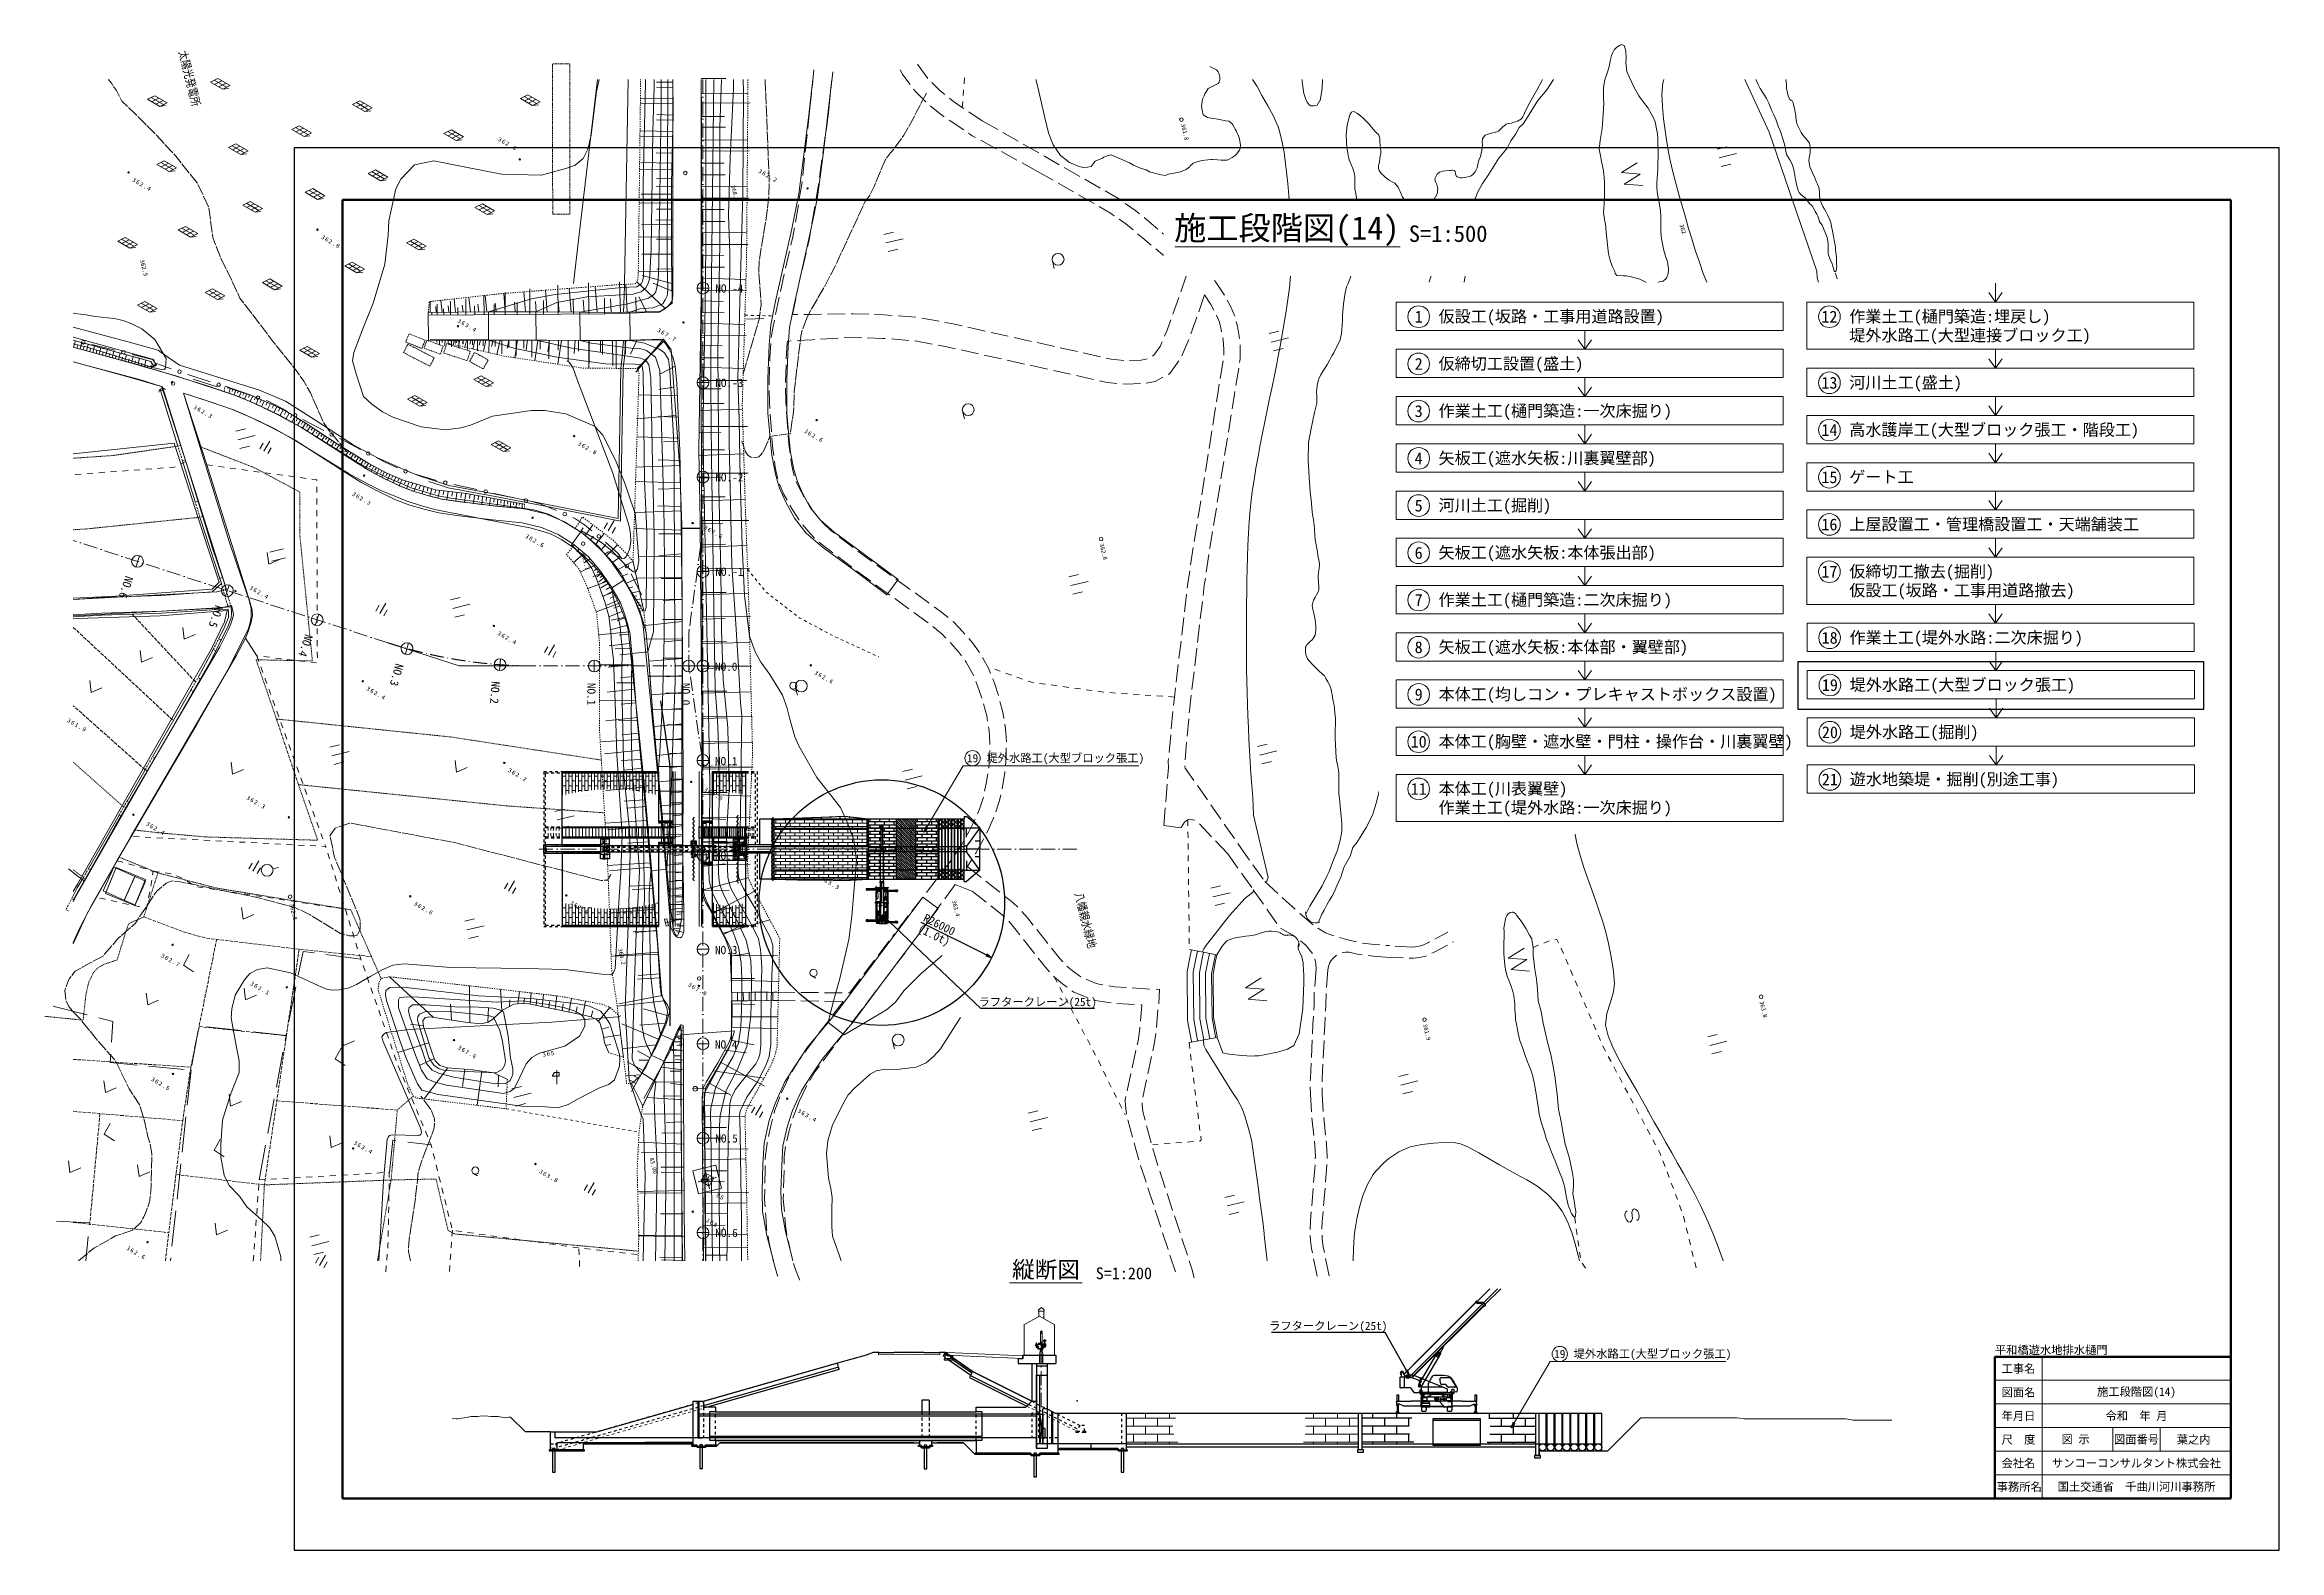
# Model space of a CAD drawing. Header units: millimetres. Extents: x -2078669 to -1085629, y -5987148 to 310365.
# Drawn here: x -1840977 to -1367638, y -5169452 to -4850635 of the extents above; entities that cross this region are included whole.
import ezdxf
from ezdxf.enums import TextEntityAlignment as Align

# ---------------------------------------------------------------- set-up
doc = ezdxf.new("R2010")
doc.units = ezdxf.units.MM
doc.header["$LTSCALE"] = 500
doc.header["$PDSIZE"] = 300
for name, pattern in [('52232', [1.25, 0.75, -0.5]), ('53003', [0.75, 0.5, -0.25]), ('55107', [1.25, 0.75, -0.5]), ('561019', [1, 0.5, -0.5]), ('56201', [2.5, 1.25, -1.25]), ('56301', [0.5, 0.25, -0.25]), ('56302', [2, 1.5, -0.5]), ('57103', [5.5, 5, -0.5]), ('DASHED2', [0.375, 0.25, -0.125]), ('SXF_一点短鎖線', [9.25, 6, -1.5, 0.25, -1.5]), ('SXF_一点鎖線', [18.5, 12, -1.5, 3.5, -1.5]), ('SXF_跳び破線', [12, 6, -6]), ('一点短鎖線', [9.25, 6, -1.5, 0.25, -1.5])]:
    doc.linetypes.add(name, pattern=pattern)
doc.layers.get('Defpoints').update_dxf_attribs({"color": 153})
for name, color, linetype, lineweight in [('1103000', 8, 'Continuous', 18), ('D-BGD', 7, 'Continuous', 13), ('D-BGD-数値図化', 7, 'Continuous', 13), ('D-BMK', 2, 'SXF_一点短鎖線', 13), ('D-BMK-HTXT', 7, 'Continuous', 13), ('D-BMK-HTXT-周囲堤', 7, 'Continuous', 13), ('D-BMK-OTRS', 7, 'Continuous', 13), ('D-BYP-STR1', 2, 'Continuous', 13), ('D-BYP-STR2', 6, 'Continuous', 25), ('D-BYP-STR3', 3, 'Continuous', 25), ('D-BYP-STR4', 6, 'Continuous', 25), ('D-BYP-STR7', 2, 'Continuous', 13), ('D-BYP-STR8', 5, 'Continuous', 25), ('D-BYP-STRA', 1, 'Continuous', 25), ('D-BYP-STRB', 5, 'Continuous', 25), ('D-BYP-STRC', 1, 'Continuous', 13), ('D-DOC', 7, 'Continuous', 13), ('D-STR-STR1', 2, 'Continuous', 13), ('D-STR-TXT', 7, 'Continuous', 13), ('D-TTL', 2, 'Continuous', 140), ('D-TTL-FRAM', 2, 'Continuous', 50), ('D-TTL-LINE', 7, 'Continuous', 13), ('D-TTL-TXT', 7, 'Continuous', 13), ('◆ワイプアウト', 4, 'Continuous', 13), ('●予備設計_LP横断', 7, 'Continuous', 13)]:
    doc.layers.add(name, color=color, linetype=linetype, lineweight=lineweight)
doc.layers.add('D-WORK2', color=11, linetype='Continuous', plot=False)
doc.styles.add('BIGFONT', font='txt', dxfattribs={"height": 0.2, "bigfont": 'BIGFONT'})
doc.styles.add('MS ゴシック', font='MS Gothic.ttf')
doc.styles.add('ＭＳ ゴシック', font='MS Gothic.ttf')
doc.linetypes.add('56111', pattern='A,1.25,[30,dgnlstyle-dm500.shx,S=0.004,R=0,X=0,Y=0],1.25', length=2.5)
doc.linetypes.add('56130', pattern='A,1,-0.375,[44,dgnlstyle-dm500.shx,S=0.0012,R=0,X=0,Y=0],-0.375', length=1.75)
doc.dimstyles.new('DIM-500-F', dxfattribs={"dimscale": 500, "dimtxt": 3.5, "dimasz": 2.5, "dimexe": 0, "dimexo": 2, "dimgap": 0.8, "dimtad": 1, "dimdec": 0, "dimzin": 0, "dimdsep": 46, "dimtxsty": 'MS ゴシック', "dimblk": 'OPEN', "dimcen": 0.1, "dimclrd": 256, "dimclre": 256, "dimclrt": 256, "dimaunit": 1, "dimadec": 4, "dimazin": 0, "dimtfac": 1, "dimtdec": 0, "dimtmove": 2, "dimatfit": 3, "dimldrblk": 'OPEN', "dimfxl": 1, "dimtolj": 1, "dimtzin": 0, "dimlwd": -1, "dimlwe": -1, "dimarcsym": 2})
pattern_1 = [(225, (-2405970.1, -4259122.3), (449.0128, -449.0128), []), (315, (-2405970.1, -4259122.3), (449.0128, 449.0128), [])]
pattern_2 = [(180, (-1788137.6, -768750.8), (-2e-13, -1693.545), []), (270, (-1788137.6, -768750.8), (2540, -1693.545), [1693.545, -1693.545])]

msp = doc.modelspace()

# ---------------------------------------------------------------- texts
at = {"layer": 'D-BMK-HTXT', "color": 7, "style": 'ＭＳ ゴシック'}
for s, p in [('NO.-4', (-1698925.8, -4903113.5)), ('NO.-3', (-1698925.8, -4923113.5)), ('NO.-2', (-1698925.8, -4943113.5)), ('NO.-1', (-1698925.8, -4963113.5)), ('NO.5', (-1698925.8, -5083113.5)), ('NO.6', (-1698925.8, -5103113.5))]:
    msp.add_text(s, height=1750, rotation=360, dxfattribs=at).set_placement(p)
at = {"layer": 'D-BMK-HTXT', "style": 'MS ゴシック'}
for s, p in [('NO.0', (-1699004.8, -4983220.8, -354000)), ('NO.1  ', (-1699004.7, -5003220.8, -354000)), ('NO.2  ', (-1699004.9, -5023220.8, -723050)), ('NO.3  ', (-1699004.8, -5043220.8, -354000)), ('NO.4', (-1699004.8, -5063220.8, -354000))]:
    msp.add_text(s, height=1750, dxfattribs=at).set_placement(p)
at = {"layer": 'D-BMK-HTXT-周囲堤', "color": 7, "style": 'ＭＳ ゴシック'}
for s, rotation, p in [('NO.6', 251.997763, (-1823841.4, -4962997.8)), ('NO.5', 251.997763, (-1804820.5, -4969178.9)), ('NO.4', 251.997763, (-1785799.6, -4975360)), ('NO.3', 254.419593, (-1766625.7, -4981560.2)), ('NO.2', 265.878749, (-1746299.9, -4985393.6)), ('NO.1', 270.037602, (-1726050.1, -4985770.2)), ('NO.0', 270.037602, (-1706050.1, -4985770.2))]:
    msp.add_text(s, height=1750, rotation=rotation, dxfattribs=at).set_placement(p)
at = {"layer": 'D-BYP-STR8', "style": 'MS ゴシック'}
for p in [(-1630634.4, -5054739.5), (-1569091.2, -5123329.4, 708000)]:
    msp.add_text('ラフタークレーン(25t)', height=1750, dxfattribs=at).set_placement(p, align=Align.BOTTOM_CENTER)
at = {"layer": 'D-BYP-STRC', "style": 'MS ゴシック'}
for p in [(-1644432.4, -5001718.2, 363000), (-1520055.8, -5127877.4, 363000)]:
    msp.add_text('19', height=1750, dxfattribs=at).set_placement(p, align=Align.MIDDLE_CENTER)
for p in [(-1641486.3, -5001682.4, 363000), (-1517109.7, -5127841.6, 363000)]:
    msp.add_text('堤外水路工(大型ブロック張工)', height=1750, dxfattribs=at).set_placement(p, align=Align.MIDDLE_LEFT)
at = {"layer": 'D-TTL-TXT', "style": 'MS ゴシック'}
for s, height, p in [('縦断図', 3500, (-1628887.2, -5112796.3)), ('S=1:200', 2500, (-1612386.8, -5112796.3))]:
    msp.add_text(s, height=height, dxfattribs=at).set_placement(p, align=Align.BOTTOM_CENTER)
msp.add_text('平和橋遊水地排水樋門', height=1750, dxfattribs=at).set_placement((-1427887.6, -5128452.3), align=Align.BOTTOM_LEFT)
for s, p in [('工事名', (-1422887.6, -5130952.3)), ('図面名', (-1422887.6, -5135952.3)), ('施工段階図(14)', (-1397887.6, -5135952.3)), ('年月日', (-1422887.6, -5140952.3)), ('令和  年 月', (-1397887.6, -5140952.3)), ('尺\u3000度', (-1422887.6, -5145952.3)), ('図 示', (-1410788.6, -5145952.3)), ('図面番号', (-1397887.6, -5145952.3)), ('葉之内', (-1385788.6, -5145952.3)), ('会社名', (-1422887.6, -5150952.3)), ('サンコーコンサルタント株式会社', (-1397887.6, -5150952.3)), ('事務所名', (-1422727, -5155952.3)), ('国土交通省\u3000千曲川河川事務所', (-1397887.6, -5155952.3))]:
    msp.add_text(s, height=1750, dxfattribs=at).set_placement(p, align=Align.MIDDLE)
at = {"layer": 'Defpoints', "insert": (-1700952.2, -5003296.4, 0), "char_height": 350, "attachment_point": 4, "rotation": 0.770419, "style": 'ＭＳ ゴシック'}
msp.add_mtext('NO.1+1.076(摺り付け端部)', dxfattribs=at)

# ---------------------------------------------------------------- blocks, each defined once
blk = doc.blocks.new('M5219')
at = {"layer": 'D-BGD-数値図化', "linetype": 'Continuous', "lineweight": 15}
blk.add_arc((-0.43, 0, 0), 0.866, 299.9993, 60.0007, dxfattribs=at)
blk = doc.blocks.new('M6313')
at = {"layer": 'D-BGD', "flags": 128}
blk.add_lwpolyline([(-1.5, 1), (0, -1), (1.5, 1)], dxfattribs=at)
blk = doc.blocks.new('M2244_1')
at = {"layer": '1103000', "linetype": 'Continuous', "lineweight": 15}
blk.add_line((0, 0), (2.5, 0), dxfattribs=at)
blk.add_circle((2, 0), 0.5, dxfattribs=at)
blk = doc.blocks.new('M2242')
at = {"layer": '●予備設計_LP横断', "linetype": 'Continuous', "lineweight": 15}
for p, q in [((0, 0), (2, 0)), ((1.5, 0.75), (1.5, -0.75)), ((1.5, 0.75), (2, 0.75)), ((2, 0.75), (2, -0.75)), ((1.5, -0.75), (2, -0.75))]:
    blk.add_line(p, q, dxfattribs=at)
blk = doc.blocks.new('M6334')
at = {"layer": '●予備設計_LP横断', "linetype": 'Continuous', "lineweight": 9}
for p, q in [((-1, -1.25), (-1, 0.15)), ((0, -1.25), (0, 1.25)), ((1, -1.25), (1, 0.15))]:
    blk.add_line(p, q, dxfattribs=at)
blk = doc.blocks.new('M6331')
at = {"layer": '●予備設計_LP横断', "linetype": 'Continuous', "lineweight": 9}
blk.add_line((0, -0.75), (1, -0.75), dxfattribs=at)
blk.add_circle((0, 0), 0.75, dxfattribs=at)
blk = doc.blocks.new('M6216')
at = {"layer": 'D-BGD-数値図化', "linetype": 'Continuous', "lineweight": 15}
for p, q in [((-0.93, 0.61), (-0.97, -0.33)), ((0.75, -1.3), (-0.75, 1.3))]:
    blk.add_line(p, q, dxfattribs=at)
at = {"layer": 'D-BGD-数値図化', "linetype": 'Continuous', "lineweight": 15, "flags": 128}
for points in [[(0.33, 0.42), (-0.97, -0.33)], [(-0.93, 0.61), (-0.07, 1.11)], [(-0.07, 1.11), (0.33, 0.42)]]:
    blk.add_lwpolyline(points, dxfattribs=at)
blk = doc.blocks.new('M7312')
at = {"layer": '●予備設計_LP横断', "linetype": 'Continuous', "lineweight": 20}
blk.add_circle((0, 0), 0.15, dxfattribs=at)
blk = doc.blocks.new('M5255')
at = {"layer": '●予備設計_LP横断', "linetype": 'Continuous', "lineweight": 15}
for p, q in [((-1, -1), (-1, 1)), ((-1, 1), (1, 1)), ((-0.8, 0), (0.8, 0)), ((0, -0.8), (0, 0.8)), ((1, -1), (1, 1)), ((-1, -1), (1, -1))]:
    blk.add_line(p, q, dxfattribs=at)
blk = doc.blocks.new('M6217')
at = {"layer": 'D-BGD-数値図化', "linetype": 'Continuous', "lineweight": 9}
for p, q in [((-1.03, 0.7), (-2, -0.75)), ((-1.5, 0), (1.5, 0)), ((-1.03, 0.7), (1.97, 0.7)), ((-0.03, 0.7), (-1, -0.75)), ((0.97, 0.7), (0, -0.75)), ((1.97, 0.7), (1, -0.75)), ((1, -0.75), (2, 0)), ((-2, -0.75), (1, -0.75))]:
    blk.add_line(p, q, dxfattribs=at)
blk = doc.blocks.new('河川平面')
at = {"layer": 'D-BGD', "linetype": 'Continuous'}
for p, q in [((1603052, -2621071), (1599570, -2621088)), ((1603021, -2622196), (1599613, -2622154)), ((1609040, -2620326), (1614256, -2620302)), ((1632547, -2622198, 362762), (1632937, -2618469, 362756)), ((1636525, -2622609, 362762), (1636911, -2618878, 362756)), ((1664742, -2621413, 362676), (1664839, -2620167, 362687)), ((1603069, -2624552), (1596128, -2624588)), ((1603021, -2625624), (1596163, -2625541)), ((1609021, -2623364), (1618941, -2623442)), ((1609072, -2625488), (1619391, -2625434)), ((1632026, -2627171, 362770), (1632417, -2623442, 362764)), ((1636012, -2627582, 362770), (1636397, -2623852, 362764)), ((1664352, -2626398, 362630), (1664449, -2625151, 362641)), ((1664547, -2623906, 362653), (1664644, -2622659, 362664)), ((1603016, -2631488), (1596193, -2631338)), ((1603020, -2629094), (1599571, -2629052)), ((1603092, -2628025), (1599620, -2627945)), ((1609020, -2628323), (1613961, -2628363)), ((1609088, -2630596), (1614205, -2630584)), ((1632026, -2627171, 362770), (1631625, -2630898, 362885)), ((1636012, -2627582, 362770), (1635492, -2631294, 362884)), ((1661548, -2629105, 362591), (1664660, -2631189, 362767)), ((1665751, -2627335, 362709), (1668599, -2629243, 362870)), ((1668599, -2629243, 362870), (1671855, -2631103, 362880)), ((1672940, -2631723, 362883), (1676196, -2633584, 362893)), ((1603020, -2632565), (1596079, -2632480)), ((1603019, -2636077), (1599528, -2636034)), ((1602939, -2634893), (1599588, -2634824)), ((1609019, -2633283), (1618862, -2633361)), ((1609108, -2635659), (1619224, -2635638)), ((1631492, -2632140, 362924), (1631091, -2635867, 363039)), ((1635319, -2632531, 362922), (1634799, -2636244, 363036)), ((1665697, -2631884, 362826), (1666480, -2632408, 362870)), ((1667159, -2632779, 362872), (1666480, -2632408, 362870)), ((1671546, -2635177, 362885), (1668255, -2633378, 362875)), ((1675933, -2637574, 362897), (1672643, -2635776, 362888)), ((1677282, -2634204, 362896), (1680538, -2636064, 362906)), ((1824238, -2635273), (1826278, -2634775)), ((1824681, -2637094), (1828324, -2636205)), ((1603019, -2639589), (1595993, -2639504)), ((1602861, -2638239), (1596275, -2638098)), ((1609019, -2638205), (1613921, -2638244)), ((1609116, -2640681), (1614134, -2640659)), ((1630959, -2637109, 363077), (1630558, -2640836, 363193)), ((1634626, -2637481, 363074), (1634106, -2641193, 363187)), ((1680321, -2639972, 362910), (1677031, -2638174, 362900)), ((1680321, -2639972, 362910), (1683578, -2641829, 362813)), ((1685964, -2639160, 362788), (1689221, -2641018, 362694)), ((1825125, -2638916), (1827165, -2638419)), ((1602759, -2644778), (1596345, -2644759)), ((1603018, -2643144), (1599484, -2643101)), ((1602785, -2641541), (1599551, -2641469)), ((1609018, -2643126), (1618784, -2643203)), ((1609123, -2645645), (1619061, -2645613)), ((1684663, -2642448, 362781), (1687920, -2644305, 362684)), ((1689005, -2644925, 362651), (1692261, -2646782, 362554)), ((1690306, -2641638, 362662), (1693563, -2643495, 362568)), ((1603018, -2646699), (1595907, -2646613)), ((1603017, -2650298), (1599440, -2650254)), ((1602760, -2647986), (1599566, -2647984)), ((1609017, -2648009), (1613881, -2648048)), ((1609142, -2650569), (1614066, -2650551)), ((1629632, -2647014, 363289), (1629010, -2650712, 363322)), ((1633123, -2647364, 363287), (1632499, -2651061, 363319)), ((1603017, -2653896), (1595820, -2653808)), ((1602750, -2651174), (1596417, -2651156)), ((1602740, -2654341), (1599596, -2654333)), ((1609016, -2652892), (1618707, -2652969)), ((1609154, -2655444), (1618903, -2655419)), ((1647749, -2653295), (1649789, -2652800)), ((1648191, -2655116), (1651835, -2654231)), ((1706703, -2652972, 362376), (1709582, -2655375, 362431)), ((1602732, -2657485), (1596480, -2657467)), ((1603016, -2657538), (1599396, -2657494)), ((1609016, -2657737), (1613819, -2657827)), ((1627767, -2656832, 363308), (1626894, -2660480, 363257)), ((1631277, -2657187, 363313), (1630406, -2660834, 363262)), ((1648633, -2656939), (1650674, -2656443)), ((1683437, -2658881), (1683830, -2660500)), ((1705318, -2656377, 362393), (1708198, -2658777, 362448)), ((1761922, -2667453), (1765796, -2655569)), ((1765215, -2657353), (1765796, -2655569)), ((1572784, -2670237), (1572732, -2664809)), ((1578754, -2670185), (1578695, -2664026)), ((1581500, -2669787), (1581114, -2664740)), ((1585257, -2670128), (1585203, -2663580)), ((1587026, -2669829), (1586604, -2664319)), ((1591932, -2670055), (1591720, -2663359)), ((1593376, -2669794), (1593103, -2663880)), ((1601440, -2668991), (1595444, -2663359)), ((1603015, -2661180), (1595731, -2661091)), ((1602822, -2663731), (1596530, -2661994)), ((1603015, -2665377), (1598908, -2663655)), ((1602770, -2660610), (1599649, -2660661)), ((1609015, -2662582), (1618537, -2662866)), ((1609169, -2660274), (1613999, -2660259)), ((1626604, -2661695, 363240), (1625831, -2665365, 363262)), ((1711867, -2661946, 362460), (1710621, -2665482, 362484)), ((1849686, -2662713, 360164), (1849324, -2661518, 360120)), ((1850410, -2665105, 360252), (1850048, -2663909, 360208)), ((1551642, -2669828), (1551618, -2667523)), ((1552917, -2669815), (1552840, -2668605)), ((1553157, -2670409), (1553130, -2668109)), ((1554191, -2669801), (1553909, -2667268)), ((1554502, -2670397), (1554490, -2669053)), ((1555607, -2669787), (1555458, -2668450)), ((1555949, -2670387), (1555931, -2667470)), ((1557023, -2669772), (1556710, -2666957)), ((1557527, -2670372), (1557520, -2668799)), ((1558596, -2669755), (1558431, -2668270)), ((1559230, -2670358), (1559204, -2666952)), ((1560169, -2669739), (1559822, -2666611)), ((1561072, -2670345), (1561058, -2668503)), ((1561917, -2669721), (1561734, -2668070)), ((1563067, -2670326), (1563030, -2666337)), ((1563666, -2669703), (1563280, -2666227)), ((1565223, -2670308), (1565204, -2668152)), ((1565611, -2669682), (1565440, -2667853)), ((1567556, -2669680), (1567259, -2665801)), ((1567553, -2670287), (1567510, -2665625)), ((1569679, -2669696), (1569524, -2667668)), ((1570067, -2670267), (1570044, -2667739)), ((1571802, -2669713), (1571478, -2665478)), ((1574121, -2669730), (1573951, -2667516)), ((1575670, -2670212), (1575645, -2667325)), ((1576439, -2669748), (1576085, -2665125)), ((1578970, -2669768), (1578785, -2667350)), ((1581985, -2670162), (1581954, -2666926)), ((1584263, -2669808), (1584061, -2667169)), ((1588583, -2670102), (1588551, -2666785)), ((1589982, -2669852), (1589808, -2666964)), ((1595280, -2669949), (1595179, -2666593)), ((1597488, -2669684), (1595841, -2666506)), ((1608555, -2699081), (1609014, -2666342)), ((1609000, -2667342), (1613684, -2667482)), ((1609141, -2665079), (1618744, -2665167)), ((1625575, -2666588, 363270), (1624801, -2670257, 363292)), ((1629075, -2666940, 363269), (1628375, -2670264, 363290)), ((1710205, -2666662, 362492), (1708959, -2670198, 362517)), ((1715669, -2666127, 362690), (1714432, -2669666, 362633)), ((1851134, -2667496, 360340), (1850772, -2666300, 360296)), ((1851857, -2669887, 360428), (1851495, -2668691, 360384)), ((1551245, -2669832), (1551307, -2675831)), ((1588699, -2670100, 367630), (1551508, -2670429, 363610)), ((1552010, -2670418), (1551995, -2669902)), ((1608933, -2672102), (1618253, -2672379)), ((1609091, -2669860), (1613886, -2669906)), ((1618649, -2671264, 362327), (1622347, -2671092, 362925)), ((1629550, -2670255, 363311), (1628375, -2670264, 363290)), ((1639548, -2670148, 363336), (1635798, -2670193, 363348)), ((1654523, -2670850, 363282), (1650785, -2670545, 363297)), ((1659446, -2671707, 363223), (1655759, -2671028, 363270)), ((1669226, -2673783, 363040), (1665565, -2672969, 363117)), ((1674105, -2674868, 362937), (1670446, -2674054, 363014)), ((1714020, -2670847, 362614), (1712782, -2674386, 362557)), ((1729368, -2674281), (1731408, -2673786)), ((1781308, -2671772), (1783348, -2671276)), ((1781750, -2673593), (1785394, -2672707)), ((1852581, -2672278, 360516), (1852219, -2671083, 360472)), ((1853305, -2674670, 360604), (1852943, -2673475, 360560)), ((1476104, -2677227), (1476484, -2675839)), ((1476804, -2677388), (1476989, -2676711)), ((1477502, -2677558), (1477868, -2676218)), ((1478173, -2677744), (1478357, -2677073)), ((1478844, -2677930), (1479212, -2676586)), ((1479518, -2678116), (1479702, -2677443)), ((1484847, -2677818, 362017), (1479998, -2676597, 362009)), ((1480191, -2678302), (1480559, -2676955)), ((1480866, -2678489), (1481050, -2677814)), ((1481541, -2678675), (1481910, -2677324)), ((1482218, -2678863), (1482403, -2678186)), ((1482894, -2679050), (1483265, -2677695)), ((1483573, -2679237), (1483759, -2678559)), ((1484252, -2679425), (1484624, -2678067)), ((1484932, -2679613), (1485118, -2678933)), ((1485613, -2679801), (1485986, -2678439)), ((1486978, -2680179), (1487351, -2678813)), ((1493332, -2679955, 362030), (1488483, -2678734, 362022)), ((1551648, -2675562, 363530), (1588753, -2675806, 367630)), ((1553059, -2675577), (1553063, -2676110)), ((1553601, -2675577), (1553588, -2676723)), ((1554174, -2675584), (1554165, -2676201)), ((1554783, -2675588), (1554773, -2676909)), ((1555450, -2675591), (1555444, -2676303)), ((1556096, -2675781), (1556071, -2676082)), ((1556153, -2675591), (1556149, -2677123)), ((1556696, -2675775), (1556504, -2676617)), ((1556919, -2675604), (1556911, -2676419)), ((1557296, -2675769), (1557185, -2676258)), ((1557896, -2675763), (1557643, -2676876)), ((1557738, -2675603), (1557730, -2677363)), ((1558606, -2675756), (1558461, -2676392)), ((1558620, -2675614), (1558619, -2676559)), ((1559315, -2675748), (1558989, -2677182)), ((1559565, -2675615), (1559550, -2677648)), ((1560221, -2675739), (1560035, -2676558)), ((1560586, -2675625), (1560581, -2676717)), ((1561127, -2675730), (1560708, -2677573)), ((1561679, -2675630), (1561659, -2677972)), ((1562292, -2675717), (1562052, -2676771)), ((1562852, -2675635), (1562842, -2676898)), ((1563456, -2675705), (1562917, -2678076)), ((1564115, -2675646), (1564094, -2678310)), ((1564953, -2675690), (1564645, -2677044)), ((1565436, -2675656), (1565431, -2677049)), ((1566450, -2675674), (1565757, -2678722)), ((1566837, -2675665), (1566815, -2678594)), ((1568295, -2675686), (1567981, -2677381)), ((1568306, -2675679), (1568297, -2677220)), ((1570140, -2675700), (1569577, -2679427)), ((1569846, -2675688), (1569825, -2678917)), ((1571468, -2675697), (1571450, -2677394)), ((1572292, -2675716), (1571988, -2677731)), ((1573169, -2675706), (1573145, -2679280)), ((1574444, -2675733), (1573790, -2680064)), ((1574952, -2675716), (1574946, -2677593)), ((1576945, -2675752), (1576592, -2678093)), ((1576828, -2675722), (1576805, -2679676)), ((1579446, -2675771), (1578686, -2680804)), ((1578803, -2675738), (1578785, -2677816)), ((1580872, -2675751), (1580847, -2680108)), ((1582352, -2675793), (1582153, -2678505)), ((1583052, -2675770), (1583032, -2678053)), ((1585258, -2675816), (1585220, -2681629)), ((1585327, -2675786), (1585304, -2680582)), ((1587732, -2675796), (1587719, -2678326)), ((1588165, -2675838), (1588146, -2678742)), ((1590250, -2675790), (1590312, -2681120)), ((1591071, -2675857), (1591033, -2681667)), ((1592923, -2675734), (1593013, -2678589)), ((1595408, -2675742), (1594065, -2678641)), ((1595202, -2682465), (1601078, -2675474)), ((1601052, -2676004), (1595509, -2681697)), ((1608868, -2676762), (1613491, -2676900)), ((1609119, -2714860, 368280), (1609038, -2675632, 368370)), ((1609047, -2674633), (1618596, -2674736)), ((1628109, -2675860, 363306), (1627335, -2675906, 363310)), ((1638093, -2675295, 363312), (1634348, -2675497, 363290)), ((1653067, -2675747, 363286), (1649330, -2675447, 363302)), ((1667783, -2678588, 363050), (1664123, -2677774, 363126)), ((1672663, -2679672, 362948), (1669004, -2678859, 363025)), ((1678985, -2675954, 362835), (1675325, -2675139, 362912)), ((1683865, -2677039, 362733), (1680205, -2676225, 362809)), ((1688745, -2678124, 362630), (1685085, -2677310, 362707)), ((1693624, -2679209, 362528), (1689964, -2678395, 362605)), ((1712361, -2675562, 362539), (1710866, -2679001, 362496)), ((1729810, -2676103), (1733454, -2675217)), ((1730252, -2677926), (1732293, -2677430)), ((1782192, -2675416), (1784233, -2674920)), ((1486295, -2679990), (1486482, -2679308)), ((1487662, -2680368), (1487849, -2679684)), ((1488346, -2680557), (1488721, -2679188)), ((1489036, -2680748), (1489223, -2680064)), ((1489723, -2680945), (1490101, -2679565)), ((1490412, -2681144), (1490579, -2680575)), ((1491100, -2681344), (1491418, -2679926)), ((1491677, -2681510), (1491930, -2681149)), ((1493524, -2680815), (1493010, -2681125)), ((1496781, -2681757, 363489), (1494084, -2680814, 363360)), ((1505074, -2684538, 363631), (1500326, -2682970, 363599)), ((1603569, -2681205), (1600274, -2682884)), ((1608803, -2681422), (1617976, -2681696)), ((1609042, -2679417), (1613831, -2679413)), ((1677543, -2680757, 362846), (1673883, -2679943, 362923)), ((1682423, -2681841, 362745), (1678763, -2681028, 362821)), ((1687302, -2682925, 362643), (1683643, -2682112, 362719)), ((1692182, -2684009, 362541), (1688523, -2683196, 362618)), ((1719612, -2680100, 363216), (1718993, -2683797, 363298)), ((1722904, -2681637, 363242), (1722285, -2685334, 363321)), ((1495105, -2686154), (1494532, -2686332)), ((1494532, -2686332), (1498209, -2698132)), ((1513382, -2687281, 363686), (1508635, -2685714, 363654)), ((1508783, -2685608), (1508690, -2685887)), ((1509350, -2685805), (1508978, -2686921)), ((1509917, -2686002), (1509732, -2686556)), ((1510484, -2686198), (1510116, -2687301)), ((1511051, -2686395), (1510842, -2686946)), ((1511618, -2686592), (1511151, -2687694)), ((1512220, -2686801), (1511979, -2687372)), ((1512823, -2687010), (1512324, -2688190)), ((1513449, -2687228), (1513187, -2687848)), ((1514059, -2687485), (1513543, -2688706)), ((1514667, -2687751), (1514410, -2688357)), ((1515274, -2688016), (1514763, -2689222)), ((1515896, -2688287), (1515617, -2688893)), ((1516518, -2688559), (1515912, -2689776)), ((1604024, -2687513), (1595743, -2687246)), ((1603271, -2685685), (1600055, -2686143)), ((1608738, -2686010), (1613307, -2686009)), ((1609053, -2684233), (1618695, -2684216)), ((1517172, -2688844), (1516861, -2689469)), ((1517827, -2689130), (1517189, -2690411)), ((1518505, -2689426), (1518175, -2690089)), ((1519173, -2689746), (1518513, -2691071)), ((1519829, -2690088), (1519491, -2690742)), ((1520485, -2690430), (1519792, -2691722)), ((1521135, -2690769), (1520781, -2691428)), ((1521763, -2691147), (1521083, -2692414)), ((1522376, -2691522), (1522046, -2692138)), ((1522990, -2691897), (1522348, -2693093)), ((1523569, -2692252), (1523257, -2692833)), ((1524147, -2692606), (1523542, -2693734)), ((1524694, -2692940), (1524377, -2693482)), ((1525238, -2693276), (1524579, -2694315)), ((1529124, -2694802, 364344), (1524696, -2692490, 364112)), ((1603717, -2691651), (1595322, -2692350)), ((1604227, -2691973), (1599914, -2691834)), ((1608674, -2690597), (1617776, -2690321)), ((1609067, -2689086), (1613914, -2689081)), ((1664398, -2690718), (1664791, -2692337)), ((1717991, -2689965, 363311), (1717406, -2693668, 363257)), ((1721295, -2691504, 363297), (1720710, -2695208, 363243)), ((1821172, -2690819), (1823213, -2690322)), ((1821616, -2692640), (1825259, -2691753)), ((1510470, -2694967), (1512510, -2694470)), ((1510913, -2696789), (1514557, -2695900)), ((1525755, -2693610), (1525426, -2694128)), ((1526271, -2693945), (1525618, -2694975)), ((1526783, -2694277), (1526458, -2694789)), ((1527294, -2694609), (1526647, -2695628)), ((1527801, -2694937), (1527479, -2695445)), ((1528308, -2695266), (1527666, -2696276)), ((1528811, -2695592), (1528492, -2696095)), ((1529315, -2695919), (1528679, -2696919)), ((1529818, -2696245), (1529500, -2696743)), ((1530322, -2696571), (1529685, -2697561)), ((1530825, -2696898), (1530507, -2697392)), ((1531328, -2697224), (1530695, -2698210)), ((1531832, -2697551), (1531516, -2698042)), ((1532337, -2697874), (1531704, -2698859)), ((1604431, -2696433), (1595456, -2696143)), ((1604119, -2697072), (1601078, -2697205)), ((1608607, -2695345), (1613272, -2695203)), ((1609078, -2693983), (1618850, -2693959)), ((1717212, -2694903, 363239), (1716626, -2698606, 363186)), ((1720516, -2696443, 363225), (1719932, -2700146, 363171)), ((1822059, -2694463), (1824099, -2693966)), ((1499875, -2701421, 363000), (1498753, -2701961, 362886)), ((1499174, -2701238), (1501873, -2709938)), ((1504301, -2702108, 363020), (1505539, -2702276, 362998)), ((1506778, -2702444, 362976), (1508016, -2702612, 362955)), ((1511357, -2698611), (1513398, -2698114)), ((1532847, -2698191), (1532528, -2698687)), ((1533356, -2698508), (1532713, -2699508)), ((1533869, -2698827), (1533545, -2699331)), ((1534382, -2699145), (1533729, -2700161)), ((1534902, -2699469), (1534573, -2699981)), ((1535423, -2699793), (1534760, -2700824)), ((1535949, -2700120), (1535618, -2700640)), ((1536475, -2700447), (1535815, -2701496)), ((1537001, -2700775), (1536670, -2701302)), ((1537524, -2701108), (1536864, -2702156)), ((1538047, -2701441), (1537717, -2701964)), ((1538569, -2701774), (1537912, -2702817)), ((1539129, -2702081), (1538815, -2702618)), ((1539693, -2702380), (1539084, -2703503)), ((1540262, -2702681), (1539955, -2703246)), ((1604504, -2702242), (1595229, -2702585)), ((1604591, -2701182), (1599928, -2701034)), ((1608573, -2700092), (1618064, -2699804)), ((1609088, -2698902), (1614007, -2698892)), ((1716431, -2699841, 363168), (1715846, -2703546, 363114)), ((1719737, -2701380, 363154), (1719152, -2705085, 363100)), ((1477709, -2704055, 362789), (1476463, -2704146, 362791)), ((1480203, -2703871, 362784), (1478956, -2703963, 362786)), ((1482696, -2703687, 362779), (1481449, -2703779, 362781)), ((1485189, -2703504, 362774), (1483943, -2703595, 362776)), ((1487683, -2703321, 362769), (1486436, -2703412, 362772)), ((1490176, -2703137, 362764), (1488930, -2703229, 362767)), ((1492669, -2702954, 362759), (1491423, -2703046, 362762)), ((1495163, -2702770, 362754), (1493916, -2702862, 362757)), ((1509255, -2702780, 362933), (1510493, -2702948, 362911)), ((1511732, -2703116, 362889), (1512970, -2703285, 362868)), ((1514209, -2703452, 362846), (1515447, -2703621, 362824)), ((1516686, -2703789, 362802), (1517924, -2703957, 362781)), ((1519163, -2704125, 362759), (1520401, -2704293, 362737)), ((1521640, -2704461, 362715), (1522878, -2704629, 362693)), ((1524116, -2704796, 362672), (1525355, -2704965, 362650)), ((1527631, -2706730, 362608), (1527634, -2707980, 362607)), ((1540829, -2702985), (1540215, -2704116)), ((1541393, -2703294), (1541087, -2703859)), ((1541958, -2703603), (1541347, -2704730)), ((1542529, -2703910), (1542251, -2704455)), ((1543129, -2704157), (1542571, -2705330)), ((1543761, -2704417), (1543475, -2705020)), ((1544394, -2704677), (1543805, -2705916)), ((1545063, -2704952), (1544760, -2705589)), ((1545731, -2705227), (1545109, -2706536)), ((1546463, -2705474), (1546171, -2706154)), ((1547203, -2705701), (1546643, -2707150)), ((1547998, -2705945), (1547708, -2706697)), ((1548794, -2706189), (1548191, -2707749)), ((1553015, -2705439, 364412), (1548220, -2704023, 364444)), ((1549595, -2706427), (1549328, -2707217)), ((1550397, -2706665), (1549928, -2708265)), ((1551196, -2706902), (1550979, -2707701)), ((1551995, -2707139), (1551596, -2708733)), ((1552816, -2707374), (1552625, -2708125)), ((1553663, -2707482), (1553246, -2709147)), ((1561551, -2707350, 364210), (1556671, -2706268, 364328)), ((1604676, -2705934), (1595150, -2705626)), ((1604682, -2707108), (1599934, -2707262)), ((1608658, -2704899), (1613434, -2704754)), ((1609100, -2703857), (1619019, -2703838)), ((1715651, -2704780, 363096), (1715066, -2708484, 363042)), ((1718957, -2706319, 363082), (1718372, -2710023, 363028)), ((1527639, -2709231, 362605), (1527643, -2710480, 362603)), ((1527646, -2711730, 362602), (1527651, -2712981, 362600)), ((1554568, -2707598), (1554397, -2708465)), ((1555472, -2707713), (1555206, -2709519)), ((1556395, -2707831), (1556261, -2708743)), ((1557318, -2707949), (1557047, -2709791)), ((1558245, -2708067), (1558120, -2708991)), ((1559171, -2708185), (1558945, -2710039)), ((1560091, -2708342), (1559980, -2709249)), ((1561010, -2708507), (1560795, -2710265)), ((1561881, -2708663), (1561777, -2709518)), ((1562753, -2708820), (1562550, -2710479)), ((1563576, -2708967), (1563477, -2709774)), ((1564398, -2709114), (1564207, -2710681)), ((1565175, -2709254), (1565093, -2710012)), ((1570091, -2709243, 364003), (1565211, -2708162, 364121)), ((1565952, -2709393), (1565814, -2710859)), ((1566677, -2709523), (1566610, -2710225)), ((1567401, -2709653), (1567274, -2710996)), ((1568065, -2709772), (1568005, -2710415)), ((1568729, -2709891), (1568613, -2711122)), ((1569338, -2710000), (1569283, -2710590)), ((1569947, -2710109), (1569841, -2711238)), ((1570538, -2710215), (1570517, -2710675)), ((1571128, -2710321), (1571127, -2711359)), ((1604828, -2711852), (1595147, -2712158)), ((1604766, -2710930), (1599873, -2710773)), ((1608744, -2709707), (1618356, -2709415)), ((1609110, -2708857), (1614101, -2708843)), ((1502885, -2713201), (1507099, -2726183)), ((1527654, -2714231, 362598), (1527658, -2715481, 362597)), ((1527663, -2716730, 362595), (1527666, -2717980, 362594)), ((1583457, -2716288), (1584067, -2715447)), ((1584493, -2717063), (1586102, -2714802)), ((1586719, -2718918), (1588476, -2716614)), ((1604836, -2715927), (1594828, -2715604)), ((1604927, -2716695), (1600106, -2716715)), ((1608824, -2714624), (1613667, -2714463)), ((1609118, -2713879), (1619176, -2713859)), ((1714074, -2714653, 363030), (1713455, -2718350, 363128)), ((1517644, -2720560), (1520559, -2719852)), ((1527670, -2719230, 362592), (1527674, -2720481, 362590)), ((1584317, -2720821), (1581973, -2722778)), ((1583228, -2719915), (1582734, -2720508)), ((1585606, -2717990), (1586250, -2717209)), ((1587893, -2720105), (1588874, -2718988)), ((1588963, -2721395), (1591336, -2719026)), ((1604956, -2721522), (1595711, -2721571)), ((1604881, -2720933), (1600093, -2721351)), ((1608869, -2719542), (1618699, -2719188)), ((1609137, -2718942), (1614205, -2718914)), ((1637963, -2721512, 363220), (1640951, -2723777, 363276)), ((1638256, -2717335, 363183), (1641243, -2719601, 363241)), ((1713257, -2719584, 363131), (1712708, -2723289, 362961)), ((1716568, -2721122, 363085), (1716020, -2724828, 362912)), ((1507667, -2725989), (1507099, -2726183)), ((1507099, -2726183), (1507412, -2727256)), ((1518116, -2722504), (1521031, -2721796)), ((1527678, -2721730, 362589), (1527682, -2722980, 362587)), ((1527685, -2724230, 362586), (1527689, -2725481, 362584)), ((1586661, -2723318), (1583452, -2724786)), ((1585563, -2721996), (1584253, -2722840)), ((1587989, -2724992), (1586078, -2725788)), ((1586493, -2723643), (1586362, -2723729)), ((1586924, -2724156), (1586471, -2724484)), ((1587780, -2725156), (1586969, -2725843)), ((1587340, -2724637), (1586982, -2724939)), ((1588462, -2726055), (1587348, -2726891)), ((1588091, -2725577), (1587618, -2725939)), ((1590147, -2722831), (1591509, -2721848)), ((1591194, -2724370), (1594605, -2722539)), ((1592149, -2725774), (1593543, -2725208)), ((1593050, -2727210), (1595409, -2726226)), ((1596429, -2729654, 364710), (1594244, -2725162, 364496)), ((1604926, -2725940), (1595378, -2726080)), ((1604979, -2726137), (1600547, -2726162)), ((1608914, -2724597), (1613897, -2724418)), ((1609164, -2724033), (1619345, -2723979)), ((1646252, -2723338, 363306), (1649284, -2725544, 363316)), ((1650295, -2726278, 363319), (1653329, -2728484, 363329)), ((1686901, -2725847), (1688941, -2725352)), ((1507412, -2727256), (1505478, -2728971)), ((1527693, -2726731, 362582), (1527697, -2727980, 362581)), ((1527701, -2729230, 362579), (1527705, -2730480, 362577)), ((1555969, -2730692), (1558009, -2730197)), ((1589192, -2726760), (1585009, -2728290)), ((1589342, -2727253), (1587803, -2728145)), ((1588878, -2726617), (1588236, -2727090)), ((1590622, -2729005), (1588238, -2729891)), ((1590275, -2728862), (1588449, -2729912)), ((1589786, -2728027), (1588956, -2728507)), ((1591286, -2730816), (1589042, -2731810)), ((1590800, -2729775), (1589803, -2730344)), ((1593635, -2728230), (1594570, -2727901)), ((1594220, -2729249), (1595985, -2728864)), ((1594633, -2729994), (1595385, -2729838)), ((1594999, -2730765), (1596336, -2730473)), ((1605003, -2730569), (1596476, -2730615)), ((1604968, -2730619), (1600985, -2730850)), ((1608959, -2729652), (1619062, -2729288)), ((1609198, -2729151), (1614311, -2729125)), ((1645988, -2727477, 363312), (1649021, -2729682, 363322)), ((1650032, -2730417, 363325), (1653066, -2732622, 363335)), ((1654340, -2729219, 363333), (1657373, -2731424, 363342)), ((1687343, -2727669), (1690987, -2726783)), ((1687785, -2729492), (1689826, -2728996)), ((1711861, -2729476, 362814), (1711422, -2733201, 362870)), ((1715205, -2731021, 362831), (1714767, -2734745, 362887)), ((1527708, -2731731, 362576), (1527713, -2732980, 362574)), ((1527717, -2734230, 362573), (1527720, -2735480, 362571)), ((1556411, -2732514), (1560055, -2731628)), ((1556854, -2734337), (1558894, -2733841)), ((1591947, -2731316), (1586805, -2733197)), ((1592292, -2733159), (1589610, -2734212)), ((1593026, -2734342), (1589989, -2735005)), ((1591785, -2731933), (1590562, -2732476)), ((1592818, -2734511), (1591241, -2735127)), ((1595285, -2731369), (1595880, -2731239)), ((1595572, -2731973), (1596613, -2731746)), ((1595829, -2732515), (1596248, -2732459)), ((1605007, -2735298), (1597220, -2736134)), ((1605020, -2734835), (1600843, -2734856)), ((1609004, -2734802), (1614102, -2734645)), ((1609217, -2734294), (1619515, -2734239)), ((1654077, -2733357, 363339), (1657110, -2735560, 363349)), ((1711276, -2734442, 362888), (1710837, -2738166, 362944)), ((1512507, -2738821, 362960), (1514902, -2742539, 362630)), ((1527725, -2736731, 362569), (1527729, -2737980, 362568)), ((1527732, -2739230, 362566), (1527736, -2740480, 362565)), ((1593869, -2737442), (1587335, -2738063)), ((1593868, -2739947), (1589568, -2740405)), ((1593325, -2736117), (1589708, -2737072)), ((1593658, -2737946), (1591656, -2738157)), ((1593986, -2737930), (1594098, -2739006)), ((1605041, -2739011), (1596998, -2738978)), ((1605038, -2739214), (1601310, -2739556)), ((1609044, -2739952), (1619341, -2739687)), ((1609239, -2739474), (1614416, -2739497)), ((1710691, -2739407, 362963), (1710252, -2743130, 363018)), ((1714620, -2735986, 362906), (1714182, -2739710, 362962)), ((1838067, -2738260), (1838461, -2739880)), ((1505695, -2741214), (1502466, -2747159)), ((1515156, -2742569, 362629), (1514902, -2742539, 362630)), ((1514902, -2742539, 362630), (1515327, -2743714, 362658)), ((1515752, -2744890, 362685), (1516178, -2746065, 362713)), ((1517638, -2742862, 362615), (1516397, -2742716, 362622)), ((1520121, -2743154, 362602), (1518880, -2743008, 362608)), ((1522605, -2743447, 362588), (1521363, -2743300, 362595)), ((1525087, -2743739, 362574), (1523846, -2743593, 362581)), ((1527570, -2744031, 362561), (1526329, -2743885, 362568)), ((1527740, -2741731, 362563), (1527744, -2742981, 362561)), ((1594591, -2744446), (1587508, -2744429)), ((1594343, -2744419), (1589358, -2744944)), ((1594284, -2740937), (1590826, -2741095)), ((1594106, -2742102), (1591785, -2742348)), ((1605069, -2743130), (1597942, -2743664)), ((1605022, -2743037), (1601216, -2743017)), ((1609086, -2745195), (1614281, -2745062)), ((1609217, -2744710), (1619688, -2744754)), ((1672394, -2745773, 363478), (1671218, -2745349, 363449)), ((1710106, -2744372, 363037), (1709666, -2748096, 363093)), ((1714036, -2740951, 362980), (1713597, -2744675, 363037)), ((1500948, -2749814), (1492827, -2763953)), ((1516603, -2747240, 362741), (1517028, -2748415, 362768)), ((1517453, -2749590, 362796), (1517878, -2750766, 362824)), ((1594898, -2749594), (1589124, -2750208)), ((1594876, -2748250), (1591188, -2748241)), ((1594606, -2746911), (1591929, -2747195)), ((1605011, -2746849), (1597774, -2746818)), ((1605097, -2746703), (1601653, -2746961)), ((1609201, -2749995), (1614481, -2750019)), ((1629040, -2749220), (1629433, -2750839)), ((1674745, -2746622, 363535), (1673569, -2746197, 363507)), ((1677096, -2747469, 363593), (1675920, -2747046, 363564)), ((1681948, -2748555, 363625), (1680710, -2748389, 363631)), ((1684426, -2748887, 363613), (1683186, -2748721, 363619)), ((1686903, -2749220, 363600), (1685665, -2749053, 363607)), ((1689381, -2749552, 363588), (1688143, -2749385, 363594)), ((1691860, -2749884, 363576), (1690620, -2749718, 363582)), ((1694337, -2750217, 363563), (1693098, -2750051, 363569)), ((1713451, -2745916, 363055), (1713013, -2749640, 363112)), ((1518303, -2751941, 362851), (1518729, -2753115, 362879)), ((1519154, -2754290, 362907), (1519580, -2755466, 362934)), ((1595161, -2752054), (1587490, -2752035)), ((1595201, -2752478), (1592095, -2752804)), ((1604982, -2753902), (1598471, -2753873)), ((1605126, -2750277), (1598475, -2750775)), ((1604994, -2750472), (1601559, -2750447)), ((1605152, -2753611), (1601951, -2753881)), ((1609127, -2750438), (1619610, -2750169)), ((1696826, -2750427, 363506), (1695580, -2750343, 363542)), ((1699320, -2750594, 363433), (1698073, -2750511, 363469)), ((1701813, -2750762, 363359), (1700566, -2750678, 363396)), ((1704306, -2750930, 363286), (1703059, -2750845, 363323)), ((1706800, -2751097, 363213), (1705552, -2751013, 363250)), ((1709293, -2751264, 363140), (1708045, -2751181, 363177)), ((1708952, -2754304, 363161), (1708614, -2758035, 363015)), ((1482074, -2783840), (1498711, -2754931)), ((1502270, -2756966), (1485381, -2785713)), ((1520004, -2756641, 362962), (1520429, -2757816, 362990)), ((1520854, -2758991, 363017), (1521280, -2760167, 363045)), ((1595527, -2755584), (1588847, -2756289)), ((1595485, -2756146), (1591545, -2756262)), ((1595879, -2758924), (1592291, -2759306)), ((1605175, -2756946), (1599031, -2757527)), ((1604968, -2757158), (1601873, -2757144)), ((1609167, -2755781), (1614456, -2755645)), ((1609172, -2755342), (1619863, -2755385)), ((1708501, -2759279, 362967), (1708163, -2763011, 362822)), ((1712327, -2755851, 363113), (1711990, -2759582, 362965)), ((1521705, -2761342, 363072), (1522130, -2762517, 363100)), ((1522555, -2763692, 363128), (1522981, -2764867, 363155)), ((1530396, -2761878), (1532436, -2761381)), ((1530839, -2763699), (1534483, -2762811)), ((1595871, -2760232), (1587658, -2760726)), ((1596262, -2762512), (1588550, -2763327)), ((1604967, -2760249), (1599093, -2760275)), ((1605216, -2763118), (1599609, -2763648)), ((1604976, -2763184), (1602175, -2763200)), ((1605195, -2760032), (1602258, -2760310)), ((1609168, -2760726), (1614554, -2760708)), ((1609203, -2761123), (1619885, -2760849)), ((1711877, -2760826, 362916), (1711541, -2764558, 362768)), ((1726918, -2761757), (1728958, -2761262)), ((1727360, -2763579), (1731005, -2762693)), ((1491270, -2766659), (1487431, -2773328)), ((1523406, -2766043, 363183), (1523831, -2767218, 363211)), ((1524255, -2768393, 363238), (1524681, -2769568, 363266)), ((1531283, -2765522), (1533323, -2765025)), ((1596662, -2768696), (1588168, -2769207)), ((1596271, -2764464), (1592090, -2764715)), ((1596665, -2766365), (1592685, -2766788)), ((1604992, -2765985), (1599660, -2766011)), ((1605253, -2768749), (1600125, -2769221)), ((1605003, -2768655), (1602449, -2768664)), ((1605234, -2765934), (1602551, -2766184)), ((1609189, -2766148), (1620033, -2766106)), ((1609238, -2766470), (1614464, -2766521)), ((1651783, -2767035), (1653823, -2766540)), ((1652225, -2768857), (1655869, -2767971)), ((1707836, -2768491, 362757), (1708010, -2766237, 362740)), ((1727803, -2765402), (1729843, -2764905)), ((1525106, -2770743, 363294), (1525531, -2771918, 363321)), ((1525956, -2773093, 363349), (1526382, -2774268, 363377)), ((1597047, -2770356), (1588844, -2771062)), ((1597064, -2773067), (1592747, -2773327)), ((1605008, -2771195), (1600128, -2771216)), ((1605023, -2773638), (1602688, -2773645)), ((1605258, -2771324), (1602803, -2771549)), ((1609209, -2771511), (1614564, -2771486)), ((1609254, -2771817), (1619516, -2772295)), ((1652667, -2770680), (1654708, -2770184)), ((1707449, -2773476, 362793), (1707739, -2769738, 362766)), ((1714145, -2769991, 362508), (1716288, -2773062, 362320)), ((1795607, -2770743), (1797647, -2770248)), ((1796049, -2772565), (1799693, -2771679)), ((1485744, -2776260), (1479205, -2787691)), ((1526807, -2775443, 363404), (1527232, -2776618, 363432)), ((1527657, -2777793, 363460), (1528083, -2778969, 363487)), ((1578072, -2775474), (1580112, -2774979)), ((1578514, -2777296), (1582158, -2776410)), ((1597465, -2777439), (1588695, -2777966)), ((1597400, -2774458), (1593199, -2774823)), ((1605030, -2775972), (1600540, -2775998)), ((1605238, -2773899), (1600595, -2774326)), ((1605052, -2778222), (1602895, -2778262)), ((1605220, -2776230), (1603010, -2776426)), ((1609215, -2776945), (1614246, -2777180)), ((1609236, -2776763), (1619734, -2776719)), ((1707063, -2778461, 362830), (1707353, -2774722, 362802)), ((1710683, -2778985, 362810), (1707063, -2778461, 362830)), ((1712120, -2777308, 362830), (1712135, -2778558, 362836)), ((1717161, -2780842, 362175), (1714598, -2778126, 362508)), ((1717003, -2774087, 362258), (1719146, -2777157, 362070)), ((1719860, -2778181, 362008), (1722004, -2781253, 361820)), ((1796492, -2774388), (1798532, -2773892)), ((1490001, -2780882, 363216), (1488752, -2780819, 363204)), ((1492498, -2781011, 363239), (1491249, -2780946, 363227)), ((1494994, -2781139, 363262), (1493746, -2781074, 363250)), ((1497491, -2781266, 363285), (1496242, -2781202, 363274)), ((1499988, -2781394, 363308), (1498739, -2781330, 363297)), ((1502484, -2781523, 363331), (1501236, -2781459, 363320)), ((1504980, -2781651, 363354), (1503732, -2781586, 363343)), ((1507477, -2781779, 363377), (1506229, -2781714, 363366)), ((1509974, -2781906, 363400), (1508726, -2781843, 363389)), ((1512470, -2782034, 363423), (1511222, -2781971, 363412)), ((1514967, -2782162, 363446), (1513718, -2782099, 363435)), ((1517464, -2782291, 363469), (1516215, -2782226, 363458)), ((1519961, -2782418, 363492), (1518712, -2782354, 363481)), ((1522457, -2782546, 363515), (1521208, -2782483, 363504)), ((1524953, -2782674, 363538), (1523705, -2782611, 363527)), ((1527450, -2782803, 363561), (1526202, -2782738, 363550)), ((1528508, -2780144, 363515), (1528933, -2781319, 363543)), ((1529574, -2783119, 363586), (1529507, -2782908, 363580)), ((1578957, -2779119), (1580997, -2778623)), ((1597760, -2778667), (1589197, -2779397)), ((1597846, -2781924), (1593406, -2782191)), ((1598125, -2782949), (1593780, -2783323)), ((1605097, -2780370), (1600931, -2780455)), ((1605203, -2778561), (1601003, -2778919)), ((1605171, -2782776), (1601359, -2783100)), ((1605133, -2782456), (1603128, -2782491)), ((1605187, -2780669), (1603184, -2780839)), ((1609177, -2782074), (1619038, -2782534)), ((1609323, -2781888), (1614441, -2781774)), ((1712151, -2779808, 362842), (1712166, -2781058, 362848)), ((1712182, -2782308, 362854), (1712198, -2783557, 362860)), ((1720578, -2784465, 361730), (1718015, -2781748, 362064)), ((1722717, -2782277, 361757), (1723031, -2782726, 361730)), ((1723031, -2782726, 361730), (1725205, -2785781, 361678)), ((1487761, -2786616, 363166), (1488963, -2786960, 363147)), ((1490165, -2787303, 363127), (1491366, -2787647, 363108)), ((1518327, -2787657), (1519541, -2787362)), ((1530318, -2785504, 363654), (1529946, -2784312, 363620)), ((1531064, -2787890, 363722), (1530692, -2786697, 363688)), ((1598228, -2786410), (1589235, -2786951)), ((1598508, -2787298), (1589661, -2788061)), ((1605169, -2784460), (1601285, -2784535)), ((1605142, -2786601), (1601682, -2786896)), ((1605217, -2786403), (1603329, -2786436)), ((1605156, -2784689), (1603338, -2784843)), ((1609138, -2787126), (1614121, -2786576)), ((1609423, -2786871), (1619389, -2786671)), ((1662090, -2785764, 363402), (1659797, -2788731, 363430)), ((1666424, -2785556, 363405), (1665440, -2787120, 363360)), ((1665440, -2787120, 363360), (1668378, -2789450, 363317)), ((1712213, -2784807, 362866), (1712228, -2786057, 362871)), ((1712245, -2787307, 362877), (1712260, -2788557, 362883)), ((1720578, -2784465, 361730), (1722754, -2787519, 361678)), ((1725930, -2786800, 361660), (1728105, -2789855, 361608)), ((1492233, -2792535, 363013), (1492001, -2793764, 362994)), ((1492698, -2790079, 363050), (1492465, -2791307, 363032)), ((1493066, -2788132, 363080), (1494302, -2788321, 363071)), ((1495538, -2788510, 363062), (1496773, -2788699, 363053)), ((1497944, -2789104, 363042), (1499077, -2789631, 363030)), ((1500154, -2790265, 363020), (1501228, -2790903, 363009)), ((1502327, -2791474, 363006), (1503562, -2791660, 363043)), ((1504798, -2791846, 363081), (1506034, -2792033, 363119)), ((1507269, -2792219, 363156), (1508505, -2792405, 363194)), ((1509740, -2792591, 363231), (1510976, -2792778, 363269)), ((1531809, -2790275, 363791), (1531437, -2789083, 363757)), ((1532554, -2792661, 363859), (1532183, -2791468, 363825)), ((1598672, -2791114), (1594031, -2791340)), ((1598883, -2791724), (1594416, -2792109)), ((1605247, -2788277), (1601614, -2788357)), ((1605321, -2791860), (1601912, -2791931)), ((1605115, -2790073), (1602022, -2790377)), ((1605129, -2788337), (1603490, -2788487)), ((1605285, -2790098), (1603522, -2790134)), ((1605104, -2791627), (1603636, -2791771)), ((1609259, -2792174), (1619008, -2789521)), ((1609527, -2792329), (1614990, -2792216)), ((1611452, -2797046), (1620560, -2792338)), ((1659033, -2789720, 363439), (1656740, -2792687, 363467)), ((1662877, -2790999, 363310), (1660652, -2794018, 363366)), ((1662877, -2790999, 363310), (1666372, -2792357, 363310)), ((1666469, -2792395, 363310), (1669405, -2794727, 363268)), ((1669358, -2790227, 363303), (1672296, -2792557, 363260)), ((1712275, -2789807, 362889), (1712291, -2791057, 362895)), ((1712306, -2792307, 362901), (1712321, -2793557, 362907)), ((1717003, -2791768), (1719044, -2791273)), ((1723479, -2788537, 361660), (1725655, -2791591, 361608)), ((1725992, -2792064, 361600), (1728126, -2795147, 361581)), ((1728436, -2790320, 361600), (1731184, -2792872, 361558)), ((1485281, -2794638, 363099), (1484062, -2794369, 363126)), ((1487722, -2795177, 363045), (1486501, -2794908, 363072)), ((1490162, -2795717, 362991), (1488942, -2795447, 363018)), ((1512211, -2792963, 363307), (1513446, -2793149, 363344)), ((1514682, -2793335, 363382), (1515918, -2793521, 363420)), ((1517153, -2793708, 363457), (1518389, -2793893, 363495)), ((1519624, -2794080, 363533), (1520860, -2794266, 363570)), ((1522096, -2794452, 363608), (1523331, -2794638, 363645)), ((1524566, -2794824, 363683), (1525801, -2795010, 363721)), ((1527037, -2795196, 363758), (1528272, -2795383, 363796)), ((1529508, -2795568, 363834), (1530744, -2795755, 363871)), ((1531979, -2795941, 363909), (1533215, -2796127, 363946)), ((1533300, -2795046, 363927), (1532927, -2793853, 363893)), ((1534045, -2797431, 363995), (1533672, -2796239, 363961)), ((1599063, -2795822), (1589600, -2796175)), ((1599268, -2796190), (1590228, -2796968)), ((1605337, -2795203), (1602192, -2795218)), ((1605082, -2793181), (1602323, -2793452)), ((1605011, -2795953), (1602605, -2796246)), ((1605334, -2793563), (1603694, -2793567)), ((1605047, -2794567), (1603756, -2794708)), ((1605344, -2796776), (1603839, -2796787)), ((1604980, -2797164), (1603844, -2797294)), ((1611174, -2796846), (1615671, -2795821)), ((1655975, -2793677, 363477), (1653682, -2796644, 363505)), ((1659912, -2795023, 363384), (1657688, -2798043, 363440)), ((1712338, -2794806, 362913), (1712353, -2796056, 362919)), ((1712368, -2797306, 362925), (1712384, -2798556, 362931)), ((1717445, -2793590), (1721090, -2792704)), ((1717888, -2795413), (1719928, -2794917)), ((1728838, -2796175, 361575), (1730972, -2799259, 361556)), ((1534790, -2799817, 364063), (1534417, -2798624, 364029)), ((1535535, -2802202, 364131), (1535162, -2801010, 364097)), ((1558975, -2798765), (1561015, -2798270)), ((1559417, -2800587), (1563061, -2799701)), ((1559859, -2802410), (1561900, -2801914)), ((1599531, -2800778), (1594641, -2800962)), ((1599655, -2800715), (1595086, -2801099)), ((1605350, -2798290), (1602455, -2798310)), ((1605316, -2801120), (1602718, -2800342)), ((1604864, -2798368), (1602894, -2798608)), ((1604549, -2800328), (1603089, -2800204)), ((1604707, -2799348), (1603845, -2799349)), ((1604406, -2801058), (1603862, -2800981)), ((1605369, -2799743), (1603971, -2799747)), ((1613564, -2801355), (1623583, -2798449)), ((1613780, -2801544), (1618279, -2799216)), ((1649548, -2802003, 363555), (1649983, -2801431, 363550)), ((1652918, -2797632, 363514), (1650625, -2800600, 363542)), ((1656947, -2799049, 363459), (1654723, -2802068, 363515)), ((1680162, -2800525, 363195), (1682487, -2803466, 363236)), ((1712399, -2799806, 362937), (1712415, -2801056, 362943)), ((1536959, -2806765, 364260), (1529533, -2805785, 363890)), ((1536279, -2804588, 364198), (1535907, -2803395, 364164)), ((1599930, -2805739), (1589971, -2806111)), ((1600003, -2805286), (1590801, -2805983)), ((1615237, -2806139), (1619367, -2805472)), ((1615500, -2806016), (1625228, -2806049)), ((1646522, -2805984, 363586), (1648791, -2802998, 363563)), ((1649960, -2808395, 363586), (1652229, -2805409, 363562)), ((1652985, -2804413, 363554), (1653320, -2803972, 363550)), ((1653982, -2803074, 363533), (1653320, -2803972, 363550)), ((1677349, -2802613, 363193), (1679675, -2805553, 363234)), ((1712431, -2802306, 362948), (1712446, -2803556, 362954)), ((1712461, -2804748, 362960), (1718274, -2805852, 360510)), ((1754032, -2806371, 361420), (1757775, -2806514, 361592)), ((1754075, -2803865, 361418), (1754230, -2803878, 361420)), ((1754830, -2803915, 361449), (1754230, -2803878, 361420)), ((1759815, -2804216, 361690), (1756076, -2803990, 361509)), ((1768223, -2803167, 361459), (1768384, -2803074, 361460)), ((1785290, -2804303, 360500), (1786408, -2803833, 360803)), ((1787526, -2803363, 361106), (1788644, -2802893, 361409)), ((1792197, -2806761, 361435), (1792684, -2807912, 361422)), ((1537855, -2809331, 364281), (1537443, -2808152, 364271)), ((1538679, -2811692, 364300), (1538268, -2810511, 364290)), ((1552348, -2819113), (1543041, -2810497)), ((1600248, -2810712), (1595575, -2811046)), ((1600358, -2809885), (1595728, -2810234)), ((1615428, -2811239), (1625465, -2811486)), ((1615487, -2810876), (1620338, -2810885)), ((1640471, -2813945, 363650), (1642740, -2810960, 363626)), ((1643496, -2809964, 363618), (1645766, -2806979, 363594)), ((1646936, -2812378, 363618), (1649204, -2809391, 363594)), ((1683852, -2810553, 363250), (1684436, -2811659, 363263)), ((1739293, -2808856, 361530), (1739022, -2812596, 361545)), ((1741790, -2809046, 361530), (1741512, -2812786, 361545)), ((1793173, -2809063, 361409), (1793660, -2810214, 361397)), ((1794147, -2811365, 361384), (1794636, -2812515, 361371)), ((1523194, -2812631, 363599), (1521700, -2819980, 363550)), ((1539503, -2814052, 364319), (1539091, -2812872, 364309)), ((1540327, -2816413, 364338), (1539915, -2815232, 364328)), ((1556179, -2819675), (1555964, -2816336)), ((1560011, -2820220), (1559966, -2812422)), ((1566818, -2817722), (1566568, -2813174)), ((1568460, -2816791), (1568546, -2815375)), ((1570229, -2816231), (1570530, -2813633)), ((1571512, -2816184), (1571654, -2815018)), ((1572792, -2816281), (1573065, -2813927)), ((1574067, -2816547), (1574210, -2815312)), ((1575342, -2816813), (1575642, -2814225)), ((1576744, -2817105), (1576901, -2815747)), ((1578145, -2817398), (1578474, -2814553)), ((1579589, -2817699), (1579809, -2816263)), ((1581033, -2818000), (1581583, -2815101)), ((1583974, -2818611), (1584533, -2815660)), ((1601130, -2815569), (1591267, -2816765)), ((1600793, -2814506), (1591622, -2816213)), ((1615467, -2815606, 368410), (1625187, -2815552, 363640)), ((1615467, -2815606, 368410), (1618834, -2815587, 366758)), ((1615473, -2813810, 368400), (1625170, -2813755, 363640)), ((1615473, -2813810, 368400), (1618839, -2813791, 366748)), ((1615584, -2816247), (1620406, -2816368)), ((1616723, -2813802, 367786), (1616734, -2815599, 367788)), ((1617973, -2813795, 367173), (1617984, -2815592, 367175)), ((1619223, -2813788, 366559), (1619232, -2815585, 366562)), ((1619956, -2815581, 366207), (1623323, -2815563, 364555)), ((1619962, -2813784, 366197), (1623328, -2813765, 364544)), ((1620473, -2813782, 365946), (1620483, -2815578, 365948)), ((1621723, -2813774, 365332), (1621733, -2815571, 365335)), ((1622973, -2813767, 364719), (1622983, -2815564, 364722)), ((1624223, -2813760, 364105), (1624232, -2815557, 364108)), ((1624444, -2815556, 364004), (1625187, -2815552, 363640)), ((1624449, -2813759, 363994), (1625170, -2813755, 363640)), ((1625170, -2813755, 363640), (1628920, -2813802, 363642)), ((1625187, -2815552, 363640), (1628936, -2815599, 363645)), ((1630171, -2813817, 363643), (1633920, -2813864, 363646)), ((1630187, -2815614, 363647), (1633936, -2815661, 363653)), ((1635169, -2813879, 363647), (1638919, -2813925, 363649)), ((1635186, -2815677, 363654), (1638936, -2815723, 363660)), ((1637021, -2818481, 363684), (1639113, -2815725, 363660)), ((1640170, -2813942, 363650), (1640471, -2813945, 363650)), ((1643912, -2816359, 363649), (1646180, -2813372, 363626)), ((1685019, -2812763, 363276), (1685602, -2813869, 363289)), ((1686186, -2814975, 363303), (1686769, -2816080, 363316)), ((1697108, -2816142, 363138), (1700850, -2816389, 363082)), ((1700371, -2812850, 363134), (1704113, -2813102, 363118)), ((1795123, -2813666, 361358), (1795611, -2814817, 361345)), ((1796099, -2815968, 361333), (1796586, -2817118, 361320)), ((1511649, -2821898, 363576), (1504192, -2821099, 363613)), ((1541151, -2818772, 364357), (1540739, -2817592, 364347)), ((1541975, -2821133, 364376), (1541563, -2819953, 364366)), ((1550187, -2820891), (1547483, -2820529)), ((1563828, -2820145), (1564023, -2816978)), ((1582503, -2818307), (1582781, -2816843)), ((1585757, -2818991), (1586113, -2817690)), ((1587295, -2819939), (1589722, -2816979)), ((1600166, -2823824), (1592236, -2820464)), ((1601445, -2820341), (1596053, -2820746)), ((1602128, -2818746), (1596853, -2817328)), ((1615467, -2818997), (1625187, -2819024)), ((1633998, -2822465, 363719), (1636265, -2819477, 363693)), ((1640887, -2820340, 363681), (1643156, -2817354, 363657)), ((1687352, -2817186, 363329), (1687936, -2818291, 363342)), ((1688518, -2819397, 363355), (1689102, -2820502, 363368)), ((1705791, -2817530, 363101), (1705488, -2821266, 363230)), ((1797075, -2818270, 361307), (1797562, -2819420, 361294)), ((1798050, -2820571, 361282), (1798538, -2821722, 361269)), ((1502487, -2821874, 363606), (1501170, -2829256, 363495)), ((1520896, -2824032, 363533), (1521104, -2822911, 363530)), ((1542799, -2823493, 364395), (1542386, -2822313, 364385)), ((1543622, -2825853, 364414), (1543210, -2824674, 364404)), ((1551345, -2824460), (1544765, -2826519)), ((1587969, -2821589), (1589488, -2821194)), ((1588383, -2823370), (1591997, -2822788)), ((1588792, -2825030), (1589940, -2824822)), ((1599457, -2824893), (1592357, -2825754)), ((1605269, -2826189), (1602355, -2825755)), ((1604834, -2824292), (1603226, -2824279)), ((1605263, -2823637), (1603453, -2823238)), ((1604849, -2823101), (1603770, -2823092)), ((1604832, -2825098), (1603856, -2825091)), ((1604841, -2823638), (1604187, -2823632)), ((1605249, -2821998), (1604193, -2821618)), ((1605268, -2824913), (1604388, -2824765)), ((1605256, -2822817), (1604639, -2822669)), ((1605244, -2821398), (1604988, -2821297)), ((1615430, -2823958), (1620303, -2824891)), ((1615514, -2821254), (1625219, -2821493)), ((1631017, -2826478, 363720), (1633251, -2823467, 363720)), ((1634875, -2828330, 363720), (1637109, -2825319, 363720)), ((1637863, -2824322, 363713), (1640132, -2821335, 363689)), ((1649569, -2824171), (1649963, -2825790)), ((1689686, -2821608, 363382), (1690269, -2822713, 363395)), ((1690853, -2823818, 363408), (1691435, -2824924, 363421)), ((1712387, -2824441, 362810), (1718377, -2823351, 360630)), ((1712387, -2824441, 362810), (1712540, -2825681, 362845)), ((1738484, -2823831, 361461), (1738307, -2827577, 361438)), ((1740978, -2824021, 361460), (1740801, -2827767, 361438)), ((1799025, -2822872, 361256), (1799514, -2824024, 361243)), ((1822245, -2823207), (1824285, -2822712)), ((1822687, -2825029), (1826331, -2824143)), ((1499505, -2830109, 363487), (1492036, -2829427, 363522)), ((1500994, -2830245, 363480), (1500186, -2837701, 363441)), ((1519067, -2833863, 363562), (1520438, -2826490, 363541)), ((1544447, -2828214, 364433), (1544034, -2827033, 364423)), ((1545357, -2830541, 364461), (1544876, -2829387, 364444)), ((1552557, -2827847), (1549329, -2829298)), ((1555363, -2829767), (1550335, -2836373)), ((1558989, -2830089), (1558512, -2833721)), ((1562602, -2830519), (1561576, -2837724)), ((1596762, -2830368), (1593390, -2828510)), ((1598245, -2827667), (1595545, -2826185)), ((1597985, -2828152), (1595846, -2828141)), ((1605273, -2830189), (1600589, -2829676)), ((1604786, -2828670), (1601142, -2828629)), ((1604773, -2830497), (1602459, -2830470)), ((1604816, -2826069), (1602488, -2826046)), ((1604807, -2827229), (1603369, -2827222)), ((1605271, -2828189), (1603605, -2828006)), ((1611539, -2830453), (1622335, -2831993)), ((1613275, -2828671), (1622432, -2833669)), ((1614046, -2826024), (1618597, -2826609)), ((1692019, -2826030, 363434), (1692603, -2827135, 363447)), ((1693183, -2828241, 363459), (1693716, -2829372, 363438)), ((1701145, -2826124, 363188), (1700340, -2829787, 363165)), ((1704439, -2827420, 363184), (1703637, -2831084, 363161)), ((1712694, -2826921, 362881), (1712847, -2828161, 362916)), ((1713002, -2829401, 362952), (1713155, -2830641, 362987)), ((1801179, -2827380, 361256), (1801769, -2828482, 361269)), ((1802360, -2829583, 361282), (1802950, -2830685, 361295)), ((1823130, -2826852), (1825170, -2826356)), ((1546319, -2832848, 364495), (1545838, -2831694, 364478)), ((1547280, -2835155, 364529), (1546800, -2834001, 364512)), ((1566110, -2831345), (1566031, -2833821)), ((1568937, -2834228), (1570978, -2833732)), ((1569379, -2836049), (1573024, -2835163)), ((1596248, -2831266), (1593051, -2831480)), ((1595251, -2833098), (1593944, -2832381)), ((1594315, -2833105), (1596655, -2837882)), ((1595832, -2832047), (1594776, -2831475)), ((1604747, -2832812), (1598877, -2832748)), ((1605277, -2833367), (1602521, -2833135)), ((1609378, -2835001), (1614762, -2835280)), ((1610848, -2833112), (1615299, -2835544)), ((1626030, -2835115, 363720), (1627646, -2831731, 363681)), ((1695355, -2832744, 363378), (1695911, -2833864, 363359)), ((1696468, -2834983, 363340), (1697024, -2836102, 363321)), ((1700072, -2831008, 363157), (1699267, -2834670, 363134)), ((1703370, -2832305, 363153), (1702569, -2835968, 363130)), ((1713309, -2831881, 363023), (1713462, -2833121, 363058)), ((1713616, -2834361, 363093), (1713769, -2835601, 363129)), ((1738076, -2833820, 361280), (1738122, -2835393, 361270)), ((1740579, -2834009, 361279), (1740617, -2835327, 361270)), ((1756797, -2831620), (1758837, -2831125)), ((1757239, -2833442), (1760883, -2832556)), ((1757681, -2835265), (1759722, -2834769)), ((1803541, -2831786, 361308), (1804131, -2832888, 361321)), ((1804722, -2833990, 361334), (1805312, -2835092, 361348)), ((1517238, -2843695, 363591), (1518609, -2836321, 363569)), ((1548242, -2837462, 364563), (1547762, -2836308, 364546)), ((1549204, -2839770, 364597), (1548724, -2838616, 364580)), ((1569822, -2837872), (1571862, -2837376)), ((1604807, -2839548), (1596785, -2839619)), ((1605282, -2836546), (1597532, -2836085)), ((1604777, -2835748), (1600972, -2835786)), ((1609802, -2837863), (1619845, -2837788)), ((1678291, -2839391), (1680331, -2838896)), ((1697580, -2837221, 363302), (1698137, -2838340, 363283)), ((1698693, -2839459, 363264), (1698826, -2839726, 363260)), ((1713923, -2836841, 363164), (1714077, -2838081, 363200)), ((1714231, -2839321, 363235), (1714384, -2840561, 363271)), ((1738122, -2835393, 361270), (1738324, -2839134, 361422)), ((1740617, -2835327, 361270), (1740817, -2839069, 361427)), ((1805902, -2836192, 361361), (1806493, -2837294, 361374)), ((1807083, -2838396, 361387), (1807674, -2839498, 361400)), ((1499916, -2840187, 363428), (1499108, -2847643, 363390)), ((1550167, -2842077, 364631), (1549686, -2840923, 364614)), ((1551128, -2844384, 364665), (1550648, -2843231, 364648)), ((1604843, -2843560), (1600729, -2843594)), ((1605313, -2841248), (1601615, -2841332)), ((1609305, -2840105), (1618342, -2840170)), ((1609336, -2844683), (1613883, -2844654)), ((1609831, -2842447), (1614412, -2842404)), ((1678733, -2841212), (1682377, -2840327)), ((1679175, -2843035), (1681216, -2842539)), ((1699438, -2840819, 363304), (1700422, -2844436, 363443)), ((1703404, -2842065, 363380), (1704388, -2845681, 363525)), ((1714538, -2841801, 363306), (1714691, -2843041, 363341)), ((1738408, -2840380, 361482), (1738805, -2844099, 361741)), ((1740909, -2840313, 361492), (1741311, -2844032, 361751)), ((1808264, -2840600, 361413), (1808855, -2841701, 361426)), ((1809445, -2842803, 361439), (1810036, -2843904, 361452)), ((1515410, -2853526, 363620), (1516781, -2846152, 363598)), ((1546892, -2845509, 364059), (1551840, -2846092, 364690)), ((1552601, -2849148, 364687), (1552299, -2847935, 364688)), ((1605344, -2845950), (1595780, -2845494)), ((1604877, -2847674), (1596429, -2847743)), ((1609366, -2849261), (1618520, -2849078)), ((1609874, -2847028), (1619030, -2846951)), ((1705859, -2845930, 363523), (1704683, -2846011, 363540)), ((1708354, -2845761, 363488), (1707106, -2845845, 363506)), ((1710847, -2845591, 363453), (1709601, -2845676, 363470)), ((1713341, -2845421, 363418), (1712094, -2845506, 363435)), ((1810626, -2845006, 361466), (1811217, -2846108, 361479)), ((1498838, -2850129, 363377), (1498030, -2857585, 363338)), ((1515410, -2853526, 363620), (1516657, -2853453, 363642)), ((1517905, -2853379, 363663), (1519152, -2853306, 363685)), ((1520400, -2853233, 363707), (1521648, -2853159, 363728)), ((1522896, -2853086, 363750), (1524143, -2853013, 363772)), ((1525391, -2852939, 363794), (1526638, -2852866, 363815)), ((1527886, -2852793, 363837), (1529134, -2852719, 363859)), ((1530382, -2852646, 363880), (1531629, -2852573, 363902)), ((1532877, -2852499, 363924), (1534124, -2852426, 363945)), ((1535372, -2852354, 363967), (1536620, -2852281, 363989)), ((1537868, -2852207, 364011), (1539115, -2852133, 364032)), ((1540362, -2852060, 364054), (1541610, -2851986, 364076)), ((1553205, -2851575, 364684), (1552903, -2850361, 364685)), ((1553809, -2854001, 364681), (1553506, -2852787, 364683)), ((1605376, -2850857), (1600533, -2850804)), ((1604914, -2851905), (1600580, -2851940)), ((1607314, -2851614, 368268), (1612171, -2850432, 368268)), ((1607314, -2851614, 368268), (1608496, -2856472, 368268)), ((1608390, -2853925, 368268), (1612277, -2852978, 368268)), ((1609396, -2853902), (1614005, -2853810)), ((1609860, -2851508, 368268), (1610807, -2855395, 368268)), ((1609908, -2851604), (1614493, -2851574)), ((1612171, -2850432, 368268), (1613354, -2855289, 368268)), ((1626602, -2851449, 363856), (1626507, -2855197, 363957)), ((1702107, -2850449, 363646), (1703276, -2854012, 363628)), ((1706188, -2851661, 363635), (1707357, -2855224, 363616)), ((1812780, -2849507, 361550), (1813218, -2850677, 361586)), ((1813657, -2851846, 361622), (1814096, -2853017, 361658)), ((1814534, -2854187, 361694), (1814972, -2855357, 361730)), ((1515074, -2858226, 363640), (1515163, -2856979, 363635)), ((1515252, -2855732, 363629), (1515341, -2854486, 363624)), ((1542911, -2856752, 364195), (1542886, -2858001, 364219)), ((1542962, -2854252, 364146), (1542937, -2855502, 364170)), ((1554413, -2856426, 364679), (1554111, -2855213, 364680)), ((1555017, -2858852, 364676), (1554715, -2857639, 364677)), ((1605408, -2855763), (1595602, -2856010)), ((1604949, -2856239), (1596061, -2856309)), ((1608496, -2856472, 368268), (1613354, -2855289, 368268)), ((1609427, -2858542), (1618706, -2858357)), ((1609946, -2856193), (1619116, -2856112)), ((1703665, -2855200, 363622), (1704834, -2858763, 363604)), ((1707747, -2856412, 363610), (1708915, -2859976, 363592)), ((1719991, -2857224), (1722031, -2856729)), ((1720433, -2859046), (1724077, -2858160)), ((1738678, -2855308, 361736), (1738369, -2859043, 361608)), ((1741194, -2855242, 361744), (1740885, -2858977, 361615)), ((1815410, -2856527, 361767), (1815849, -2857697, 361803)), ((1816288, -2858867, 361839), (1816726, -2860037, 361875)), ((1497761, -2860070, 363325), (1496952, -2867526, 363287)), ((1514718, -2863213, 363662), (1514807, -2861967, 363656)), ((1514895, -2860720, 363651), (1514985, -2859472, 363646)), ((1542811, -2861749, 364292), (1542785, -2862999, 364317)), ((1542860, -2859251, 364244), (1542836, -2860500, 364268)), ((1555620, -2861278, 364673), (1555319, -2860065, 364675)), ((1556225, -2863704, 364671), (1555923, -2862492, 364672)), ((1604982, -2860675), (1600428, -2860711)), ((1605441, -2860668), (1600586, -2860677)), ((1609470, -2863214), (1614131, -2863131)), ((1609989, -2860693), (1614484, -2860659)), ((1705224, -2859951, 363598), (1706391, -2863513, 363580)), ((1709305, -2861162, 363586), (1710473, -2864726, 363568)), ((1720875, -2860869), (1722916, -2860373)), ((1794073, -2861464, 360360), (1794245, -2862686, 360553)), ((1817121, -2861220, 361902), (1817418, -2862435, 361906)), ((1817716, -2863649, 361911), (1818013, -2864863, 361916)), ((1479226, -2865509, 363088), (1478678, -2870692, 363137)), ((1514361, -2868201, 363683), (1514450, -2866953, 363678)), ((1514540, -2865707, 363672), (1514629, -2864460, 363667)), ((1526117, -2865659), (1528157, -2865164)), ((1526559, -2867481), (1530204, -2866595)), ((1542760, -2864249, 364341), (1542735, -2865498, 364366)), ((1556166, -2866690, 364609), (1556075, -2867936, 364579)), ((1556347, -2864197, 364670), (1556256, -2865443, 364640)), ((1558320, -2864471, 364649), (1557082, -2864299, 364662)), ((1560796, -2864815, 364622), (1559558, -2864643, 364635)), ((1563273, -2865159, 364595), (1562034, -2864987, 364608)), ((1565749, -2865504, 364568), (1564511, -2865332, 364582)), ((1568225, -2865848, 364542), (1566987, -2865676, 364555)), ((1570700, -2866192, 364515), (1569463, -2866019, 364528)), ((1573176, -2866536, 364488), (1571938, -2866364, 364501)), ((1575653, -2866880, 364461), (1574415, -2866708, 364475)), ((1578129, -2867225, 364434), (1576891, -2867053, 364448)), ((1580605, -2867568, 364408), (1579367, -2867396, 364421)), ((1583081, -2867913, 364381), (1581843, -2867740, 364394)), ((1583202, -2869356, 364384), (1583162, -2868106, 364380)), ((1585566, -2868191, 364398), (1584323, -2868054, 364389)), ((1588050, -2868468, 364416), (1586808, -2868330, 364407)), ((1605004, -2865233), (1595670, -2865277)), ((1605497, -2865572), (1595837, -2865363)), ((1609523, -2867887), (1618867, -2867740)), ((1610005, -2865120), (1618842, -2865078)), ((1706781, -2864702, 363574), (1707950, -2868265, 363556)), ((1710863, -2865914, 363562), (1712032, -2869478, 363544)), ((1794419, -2863910, 360747), (1794591, -2865132, 360940)), ((1794764, -2866355, 361134), (1794938, -2867577, 361327)), ((1818311, -2866077, 361921), (1818608, -2867291, 361926)), ((1496683, -2870012, 363274), (1496609, -2870692, 363270)), ((1514183, -2870694, 363694), (1514272, -2869447, 363688)), ((1527002, -2869304), (1529042, -2868808)), ((1542329, -2871731, 364334), (1542225, -2872977, 364316)), ((1542535, -2869240, 364371), (1542432, -2870486, 364352)), ((1555802, -2871675, 364487), (1555711, -2872921, 364457)), ((1555984, -2869182, 364548), (1555893, -2870429, 364518)), ((1583279, -2871855, 364390), (1583240, -2870605, 364387)), ((1590535, -2868745, 364434), (1589292, -2868607, 364425)), ((1593019, -2869022, 364452), (1591777, -2868884, 364443)), ((1595503, -2869299, 364470), (1594261, -2869161, 364461)), ((1605024, -2869893), (1600256, -2869920)), ((1605553, -2870600), (1600622, -2870473)), ((1610026, -2869458), (1614364, -2869436)), ((1708339, -2869453, 363550), (1709508, -2873015, 363532)), ((1738759, -2870218, 361508), (1739502, -2873892, 361625)), ((1741295, -2870146, 361520), (1742039, -2873819, 361637)), ((1795111, -2868800, 361521), (1795284, -2870023, 361714)), ((1795669, -2871170, 361825), (1796369, -2872205, 361814)), ((1818906, -2868505, 361930), (1819204, -2869719, 361935)), ((1819501, -2870934, 361940), (1819799, -2872147, 361945))]:
    blk.add_line(p, q, dxfattribs=at)
at = {"layer": 'D-BGD', "linetype": '56201'}
for p, q in [((1618311, -2670423), (1624185, -2670559)), ((1567716, -2838462), (1595880, -2843378))]:
    blk.add_line(p, q, dxfattribs=at)
at = {"layer": 'D-BGD', "linetype": '56111'}
blk.add_line((1501450, -2683931), (1506526, -2685576), dxfattribs=at)
at = {"layer": 'D-BGD', "linetype": '55107'}
for p, q in [((1498782, -2697954), (1498209, -2698132)), ((1499748, -2701061), (1499174, -2701238)), ((1502446, -2709760), (1501873, -2709938)), ((1502885, -2713201), (1501873, -2709938)), ((1503458, -2713023), (1502885, -2713201)), ((1505695, -2741214), (1506839, -2738939)), ((1507375, -2739208), (1506839, -2738939)), ((1506231, -2741483), (1505695, -2741214)), ((1500948, -2749814), (1502466, -2747159)), ((1501468, -2750112), (1500948, -2749814)), ((1502986, -2747457), (1502466, -2747159)), ((1491270, -2766659), (1492827, -2763953)), ((1493348, -2764252), (1492827, -2763953)), ((1491789, -2766958), (1491270, -2766659)), ((1485744, -2776260), (1487431, -2773328)), ((1487951, -2773628), (1487431, -2773328)), ((1486264, -2776559), (1485744, -2776260)), ((1478188, -2789488), (1479205, -2787691)), ((1479728, -2787987), (1479205, -2787691)), ((1478711, -2789784), (1478188, -2789488)), ((1474507, -2796266), (1475712, -2793937)), ((1475040, -2796543), (1474507, -2796266)), ((1476245, -2794214), (1475712, -2793937))]:
    blk.add_line(p, q, dxfattribs=at)
at = {"layer": 'D-BGD', "linetype": '52232'}
for p, q in [((1509472, -2732202), (1507667, -2725989)), ((1507412, -2727256), (1508695, -2731677)), ((1508695, -2731677), (1508832, -2732237))]:
    blk.add_line(p, q, dxfattribs=at)
at = {"layer": 'D-BGD', "linetype": '56302'}
for p, q in [((1501944, -2748071), (1488497, -2733695)), ((1476042, -2736515), (1497241, -2756268)), ((1491270, -2766659), (1476042, -2753110)), ((1519083, -2755922), (1523744, -2769818)), ((1500952, -2829649), (1506410, -2802587)), ((1502687, -2821046), (1521184, -2823002)), ((1476042, -2838996), (1499216, -2840984)), ((1481701, -2839481), (1479535, -2862904)), ((1519151, -2836778), (1544674, -2838728)), ((1495557, -2870692), (1496271, -2864694))]:
    blk.add_line(p, q, dxfattribs=at)
at = {"layer": 'D-BGD', "linetype": '56301'}
blk.add_line((1540468, -2870692), (1543369, -2853537), dxfattribs=at)
at = {"layer": 'D-BGD', "linetype": 'Continuous'}
for points, elevation in [([(1654860, -2617230), (1654976, -2617445), (1657065, -2620261)], 362520), ([(1587054, -2620514), (1582942, -2655695), (1581980, -2663689)], 364000), ([(1651200, -2618454), (1651766, -2619498), (1653296, -2621554)], 362520), ([(1657915, -2621173), (1659658, -2622904), (1660672, -2623707)], 362520), ([(1679931, -2620514), (1680333, -2622112), (1680916, -2624570), (1681493, -2627058), (1682038, -2629540), (1682714, -2632016), (1683633, -2634332), (1684992, -2636382), (1685109, -2636519), (1687080, -2638067), (1688731, -2638785), (1690100, -2639214), (1691672, -2638907), (1692497, -2637813)], 362000), ([(1716797, -2617742), (1718177, -2618433), (1718541, -2618893), (1718673, -2619187), (1718780, -2619534), (1718809, -2619688), (1718885, -2620091), (1718909, -2620329), (1718884, -2620633), (1718861, -2620776), (1718800, -2621038), (1718548, -2621356), (1717576, -2621872), (1716443, -2622419), (1715987, -2623130), (1715735, -2623566), (1715617, -2623970), (1715482, -2624211), (1715213, -2624664), (1715146, -2625115), (1715051, -2626229), (1715199, -2627021), (1715385, -2628006), (1716294, -2628557), (1717023, -2628669), (1717546, -2628751), (1718465, -2628876), (1718910, -2628952), (1720109, -2629234), (1720797, -2629347), (1721454, -2629813), (1721641, -2630104), (1721996, -2630703), (1722179, -2631044), (1722344, -2631373), (1722530, -2631692), (1722737, -2632167), (1722906, -2632656), (1723049, -2633080), (1723154, -2633568), (1723219, -2633910), (1723304, -2634400), (1723279, -2634745), (1723184, -2635089), (1723042, -2635443), (1722772, -2635848), (1722488, -2636255), (1722068, -2636646), (1721518, -2637042), (1720722, -2637421), (1720441, -2637551), (1719896, -2637577), (1719161, -2637576), (1718386, -2637521), (1717332, -2637414), (1716971, -2637413), (1715764, -2637565), (1715163, -2637656), (1714047, -2637923), (1713660, -2638044), (1713295, -2638245), (1713083, -2638409), (1712647, -2638783), (1712459, -2639034), (1712149, -2639308), (1711757, -2639583), (1710581, -2640089), (1709847, -2640206), (1709170, -2640335), (1708623, -2640416), (1708037, -2640548), (1707379, -2640852), (1706473, -2640683), (1705932, -2640542), (1705306, -2640390), (1704551, -2640177), (1704038, -2640031), (1703327, -2639652), (1702116, -2639303), (1700621, -2638662), (1699749, -2638125), (1695895, -2636429), (1695068, -2636647), (1694667, -2636799), (1694326, -2636981), (1694037, -2637141), (1692497, -2637813)], 362000), ([(1725863, -2620514), (1726805, -2621973), (1726869, -2622102), (1727837, -2623869), (1729085, -2626052), (1730260, -2628261), (1731248, -2630536), (1731406, -2630984), (1732055, -2633387), (1732502, -2635859), (1732827, -2638364), (1733025, -2640047), (1733283, -2642548), (1733518, -2645048), (1733709, -2647545), (1733878, -2650041), (1734010, -2652540), (1734098, -2655035), (1734110, -2657522), (1734042, -2660009), (1733895, -2662151), (1733635, -2664631), (1733316, -2667112), (1732943, -2669586), (1732535, -2672062), (1732110, -2674527), (1731657, -2677001), (1731187, -2679464), (1730949, -2680700), (1730462, -2683154), (1729960, -2685611), (1729464, -2688059), (1728963, -2690516), (1728467, -2692965), (1727966, -2695422), (1727483, -2697867), (1727013, -2700330), (1726562, -2702781), (1726150, -2705243), (1725769, -2707712), (1725455, -2710184), (1725309, -2711623), (1725110, -2714115), (1724965, -2716615), (1724855, -2719113), (1724763, -2721621), (1724699, -2724121), (1724651, -2726632), (1724604, -2729142), (1724570, -2731649), (1724550, -2734152), (1724530, -2736655), (1724529, -2739145), (1724536, -2741641), (1724562, -2744124), (1724576, -2745424), (1724634, -2747891), (1724698, -2750350), (1724775, -2752805), (1724865, -2755256), (1724956, -2757707), (1725068, -2760160), (1725190, -2762617), (1725320, -2765079), (1725481, -2767548), (1725673, -2770023), (1725905, -2772509), (1726053, -2776285), (1727459, -2782307), (1729143, -2789492), (1729040, -2789871), (1728831, -2790235), (1728563, -2790439)], 362000), ([(1785720, -2684743), (1786779, -2682480), (1788229, -2680418), (1788996, -2679567), (1790895, -2677948), (1792407, -2676983), (1794693, -2675956), (1795619, -2675669), (1798059, -2675157), (1800538, -2674817), (1803034, -2674487), (1805485, -2674016), (1806163, -2673841), (1808583, -2673202), (1810983, -2672920), (1813590, -2672839), (1816163, -2672737), (1818622, -2672352), (1820817, -2671364), (1822181, -2670014), (1823074, -2668278), (1823344, -2666946), (1822777, -2665143), (1822256, -2663944), (1821323, -2661574), (1820484, -2659200), (1819695, -2656820), (1818947, -2654429), (1818216, -2652048), (1817513, -2649660), (1816810, -2647272), (1816133, -2644876), (1815485, -2642473), (1814872, -2640068), (1814319, -2637639), (1814030, -2636216), (1813594, -2633763), (1813214, -2631295), (1812901, -2628808), (1812657, -2626303), (1812646, -2626182), (1812541, -2623676), (1812739, -2621183), (1812923, -2620514)], 362000), ([(1830142, -2620514), (1835290, -2631677), (1845386, -2661068), (1845407, -2662476), (1846119, -2664869), (1846853, -2667264), (1847579, -2669653), (1848318, -2672039), (1849058, -2674425), (1849797, -2676811), (1850545, -2679202), (1850740, -2679832)], 362000), ([(1654042, -2622557), (1654375, -2623005), (1656634, -2625260)], 362520), ([(1580651, -2680088), (1581065, -2680372), (1581922, -2681649), (1582878, -2684240), (1590358, -2703834), (1593778, -2715062), (1594107, -2716716), (1594179, -2718418), (1593862, -2720012), (1593359, -2721188), (1593034, -2721693), (1592645, -2721908), (1592138, -2721847), (1591265, -2721380), (1589644, -2720529), (1589412, -2720511), (1589228, -2720590), (1588710, -2721030)], 364000), ([(1703520, -2679647), (1703495, -2679660), (1702280, -2679908), (1699801, -2680026)], 362460), ([(1706829, -2683559), (1705176, -2684421), (1703328, -2684795)], 362460), ([(1825541, -2870692), (1825112, -2869490), (1824241, -2867132), (1823333, -2864799), (1822374, -2862495), (1821720, -2861023), (1820642, -2858765), (1819499, -2856540), (1818319, -2854339), (1817106, -2852154), (1815880, -2849973), (1814649, -2847800), (1813409, -2845623), (1812169, -2843445), (1810938, -2841273), (1809726, -2839088), (1809600, -2838866), (1809435, -2838551), (1808452, -2836810), (1807207, -2834641), (1805948, -2832476), (1804717, -2830303), (1803524, -2828106), (1802389, -2825886), (1802106, -2825296), (1801146, -2822991), (1800613, -2820770), (1800851, -2818288), (1801578, -2816100), (1802307, -2813727), (1802482, -2811959), (1802315, -2809441), (1802183, -2808385), (1801763, -2805906), (1801242, -2803461), (1800639, -2801038), (1799950, -2798646), (1799365, -2796834), (1798549, -2794461), (1797714, -2792101), (1796865, -2789745), (1796044, -2787381), (1795277, -2785003), (1794628, -2782600), (1794617, -2782559), (1794114, -2780124), (1793714, -2777668), (1793392, -2775199), (1793111, -2772719), (1792856, -2770232), (1792616, -2767740), (1792384, -2765254), (1792166, -2762764), (1791953, -2760265), (1791735, -2757776), (1791516, -2755286), (1791303, -2752787), (1791085, -2750297), (1790872, -2747798), (1790645, -2745303), (1790432, -2742805), (1790196, -2740305), (1789961, -2737805), (1789703, -2735304), (1789641, -2734669), (1789353, -2732161), (1789064, -2729654), (1788753, -2727145), (1788442, -2724636), (1788130, -2722127), (1787811, -2719614), (1787499, -2717105), (1787180, -2714591), (1786869, -2712082), (1786554, -2709560), (1786251, -2707056), (1785949, -2704552), (1785660, -2702045), (1785393, -2699539), (1785158, -2697039), (1784967, -2694541), (1784864, -2692071), (1784890, -2689618), (1785121, -2687190), (1785693, -2684831), (1785720, -2684743)], 362000), ([(1726186, -2792348), (1724283, -2793873), (1720948, -2797527), (1715839, -2804048), (1715510, -2804620), (1715317, -2805017), (1715318, -2805295)], 362000), ([(1712877, -2804826), (1712548, -2806482), (1711961, -2809409), (1712080, -2819697), (1712861, -2823837), (1712966, -2824335)], 362600), ([(1714144, -2805070), (1713819, -2806740), (1713267, -2809525), (1713378, -2819566), (1714139, -2823579), (1714243, -2824101)], 362100), ([(1715425, -2805310), (1715094, -2806988), (1714568, -2809650), (1714676, -2819435), (1715515, -2823874)], 361700), ([(1716706, -2805550), (1716379, -2807242), (1715869, -2809775), (1715973, -2819305), (1716792, -2823639)], 361200), ([(1591993, -2818779), (1591375, -2819012), (1577397, -2820113), (1547220, -2821683), (1542344, -2822340), (1541725, -2822734), (1541431, -2823246), (1541625, -2824073), (1549542, -2842326), (1549749, -2842988), (1549813, -2843520), (1549682, -2843848), (1549481, -2844056), (1549201, -2844102), (1543596, -2843960), (1543024, -2844093), (1542758, -2844436), (1542552, -2844975), (1541772, -2853696), (1540733, -2870692)], 364000), ([(1715474, -2823885), (1715486, -2825069), (1715958, -2825894), (1721471, -2834784), (1722683, -2836588), (1723689, -2838550), (1724269, -2840210), (1724962, -2842615), (1725639, -2845011), (1725987, -2847495), (1726332, -2849965), (1726671, -2852445), (1727011, -2854924), (1727342, -2857398), (1727668, -2859880), (1727986, -2862358), (1728281, -2864835), (1728314, -2865119), (1728595, -2867599), (1728849, -2870087), (1728911, -2870692)], 362000), ([(1747128, -2870692), (1747128, -2870593), (1747215, -2868094), (1747398, -2865569), (1747539, -2864301), (1747932, -2861770), (1748494, -2859267), (1749232, -2856820), (1750173, -2854500), (1751418, -2852355), (1751923, -2851677), (1753667, -2849887), (1754736, -2848991), (1756795, -2847556), (1756947, -2847471), (1759232, -2846547), (1761682, -2846017), (1764215, -2845743), (1766301, -2845627), (1768821, -2845657), (1769883, -2845875), (1771580, -2846597), (1773796, -2847778), (1775963, -2849024), (1778115, -2850296), (1780269, -2851545), (1781697, -2852332), (1783905, -2853508), (1786057, -2854780), (1786368, -2854982), (1788332, -2856561), (1790077, -2858382), (1791388, -2860174), (1792556, -2862357), (1793465, -2864667), (1794196, -2867048), (1794820, -2869494), (1795080, -2870692)], 362000)]:
    blk.add_lwpolyline(points, dxfattribs=dict(at, elevation=elevation))
at = {"layer": 'D-BGD', "linetype": '57103', "flags": 128}
for points, elevation in [([(1534021, -2699362), (1530488, -2695153), (1528995, -2693042), (1528357, -2691528), (1526260, -2686883), (1524898, -2684357), (1523347, -2682195), (1518391, -2676041), (1514127, -2670426), (1511358, -2666781), (1509403, -2662587), (1507596, -2658940), (1506438, -2656229), (1505635, -2653967), (1504750, -2647686), (1503401, -2644619), (1502262, -2642416), (1497787, -2636741), (1493297, -2631912), (1489059, -2627706), (1486309, -2625059), (1485176, -2622832), (1484118, -2621275), (1483519, -2620514)], 362500), ([(1622593, -2620514), (1622750, -2624022), (1623446, -2641466), (1623344, -2645264), (1623051, -2648319), (1622538, -2651619), (1621312, -2658931), (1621256, -2661088), (1621773, -2668212), (1621310, -2671255), (1617849, -2683071)], 362500), ([(1656762, -2623387), (1655337, -2626103), (1654755, -2627217), (1653718, -2629202), (1652995, -2630506), (1651971, -2632276), (1650166, -2634813), (1649180, -2635999), (1647996, -2637562), (1645661, -2643175), (1644845, -2644924), (1643758, -2646363), (1637432, -2660026), (1635534, -2663717), (1632352, -2669242), (1631438, -2670992)], 362500), ([(1631438, -2670992), (1630465, -2673583), (1630146, -2674866), (1628772, -2686571), (1628658, -2689730), (1628512, -2691411), (1627943, -2695488), (1623613, -2696077), (1622269, -2699201), (1621764, -2699901), (1621267, -2700389), (1620488, -2700616), (1619769, -2700561), (1619014, -2700140), (1618444, -2699316), (1617676, -2697057)], 362500), ([(1477172, -2870692), (1480389, -2867967), (1484971, -2865393), (1488582, -2864193), (1490390, -2862448), (1490901, -2861451), (1491577, -2859965), (1492253, -2857970), (1492523, -2854950), (1492706, -2848007), (1492343, -2845971), (1491818, -2844356), (1491196, -2841336), (1490209, -2837875), (1487912, -2834245), (1484986, -2828256), (1481365, -2824222), (1477611, -2819585), (1476055, -2817947), (1475124, -2816767), (1474521, -2815562), (1474237, -2813430), (1474818, -2811802), (1475257, -2810826), (1476458, -2809344), (1478073, -2808418), (1482363, -2806108), (1485565, -2802358), (1489241, -2799156), (1490166, -2797637), (1493717, -2792408), (1495727, -2790693), (1496990, -2790207), (1498678, -2790410), (1515296, -2793779), (1523090, -2795880), (1526242, -2797376), (1532639, -2801346), (1534483, -2801833), (1535345, -2801857), (1536115, -2801690), (1536414, -2801377), (1536811, -2800496), (1536775, -2798251), (1531411, -2785253), (1530397, -2780634), (1531536, -2779067), (1532905, -2778516), (1534675, -2777962), (1556794, -2782089), (1584092, -2789157), (1586463, -2789792), (1587876, -2790125), (1589173, -2790027), (1589943, -2788823)], 362500), ([(1547501, -2870692), (1547045, -2868676), (1547178, -2866135), (1548536, -2857356), (1549125, -2851888), (1549883, -2849389), (1552425, -2842743), (1552551, -2841793), (1552539, -2840606), (1551944, -2838901), (1549656, -2835763)], 363500)]:
    blk.add_lwpolyline(points, dxfattribs=dict(at, elevation=elevation))
at = {"layer": 'D-BGD', "linetype": 'Continuous', "flags": 128}
for points, elevation in [([(1520036, -2870692), (1520030, -2869786), (1518730, -2865446), (1517588, -2863595), (1515873, -2861874), (1512785, -2859198), (1511230, -2856972), (1509070, -2854672), (1508039, -2852550), (1507328, -2848672), (1507330, -2846073), (1507633, -2840896), (1509359, -2835443), (1511185, -2830746), (1511151, -2828325), (1510727, -2826185), (1509938, -2821586), (1509493, -2819212), (1509644, -2817275), (1510352, -2814391), (1512284, -2811120), (1513447, -2809841), (1515047, -2808939), (1517134, -2808637), (1522071, -2809701), (1529447, -2813052), (1530861, -2813346), (1532446, -2813303), (1534293, -2812918), (1536032, -2812126), (1539048, -2810372), (1541584, -2808942), (1543764, -2808077), (1546140, -2807744), (1556057, -2808514), (1571816, -2808782), (1580064, -2808936), (1588015, -2809947), (1589942, -2810097), (1590428, -2809759), (1590808, -2808776), (1591696, -2793578), (1591996, -2788414), (1592342, -2780492), (1591147, -2763427), (1590833, -2752355), (1590457, -2743454), (1590065, -2739912), (1589933, -2737491), (1589483, -2734168), (1588622, -2731129), (1586898, -2726226), (1585893, -2724035), (1584755, -2722444), (1583770, -2721270), (1581586, -2719015), (1583716, -2716105), (1587730, -2718399), (1590114, -2720321), (1593578, -2723925), (1594597, -2724710), (1594876, -2724847), (1595179, -2724700), (1595557, -2724094), (1595875, -2722383), (1595053, -2712340), (1594046, -2709561), (1592946, -2706159), (1590933, -2701141), (1588181, -2695820), (1586468, -2693935), (1580360, -2691326), (1575946, -2690623), (1573078, -2690566), (1564858, -2691779), (1560207, -2693721), (1558120, -2694260), (1554875, -2694668), (1549757, -2694041), (1543748, -2692019), (1541579, -2690880), (1539250, -2689250), (1537552, -2687625), (1535959, -2682858), (1535173, -2680106), (1535485, -2678335), (1537410, -2673302), (1539539, -2667886), (1542009, -2659637), (1542740, -2653444), (1542869, -2650463), (1544339, -2643625), (1545410, -2641575), (1548308, -2638547), (1552390, -2637731), (1555257, -2638316), (1566747, -2640535), (1575246, -2640733), (1578576, -2639828), (1580407, -2639372), (1582344, -2638647), (1584029, -2637237), (1585055, -2635246), (1585709, -2632288), (1586858, -2623054), (1587417, -2620514)], 363000), ([(1592920, -2817369), (1593566, -2799486), (1593914, -2787848), (1594033, -2783526), (1593837, -2779371), (1592635, -2767650), (1592323, -2752005), (1592214, -2744615), (1592355, -2741337), (1592065, -2738931), (1591868, -2736368), (1591191, -2733054), (1590470, -2730378), (1590110, -2728111), (1592654, -2726520), (1596089, -2731932), (1596515, -2732747), (1596855, -2733003), (1597195, -2732985), (1597380, -2732344), (1597515, -2716139), (1597024, -2705574), (1596761, -2682544), (1596556, -2681219), (1596137, -2680928), (1595053, -2680801), (1588789, -2680688), (1578504, -2679330), (1569378, -2677412), (1564013, -2675699), (1563995, -2669699), (1573137, -2666963), (1578103, -2666016), (1592137, -2664583), (1595425, -2664379), (1596390, -2663718), (1596603, -2663308), (1596838, -2662208), (1596779, -2642519), (1597237, -2621207), (1597263, -2620514)], 364000), ([(1599061, -2620514), (1599112, -2622126), (1598791, -2631513), (1598435, -2656407), (1598161, -2661626), (1598089, -2662789), (1597719, -2663848), (1597300, -2664625), (1596361, -2665451), (1594589, -2665957), (1584797, -2666508), (1578496, -2667753), (1574053, -2669730), (1574077, -2675730), (1581651, -2677410), (1592540, -2678973), (1594818, -2679316), (1596214, -2679505), (1597250, -2679930), (1597978, -2680858), (1598376, -2683702), (1598671, -2698444), (1599114, -2717044), (1598931, -2737455), (1597776, -2741725), (1594389, -2742024), (1594210, -2756839), (1594357, -2764363), (1595098, -2775535), (1595958, -2788193), (1595288, -2801281), (1595145, -2805403), (1594985, -2809136), (1594431, -2827854), (1594934, -2829288), (1596266, -2830738), (1599413, -2832727), (1599069, -2835951), (1599132, -2838861), (1599726, -2850404), (1599394, -2870692)], 365000), ([(1600583, -2620514), (1600537, -2625706), (1600071, -2659464)], 366000), ([(1601966, -2620514), (1601855, -2659702)], 367000), ([(1610013, -2620514), (1610004, -2655012), (1609981, -2662598), (1609913, -2668183), (1609452, -2691949), (1609445, -2695730), (1609534, -2701509), (1610811, -2765298), (1610885, -2769571), (1610897, -2771846), (1610716, -2783859), (1610693, -2787913), (1610772, -2789970), (1610879, -2790832), (1611484, -2792973), (1612825, -2795553), (1614449, -2798377), (1615902, -2801242), (1616987, -2804270), (1617505, -2807574), (1617667, -2810962), (1617685, -2814239), (1617595, -2817581), (1617430, -2821159), (1616926, -2824563), (1615817, -2827379), (1614442, -2829779), (1613143, -2831942), (1612088, -2834040), (1611064, -2838310), (1611049, -2839507), (1611080, -2842705), (1611439, -2870692)], 367000), ([(1611715, -2620514), (1611197, -2668195), (1611105, -2685482), (1611228, -2700780), (1611946, -2745632), (1612011, -2749082), (1612060, -2750532), (1612325, -2753298), (1612593, -2757485), (1612783, -2763612), (1612864, -2771282), (1612734, -2784705), (1612727, -2788483), (1612845, -2790265), (1613065, -2791226), (1613931, -2793393), (1615912, -2797217), (1616301, -2797929), (1618572, -2802762), (1619578, -2807144), (1619707, -2810758), (1619619, -2816361), (1619548, -2818752), (1618746, -2825238), (1616774, -2830101), (1616479, -2830571), (1614246, -2834704), (1613037, -2839875), (1612929, -2842014), (1612886, -2846153), (1612867, -2854358), (1612936, -2868251), (1612984, -2870692)], 366000), ([(1614484, -2870692), (1614656, -2863391), (1614767, -2843521), (1615022, -2838930), (1615132, -2837467), (1615370, -2836203), (1616251, -2834477), (1619367, -2830469), (1620631, -2828907), (1621217, -2827785), (1621453, -2826950), (1621716, -2824988), (1621746, -2814441), (1621891, -2808510), (1621764, -2806453), (1621613, -2804739), (1621190, -2802460), (1619945, -2799860), (1615503, -2792088), (1615083, -2791125), (1614669, -2789480), (1614591, -2787428), (1614424, -2780447), (1614954, -2770848), (1614660, -2757775), (1613687, -2747587), (1613373, -2737098), (1613203, -2724566), (1612724, -2704239), (1612726, -2695354), (1612599, -2678222), (1612988, -2655305), (1612966, -2630582), (1613359, -2620514)], 365000), ([(1617599, -2870692), (1617587, -2862237), (1617398, -2848462), (1617298, -2843650), (1617254, -2841110), (1617195, -2839910), (1617331, -2838990), (1618667, -2836156), (1621033, -2832597), (1622123, -2830541), (1622861, -2828972), (1623422, -2827373), (1623830, -2824847), (1623796, -2818518), (1624032, -2810240), (1624125, -2807468), (1624236, -2805489), (1624244, -2803817), (1623725, -2802293), (1620285, -2795694), (1618029, -2791812), (1617489, -2790721), (1616969, -2789309), (1616837, -2787094), (1617312, -2780196), (1617397, -2774676), (1617446, -2771179), (1617614, -2759007), (1617664, -2755279), (1617387, -2752525), (1616960, -2744706), (1616414, -2735865), (1615549, -2723449), (1615307, -2713395), (1614941, -2697350), (1614969, -2677393), (1615114, -2657274), (1614817, -2649187), (1615162, -2637051), (1615483, -2631247), (1615858, -2622408), (1615920, -2620514)], 364000), ([(1617958, -2620514), (1617980, -2623087), (1617905, -2644611), (1617264, -2667601), (1617049, -2676063), (1616798, -2683669), (1616949, -2688150), (1617118, -2692517), (1617295, -2704845), (1617707, -2719180), (1618258, -2729775), (1619284, -2738394), (1620512, -2741723), (1621690, -2743916), (1623569, -2746498), (1626274, -2750869), (1627187, -2753428), (1627773, -2755690), (1628854, -2759670), (1629723, -2761569), (1633551, -2768293), (1638543, -2774672), (1640014, -2777876), (1641376, -2781486), (1641915, -2785883), (1640984, -2797690), (1640322, -2802625), (1638441, -2810863), (1637036, -2815889), (1635922, -2820190), (1639314, -2822834), (1648307, -2817541), (1650240, -2815906), (1651945, -2813512), (1655746, -2809743), (1660081, -2805985)], 363000), ([(1600298, -2682136), (1599371, -2679274), (1597483, -2677872), (1596060, -2677499), (1594189, -2677363), (1585758, -2676313), (1583382, -2675801), (1583339, -2669801), (1593489, -2667987), (1597906, -2666799), (1599046, -2666041), (1599425, -2665491), (1599682, -2664579), (1599925, -2663047), (1600071, -2659464)], 366000), ([(1601855, -2659702), (1602000, -2664876), (1601823, -2666278), (1601411, -2667171), (1600903, -2668010), (1600097, -2668333), (1598789, -2668838), (1596063, -2669081), (1593921, -2669779), (1594010, -2675779), (1597062, -2676351), (1599578, -2677409), (1600061, -2677548), (1601277, -2678359), (1602104, -2679813), (1602426, -2682044)], 367000), ([(1476042, -2670008), (1476372, -2670035), (1478751, -2670353), (1480702, -2670722), (1484692, -2671120), (1486601, -2671570), (1488437, -2672229), (1490536, -2673314), (1493334, -2675565), (1495689, -2679589), (1495594, -2681558), (1495370, -2681900), (1494939, -2681995), (1492915, -2681471), (1478980, -2677172), (1476042, -2676457)], 362000), ([(1600298, -2682136), (1600933, -2703428), (1601200, -2714828), (1601266, -2724239), (1601205, -2738696)], 366000), ([(1602426, -2682044), (1603178, -2696188), (1603296, -2700004), (1603353, -2705819), (1603478, -2740041)], 367000), ([(1476042, -2699738), (1497431, -2697515), (1504455, -2719468), (1506917, -2726974), (1505467, -2728455), (1484992, -2729878), (1476042, -2730368)], 362000), ([(1476042, -2734702), (1476916, -2734646), (1494434, -2734075), (1508654, -2732926), (1508099, -2735338), (1505331, -2741050), (1494010, -2760877), (1483388, -2779589), (1476910, -2790870), (1476042, -2792435)], 362000), ([(1601205, -2738696), (1600819, -2752402), (1600282, -2762864), (1599943, -2767240), (1596557, -2767553), (1596737, -2778596), (1597033, -2793887), (1596801, -2798268), (1596698, -2801298), (1596605, -2804750), (1596599, -2811008), (1596447, -2814317), (1596478, -2820692), (1596952, -2823497), (1597518, -2825046), (1598028, -2825906), (1598453, -2827121), (1601191, -2828349), (1601198, -2836316)], 366000), ([(1603298, -2835363), (1603152, -2823926), (1600406, -2822719), (1598998, -2816058), (1598329, -2809840), (1598049, -2792840), (1598377, -2788050), (1601762, -2787733), (1602661, -2771476), (1603042, -2760850), (1603554, -2748138), (1603478, -2740041)], 367000), ([(1596775, -2870692), (1596802, -2866934), (1597170, -2852663), (1596777, -2840616), (1596317, -2839829), (1593800, -2832351), (1592920, -2817369)], 364000), ([(1663960, -2819125), (1659732, -2825733), (1658284, -2827421), (1656709, -2828707), (1654580, -2829662), (1651067, -2830059), (1647704, -2830148), (1646078, -2830439), (1644825, -2831129), (1644065, -2831825), (1641530, -2834059), (1640186, -2835506), (1639283, -2837144), (1636833, -2841871), (1635903, -2845269), (1635616, -2847909), (1636019, -2853127), (1636532, -2855344), (1636760, -2857217), (1636744, -2859725), (1636743, -2863397), (1636878, -2865417), (1638327, -2869629), (1638689, -2870692)], 363000), ([(1609965, -2870692), (1609856, -2857470), (1609831, -2848963), (1609635, -2837536), (1609957, -2834089), (1612007, -2830709), (1615218, -2824951), (1615701, -2823403), (1616094, -2821932), (1604768, -2822778), (1604868, -2849661), (1605095, -2870692)], 368000), ([(1601198, -2836316), (1601533, -2847151), (1601567, -2850329), (1601531, -2855506), (1601358, -2870692)], 366000), ([(1603298, -2835363), (1603352, -2870692)], 367000)]:
    blk.add_lwpolyline(points, dxfattribs=dict(at, elevation=elevation))
for points in [[(1603022, -2620514), (1603015, -2666341), (1602881, -2667353), (1602608, -2667829), (1602078, -2668523), (1600953, -2669348), (1600153, -2669613), (1593918, -2669779), (1592937, -2669805), (1590927, -2669859), (1583339, -2669801), (1574053, -2669730), (1566568, -2669672), (1563995, -2669699), (1551245, -2669832)], [(1603015, -2666341), (1603022, -2620514)], [(1609555, -2870692), (1609439, -2860466), (1609352, -2847151), (1609279, -2836167), (1609409, -2834630), (1609457, -2834072), (1610099, -2832855), (1612556, -2828756), (1615029, -2824221), (1615363, -2823344), (1615471, -2822577), (1615628, -2817764), (1615472, -2812388), (1615273, -2807092), (1615231, -2805958), (1615082, -2805064), (1614196, -2802555), (1611544, -2797523), (1610785, -2796134), (1609990, -2794678), (1609448, -2793437), (1609275, -2792488), (1609120, -2789483), (1609265, -2770458), (1609158, -2754356), (1608991, -2733247), (1608817, -2713807), (1608555, -2699081), (1609014, -2666342), (1609021, -2620514)], [(1609021, -2620514), (1609014, -2666342)], [(1648369, -2729602), (1640710, -2723847), (1634729, -2719505), (1631309, -2716546), (1628807, -2713365), (1626888, -2709836), (1625672, -2707023), (1624776, -2704068), (1624009, -2700061), (1623561, -2695700), (1623183, -2691188), (1623197, -2683914), (1623477, -2676693), (1623813, -2672469), (1624796, -2667409), (1628250, -2652121), (1629016, -2648256), (1629716, -2644727), (1630896, -2635890), (1631250, -2632963), (1631771, -2628636), (1632704, -2620514)], [(1636730, -2620514), (1635743, -2629104), (1635219, -2633453), (1634864, -2636395), (1633664, -2645381), (1632948, -2648993), (1632163, -2652951), (1628711, -2668230), (1627783, -2673012), (1627471, -2676930), (1627197, -2683996), (1627183, -2691025), (1627543, -2695329), (1627971, -2699480), (1628665, -2703109), (1629434, -2705645), (1630488, -2708083), (1632161, -2711158), (1634216, -2713773), (1637218, -2716368), (1643087, -2720630), (1650772, -2726405), (1648369, -2729602)], [(1551245, -2669832), (1563995, -2669699), (1566568, -2669672), (1574053, -2669730), (1583339, -2669801), (1590927, -2669859), (1593921, -2669779), (1600153, -2669613)], [(1603015, -2666341), (1602881, -2667353), (1602608, -2667829), (1602078, -2668523), (1600953, -2669348), (1600153, -2669613)], [(1493524, -2680815), (1492850, -2679696), (1476042, -2675096)], [(1493010, -2681125), (1492459, -2680211), (1476042, -2675719)], [(1492253, -2681677), (1489186, -2680790), (1477306, -2677504), (1476042, -2677213)], [(1476042, -2677213), (1477306, -2677504), (1489186, -2680790), (1498012, -2683343), (1506372, -2686051), (1510618, -2687469), (1515001, -2689323), (1519414, -2691519), (1524327, -2694155), (1529283, -2697302), (1535321, -2701185), (1538499, -2703186), (1541611, -2704873), (1545350, -2706651), (1548268, -2707778), (1551122, -2708615), (1554053, -2709349), (1557700, -2709887), (1565141, -2710795), (1571645, -2711408), (1576125, -2712508), (1580114, -2714150), (1583583, -2716369), (1583916, -2716583), (1587332, -2719428), (1590110, -2722777), (1592644, -2726502), (1592654, -2726520), (1594565, -2729850)], [(1600312, -2675611), (1594010, -2675779), (1590984, -2675860), (1583382, -2675801), (1574077, -2675730), (1566577, -2675673), (1564013, -2675699), (1551307, -2675831)], [(1555496, -2675788), (1564011, -2675700), (1566577, -2675673), (1574077, -2675730), (1583382, -2675801), (1590984, -2675860), (1594010, -2675779), (1600312, -2675611), (1600969, -2675926), (1601494, -2676412), (1602266, -2677624), (1603045, -2679178), (1603569, -2681205), (1603902, -2684846), (1604555, -2699152), (1604818, -2713861), (1604991, -2733281), (1605158, -2754385), (1605264, -2770456), (1605096, -2792670), (1604965, -2797739), (1604449, -2800952), (1604252, -2801442), (1604118, -2801667)], [(1600312, -2675611), (1600969, -2675926), (1601494, -2676412), (1602266, -2677624), (1603045, -2679178), (1603569, -2681205), (1603902, -2684846), (1604555, -2699152)], [(1494923, -2685572), (1488370, -2683677), (1476569, -2680413), (1476042, -2680291)], [(1507667, -2725989), (1505472, -2719517), (1499221, -2699362), (1494923, -2685572)], [(1499386, -2686941), (1502849, -2698233), (1509087, -2718344), (1511768, -2726250)], [(1591962, -2731343), (1590110, -2728111), (1590099, -2728093), (1587710, -2724583), (1585199, -2721557), (1582140, -2719008), (1581841, -2718817), (1578723, -2716822), (1575191, -2715368), (1571143, -2714373), (1564818, -2713778), (1557300, -2712860), (1553468, -2712295), (1550335, -2711511), (1547304, -2710622), (1544163, -2709409), (1540251, -2707548), (1536982, -2705777), (1533711, -2703716), (1527668, -2699830), (1522812, -2696747), (1518036, -2694184), (1513747, -2692049), (1509557, -2690277), (1505434, -2688901), (1499386, -2686941)], [(1508217, -2685411), (1513547, -2687262), (1518842, -2689573), (1521206, -2690806), (1525169, -2693231), (1532176, -2697774), (1536945, -2700739), (1538666, -2701836), (1540621, -2702872), (1542493, -2703895), (1545947, -2705316), (1548802, -2706191), (1552762, -2707367), (1559322, -2708205), (1571609, -2710407)], [(1605096, -2792670), (1605264, -2770456), (1605158, -2754385), (1604991, -2733281), (1604818, -2713861), (1604555, -2699152)], [(1608555, -2699081), (1608817, -2713807), (1608991, -2733247), (1609158, -2754356), (1609265, -2770458), (1609120, -2789483)], [(1596086, -2733057), (1594565, -2729850), (1592654, -2726520), (1592644, -2726502), (1590110, -2722777), (1587332, -2719428), (1583916, -2716583), (1583583, -2716369), (1582361, -2715587)], [(1582140, -2719008), (1585199, -2721557), (1587710, -2724583), (1590099, -2728093), (1590110, -2728111), (1591962, -2731343), (1592824, -2733665), (1593520, -2735998), (1593986, -2737930), (1594098, -2739006), (1594389, -2742024), (1594482, -2742989), (1595401, -2755251), (1596341, -2765209), (1596557, -2767553), (1597441, -2777158), (1598308, -2787353), (1598377, -2788050), (1598643, -2790764), (1599233, -2797877), (1599793, -2803334), (1600051, -2807845), (1600214, -2810142), (1600362, -2812627), (1600577, -2814198), (1601541, -2816587), (1601839, -2817345), (1601935, -2818079), (1601640, -2819554), (1601477, -2820270), (1601300, -2820669), (1600406, -2822719), (1599288, -2825281), (1598453, -2827121), (1597295, -2829674), (1596467, -2830934), (1596032, -2831595), (1594315, -2833105)], [(1511768, -2726250), (1513210, -2730550), (1513720, -2732555), (1513703, -2734195), (1513497, -2735496), (1513149, -2736760), (1512380, -2738380)], [(1476042, -2730584), (1481931, -2730222), (1494619, -2729779), (1505478, -2728971)], [(1594565, -2729850), (1596086, -2733057), (1596776, -2735341), (1597384, -2737656)], [(1505377, -2732424), (1494778, -2733075), (1482090, -2733518), (1476042, -2733891)], [(1508872, -2732636), (1505400, -2732824), (1494797, -2733475), (1482109, -2733918), (1476042, -2734292)], [(1508717, -2736539), (1509500, -2734522), (1509552, -2733386), (1509472, -2732202), (1505377, -2732424)], [(1506839, -2738939), (1507914, -2736799), (1508168, -2736295), (1508905, -2734397), (1508951, -2733392), (1508872, -2732636)], [(1593986, -2737930), (1593520, -2735998), (1592824, -2733665), (1591962, -2731343)], [(1498711, -2754931), (1504978, -2743976), (1508717, -2736539)], [(1512380, -2738380), (1508592, -2745916), (1502270, -2756966)], [(1598643, -2790764), (1598377, -2788050), (1598308, -2787353), (1597441, -2777158), (1596557, -2767553), (1596341, -2765209), (1595401, -2755251), (1594482, -2742989), (1594389, -2742024), (1594098, -2739006)], [(1597384, -2737656), (1597776, -2741725), (1597870, -2742698), (1598788, -2754964), (1599727, -2764893), (1599943, -2767240), (1600828, -2776858), (1601695, -2787042), (1601762, -2787733), (1602566, -2795926), (1603152, -2800721)], [(1476042, -2794605), (1476690, -2793354), (1482074, -2783840)], [(1485381, -2785713), (1480032, -2795163), (1477441, -2800172), (1476042, -2803266)], [(1478188, -2789488), (1476859, -2791698), (1475712, -2793937)], [(1598643, -2790764), (1599233, -2797877), (1599793, -2803334), (1600051, -2807845), (1600214, -2810142), (1600362, -2812627)], [(1605096, -2792670), (1604965, -2797739), (1604449, -2800952), (1604252, -2801442), (1604118, -2801667), (1603919, -2801732), (1603658, -2801700), (1603152, -2800721)], [(1609120, -2789483), (1609275, -2792488), (1609448, -2793437), (1609990, -2794678), (1610785, -2796134), (1611544, -2797523), (1614196, -2802555), (1615082, -2805064), (1615231, -2805958), (1615273, -2807092), (1615472, -2812388), (1615628, -2817764), (1615471, -2822577), (1615363, -2823344), (1615029, -2824221), (1612556, -2828756), (1610099, -2832855), (1609457, -2834072), (1609409, -2834630), (1609279, -2836167)], [(1624340, -2870692), (1622973, -2865288), (1622060, -2860204), (1621936, -2855896), (1622101, -2850193), (1622392, -2845766), (1623449, -2840970), (1624701, -2837344), (1626776, -2832753), (1629062, -2829134), (1631526, -2825504), (1635922, -2820190), (1637930, -2817762), (1645470, -2807698), (1656020, -2793627), (1659220, -2796026)], [(1659220, -2796026), (1648671, -2810097), (1641073, -2820237), (1639084, -2822643), (1634729, -2827907), (1632408, -2831326), (1630307, -2834654), (1628422, -2838824), (1627305, -2842057), (1626363, -2846332), (1626097, -2850383), (1625937, -2855896), (1626050, -2859790), (1626886, -2864443), (1628320, -2870115), (1628491, -2870692)], [(1589474, -2826612), (1588565, -2824502), (1588283, -2822751), (1587727, -2820695), (1587601, -2820228), (1586887, -2819551), (1585712, -2818968), (1583903, -2818596), (1583211, -2818454), (1572567, -2816234), (1571006, -2816160), (1569366, -2816310), (1566974, -2817581), (1566726, -2817805), (1565263, -2819133), (1564825, -2819531), (1563911, -2820126), (1562415, -2820474), (1559571, -2820173), (1551543, -2818995), (1550560, -2819110), (1550054, -2819821), (1550204, -2821023), (1552049, -2826582), (1552728, -2828272), (1553605, -2829207), (1553679, -2829285), (1555311, -2829762), (1560579, -2830231), (1565139, -2830880), (1567995, -2832245)], [(1601300, -2820669), (1601477, -2820270), (1601640, -2819554), (1601935, -2818079), (1601839, -2817345), (1601541, -2816587), (1600577, -2814198), (1600362, -2812627)], [(1597295, -2829674), (1598453, -2827121), (1599288, -2825281), (1600406, -2822719), (1601300, -2820669)], [(1605279, -2836193), (1605268, -2824224), (1605257, -2823006), (1605242, -2821092), (1605218, -2820799), (1605039, -2820747), (1604740, -2820660), (1604050, -2821868)], [(1605218, -2820799), (1605242, -2821092), (1605257, -2823006), (1605268, -2824224), (1605279, -2836193), (1605352, -2847182), (1605440, -2860501), (1605554, -2870692)], [(1604050, -2821868), (1603152, -2823926), (1602029, -2826500), (1601191, -2828349), (1600028, -2830914)], [(1597295, -2829674), (1596467, -2830934), (1596032, -2831595), (1594315, -2833105)], [(1596655, -2837882), (1598383, -2834339), (1599187, -2832662), (1600028, -2830914)], [(1605554, -2870692), (1605440, -2860501), (1605352, -2847182), (1605279, -2836193)], [(1609279, -2836167), (1609352, -2847151), (1609439, -2860466), (1609555, -2870692)]]:
    blk.add_lwpolyline(points, dxfattribs=at)
at = {"layer": 'D-BGD', "linetype": '561019', "flags": 128}
for points in [[(1551245, -2669832), (1551262, -2669646), (1551454, -2667541), (1566796, -2665836), (1582402, -2664641), (1591175, -2663969), (1595039, -2663791), (1595526, -2663272), (1595721, -2661944), (1596199, -2622609), (1596225, -2620514)], [(1618950, -2620514), (1618959, -2621129), (1618665, -2658302), (1618663, -2658627), (1618571, -2661701), (1617747, -2689368), (1618403, -2710987), (1619104, -2730441), (1619135, -2731637), (1619943, -2763133), (1618853, -2786511), (1619008, -2789521), (1619927, -2791602), (1625688, -2802391), (1625125, -2825293), (1624564, -2827572), (1623496, -2829911), (1618630, -2838640), (1618342, -2840170), (1618771, -2861642), (1618913, -2870692)], [(1618950, -2620514), (1618959, -2621129), (1618665, -2658302), (1618663, -2658627), (1618571, -2661701), (1617747, -2689368), (1618356, -2709415)], [(1476042, -2675719), (1492459, -2680211), (1493010, -2681125), (1492511, -2681489), (1492253, -2681677)], [(1604118, -2801667), (1603658, -2801700), (1603152, -2800721), (1602566, -2795926), (1601762, -2787733), (1601695, -2787042), (1600828, -2776858), (1599943, -2767240), (1599727, -2764893), (1598788, -2754964), (1597870, -2742698), (1597776, -2741725), (1597384, -2737656), (1596956, -2733671), (1596881, -2732974), (1595028, -2724476), (1594605, -2722539), (1594888, -2713738), (1595887, -2682805), (1595509, -2681697), (1584094, -2681621), (1568919, -2679328), (1567447, -2679106), (1555444, -2676376), (1555451, -2676293), (1555496, -2675788)], [(1571609, -2710407), (1571645, -2711408), (1565141, -2710795), (1557700, -2709887), (1554053, -2709349), (1551122, -2708615), (1548268, -2707778), (1545350, -2706651), (1541611, -2704873), (1538499, -2703186), (1535321, -2701185), (1529283, -2697302), (1524327, -2694155), (1519414, -2691519), (1515001, -2689323), (1510618, -2687469), (1507974, -2686586), (1508217, -2685411)], [(1582361, -2715587), (1583934, -2713148), (1590375, -2718064), (1593288, -2720981), (1594605, -2722539), (1595028, -2724476), (1596881, -2732974), (1596692, -2732994), (1596086, -2733057)], [(1594315, -2833105), (1593657, -2833087), (1593245, -2833076), (1591237, -2816520), (1590511, -2811759), (1590076, -2808915), (1589638, -2797190), (1589292, -2787903), (1587476, -2757692), (1587519, -2740005), (1586896, -2733447), (1584831, -2727803), (1583142, -2724109), (1580537, -2721142), (1580880, -2720687), (1582125, -2719028), (1582140, -2719008)], [(1567995, -2832245), (1567974, -2832711), (1567871, -2835006), (1567768, -2837301), (1567716, -2838462), (1548802, -2836189), (1548064, -2835767), (1546959, -2833530), (1540596, -2813201), (1540819, -2811599), (1541239, -2810855), (1543041, -2810497), (1565563, -2813058), (1579038, -2814619), (1588127, -2816341), (1589722, -2816979), (1591491, -2818614), (1592574, -2827541), (1591875, -2827332), (1589592, -2826648), (1589474, -2826612)], [(1595680, -2870692), (1595837, -2865363), (1595490, -2851562), (1595880, -2843378), (1596369, -2839911), (1596655, -2837882), (1598383, -2834339), (1599187, -2832662), (1600028, -2830914), (1601191, -2828349), (1602029, -2826500), (1603152, -2823926), (1604050, -2821868), (1604740, -2820660), (1605039, -2820747), (1605218, -2820799)]]:
    blk.add_lwpolyline(points, dxfattribs=at)
at = {"layer": 'D-BGD', "linetype": '56130', "flags": 128}
for points in [[(1592569, -2669815), (1592638, -2668087), (1592713, -2666203), (1592789, -2664319), (1592812, -2663735), (1593592, -2620514)], [(1476042, -2672953), (1487354, -2675983), (1494011, -2677814), (1494381, -2678077), (1498516, -2681000), (1515505, -2686265), (1521017, -2688589), (1527219, -2692548), (1535331, -2697856), (1540351, -2700532), (1544162, -2702251), (1547020, -2703540), (1549333, -2704443), (1551482, -2705148), (1555577, -2706492), (1565157, -2708214), (1575377, -2710253), (1591488, -2713433), (1591619, -2705903), (1592042, -2681772), (1592113, -2681022), (1592284, -2679237), (1592454, -2677450), (1592610, -2675816)], [(1592119, -2705912), (1592541, -2681801), (1592611, -2681070), (1592781, -2679284), (1592952, -2677497), (1593107, -2675864)], [(1551326, -2705623), (1555455, -2706978), (1565064, -2708705), (1575279, -2710743), (1591978, -2714039), (1592119, -2705911)]]:
    blk.add_lwpolyline(points, dxfattribs=at)
at = {"layer": 'D-BGD', "linetype": 'Continuous', "extrusion": (0.712029, 0.008721, 0.702096), "elevation": 1381418}
blk.add_lwpolyline([(-2640024, -844819), (-2647369, -844745)], dxfattribs=at)
at = {"layer": 'D-BGD', "linetype": 'Continuous', "extrusion": (-0.319959, -0.403068, 0.857416), "elevation": 838976}
blk.add_lwpolyline([(2930981, -693382), (2934458, -693382), (2934730, -693357)], dxfattribs=at)
at = {"layer": 'D-BGD', "linetype": 'Continuous', "extrusion": (-0.321989, -0.404692, 0.85589), "elevation": 837350}
blk.add_lwpolyline([(2934329, -684820), (2935445, -684818), (2937633, -684608), (2938067, -684567)], dxfattribs=at)
at = {"layer": 'D-BGD', "linetype": 'Continuous', "extrusion": (-0.023368, 0.000230586, 0.999727), "elevation": 330052}
blk.add_lwpolyline([(2659625, 1643522), (2646067, 1643522), (2611853, 1643094)], dxfattribs=at)
at = {"layer": 'D-BGD', "linetype": 'Continuous', "extrusion": (0.494072, 0.859535, 0.130736), "elevation": -1388033}
blk.add_lwpolyline([(-2771918, 549089), (-2772048, 549089), (-2775667, 548997)], dxfattribs=at)
at = {"layer": 'D-BGD', "linetype": 'Continuous'}
for points in [[(1807331, -2638115), (1803983, -2640216), (1807922, -2640545), (1804573, -2642646), (1808513, -2642974)], [(1500617, -2805804), (1499359, -2808039), (1501502, -2809448)], [(1783345, -2804437), (1779997, -2806537), (1783936, -2806865), (1780588, -2808966), (1784527, -2809295)], [(1727687, -2810724), (1724339, -2812825), (1728278, -2813153), (1724929, -2815254), (1728869, -2815582)], [(1532775, -2825650), (1531516, -2827885), (1533660, -2829293)], [(1483875, -2841591), (1482617, -2843827), (1484760, -2845235)], [(1507133, -2844995), (1505875, -2847230), (1508018, -2848638)], [(1806235, -2861073), (1806286, -2861704), (1806126, -2862213), (1805801, -2862465), (1805398, -2862391), (1805023, -2862010), (1804778, -2861427), (1804728, -2860796), (1804886, -2860286), (1805211, -2860036)], [(1807260, -2862110), (1807585, -2861860), (1807743, -2861350), (1807693, -2860719), (1807448, -2860135), (1807073, -2859755), (1806670, -2859681), (1806344, -2859932), (1806185, -2860442), (1806235, -2861073)]]:
    blk.add_lwpolyline(points, dxfattribs=at)
at = {"layer": 'D-BGD', "linetype": 'Continuous', "extrusion": (-0.336343, 0.06508, 0.939488), "elevation": -379076}
blk.add_lwpolyline([(2284237, 2099847), (2284856, 2099903), (2287984, 2099984)], dxfattribs=at)
at = {"layer": 'D-BGD', "linetype": 'Continuous', "extrusion": (-0.608951, 0.109912, 0.785556), "elevation": -1000086}
blk.add_lwpolyline([(2310186, 1856604), (2310995, 1856644), (2313934, 1856686)], dxfattribs=at)
at = {"layer": 'D-BGD', "linetype": 'Continuous', "extrusion": (0.081659, 0.092549, 0.992354), "elevation": 253439}
blk.add_lwpolyline([(-3020105, 899630), (-3023479, 898925), (-3023781, 898893)], dxfattribs=at)
at = {"layer": 'D-BGD', "linetype": 'Continuous', "extrusion": (0.089369, 0.104788, 0.990471), "elevation": 232983}
blk.add_lwpolyline([(-3006331, 956698), (-3009057, 956175), (-3010027, 956088)], dxfattribs=at)
at = {"layer": 'D-BGD', "linetype": 'Continuous', "extrusion": (0.005543, -0.013738, 0.99989), "elevation": 408199}
blk.add_lwpolyline([(1695536, -2644704), (1696975, -2645725), (1698493, -2647005)], dxfattribs=at)
at = {"layer": 'D-BGD', "linetype": 'Continuous', "extrusion": (-0.001079, -0.02159, 0.999766), "elevation": 417657}
blk.add_lwpolyline([(1828862, -2550216), (1831186, -2551696), (1831977, -2552297)], dxfattribs=at)
at = {"layer": 'D-BGD', "linetype": 'Continuous', "extrusion": (-0.634781, -0.757028, 0.154798), "elevation": 981085}
blk.add_lwpolyline([(3007389, 213070), (3009889, 213038), (3011138, 213056)], dxfattribs=at)
at = {"layer": 'D-BGD', "linetype": 'Continuous', "extrusion": (-0.305617, 0.059971, 0.950264), "elevation": -311569}
blk.add_lwpolyline([(2288676, 2117240), (2290569, 2117295), (2292423, 2117215)], dxfattribs=at)
at = {"layer": 'D-BGD', "linetype": 'Continuous', "extrusion": (-0.309946, 0.060907, 0.948801), "elevation": -322737}
blk.add_lwpolyline([(2287781, 2119657), (2290031, 2119720), (2291528, 2119657)], dxfattribs=at)
at = {"layer": 'D-BGD', "linetype": 'Continuous', "extrusion": (-0.630746, -0.752049, 0.191264), "elevation": 991416}
blk.add_lwpolyline([(3008618, 175984), (3009995, 175966), (3012367, 176002)], dxfattribs=at)
at = {"layer": 'D-BGD', "linetype": 'Continuous', "extrusion": (-0.379054, -0.436057, 0.816194), "elevation": 807708}
blk.add_lwpolyline([(3034752, -513657), (3036334, -513617), (3038350, -513669)], dxfattribs=at)
at = {"layer": 'D-BGD', "linetype": 'Continuous', "extrusion": (-0.381381, -0.437935, 0.814101), "elevation": 805936}
blk.add_lwpolyline([(3034360, -505688), (3037136, -505617), (3038108, -505639)], dxfattribs=at)
at = {"layer": 'D-BGD', "linetype": 'Continuous', "extrusion": (0.37085, 0.393298, 0.841301), "elevation": -105260}
blk.add_lwpolyline([(-3071764, 834336), (-3073940, 834281), (-3075499, 834482)], dxfattribs=at)
at = {"layer": 'D-BGD', "linetype": 'Continuous'}
for points in [[(1766364, -2657858), (1763988, -2657083), (1765796, -2655569)], [(1766224, -2657707), (1764189, -2657044), (1765736, -2655748)], [(1766083, -2657555), (1764393, -2657005), (1765679, -2655927)], [(1765943, -2657404), (1764595, -2656965), (1765620, -2656107)], [(1765802, -2657253), (1764798, -2656926), (1765562, -2656287)], [(1765661, -2657103), (1765000, -2656887), (1765503, -2656465)], [(1765520, -2656952), (1765203, -2656848), (1765445, -2656645)], [(1482884, -2792903), (1485158, -2787382), (1491341, -2789909), (1489076, -2795435)]]:
    blk.add_lwpolyline(points, close=True, dxfattribs=at)
at = {"layer": 'D-BGD', "linetype": 'Continuous', "extrusion": (-0.555169, 0.122055, 0.822733), "elevation": -931053}
blk.add_lwpolyline([(2249930, 1986627), (2250336, 1986618), (2253680, 1986655)], dxfattribs=at)
at = {"layer": 'D-BGD', "linetype": 'Continuous', "extrusion": (-0.226375, -0.104374, 0.968432), "elevation": 240272}
blk.add_lwpolyline([(3137610, 521261), (3138077, 521397), (3141303, 521887)], dxfattribs=at)
at = {"layer": 'D-BGD', "linetype": 'Continuous', "extrusion": (-0.194659, -0.077897, 0.977773), "elevation": 228340}
blk.add_lwpolyline([(3112708, 664986), (3115041, 665463), (3116400, 665625)], dxfattribs=at)
at = {"layer": 'D-BGD', "linetype": 'Continuous', "extrusion": (-0.763269, -0.400087, 0.507298), "elevation": -62001}
blk.add_lwpolyline([(3161117, 457506), (3162390, 457538), (3164846, 457223)], dxfattribs=at)
at = {"layer": 'D-BGD', "linetype": 'Continuous', "extrusion": (-0.007564, -0.909762, 0.415061), "elevation": 2569728}
blk.add_lwpolyline([(1622388, -767300), (1613523, -768146), (1610843, -768267)], dxfattribs=at)
at = {"layer": 'D-BGD', "linetype": 'Continuous', "extrusion": (0.140594, -0.023657, 0.989785), "elevation": 651189}
blk.add_lwpolyline([(-2364880, -1972621), (-2366578, -1972551), (-2368628, -1972600)], dxfattribs=at)
at = {"layer": 'D-BGD', "linetype": 'Continuous', "extrusion": (-0.010942, 0.973623, 0.2279), "elevation": -2534853}
blk.add_lwpolyline([(-1604439, 966480), (-1602227, 966487), (-1600689, 966459)], dxfattribs=at)
at = {"layer": 'D-BGD', "linetype": 'Continuous', "extrusion": (0.003814, 0.02883, 0.999577), "elevation": 292457}
blk.add_lwpolyline([(-1980537, 2441007), (-1977287, 2441351), (-1976810, 2441420)], dxfattribs=at)
at = {"layer": 'D-BGD', "linetype": 'Continuous', "extrusion": (0.002649, -0.015629, 0.999874), "elevation": 409362}
blk.add_lwpolyline([(1180047, -2902438), (1178314, -2901996), (1176391, -2901618)], dxfattribs=at)
at = {"layer": 'D-BGD', "linetype": 'Continuous', "extrusion": (-0.025755, -0.208347, 0.977716), "elevation": 869033}
blk.add_lwpolyline([(1979666, -2317528), (1977343, -2317299), (1975930, -2317213)], dxfattribs=at)
at = {"layer": 'D-BGD', "linetype": 'Continuous', "extrusion": (-0.262269, 0.098875, 0.959916), "elevation": -364238}
blk.add_lwpolyline([(1896930, 2540823), (1899307, 2540877), (1900679, 2540809)], dxfattribs=at)
at = {"layer": 'D-BGD', "linetype": 'Continuous', "extrusion": (-0.0166, -0.784399, 0.620034), "elevation": 2300470}
blk.add_lwpolyline([(1657326, -1348489), (1647748, -1349304), (1645011, -1349444)], dxfattribs=at)
at = {"layer": 'D-BGD', "linetype": 'Continuous', "extrusion": (0.063903, -0.017964, 0.997794), "elevation": 514335}
blk.add_lwpolyline([(-2137103, -2258327), (-2140103, -2258975), (-2140762, -2259140)], dxfattribs=at)
at = {"layer": 'D-BGD', "linetype": 'Continuous', "extrusion": (-0.136555, -0.00618, 0.990613), "elevation": 154216}
blk.add_lwpolyline([(2746743, 1540230), (2747100, 1540156), (2750461, 1539791), (2750466, 1539790)], dxfattribs=at)
at = {"layer": 'D-BGD', "linetype": 'Continuous', "extrusion": (-0.051604, 0.902819, 0.426913), "elevation": -2344735}
blk.add_lwpolyline([(-1477755, 1508671), (-1477186, 1508668), (-1474005, 1508688)], dxfattribs=at)
at = {"layer": 'D-BGD', "linetype": 'Continuous', "extrusion": (0.0001516, -0.109423, 0.993995), "elevation": 654119}
blk.add_lwpolyline([(1639379, -2621617), (1637537, -2621562), (1635633, -2621662)], dxfattribs=at)
at = {"layer": 'D-BGD', "linetype": 'Continuous', "extrusion": (0.002181, -0.035388, 0.999371), "elevation": 461348}
blk.add_lwpolyline([(1480359, -2757055), (1479768, -2756970), (1476628, -2756688)], dxfattribs=at)
at = {"layer": 'D-BGD', "linetype": 'Continuous', "extrusion": (-0.011323, -0.132784, 0.99108), "elevation": 696618}
blk.add_lwpolyline([(1879415, -2455041), (1875716, -2454673), (1875683, -2454673)], dxfattribs=at)
at = {"layer": 'D-BGD', "linetype": 'Continuous', "extrusion": (-0.022176, -0.191466, 0.981249), "elevation": 832118}
blk.add_lwpolyline([(1959910, -2352124), (1958041, -2351927), (1956174, -2351797)], dxfattribs=at)
at = {"layer": 'D-BGD', "linetype": 'Continuous', "extrusion": (0.005211, -0.018837, 0.999809), "elevation": 421739}
blk.add_lwpolyline([(931446, -3026538), (930768, -3027380), (928977, -3028840), (928627, -3028915)], dxfattribs=at)
at = {"layer": 'D-BGD', "linetype": 'Continuous', "extrusion": (-0.023695, -0.014943, 0.999608), "elevation": 364676}
blk.add_lwpolyline([(3134087, -46882), (3136746, -48667), (3137214, -48953)], dxfattribs=at)
at = {"layer": 'D-BGD', "linetype": 'Continuous', "extrusion": (-0.386, -0.003872, 0.922491), "elevation": -282578}
blk.add_lwpolyline([(2697078, 1616257), (2700805, 1616101), (2700825, 1616101)], dxfattribs=at)
at = {"layer": 'D-BGD', "linetype": 'Continuous', "extrusion": (-0.005394, -0.116637, 0.99316), "elevation": 663407}
blk.add_lwpolyline([(1820544, -2538552), (1817888, -2538415), (1816815, -2538227)], dxfattribs=at)
at = {"layer": 'D-BGD', "linetype": 'Continuous', "extrusion": (0.007622, -0.01463, 0.999864), "elevation": 414681}
blk.add_lwpolyline([(1707425, -2674294), (1705510, -2677000), (1705125, -2677201)], dxfattribs=at)
at = {"layer": 'D-BGD', "linetype": 'Continuous', "extrusion": (0.086612, 0.262208, 0.961117), "elevation": -223980}
blk.add_lwpolyline([(-2288562, 2097503), (-2283707, 2096678), (-2283632, 2096678)], dxfattribs=at)
at = {"layer": 'D-BGD', "linetype": 'Continuous', "extrusion": (0.054378, -0.013649, 0.998427), "elevation": 487521}
blk.add_lwpolyline([(-2210330, -2204772), (-2212605, -2205378), (-2213933, -2205806)], dxfattribs=at)
at = {"layer": 'D-BGD', "linetype": 'Continuous', "extrusion": (0.051068, -0.014314, 0.998593), "elevation": 484170}
blk.add_lwpolyline([(-2147127, -2268980), (-2149745, -2269753), (-2150707, -2270092)], dxfattribs=at)
at = {"layer": 'D-BGD', "linetype": 'Continuous', "extrusion": (-0.007662, -0.1282, 0.991719), "elevation": 690663}
blk.add_lwpolyline([(1854253, -2510921), (1852263, -2510843), (1850527, -2510562)], dxfattribs=at)
at = {"layer": 'D-BGD', "linetype": 'Continuous', "extrusion": (0.001574, -0.03209, 0.999484), "elevation": 451110}
blk.add_lwpolyline([(1568533, -2751997), (1565632, -2751997), (1564792, -2751872)], dxfattribs=at)
at = {"layer": 'D-BGD', "linetype": 'Continuous', "extrusion": (0.955321, -0.154345, 0.252069), "elevation": 2147996}
blk.add_lwpolyline([(-2376520, -184061), (-2378093, -184025), (-2380269, -184057)], dxfattribs=at)
at = {"layer": 'D-BGD', "linetype": 'Continuous', "extrusion": (0.953803, -0.154196, 0.257843), "elevation": 2150470}
blk.add_lwpolyline([(-2377302, -197824), (-2377893, -197812), (-2381051, -197859)], dxfattribs=at)
at = {"layer": 'D-BGD', "linetype": 'Continuous', "extrusion": (-0.098567, -0.023531, 0.994852), "elevation": 264487}
blk.add_lwpolyline([(2994856, 986207), (2997445, 985763), (2998555, 985595)], dxfattribs=at)
at = {"layer": 'D-BGD', "linetype": 'Continuous', "extrusion": (-0.123548, -0.025437, 0.992013), "elevation": 227590}
blk.add_lwpolyline([(2963730, 1088463), (2966575, 1088067), (2967446, 1087963)], dxfattribs=at)
at = {"layer": 'D-BGD', "linetype": 'Continuous', "extrusion": (0.457902, 0.885133, 0.082863), "elevation": -1654877}
blk.add_lwpolyline([(-2605105, 503416), (-2601666, 503449), (-2600107, 503377)], dxfattribs=at)
at = {"layer": 'D-BGD', "linetype": 'Continuous', "extrusion": (0.846499, 0.064697, 0.528444), "elevation": 1392113}
blk.add_lwpolyline([(-2812305, -438968), (-2814682, -439009), (-2816049, -439139)], dxfattribs=at)
at = {"layer": 'D-BGD', "linetype": 'Continuous', "extrusion": (0.868038, 0.067518, 0.491885), "elevation": 1409261}
blk.add_lwpolyline([(-2813963, -379261), (-2816477, -379304), (-2817707, -379424)], dxfattribs=at)
at = {"layer": 'D-BGD', "linetype": '56301', "flags": 128}
for points in [[(1498209, -2698132), (1484484, -2700121), (1476042, -2700708)], [(1587892, -2764615), (1556050, -2759730), (1533406, -2757397), (1519083, -2755922), (1514770, -2743375), (1526692, -2743634), (1525783, -2734543), (1524020, -2716896), (1524034, -2707868), (1514409, -2702703), (1507228, -2699927), (1502849, -2698233)], [(1476042, -2715848), (1478855, -2715668), (1486152, -2714918), (1502885, -2713201)], [(1476042, -2765071), (1486723, -2774559)], [(1489075, -2779425), (1494299, -2780038), (1504194, -2780898), (1527822, -2781593), (1523744, -2769818), (1567796, -2774317), (1570681, -2774522), (1588564, -2775789)], [(1485703, -2785164), (1493964, -2788518), (1490986, -2797839), (1487805, -2799239), (1487221, -2800790), (1485346, -2806923), (1482689, -2807834), (1481380, -2808500), (1480390, -2809510), (1479330, -2811617), (1478737, -2814200), (1478122, -2819690), (1469989, -2818877)], [(1476042, -2787874), (1478188, -2789488)], [(1493964, -2788518), (1506432, -2791732), (1522759, -2794397), (1534814, -2796314), (1539539, -2807008), (1541239, -2810855)], [(1515715, -2870692), (1516524, -2854577), (1543369, -2853537), (1544227, -2843800), (1544674, -2838728), (1545279, -2838199), (1548064, -2835767)], [(1543369, -2853537), (1552883, -2853332), (1555428, -2864192), (1556808, -2864965), (1595742, -2868610)]]:
    blk.add_lwpolyline(points, dxfattribs=at)
at = {"layer": 'D-BGD', "linetype": 'Continuous', "extrusion": (0.020116, -0.248267, 0.968483), "elevation": 1052406}
blk.add_lwpolyline([(1274489, -2635552), (1274267, -2635641), (1273255, -2635633)], dxfattribs=at)
at = {"layer": 'D-BGD', "linetype": '55107', "flags": 128}
blk.add_lwpolyline([(1499174, -2701238), (1498648, -2699540), (1498209, -2698132)], dxfattribs=at)
at = {"layer": 'D-BGD', "linetype": 'Continuous', "extrusion": (0.003713, -0.014189, 0.999892), "elevation": 408520}
blk.add_lwpolyline([(1543335, -2697239), (1540752, -2696012), (1538850, -2695029)], dxfattribs=at)
at = {"layer": 'D-BGD', "linetype": 'Continuous', "extrusion": (0.017427, 8.08941e-05, 0.999848), "elevation": 388959}
blk.add_lwpolyline([(-2712189, -1507470), (-2712335, -1508503), (-2712542, -1508503)], dxfattribs=at)
at = {"layer": 'D-BGD', "linetype": 'Continuous', "extrusion": (-0.522307, -0.234465, 0.819891), "elevation": 83131}
blk.add_lwpolyline([(3134586, 515159), (3136829, 515112), (3138328, 515260)], dxfattribs=at)
at = {"layer": 'D-BGD', "linetype": 'Continuous', "extrusion": (-0.560903, -0.252732, 0.788362), "elevation": 56225}
blk.add_lwpolyline([(3136067, 518133), (3137239, 518105), (3139804, 518364)], dxfattribs=at)
at = {"layer": 'D-BGD', "linetype": 'Continuous', "extrusion": (0.069058, 0.206545, 0.975997), "elevation": -95888}
blk.add_lwpolyline([(-2356868, 2100878), (-2352913, 2100598), (-2351883, 2100708)], dxfattribs=at)
at = {"layer": 'D-BGD', "linetype": 'Continuous', "extrusion": (0.001612, -0.020011, 0.999798), "elevation": 420061}
blk.add_lwpolyline([(1408664, -2824424), (1409550, -2826065), (1410597, -2827562), (1410629, -2827610)], dxfattribs=at)
at = {"layer": 'D-BGD', "linetype": 'Continuous', "extrusion": (0.964239, -0.155465, 0.214646), "elevation": 2152735}
blk.add_lwpolyline([(-2402205, -101416), (-2405309, -101461), (-2405955, -101444)], dxfattribs=at)
at = {"layer": 'D-BGD', "linetype": 'Continuous', "extrusion": (0.958092, -0.154802, 0.241032), "elevation": 2153379}
blk.add_lwpolyline([(-2402488, -160762), (-2404600, -160793), (-2406237, -160748)], dxfattribs=at)
at = {"layer": 'D-BGD', "linetype": 'Continuous', "extrusion": (0.016449, -0.001732, 0.999863), "elevation": 394691}
blk.add_lwpolyline([(-2529133, -1899645), (-2529529, -1900051), (-2530821, -1901338), (-2531659, -1902409)], dxfattribs=at)
at = {"layer": 'D-BGD', "linetype": 'Continuous', "extrusion": (0.9502, -0.152574, 0.271737), "elevation": 2144919}
blk.add_lwpolyline([(-2409568, -228391), (-2413155, -228293), (-2413316, -228300)], dxfattribs=at)
at = {"layer": 'D-BGD', "linetype": 'Continuous', "extrusion": (-0.052841, 0.073861, 0.995868), "elevation": 77504}
blk.add_lwpolyline([(288824, 3160351), (288801, 3158864), (289537, 3155429)], dxfattribs=at)
at = {"layer": 'D-BGD', "linetype": 'Continuous', "extrusion": (-0.143152, -0.164739, 0.975894), "elevation": 568325}
blk.add_lwpolyline([(3016489, -877315), (3016819, -877334), (3020231, -877100)], dxfattribs=at)
at = {"layer": 'D-BGD', "linetype": 'Continuous', "extrusion": (0.311673, 0.432353, 0.846127), "elevation": -356949}
blk.add_lwpolyline([(-2922970, 1248230), (-2925577, 1248305), (-2926719, 1248311)], dxfattribs=at)
at = {"layer": 'D-BGD', "linetype": '56201', "flags": 128}
blk.add_lwpolyline([(1618880, -2724215), (1622794, -2729051), (1629936, -2734540), (1637037, -2738340), (1646676, -2742766)], dxfattribs=at)
at = {"layer": 'D-BGD', "linetype": 'Continuous', "extrusion": (0.276473, 0.38442, 0.880786), "elevation": -273425}
blk.add_lwpolyline([(-2923790, 1275829), (-2924142, 1275840), (-2927540, 1275859)], dxfattribs=at)
at = {"layer": 'D-BGD', "linetype": 'Continuous', "extrusion": (-0.890748, 0.111409, 0.440632), "elevation": -1669058}
blk.add_lwpolyline([(2490924, 1223527), (2493636, 1223389), (2494670, 1223405)], dxfattribs=at)
at = {"layer": 'D-BGD', "linetype": 'Continuous', "extrusion": (-0.894102, 0.112045, 0.433621), "elevation": -1682235}
blk.add_lwpolyline([(2491555, 1212199), (2493178, 1212116), (2495303, 1212151)], dxfattribs=at)
at = {"layer": 'D-BGD', "linetype": 'Continuous', "extrusion": (-0.149064, -0.200905, 0.968203), "elevation": 653493}
blk.add_lwpolyline([(2959813, -1076757), (2961440, -1076741), (2963560, -1076836)], dxfattribs=at)
at = {"layer": 'D-BGD', "linetype": 'Continuous', "extrusion": (0.406293, 0.48461, 0.774648), "elevation": -370915}
blk.add_lwpolyline([(-3028624, 1028902), (-3031186, 1028852), (-3032362, 1029021)], dxfattribs=at)
at = {"layer": 'D-BGD', "linetype": 'Continuous', "extrusion": (0.045013, 0.020275, 0.998781), "elevation": 382529}
blk.add_lwpolyline([(-3181336, -375544), (-3182167, -375807), (-3184985, -376394)], dxfattribs=at)
at = {"layer": 'D-BGD', "linetype": 'Continuous', "extrusion": (-0.032566, -0.036028, 0.99882), "elevation": 407680}
blk.add_lwpolyline([(3074864, -900128), (3075235, -900206), (3078406, -901240), (3078438, -901256)], dxfattribs=at)
at = {"layer": 'D-BGD', "linetype": 'Continuous', "extrusion": (-0.0021, -0.016095, 0.999868), "elevation": 404060}
blk.add_lwpolyline([(2009504, -2497752), (2011142, -2499908), (2011624, -2500833)], dxfattribs=at)
at = {"layer": 'D-BGD', "linetype": 'Continuous', "extrusion": (0.004636, -0.015047, 0.999876), "elevation": 412442}
blk.add_lwpolyline([(1665545, -2742074), (1666181, -2743805), (1666773, -2745616)], dxfattribs=at)
at = {"layer": 'D-BGD', "linetype": 'Continuous', "extrusion": (-0.011851, -0.019507, 0.999739), "elevation": 397095}
blk.add_lwpolyline([(2854450, -1471855), (2855383, -1472600), (2857324, -1474265)], dxfattribs=at)
at = {"layer": 'D-BGD', "linetype": 'Continuous', "extrusion": (0.021322, 0.125766, 0.991831), "elevation": 50846}
blk.add_lwpolyline([(-2115223, 2455368), (-2114760, 2455383), (-2113985, 2455242)], dxfattribs=at)
at = {"layer": 'D-BGD', "linetype": 'Continuous', "extrusion": (-0.420586, 0.063083, 0.905057), "elevation": -563800}
blk.add_lwpolyline([(2465353, 2053613), (2467292, 2053681), (2469100, 2053747)], dxfattribs=at)
at = {"layer": 'D-BGD', "linetype": 'Continuous', "extrusion": (0.028455, -0.008239, 0.999561), "elevation": 433338}
blk.add_lwpolyline([(-2179985, -2356760), (-2182208, -2358144), (-2183236, -2358616)], dxfattribs=at)
at = {"layer": 'D-BGD', "linetype": 'Continuous', "extrusion": (0.027459, -0.006993, 0.999598), "elevation": 428343}
blk.add_lwpolyline([(-2254355, -2288579), (-2256425, -2289779), (-2257675, -2290308)], dxfattribs=at)
at = {"layer": 'D-BGD', "linetype": 'Continuous', "extrusion": (0.884988, -0.097201, 0.455356), "elevation": 1948606}
blk.add_lwpolyline([(-2547433, -588760), (-2550744, -588704), (-2551183, -588723)], dxfattribs=at)
at = {"layer": 'D-BGD', "linetype": 'Continuous', "extrusion": (-0.035639, -0.016567, 0.999227), "elevation": 349017}
blk.add_lwpolyline([(3205519, 369254), (3206391, 368999), (3209044, 367981)], dxfattribs=at)
at = {"layer": 'D-BGD', "linetype": 'Continuous', "extrusion": (-0.841987, 0.058751, 0.536289), "elevation": -1373708}
blk.add_lwpolyline([(2639604, 1303299), (2641095, 1303422), (2643349, 1303384)], dxfattribs=at)
at = {"layer": 'D-BGD', "linetype": 'Continuous', "extrusion": (-0.795837, 0.056889, 0.602833), "elevation": -1270100}
blk.add_lwpolyline([(2635677, 1414954), (2637867, 1415131), (2639419, 1415106)], dxfattribs=at)
at = {"layer": 'D-BGD', "linetype": 'Continuous', "extrusion": (-0.293922, -0.009871, 0.955778), "elevation": -128017}
blk.add_lwpolyline([(2820030, 1649604), (2820629, 1649526), (2822009, 1649492)], dxfattribs=at)
at = {"layer": 'D-BGD', "linetype": 'Continuous', "extrusion": (0.995578, 0.086824, 0.035859), "elevation": 1362595}
blk.add_lwpolyline([(-2929396, 318894), (-2912663, 318294), (-2896354, 317784)], dxfattribs=at)
at = {"layer": 'D-BGD', "linetype": 'Continuous', "extrusion": (0.879845, 0.091136, 0.466441), "elevation": 1326281}
blk.add_lwpolyline([(-2950346, -283885), (-2934237, -284530), (-2917934, -285106)], dxfattribs=at)
at = {"layer": 'D-BGD', "linetype": 'Continuous', "extrusion": (0.011, -0.016721, 0.9998), "elevation": 427950}
blk.add_lwpolyline([(-126043, -3221876), (-127420, -3223375), (-128646, -3224574)], dxfattribs=at)
at = {"layer": 'D-BGD', "linetype": 'Continuous', "extrusion": (0.003297, -0.014377, 0.999891), "elevation": 408654}
blk.add_lwpolyline([(1672190, -2761438), (1672166, -2761730), (1671685, -2764614), (1671574, -2765135)], dxfattribs=at)
at = {"layer": 'D-BGD', "linetype": 'Continuous', "extrusion": (0.081294, -0.003671, 0.996683), "elevation": 510823}
blk.add_lwpolyline([(-2685792, -1798909), (-2685853, -1798911), (-2686338, -1799044), (-2688863, -1800988)], dxfattribs=at)
at = {"layer": 'D-BGD', "linetype": 'Continuous', "extrusion": (0.637031, -0.216842, 0.73971), "elevation": 1933013}
blk.add_lwpolyline([(-2086799, -1584962), (-2089538, -1585018), (-2090541, -1584904)], dxfattribs=at)
at = {"layer": 'D-BGD', "linetype": 'Continuous', "extrusion": (0.006544, -0.014921, 0.999867), "elevation": 415583}
blk.add_lwpolyline([(1670106, -2766054), (1669839, -2767311), (1669077, -2769655)], dxfattribs=at)
at = {"layer": 'D-BGD', "linetype": 'Continuous', "extrusion": (-0.684496, 0.348215, 0.640478), "elevation": -1878045}
blk.add_lwpolyline([(1717192, 2039316), (1720014, 2039574), (1720930, 2039565)], dxfattribs=at)
at = {"layer": 'D-BGD', "linetype": 'Continuous', "extrusion": (-0.007549, 0.021435, 0.999742), "elevation": 292289}
blk.add_lwpolyline([(-518220, 3139969), (-518224, 3140409), (-517475, 3140101)], dxfattribs=at)
at = {"layer": 'D-BGD', "linetype": 'Continuous', "extrusion": (0.027922, -0.031077, 0.999127), "elevation": 496062}
blk.add_lwpolyline([(-620640, -3163729), (-621711, -3164088), (-624238, -3164783)], dxfattribs=at)
at = {"layer": 'D-BGD', "linetype": 'Continuous', "extrusion": (-0.178485, 0.087118, 0.980078), "elevation": -183936}
blk.add_lwpolyline([(1767339, 2737775), (1767624, 2737768), (1770888, 2737563), (1771081, 2737542)], dxfattribs=at)
at = {"layer": 'D-BGD', "linetype": 'Continuous', "extrusion": (0.610908, 0.791421, 0.021055), "elevation": -1297449}
blk.add_lwpolyline([(-2870999, 390578), (-2873606, 390595), (-2875180, 390455)], dxfattribs=at)
at = {"layer": 'D-BGD', "linetype": 'Continuous', "extrusion": (0.274966, 0.961393, 0.010799), "elevation": -2266029}
blk.add_lwpolyline([(-2194178, 387623), (-2195136, 387683), (-2195426, 387678)], dxfattribs=at)
at = {"layer": 'D-BGD', "linetype": 'Continuous', "extrusion": (0.011079, -0.017404, 0.999787), "elevation": 428068}
blk.add_lwpolyline([(-238163, -3145237), (-237819, -3145625), (-238320, -3146158)], dxfattribs=at)
at = {"layer": 'D-BGD', "linetype": 'Continuous', "extrusion": (0.216511, 0.975618, 0.035938), "elevation": -2391872}
blk.add_lwpolyline([(-2052967, 449403), (-2052162, 449420), (-2051720, 449365)], dxfattribs=at)
at = {"layer": 'D-BGD', "linetype": 'Continuous', "extrusion": (0.016878, -0.018609, 0.999684), "elevation": 440052}
blk.add_lwpolyline([(-772734, -3062407), (-773576, -3063044), (-773689, -3062885)], dxfattribs=at)
at = {"layer": 'D-BGD', "linetype": 'Continuous', "extrusion": (-0.040229, -0.068491, 0.99684), "elevation": 486376}
blk.add_lwpolyline([(2856124, -1530677), (2859144, -1531106), (2859828, -1531257)], dxfattribs=at)
at = {"layer": 'D-BGD', "linetype": 'Continuous', "extrusion": (-0.0135, -0.035404, 0.999282), "elevation": 439292}
blk.add_lwpolyline([(2558692, -1998658), (2560862, -1999344), (2562227, -1999898)], dxfattribs=at)
at = {"layer": 'D-BGD', "linetype": 'Continuous', "extrusion": (0.388587, 0.319274, 0.864329), "elevation": 72672}
blk.add_lwpolyline([(-3225448, 597244), (-3227278, 597198), (-3229197, 597240)], dxfattribs=at)
at = {"layer": 'D-BGD', "linetype": 'Continuous', "extrusion": (-0.241241, -0.274682, 0.930781), "elevation": 686049}
blk.add_lwpolyline([(3144983, -757749), (3146253, -757788), (3148732, -757788)], dxfattribs=at)
at = {"layer": 'D-BGD', "linetype": 'Continuous', "extrusion": (0.659474, 0.75151, 0.018092), "elevation": -950732}
blk.add_lwpolyline([(-3149591, 378792), (-3149758, 378792), (-3153340, 378755)], dxfattribs=at)
at = {"layer": 'D-BGD', "linetype": '56302', "flags": 128}
for points in [[(1490986, -2797839), (1499582, -2801036), (1504093, -2802311), (1523889, -2804673), (1539205, -2806251)], [(1523889, -2804673), (1518157, -2843518), (1516524, -2854577)], [(1476042, -2862530), (1496271, -2864694), (1499216, -2840984), (1500952, -2829649), (1476042, -2828003)], [(1497801, -2852376), (1512690, -2854127), (1516524, -2854577)]]:
    blk.add_lwpolyline(points, dxfattribs=at)
at = {"layer": 'D-BGD', "linetype": 'Continuous', "extrusion": (0.426372, 0.34905, 0.834488), "elevation": 40004}
blk.add_lwpolyline([(-3226130, 598530), (-3228142, 598479), (-3229880, 598513)], dxfattribs=at)
at = {"layer": 'D-BGD', "linetype": 'Continuous', "extrusion": (-0.066377, -0.162317, 0.984504), "elevation": 695520}
blk.add_lwpolyline([(2662798, -1843004), (2665767, -1843380), (2666506, -1843545)], dxfattribs=at)
at = {"layer": 'D-BGD', "linetype": 'Continuous', "extrusion": (-0.012457, -0.067384, 0.997649), "elevation": 527634}
blk.add_lwpolyline([(2219743, -2406801), (2221505, -2407472), (2223344, -2407779)], dxfattribs=at)
at = {"layer": 'D-BGD', "linetype": 'Continuous', "extrusion": (0.065366, -0.128202, 0.989592), "elevation": 832310}
blk.add_lwpolyline([(298907, -3211867), (300667, -3211832), (302054, -3211763)], dxfattribs=at)
at = {"layer": 'D-BGD', "linetype": 'Continuous', "extrusion": (-0.04947, 0.003309, 0.99877), "elevation": 278492}
blk.add_lwpolyline([(2697279, 1726833), (2697127, 1724474), (2702217, 1723788)], dxfattribs=at)
at = {"layer": 'D-BGD', "linetype": 'Continuous', "extrusion": (0.458205, 0.167983, 0.872829), "elevation": 550692}
blk.add_lwpolyline([(-3164505, -238507), (-3164287, -238511), (-3163257, -238569)], dxfattribs=at)
at = {"layer": 'D-BGD', "linetype": 'Continuous', "extrusion": (0.22763, 0.193389, 0.954351), "elevation": 186435}
blk.add_lwpolyline([(-3226882, 620457), (-3229822, 620564), (-3230629, 620531)], dxfattribs=at)
at = {"layer": 'D-BGD', "linetype": 'Continuous', "extrusion": (0.252114, 0.21278, 0.944014), "elevation": 170558}
blk.add_lwpolyline([(-3228831, 613029), (-3231526, 613120), (-3232579, 613072)], dxfattribs=at)
at = {"layer": 'D-BGD', "linetype": 'Continuous', "extrusion": (-0.139614, 0.01039, 0.990151), "elevation": 85957}
blk.add_lwpolyline([(2669901, 1974015), (2670313, 1974140), (2670812, 1974279), (2672035, 1974426)], dxfattribs=at)
at = {"layer": 'D-BGD', "linetype": 'Continuous', "extrusion": (-0.033023, -0.140495, 0.989531), "elevation": 693703}
blk.add_lwpolyline([(2339143, -2252238), (2340723, -2252296), (2341830, -2252293), (2342892, -2252296)], dxfattribs=at)
at = {"layer": 'D-BGD', "linetype": 'Continuous', "extrusion": (0.016065, 0.067171, 0.997612), "elevation": 200133}
blk.add_lwpolyline([(-2349497, 2342059), (-2349538, 2342031), (-2350193, 2341754), (-2350896, 2341597)], dxfattribs=at)
at = {"layer": 'D-BGD', "linetype": 'Continuous', "extrusion": (-0.0076, -0.032563, 0.999441), "elevation": 439254}
blk.add_lwpolyline([(2341045, -2321491), (2340243, -2321580), (2338196, -2321580)], dxfattribs=at)
at = {"layer": 'D-BGD', "linetype": 'Continuous', "extrusion": (-0.028801, -0.218306, 0.975455), "elevation": 914128}
blk.add_lwpolyline([(2100741, -2408339), (2103342, -2408298), (2104489, -2408239)], dxfattribs=at)
at = {"layer": 'D-BGD', "linetype": 'Continuous', "extrusion": (-0.028117, -0.208401, 0.977639), "elevation": 888872}
blk.add_lwpolyline([(2113511, -2413699), (2110916, -2413842), (2109766, -2413861)], dxfattribs=at)
at = {"layer": 'D-BGD', "linetype": 'Continuous', "extrusion": (-0.016376, 0.024237, 0.999572), "elevation": 264401}
blk.add_lwpolyline([(109181, 3321283), (108781, 3321351), (105454, 3321693)], dxfattribs=at)
at = {"layer": 'D-BGD', "linetype": 'Continuous', "extrusion": (0.007595, -0.007269, 0.999945), "elevation": 395429}
blk.add_lwpolyline([(1787056, -2799870), (1787496, -2799823), (1787859, -2800544)], dxfattribs=at)
at = {"layer": 'D-BGD', "linetype": 'Continuous', "extrusion": (-0.147009, -0.073037, 0.986435), "elevation": 298060}
blk.add_lwpolyline([(3308546, 410854), (3308596, 410854), (3309793, 410781)], dxfattribs=at)
at = {"layer": 'D-BGD', "linetype": 'Continuous', "extrusion": (0.007441, -0.005429, 0.999958), "elevation": 391024}
blk.add_lwpolyline([(1680920, -2808273), (1681102, -2808471), (1682801, -2809932), (1683814, -2810648)], dxfattribs=at)
at = {"layer": 'D-BGD', "linetype": 'Continuous', "extrusion": (0.019629, 0.006251, 0.999788), "elevation": 378720}
blk.add_lwpolyline([(-3187594, -747174), (-3188932, -748000), (-3190672, -749310)], dxfattribs=at)
at = {"layer": 'D-BGD', "linetype": 'Continuous', "flags": 128}
for points, elevation in [([(1587719, -2817760), (1588852, -2819105), (1589665, -2820479), (1590300, -2822461), (1591760, -2826938), (1591808, -2828030), (1591713, -2829409), (1590652, -2832346), (1589479, -2833296), (1587507, -2833992), (1582971, -2836376), (1580871, -2837563), (1578664, -2838241), (1576031, -2838060), (1571076, -2837910), (1553346, -2835452), (1549906, -2834546), (1548938, -2833210), (1546559, -2827737), (1545236, -2823982), (1542426, -2815526), (1542201, -2814310), (1542243, -2813440), (1543122, -2812764), (1545902, -2812722), (1561865, -2814536), (1573016, -2815125), (1582878, -2816256), (1585379, -2816702)], 364000), ([(1580153, -2817060), (1582348, -2817764), (1583269, -2818250), (1583884, -2818809), (1584434, -2819612), (1584379, -2820991), (1583266, -2823091), (1580132, -2825171), (1574798, -2826654), (1573166, -2827575), (1572005, -2828948), (1569962, -2833213), (1569414, -2834163), (1568596, -2834819), (1567182, -2835246), (1555079, -2833480), (1552461, -2832766), (1551025, -2832118), (1549787, -2830275), (1548517, -2827110), (1544958, -2817117), (1544909, -2815384), (1545153, -2814986), (1546143, -2814818), (1548142, -2814723), (1565698, -2815915), (1571316, -2815613), (1576623, -2816402)], 365000), ([(1557874, -2816931), (1560836, -2816870), (1565011, -2817129), (1566312, -2817473), (1567209, -2817958), (1568165, -2823083), (1568662, -2827660), (1569151, -2830030), (1569176, -2831126), (1568961, -2831694), (1568557, -2832457), (1567658, -2833071), (1565476, -2833163), (1556668, -2831783), (1553392, -2830953), (1552035, -2830274), (1550898, -2828849), (1550033, -2826340), (1547342, -2818966), (1547063, -2817707), (1547183, -2816981), (1547925, -2816461), (1550734, -2816434)], 366000), ([(1555511, -2817852), (1562717, -2818560), (1564209, -2818773), (1565081, -2819068), (1566376, -2821860), (1566949, -2824217), (1567615, -2828330), (1567467, -2829186), (1566876, -2830109), (1565604, -2830827), (1554715, -2830386), (1553382, -2829947), (1552413, -2829255), (1551386, -2827660), (1548980, -2819730), (1549015, -2818954), (1549360, -2818402), (1550477, -2817903)], 367000)]:
    blk.add_lwpolyline(points, close=True, dxfattribs=dict(at, elevation=elevation))
at = {"layer": 'D-BGD', "linetype": 'Continuous', "extrusion": (0.004955, -0.002613, 0.999984), "elevation": 378909}
blk.add_lwpolyline([(1690353, -2814407), (1690690, -2814515), (1692564, -2814807), (1694045, -2815042)], dxfattribs=at)
at = {"layer": 'D-BGD', "linetype": 'Continuous', "extrusion": (0.002989, -0.016092, 0.999866), "elevation": 413435}
blk.add_lwpolyline([(1153260, -3068374), (1154474, -3068801), (1156860, -3069412)], dxfattribs=at)
at = {"layer": 'D-BGD', "linetype": 'Continuous', "extrusion": (0.003269, -0.016216, 0.999863), "elevation": 414257}
blk.add_lwpolyline([(1115877, -3088256), (1116544, -3088438), (1115784, -3091400)], dxfattribs=at)
at = {"layer": 'D-BGD', "linetype": 'Continuous', "extrusion": (-0.139929, -0.004505, 0.990151), "elevation": 127339}
blk.add_lwpolyline([(2868345, 1681873), (2868363, 1681872), (2870851, 1681730), (2872086, 1681622)], dxfattribs=at)
at = {"layer": 'D-BGD', "linetype": 'Continuous', "extrusion": (-0.09716, -0.005961, 0.995251), "elevation": 207410}
blk.add_lwpolyline([(2915385, 1593598), (2917793, 1593393), (2919117, 1593239)], dxfattribs=at)
at = {"layer": 'D-BGD', "linetype": 'Continuous', "extrusion": (-0.251076, -0.957085, 0.144739), "elevation": 2378871}
blk.add_lwpolyline([(2145822, 19256), (2138576, 18833), (2138336, 18803)], dxfattribs=at)
at = {"layer": 'D-BGD', "linetype": 'Continuous', "extrusion": (-0.062302, -0.011172, 0.997995), "elevation": 301983}
blk.add_lwpolyline([(3041985, 983422), (3037679, 984465), (3036414, 981669)], dxfattribs=at)
at = {"layer": 'D-BGD', "linetype": 'Continuous', "extrusion": (-0.1651, 0.015481, 0.986155), "elevation": 54550}
blk.add_lwpolyline([(2670767, 1897526), (2660791, 1896682), (2658841, 1896380)], dxfattribs=at)
at = {"layer": 'D-BGD', "linetype": 'Continuous', "extrusion": (0.017243, 0.036933, 0.999169), "elevation": 288093}
blk.add_lwpolyline([(-2733795, 1845218), (-2734047, 1845120), (-2735256, 1848383)], dxfattribs=at)
at = {"layer": 'D-BGD', "linetype": 'Continuous', "extrusion": (-0.612857, 0.024256, 0.789822), "elevation": -848448}
blk.add_lwpolyline([(2747869, 1681987), (2749646, 1681952), (2751619, 1681933)], dxfattribs=at)
at = {"layer": 'D-BGD', "linetype": 'Continuous', "extrusion": (-0.626341, 0.024871, 0.779153), "elevation": -879049}
blk.add_lwpolyline([(2747721, 1669362), (2749440, 1669330), (2751470, 1669311)], dxfattribs=at)
at = {"layer": 'D-BGD', "linetype": 'Continuous', "extrusion": (0.004121, -0.007071, 0.999967), "elevation": 389749}
blk.add_lwpolyline([(1519691, -2819745), (1519593, -2820226), (1512624, -2819479)], dxfattribs=at)
at = {"layer": 'D-BGD', "linetype": 'Continuous', "extrusion": (0.143115, -0.037631, 0.98899), "elevation": 709515}
blk.add_lwpolyline([(-2296046, -2287237), (-2298330, -2287500), (-2299779, -2287561)], dxfattribs=at)
at = {"layer": 'D-BGD', "linetype": 'Continuous', "extrusion": (-0.120009, -0.052186, 0.9914), "elevation": 289543}
blk.add_lwpolyline([(3308622, 566820), (3308666, 566820), (3309868, 566920)], dxfattribs=at)
at = {"layer": 'D-BGD', "linetype": 'Continuous', "extrusion": (0.003217, -0.015073, 0.999881), "elevation": 410927}
blk.add_lwpolyline([(1488369, -2823326), (1482710, -2822809), (1482818, -2820994)], dxfattribs=at)
at = {"layer": 'D-BGD', "linetype": 'Continuous', "extrusion": (0.078534, -0.058252, 0.995208), "elevation": 654714}
blk.add_lwpolyline([(-1303459, -2944228), (-1300783, -2943942), (-1299725, -2943942)], dxfattribs=at)
at = {"layer": 'D-BGD', "linetype": 'Continuous', "extrusion": (0.084581, -0.062761, 0.994438), "elevation": 677487}
blk.add_lwpolyline([(-1302104, -2943536), (-1300017, -2943308), (-1298367, -2943308)], dxfattribs=at)
at = {"layer": 'D-BGD', "linetype": 'Continuous', "extrusion": (-0.085043, -0.058464, 0.994661), "elevation": 382873}
blk.add_lwpolyline([(3292300, -168727), (3292654, -168785), (3293535, -168911)], dxfattribs=at)
at = {"layer": 'D-BGD', "linetype": 'Continuous', "extrusion": (-0.220278, -0.022654, 0.975174), "elevation": 33645}
blk.add_lwpolyline([(2991814, 1484019), (2991865, 1484011), (2994923, 1483522), (2995521, 1483456)], dxfattribs=at)
at = {"layer": 'D-BGD', "linetype": 'Continuous', "extrusion": (-0.249354, -0.021817, 0.968167), "elevation": -22416}
blk.add_lwpolyline([(2969973, 1530653), (2972973, 1530214), (2973688, 1530146)], dxfattribs=at)
at = {"layer": 'D-BGD', "linetype": 'Continuous', "extrusion": (-0.200438, 0.108043, 0.973731), "elevation": -279023}
blk.add_lwpolyline([(1723899, 2790533), (1720273, 2790358), (1720153, 2790362)], dxfattribs=at)
at = {"layer": 'D-BGD', "linetype": 'Continuous', "extrusion": (-0.380823, 0.153873, 0.911755), "elevation": -723854}
blk.add_lwpolyline([(2024077, 2492558), (2023562, 2492480), (2020334, 2492382)], dxfattribs=at)
at = {"layer": 'D-BGD', "linetype": 'Continuous', "extrusion": (-0.20398, 0.109739, 0.972805), "elevation": -289944}
blk.add_lwpolyline([(1726146, 2788030), (1729709, 2788461), (1729866, 2788496)], dxfattribs=at)
at = {"layer": 'D-BGD', "linetype": 'Continuous', "extrusion": (0.902336, -0.203961, 0.379722), "elevation": 2183106}
blk.add_lwpolyline([(-2416403, -502685), (-2414141, -502652), (-2412657, -502751)], dxfattribs=at)
at = {"layer": 'D-BGD', "linetype": 'Continuous', "extrusion": (0.682661, -0.160709, 0.712844), "elevation": 1827518}
blk.add_lwpolyline([(-2392919, -1338676), (-2394430, -1338565), (-2396664, -1338610)], dxfattribs=at)
at = {"layer": 'D-BGD', "linetype": 'Continuous', "extrusion": (-0.017704, 0.026111, 0.999502), "elevation": 258571}
blk.add_lwpolyline([(176807, 3326341), (177180, 3327071), (177611, 3327071)], dxfattribs=at)
at = {"layer": 'D-BGD', "linetype": 'Continuous', "extrusion": (-0.116747, 0.077364, 0.990144), "elevation": -40266}
blk.add_lwpolyline([(1524974, 2884378), (1518919, 2881237), (1518616, 2881844)], dxfattribs=at)
at = {"layer": 'D-BGD', "linetype": 'Continuous', "extrusion": (-0.095119, -0.02527, 0.995145), "elevation": 287232}
blk.add_lwpolyline([(3149781, 801185), (3149132, 801196), (3148536, 801114)], dxfattribs=at)
at = {"layer": 'D-BGD', "linetype": 'Continuous', "extrusion": (0.00747, -0.013079, 0.999887), "elevation": 413220}
blk.add_lwpolyline([(1619866, -2844073), (1619876, -2843115), (1620244, -2840569), (1620291, -2840355)], dxfattribs=at)
at = {"layer": 'D-BGD', "linetype": 'Continuous', "extrusion": (0.004569, -0.014872, 0.999879), "elevation": 413644}
blk.add_lwpolyline([(1625261, -2840633), (1624961, -2842743), (1624941, -2844363)], dxfattribs=at)
at = {"layer": 'D-BGD', "linetype": 'Continuous', "extrusion": (-0.95342, -0.253264, 0.163852), "elevation": -841272}
blk.add_lwpolyline([(3186901, 508202), (3188290, 508254), (3190648, 508351)], dxfattribs=at)
at = {"layer": 'D-BGD', "linetype": 'Continuous', "extrusion": (0.646384, 0.208273, 0.734037), "elevation": 775851}
blk.add_lwpolyline([(-3232508, -303232), (-3234276, -303123), (-3236255, -303136)], dxfattribs=at)
at = {"layer": 'D-BGD', "linetype": 'Continuous', "extrusion": (0.113222, 0.07213, 0.990948), "elevation": 357987}
blk.add_lwpolyline([(-3374796, 50249), (-3375580, 50309), (-3376033, 50405)], dxfattribs=at)
at = {"layer": 'D-BGD', "linetype": 'Continuous', "extrusion": (-0.021101, 0.019543, 0.999586), "elevation": 275655}
blk.add_lwpolyline([(1044030, 3079027), (1043921, 3079131), (1044741, 3079861)], dxfattribs=at)
at = {"layer": 'D-BGD', "linetype": 'Continuous', "extrusion": (0.945592, -0.014998, 0.325009), "elevation": 1695340}
blk.add_lwpolyline([(-2828141, -197809), (-2825072, -197894), (-2824392, -197884)], dxfattribs=at)
at = {"layer": 'D-BGD', "linetype": 'Continuous', "extrusion": (-0.651465, 0.02741, 0.758184), "elevation": -936691}
blk.add_lwpolyline([(2774699, 1644179), (2775521, 1644166), (2778445, 1644011)], dxfattribs=at)
at = {"layer": 'D-BGD', "linetype": 'Continuous', "extrusion": (-0.628438, 0.025205, 0.777451), "elevation": -884962}
blk.add_lwpolyline([(2778176, 1669315), (2779231, 1669298), (2781921, 1669150)], dxfattribs=at)
at = {"layer": 'D-BGD', "linetype": 'Continuous', "extrusion": (0.339856, 0.016343, 0.940336), "elevation": 846995}
blk.add_lwpolyline([(-2933861, -1271017), (-2932278, -1270952), (-2930119, -1271120)], dxfattribs=at)
at = {"layer": 'D-BGD', "linetype": 'Continuous', "extrusion": (0.34814, 0.016556, 0.937296), "elevation": 860117}
blk.add_lwpolyline([(-2930482, -1268727), (-2931557, -1268644), (-2934226, -1268759)], dxfattribs=at)
at = {"layer": 'D-BGD', "linetype": 'Continuous', "extrusion": (0.004586, 0.00907, 0.999948), "elevation": 343863}
blk.add_lwpolyline([(1470783, -2865464), (1477852, -2865841), (1477808, -2866260)], dxfattribs=at)
at = {"layer": 'D-BGD', "linetype": 'Continuous', "extrusion": (0.018728, -0.014268, 0.999723), "elevation": 435083}
blk.add_lwpolyline([(-1294797, -3017370), (-1294393, -3016960), (-1292578, -3015332), (-1292033, -3014836)], dxfattribs=at)
at = {"layer": 'D-BGD', "linetype": 'Continuous', "extrusion": (-0.038001, -0.020124, 0.999075), "elevation": 359387}
blk.add_lwpolyline([(3290062, 114086), (3291682, 113388), (3293551, 112714)], dxfattribs=at)
at = {"layer": 'D-BGD', "linetype": 'Continuous', "extrusion": (-0.447269, 0.005947, 0.89438), "elevation": -471106}
blk.add_lwpolyline([(2836925, 1750275), (2838798, 1750130), (2840669, 1750076)], dxfattribs=at)
at = {"layer": 'D-BGD', "linetype": 'Continuous', "extrusion": (-0.428174, 0.004492, 0.903685), "elevation": -431459}
blk.add_lwpolyline([(2841803, 1754971), (2843895, 1754803), (2845545, 1754749)], dxfattribs=at)
at = {"layer": 'D-BGD', "linetype": 'Continuous', "extrusion": (-0.476894, 0.026495, 0.878561), "elevation": -491525}
blk.add_lwpolyline([(2776756, 1667034), (2777260, 1667055), (2778005, 1667032)], dxfattribs=at)
at = {"layer": 'D-BGD', "linetype": 'Continuous', "extrusion": (0.013318, -0.012024, 0.999839), "elevation": 419917}
blk.add_lwpolyline([(1618955, -2864271), (1618382, -2861745), (1618217, -2860597)], dxfattribs=at)
at = {"layer": 'D-BGD', "linetype": 'Continuous', "extrusion": (-0.038127, -0.024926, 0.998962), "elevation": 372902}
blk.add_lwpolyline([(3289697, -189521), (3292158, -190443), (3293230, -190773)], dxfattribs=at)
at = {"layer": 'D-BGD', "linetype": 'Continuous', "extrusion": (0.046205, 0.000400853, 0.998932), "elevation": 437343}
blk.add_lwpolyline([(-2887918, -1581778), (-2887814, -1581734), (-2884310, -1580761)], dxfattribs=at)
at = {"layer": 'D-BGD', "linetype": 'Continuous', "extrusion": (0.02848, -0.006558, 0.999573), "elevation": 428866}
blk.add_lwpolyline([(-2432560, -2219810), (-2433708, -2220448), (-2435570, -2221794), (-2435675, -2221885)], dxfattribs=at)
at = {"layer": 'D-BGD', "linetype": 'Continuous', "extrusion": (0.425874, 0.135415, 0.894592), "elevation": 665762}
blk.add_lwpolyline([(-3254596, -519256), (-3256364, -519274), (-3258344, -519191)], dxfattribs=at)
at = {"layer": 'D-BGD', "linetype": 'Continuous'}
for points in [[(1800012, -2628897, 359990), (1800276, -2625588, 360040), (1800180, -2624391, 359980), (1800201, -2623873, 359970), (1800204, -2622283, 359940), (1800318, -2621322, 359940), (1800481, -2620596, 359940), (1801013, -2618929, 359940), (1801143, -2618462, 359940), (1801292, -2617983, 359940), (1801456, -2617477, 359990), (1801604, -2616536, 359990), (1801861, -2615426, 359960), (1802141, -2614780, 359960), (1802287, -2614506, 359960), (1802442, -2614215, 359960), (1802971, -2613677, 359910), (1803564, -2613268, 359870), (1803878, -2613183, 359860), (1804136, -2613135, 359860), (1804400, -2613218, 359890), (1804586, -2613336, 359890), (1804934, -2614436, 359980), (1804960, -2616135, 359980), (1804925, -2616980, 359990), (1804967, -2617488, 360000), (1805017, -2618244, 360000), (1805129, -2618792, 360000), (1805589, -2619957, 360000), (1806676, -2622220, 360030), (1807680, -2623985, 360060), (1808041, -2624481, 360070), (1808473, -2624994, 360050), (1809669, -2626604, 360010), (1810382, -2627994, 360010), (1810745, -2628607, 360030), (1811120, -2629480, 360040), (1811392, -2630951, 360050), (1811587, -2631997, 360050), (1811680, -2633100, 360050), (1811719, -2634276, 360050), (1811722, -2635616, 360050), (1811708, -2639472, 360070), (1811451, -2642427, 360070), (1811505, -2643277, 360070), (1811522, -2644210, 360070), (1811747, -2645585, 360070), (1811878, -2646179, 360080), (1812218, -2648277, 360080), (1812312, -2649578, 360090), (1812342, -2650448, 360090), (1812320, -2651912, 360080), (1812317, -2652740, 360030), (1812460, -2654276, 359890), (1812990, -2656726, 359770), (1813177, -2657364, 359760), (1813329, -2657982, 359730), (1813513, -2658445, 359710), (1813711, -2659124, 359710), (1813897, -2660085, 359700), (1813913, -2660659, 359700), (1813889, -2661603, 359760), (1813549, -2662596, 359840), (1812835, -2663177, 359980), (1812307, -2663312, 360000), (1811565, -2663520, 360010), (1810804, -2663659, 360020), (1810221, -2663670, 360030), (1809660, -2663543, 360040), (1809174, -2663426, 360070), (1807859, -2662762, 360100), (1806040, -2662316, 359880), (1805681, -2662237, 359900), (1805051, -2662070, 359950), (1804402, -2662055, 359960), (1803018, -2661975, 359980), (1802681, -2661597, 359980), (1802594, -2661166, 359990), (1802092, -2660174, 359980), (1801762, -2659223, 359940), (1801512, -2658514, 359920), (1801262, -2657424, 359920), (1800741, -2652892, 360130), (1800653, -2651942, 360120), (1800607, -2651119, 360120), (1800417, -2650145, 360120), (1800151, -2648642, 360120), (1800247, -2647752, 360120), (1800326, -2647013, 360120), (1800411, -2645320, 360120), (1800411, -2644397, 360120), (1800398, -2643156, 360120), (1800371, -2642379, 360120), (1800334, -2641239, 360120), (1800258, -2640549, 360120), (1800146, -2639781, 360120), (1800047, -2639251, 360120), (1799948, -2638721, 360120), (1799855, -2638241, 360120), (1799711, -2637548, 360120), (1799602, -2636954, 360120)], [(1603047, -2620514, 368307), (1603091, -2627887, 368360), (1602770, -2642431, 368370), (1602730, -2657530, 368380), (1602886, -2667874, 368420), (1600248, -2669794, 368510), (1591380, -2670072, 367740), (1588699, -2670100, 367630), (1551508, -2670429, 363610)], [(1603047, -2620514, 368307), (1603091, -2627887, 368360)], [(1615473, -2813810, 368400), (1615503, -2805510, 368350), (1615442, -2805095, 368370), (1615373, -2804813, 368380), (1615226, -2804347, 368420), (1610224, -2794667, 368260), (1609794, -2793590, 368280), (1609534, -2792437, 368300), (1609236, -2777605, 368510), (1609158, -2758979, 368490), (1609245, -2738601, 368470), (1609119, -2714860, 368280), (1609038, -2675632, 368370), (1609172, -2662075, 368370), (1609082, -2627858, 368360), (1609044, -2620514, 368307)], [(1740666, -2620514, 360210), (1740667, -2620552, 360210), (1740617, -2622484, 360210), (1740143, -2624934, 360220), (1740123, -2624969, 360220), (1739500, -2625913, 360220), (1738889, -2626093, 360220), (1738198, -2626111, 360220), (1737797, -2625846, 360220), (1737386, -2625275, 360220), (1737067, -2624527, 360210), (1736734, -2623481, 360210), (1736370, -2621023, 360210), (1736337, -2620514, 360210)], [(1789581, -2620514, 360020), (1789578, -2620523, 360020), (1788193, -2622691, 360000), (1786263, -2624984, 359980), (1784050, -2628453, 360040), (1783242, -2629799, 360060), (1782304, -2630668, 360070), (1781592, -2631988, 360110), (1780532, -2633490, 360150), (1779780, -2635018, 360220), (1778042, -2637180, 360340), (1775860, -2640574, 360400), (1774576, -2642547, 360400), (1773471, -2644449, 360400), (1772599, -2646889, 360340), (1771889, -2648787, 360160), (1771550, -2650922, 360130), (1771604, -2651992, 360130), (1771580, -2653097, 360130), (1771649, -2654001, 360130), (1771591, -2654844, 360150), (1771656, -2655955, 360180), (1771546, -2657230, 360190), (1771313, -2659080, 360210), (1771099, -2660917, 360210), (1770604, -2663805, 360220), (1770538, -2665024, 360220), (1770467, -2666010, 360210), (1770482, -2667749, 360210), (1770453, -2669405, 360220), (1770389, -2671282, 360230), (1770460, -2673226, 360240), (1770391, -2674790, 360210), (1770375, -2676223, 360210), (1770296, -2676823, 360210), (1770337, -2679119, 360240), (1770536, -2681863, 360280), (1770614, -2683211, 360300), (1770785, -2684659, 360290), (1770849, -2685411, 360290), (1770997, -2686338, 360300), (1771324, -2688256, 360320), (1771415, -2688701, 360320), (1771692, -2690486, 360320), (1771925, -2691947, 360300), (1772073, -2693035, 360300), (1772088, -2693609, 360300), (1772178, -2694837, 360300), (1772108, -2695501, 360300), (1772059, -2697191, 360240), (1771898, -2699659, 360210), (1771494, -2700442, 360190), (1770725, -2702122, 360200), (1770024, -2702919, 360180), (1769303, -2703312, 360180), (1768846, -2703464, 360180), (1767839, -2703670, 360180), (1767176, -2703761, 360180), (1765981, -2703974, 360210), (1765422, -2704103, 360230), (1764897, -2704274, 360240), (1764486, -2704407, 360250), (1764061, -2704624, 360280), (1763488, -2704940, 360300), (1762938, -2705535, 360320), (1762188, -2706719, 360210), (1761802, -2707270, 360240), (1761601, -2707801, 360260), (1761194, -2709170, 360280), (1760898, -2710188, 360280), (1760258, -2714411, 360330), (1759414, -2720235, 360310), (1758693, -2724780, 360260), (1757872, -2730260, 360180), (1757186, -2733280, 360040), (1756687, -2735934, 360010), (1756503, -2737017, 360010), (1756345, -2738275, 360010), (1756310, -2743353, 360000), (1756296, -2748213, 359980), (1756202, -2750604, 360000), (1756103, -2751378, 360000), (1756002, -2752496, 360010), (1755927, -2753710, 360020), (1755897, -2754546, 360020), (1755793, -2754948, 360020), (1755498, -2755540, 360020), (1755409, -2755915, 360030), (1755281, -2756199, 360030), (1754949, -2756677, 360030), (1754434, -2757050, 360050)], [(1760987, -2648069, 360290), (1761612, -2647863, 360290), (1762241, -2647613, 360290), (1762978, -2647253, 360290), (1763448, -2646877, 360290), (1763682, -2646631, 360290), (1764060, -2646214, 360290), (1764328, -2645848, 360290), (1764603, -2645349, 360290), (1764853, -2644835, 360280), (1764983, -2644368, 360280), (1765038, -2644031, 360280), (1765078, -2643661, 360280), (1765016, -2643326, 360280), (1764852, -2642770, 360280), (1764662, -2642338, 360280), (1764537, -2641932, 360280), (1764470, -2641547, 360280), (1764976, -2640546, 360200), (1765447, -2640148, 360200), (1765706, -2640020, 360200), (1766059, -2639946, 360200), (1766772, -2639871, 360200), (1767500, -2639748, 360200), (1767737, -2639757, 360200), (1768061, -2639735, 360200), (1768227, -2639727, 360200), (1768324, -2639760, 360200), (1768615, -2639835, 360200), (1768743, -2640013, 360200), (1768775, -2640158, 360200), (1768795, -2640284, 360200), (1768836, -2640493, 360220), (1768874, -2640688, 360230), (1768940, -2640875, 360240), (1769045, -2640993, 360250), (1769198, -2641128, 360280), (1769373, -2641205, 360300), (1769592, -2641285, 360300), (1769819, -2641311, 360300), (1770274, -2641342, 360300), (1771481, -2641090, 360290), (1771982, -2640940, 360280), (1772403, -2640709, 360280), (1772612, -2640506, 360280), (1772954, -2640092, 360280), (1773236, -2639642, 360280), (1773388, -2639176, 360280), (1773547, -2638518, 360280), (1773797, -2637542, 360280), (1774096, -2636861, 360280), (1774265, -2636185, 360280), (1774405, -2635562, 360280), (1774521, -2634475, 360280), (1774506, -2633579, 360280), (1774521, -2633252, 360280), (1774566, -2633013, 360280), (1775136, -2632303, 360180), (1775720, -2632050, 360180), (1776366, -2631868, 360180), (1777019, -2631736, 360180), (1777605, -2631600, 360180), (1777933, -2631430, 360180), (1778324, -2631090, 360180), (1778579, -2630787, 360180), (1778828, -2630515, 360180), (1779388, -2630122, 360180), (1779550, -2629961, 360180), (1780085, -2629853, 360180), (1780671, -2629717, 360180), (1781120, -2629537, 360180), (1781593, -2629497, 360190), (1781991, -2629346, 360190), (1782825, -2628798, 360190), (1783072, -2628410, 360190), (1783336, -2627950, 360190), (1783586, -2627275, 360190), (1784603, -2625345, 360190), (1786064, -2622782, 360090), (1787084, -2620808, 359940), (1787271, -2620514, 359921)], [(1834724, -2624535, 360250), (1834250, -2623813, 360250), (1833876, -2623160, 360260), (1833388, -2622383, 360270), (1832917, -2621558, 360300), (1832478, -2620514, 360300)], [(1838802, -2620514, 360060), (1838808, -2620539, 360060), (1838877, -2620901, 360060), (1838954, -2621730, 360070), (1838969, -2622246, 360080), (1839013, -2622791, 360080), (1839120, -2623348, 360080), (1839260, -2623947, 360080), (1839655, -2624705, 360090), (1839961, -2624915, 360090), (1840128, -2625046, 360090), (1840366, -2625414, 360090), (1840511, -2626166, 360090), (1840612, -2626651, 360090), (1840681, -2627013, 360090), (1840763, -2627453, 360090), (1840888, -2628078, 360090)], [(1840888, -2628078, 360090), (1840933, -2628542, 360090), (1841077, -2629455, 360090), (1841233, -2630007, 360090), (1842036, -2631760, 360070), (1842497, -2632383, 360070), (1842869, -2632839, 360070), (1843492, -2633520, 360070), (1843795, -2634017, 360070), (1843878, -2634353, 360070), (1843957, -2634779, 360070), (1843973, -2635353, 360070), (1843938, -2635956, 360070), (1843877, -2636463, 360070), (1843740, -2637123, 360070), (1843638, -2637641, 360070), (1843883, -2638981, 360070), (1844227, -2639767, 360070), (1844507, -2640424, 360070), (1844908, -2641312, 360070), (1845252, -2642098, 360070), (1845527, -2642683, 360080), (1845768, -2643306, 360090), (1845858, -2643773, 360090), (1845907, -2644309, 360100), (1845913, -2644600, 360100), (1845900, -2645043, 360100), (1845997, -2645537, 360100), (1846105, -2646072, 360100), (1846366, -2646741, 360100), (1846647, -2647375, 360100), (1846984, -2647973, 360100), (1847356, -2648590, 360100), (1847637, -2649144, 360100), (1848088, -2650187, 360100), (1848377, -2651069, 360100), (1848494, -2651667, 360100), (1848592, -2652219, 360100), (1848749, -2652990, 360100), (1848889, -2653670, 360100), (1849130, -2654916, 360100), (1849251, -2655527, 360100), (1849329, -2656114, 360100), (1849352, -2656635, 360100), (1849542, -2658071, 360100), (1849557, -2658667, 360100), (1849542, -2659155, 360100), (1849550, -2659563, 360100), (1849569, -2660070, 360100), (1849565, -2660379, 360100), (1849530, -2660740, 360100), (1849393, -2661099, 360110), (1849241, -2661243, 360110), (1849022, -2661002, 360110), (1848902, -2660609, 360110), (1848751, -2660050, 360110), (1848527, -2659356, 360110), (1848279, -2658844, 360100), (1848116, -2658405, 360100), (1847889, -2657836, 360070), (1847796, -2657356, 360060), (1847773, -2656915, 360060), (1847744, -2656403, 360060), (1847739, -2655569, 360060), (1847671, -2654665, 360060), (1847536, -2653976, 360060), (1846493, -2651335, 360060), (1845939, -2650613, 360070), (1845861, -2650268, 360070), (1845730, -2649893, 360070), (1845591, -2649433, 360070), (1845390, -2649040, 360070), (1845029, -2648464, 360070), (1844810, -2648003, 360070), (1844388, -2647253, 360070), (1843769, -2646724, 360070), (1843178, -2645946, 360070), (1842948, -2645664, 360070), (1841990, -2644883, 360070), (1841656, -2644460, 360070), (1841402, -2643980, 360070), (1841128, -2642992, 360070), (1840982, -2642342, 360070), (1840851, -2641667, 360070), (1840732, -2640850, 360070), (1840564, -2639980, 360070), (1840429, -2639291, 360090), (1840228, -2638657, 360110), (1839987, -2638114, 360110), (1839613, -2637519, 360130), (1839282, -2636971, 360140), (1838968, -2636375, 360140), (1838543, -2634204, 360190), (1837675, -2631480, 360190), (1837158, -2630352, 360190), (1836720, -2629108, 360190), (1836243, -2627992, 360210), (1835863, -2627128, 360220), (1835626, -2626576, 360220), (1835222, -2625514, 360230), (1834724, -2624535, 360250)], [(1603091, -2627887, 368360), (1602770, -2642431, 368370), (1602730, -2657530, 368380), (1602886, -2667874, 368420), (1600248, -2669794, 368510)], [(1743072, -2678372, 360130), (1744425, -2675597, 359980), (1744670, -2674308, 359930), (1744771, -2673489, 359930), (1744827, -2672529, 359930), (1744886, -2671364, 359930), (1744901, -2670415, 359930), (1744975, -2669604, 359930), (1745092, -2667976, 359940), (1745481, -2665673, 359970), (1745754, -2664435, 359980), (1746126, -2663668, 359980), (1746580, -2662337, 360010), (1746909, -2661142, 360020), (1747257, -2659554, 360020), (1747341, -2658945, 360020), (1747349, -2658269, 360020), (1747270, -2657705, 360030), (1747248, -2657242, 360040), (1747239, -2656534, 360040), (1747348, -2655985, 360040), (1747501, -2655577, 360040), (1747592, -2655098, 360040), (1747956, -2653301, 360040), (1748134, -2652711, 360040), (1748228, -2651704, 360050), (1748247, -2651069, 360050), (1748306, -2650445, 360050), (1748235, -2647659, 360090), (1747871, -2645582, 360090), (1747682, -2644608, 360100), (1747494, -2643670, 360120), (1747479, -2642011, 360110), (1747471, -2641061, 360110), (1747403, -2640457, 360110), (1747096, -2639346, 360150), (1746737, -2638505, 360150), (1746328, -2637532, 360150), (1746216, -2637145, 360150), (1746104, -2636596, 360150), (1745991, -2636012, 360150), (1745860, -2635336, 360150), (1745799, -2634679, 360150), (1745725, -2634186, 360150), (1745705, -2633598, 360150), (1745688, -2632285, 360150), (1745887, -2630092, 360180), (1746356, -2628252, 360300), (1746522, -2627863, 360300), (1746799, -2627422, 360300), (1747121, -2627284, 360300), (1747425, -2627355, 360280), (1748055, -2627705, 360280), (1748717, -2628178, 360280), (1749217, -2628593, 360280), (1749780, -2629158, 360270), (1750525, -2629990, 360270), (1751014, -2630583, 360270), (1751383, -2631025, 360270), (1751877, -2631610, 360270), (1752158, -2631863, 360270), (1752429, -2632054, 360270), (1752605, -2632270, 360270), (1752747, -2632686, 360270), (1752786, -2633159, 360270), (1752834, -2633878, 360270), (1752897, -2634410, 360270), (1752959, -2635126, 360270), (1752978, -2635714, 360270), (1752979, -2636234, 360270), (1752906, -2636722, 360270), (1752809, -2637313, 360270), (1752751, -2637936, 360270), (1752673, -2638272, 360270), (1752552, -2638664, 360270), (1752509, -2639320, 360270), (1752683, -2639800, 360270), (1753067, -2640437, 360270), (1753567, -2640851, 360270), (1753875, -2641097, 360270), (1754281, -2641434, 360270), (1754761, -2641803, 360270), (1755255, -2642087, 360270), (1755949, -2642485, 360270), (1756294, -2642788, 360270), (1756689, -2643326, 360270), (1756913, -2643778, 360270), (1757106, -2644246, 360270), (1757305, -2644741, 360270), (1757542, -2645293, 360270), (1757710, -2645562, 360270), (1757936, -2645911, 360270), (1758095, -2646499, 360280), (1758167, -2646875, 360280), (1758195, -2647167, 360280), (1758494, -2647489, 360290), (1758709, -2647717, 360290), (1759133, -2647983, 360290), (1760036, -2648157, 360290), (1760479, -2648169, 360290), (1760987, -2648069, 360290)], [(1799602, -2636954, 360120), (1799522, -2636573, 360120), (1799287, -2635296, 360120), (1799374, -2634020, 360120), (1799478, -2633399, 360120), (1799860, -2630908, 360120), (1800012, -2628897, 359990)], [(1718173, -2670437, 362762), (1718824, -2671896, 362550), (1719208, -2673455, 363040), (1719292, -2673907, 363032)], [(1722399, -2671781, 362806), (1722633, -2672714, 363040), (1723108, -2675259, 363000), (1723118, -2675428, 363017)], [(1599837, -2767831, 366440), (1596733, -2736208, 364880), (1596230, -2734073, 364910), (1595135, -2731183, 364690), (1593808, -2728274, 364470), (1592088, -2725106, 364260), (1590334, -2722759, 364300), (1588296, -2720585, 364040), (1586073, -2718453, 363810), (1583901, -2716593, 363570), (1581131, -2714851, 363720), (1578733, -2713565, 363360), (1576686, -2712550, 363370), (1573568, -2711634, 363390), (1566227, -2710598, 362900), (1555988, -2709188, 362740), (1553342, -2708636, 362750), (1550673, -2707921, 362770), (1547594, -2706935, 362800), (1545326, -2705966, 362820), (1542434, -2704776, 362840), (1539566, -2703405, 362870), (1536002, -2701437, 362910), (1532567, -2699266, 362960), (1524223, -2694158, 362790), (1519999, -2691754, 362840), (1516745, -2690172, 362880), (1513689, -2688726, 362910), (1511049, -2687659, 362930), (1504494, -2685379, 362990), (1490887, -2681179, 362820), (1477567, -2677583, 362920), (1476042, -2677208, 362931)], [(1551648, -2675562, 363530), (1588753, -2675806, 367630), (1591492, -2675777, 367740), (1601078, -2675474, 368380), (1602687, -2677771, 368330), (1604554, -2702997, 368080), (1604920, -2714881, 368280), (1605042, -2738608, 368470), (1604961, -2758977, 368490), (1605040, -2777661, 368510), (1605332, -2792524, 368300), (1605349, -2797390, 368380), (1605376, -2800935, 368140), (1605160, -2801653, 368050), (1604932, -2802029, 368050)], [(1604920, -2714881, 368280), (1604554, -2702997, 368080), (1602687, -2677771, 368330), (1601078, -2675474, 368380)], [(1719518, -2675137, 363010), (1719620, -2675688, 363000), (1719733, -2677598, 363230), (1719732, -2678860, 363209)], [(1723189, -2676670, 363145), (1723237, -2677502, 363230), (1723232, -2679678, 363200), (1723110, -2680403, 363216)], [(1739448, -2686001, 360050), (1739516, -2685301, 360070), (1739705, -2684349, 360070), (1739955, -2683674, 360090), (1740313, -2683072, 360110), (1740826, -2682179, 360110), (1741226, -2681544, 360120), (1741703, -2680814, 360150), (1742224, -2679868, 360160), (1742647, -2679051, 360160), (1743072, -2678372, 360130)], [(1476042, -2680296, 362925), (1476820, -2680487, 362920), (1490047, -2684064, 362820), (1494760, -2685516, 362880)], [(1476042, -2803517, 362896), (1479010, -2797135, 362980), (1480962, -2793678, 363030), (1485359, -2785929, 363130), (1488265, -2780793, 363200), (1510570, -2742552, 362910), (1512507, -2738821, 362960), (1513119, -2737374, 362980), (1513758, -2735400, 363010), (1513984, -2733984, 363030), (1513925, -2732842, 363040), (1513548, -2731311, 363070), (1504301, -2702108, 363020), (1499417, -2686947, 362940)], [(1494760, -2685516, 362880), (1495618, -2688178, 362830), (1499875, -2701421, 363000), (1500489, -2703342, 363020), (1508470, -2728507, 363060)], [(1499417, -2686947, 362940), (1503557, -2688231, 362990), (1509999, -2690469, 362930), (1512476, -2691478, 362910), (1515446, -2692873, 362880), (1518600, -2694410, 362840), (1522702, -2696744, 362790), (1530977, -2701813, 362960), (1534473, -2704018, 362910), (1538192, -2706075, 362870), (1541217, -2707514, 362840), (1544161, -2708734, 362820), (1546539, -2709754, 362800), (1549825, -2710801, 362770), (1552652, -2711561, 362750), (1555476, -2712146, 362740), (1565608, -2714083, 362900), (1572752, -2715421, 363390), (1575563, -2716230, 363370), (1577282, -2716791, 363360), (1579451, -2717934, 363720), (1581846, -2719507, 363570), (1583686, -2720980, 363810), (1585914, -2722964, 364040), (1587847, -2725240, 364500), (1589298, -2727170, 364240), (1590897, -2729946, 364190), (1592006, -2732452, 364680), (1593056, -2735120, 364910), (1593563, -2737027, 364940), (1596852, -2768087, 366440)], [(1737098, -2797283, 360500), (1737963, -2795577, 360430), (1740604, -2791224, 360440), (1741610, -2789092, 360350), (1742089, -2788179, 360340), (1742999, -2785773, 360360), (1743837, -2783693, 360350), (1744474, -2781280, 360240), (1744768, -2779626, 360080), (1744767, -2778865, 360050), (1744767, -2778022, 360050), (1744547, -2775797, 360170), (1744432, -2774531, 360190), (1744336, -2773415, 360210), (1744136, -2771755, 360230), (1744107, -2770481, 360280), (1744143, -2769555, 360380), (1744129, -2768417, 360480), (1744148, -2767401, 360510), (1744019, -2766762, 360510), (1743901, -2765944, 360500), (1743711, -2764970, 360490), (1743563, -2764204, 360490), (1743338, -2759900, 360120), (1743347, -2758520, 360020), (1743388, -2756803, 359990), (1743407, -2755706, 360000), (1743298, -2754652, 360030), (1743198, -2753683, 360060), (1743100, -2752969, 360070), (1742950, -2752168, 360100), (1742767, -2751221, 360160), (1742678, -2750754, 360220), (1742563, -2750192, 360280), (1742462, -2749684, 360340), (1742297, -2749070, 360370), (1742073, -2748515, 360330), (1741811, -2748029, 360260), (1741393, -2747351, 360240), (1741057, -2746812, 360240), (1739951, -2745807, 360270), (1738691, -2744506, 360080), (1737750, -2743515, 360080), (1737424, -2743039, 360070), (1737152, -2742249, 360070), (1737044, -2741714, 360070), (1737038, -2741503, 360080), (1737032, -2741072, 360090), (1737060, -2740743, 360100), (1737167, -2740516, 360110), (1737322, -2740247, 360120), (1737538, -2739991, 360120), (1737992, -2739583, 360130), (1738560, -2739056, 360070), (1739109, -2738160, 360030), (1739265, -2737108, 360030), (1739251, -2736269, 360030), (1739110, -2734908, 360050), (1738901, -2733888, 360060), (1738811, -2733583, 360060), (1738670, -2733006, 360070), (1738552, -2732408, 360060), (1738495, -2731844, 360060), (1738576, -2731302, 360060), (1738778, -2730750, 360060), (1739080, -2730185, 360060), (1739413, -2729626, 360060), (1739693, -2729119, 360060), (1739872, -2728587, 360060), (1739906, -2727845, 360040), (1739841, -2727116, 360030), (1739714, -2725751, 360010), (1739823, -2724879, 359990), (1739949, -2724018, 359990), (1740013, -2723224, 360000), (1739849, -2722126, 360010), (1739762, -2721695, 360030), (1739569, -2720546, 360050), (1739215, -2718693, 360100), (1739081, -2717843, 360120), (1739051, -2717112, 360100), (1738963, -2715700, 360100), (1738879, -2714844, 360120), (1738726, -2713764, 360130), (1738564, -2712621, 360120), (1738420, -2711247, 360110), (1738319, -2710220, 360110), (1738170, -2708992, 360100), (1738058, -2707844, 360100), (1737975, -2706723, 360090), (1737922, -2705874, 360090), (1737607, -2701183, 360070), (1737693, -2697403, 360020), (1738229, -2694423, 359990), (1738932, -2691033, 359980), (1739427, -2689068, 360040), (1739444, -2688317, 360040), (1739473, -2687964, 360040), (1739454, -2687435, 360050), (1739415, -2686720, 360050), (1739448, -2686001, 360050)], [(1624566, -2701346, 362739), (1624659, -2702074, 362680), (1624960, -2703677, 363020), (1625287, -2704983, 363065)], [(1628028, -2700834, 362740), (1628117, -2701535, 362680), (1628376, -2702930, 363020), (1628761, -2704463, 363084)], [(1627834, -2710657, 363226), (1628291, -2711486, 363280), (1629705, -2713682, 363240), (1629826, -2713828, 363237)], [(1585905, -2716080, 363495), (1584348, -2714832, 363370), (1582439, -2713538, 363930), (1581865, -2713287, 363935)], [(1604920, -2714881, 368280), (1605042, -2738608, 368470), (1604961, -2758977, 368490), (1605040, -2777661, 368510), (1605332, -2792524, 368300)], [(1609119, -2714860, 368280), (1609245, -2738601, 368470), (1609158, -2758979, 368490), (1609236, -2777605, 368510), (1609534, -2792437, 368300)], [(1634518, -2714034, 363194), (1634714, -2714278, 363190), (1636525, -2716023, 363150), (1637260, -2716580, 363164)], [(1585914, -2722964, 364040), (1587847, -2725240, 364500), (1589298, -2727170, 364240), (1590897, -2729946, 364190), (1592006, -2732452, 364680), (1593056, -2735120, 364910), (1593563, -2737027, 364940), (1596852, -2768087, 366440), (1598250, -2784336, 366950), (1599683, -2801007, 367550), (1600652, -2813768, 368170), (1600732, -2814171, 368170), (1600797, -2814520, 368150), (1600835, -2814715, 368140), (1600981, -2815203, 368140), (1601316, -2815684, 368160), (1601961, -2816608, 368160), (1602086, -2816853, 368160), (1602268, -2817338, 368150), (1602291, -2817478, 368130), (1602327, -2817637, 368130), (1602323, -2818004, 368110), (1601655, -2820492, 368100), (1600561, -2822897, 367870), (1599533, -2825328, 367040), (1594299, -2834834, 364580)], [(1508470, -2728507, 363060), (1506443, -2729003, 363070), (1476042, -2730586, 363002)], [(1509529, -2731861, 363070), (1506957, -2732482, 363070), (1476042, -2734092, 363001)], [(1509529, -2731861, 363070), (1509691, -2732381, 363070), (1509944, -2733426, 363040), (1509964, -2733772, 363030), (1509852, -2734469, 363010), (1509371, -2735969, 362980), (1508888, -2737110, 362960), (1507062, -2740628, 362910), (1484797, -2778800, 363200), (1478338, -2790197, 363050), (1476042, -2794255, 362994)], [(1662318, -2735242, 363312), (1662468, -2735364, 363310), (1664490, -2737484, 363550), (1664902, -2737944, 363541)], [(1661763, -2739698, 363530), (1661915, -2739857, 363550), (1663585, -2741728, 363510), (1664186, -2742553, 363498)], [(1669905, -2757581, 363260), (1670020, -2758345, 363250), (1670200, -2760882, 363210), (1670189, -2761314, 363240)], [(1754434, -2757050, 360050), (1753962, -2757932, 360080), (1753823, -2758314, 360090), (1753780, -2758509, 360090), (1753706, -2759100, 360100), (1753740, -2759662, 360120), (1753853, -2760811, 360130), (1754029, -2762792, 360130), (1754153, -2763659, 360130), (1754069, -2766114, 360050), (1753656, -2767134, 360000), (1753005, -2769851, 360000), (1752045, -2773728, 359990), (1751220, -2776287, 360030), (1749934, -2778905, 360090), (1748775, -2780742, 360130), (1748021, -2781992, 360150), (1747056, -2783110, 360210), (1746497, -2784945, 360270), (1745197, -2787347, 360210), (1744547, -2789442, 360180), (1743684, -2791264, 360150), (1743100, -2792601, 360170), (1742612, -2793509, 360190), (1742119, -2794287, 360220), (1741586, -2795295, 360260), (1741037, -2796410, 360340), (1740487, -2797247, 360340), (1739773, -2799051, 360520)], [(1667071, -2777112, 363442), (1666765, -2777812, 363500), (1665726, -2779822, 363480), (1665371, -2780449, 363471)], [(1713626, -2777356, 362560), (1713610, -2777345, 362560), (1713184, -2777262, 362560), (1712628, -2777207, 362790), (1712120, -2777308, 362830), (1711459, -2777735, 362820), (1710728, -2778914, 362811)], [(1605332, -2792524, 368300), (1605349, -2797390, 368380), (1605376, -2800935, 368140), (1605160, -2801653, 368050), (1604932, -2802029, 368050), (1604591, -2802260, 367970), (1604084, -2802199, 367910), (1603782, -2802003, 367900), (1603277, -2801436, 367840), (1602610, -2800129, 367520)], [(1615473, -2813810, 368400), (1615503, -2805510, 368350), (1615442, -2805095, 368370), (1615373, -2804813, 368380), (1615226, -2804347, 368420), (1610224, -2794667, 368260), (1609794, -2793590, 368280), (1609534, -2792437, 368300)], [(1786998, -2817846, 360510), (1787431, -2820344, 360540), (1788321, -2824374, 360490), (1789006, -2826936, 360450), (1789487, -2829530, 360450), (1789931, -2831908, 360450), (1790016, -2832683, 360460), (1790342, -2835386, 360490), (1790680, -2838510, 360550), (1791045, -2840484, 360570), (1791253, -2841607, 360580), (1791495, -2842911, 360600), (1791646, -2843713, 360600), (1791768, -2844383, 360580), (1791922, -2845198, 360550), (1792015, -2845679, 360530), (1792984, -2848969, 360510), (1793520, -2851711, 360490), (1793844, -2853454, 360390), (1793802, -2854872, 360390), (1793691, -2856469, 360420), (1793893, -2857542, 360420), (1794048, -2858416, 360380), (1794094, -2858777, 360370), (1794127, -2859142, 360370), (1794182, -2859427, 360370), (1794215, -2859631, 360370), (1794275, -2859908, 360370), (1794306, -2860075, 360370), (1794309, -2860331, 360370), (1794317, -2860497, 360370), (1794263, -2860892, 360360), (1794214, -2861118, 360360), (1794150, -2861370, 360360), (1794073, -2861464, 360360), (1793819, -2861203, 360370), (1793626, -2860976, 360380), (1793405, -2860619, 360400), (1793256, -2860337, 360410), (1793012, -2859677, 360420), (1792796, -2859150, 360430), (1792544, -2858244, 360480), (1792292, -2856957, 360490), (1791991, -2855192, 360500), (1791799, -2854343, 360510), (1791372, -2853060, 360510), (1790998, -2852245, 360520), (1790017, -2849697, 360530), (1789030, -2847261, 360530), (1788675, -2846273, 360530), (1788056, -2844741, 360550), (1787670, -2843446, 360580), (1787178, -2841894, 360630), (1786928, -2841024, 360670), (1786585, -2839535, 360690), (1786390, -2838489, 360710), (1785969, -2835790, 360710), (1785699, -2834032, 360670), (1785498, -2832958, 360630), (1785197, -2831655, 360580), (1784769, -2830233, 360560), (1784109, -2828492, 360560), (1783597, -2827195, 360550), (1783018, -2825512, 360530), (1782557, -2824209, 360540), (1782182, -2822875, 360560), (1781934, -2821660, 360590), (1781721, -2820545, 360600), (1781562, -2819658, 360600), (1781510, -2818947, 360600), (1781418, -2817441, 360600), (1781367, -2816385, 360600), (1781241, -2814940, 360570), (1781084, -2814089, 360570), (1780672, -2812699, 360580), (1780327, -2811774, 360580), (1780095, -2811214, 360580), (1779776, -2810384, 360590), (1779544, -2809605, 360600), (1779281, -2808116, 360580), (1779179, -2807169, 360570), (1779139, -2806557, 360550), (1779081, -2805474, 360530), (1779067, -2804636, 360510), (1779066, -2803874, 360530), (1779078, -2802890, 360520), (1779104, -2802443, 360520), (1779167, -2801591, 360540), (1779151, -2801017, 360540), (1779075, -2800246, 360540), (1779182, -2799419, 360550), (1779384, -2798325, 360540), (1779439, -2798149, 360540), (1779620, -2797734, 360550), (1779731, -2797521, 360550), (1779941, -2797215, 360540), (1780186, -2797009, 360530), (1780427, -2796871, 360530), (1780838, -2796819, 360530), (1781046, -2796858, 360530), (1781218, -2796899, 360530)], [(1781218, -2796899, 360530), (1781422, -2797027, 360530), (1781586, -2797203, 360530), (1781765, -2797433, 360530), (1782752, -2798726, 360550), (1783793, -2800386, 360520), (1784491, -2801721, 360520), (1784968, -2802457, 360520), (1785009, -2802665, 360520), (1785166, -2803517, 360510), (1785290, -2804303, 360500), (1785289, -2804868, 360490), (1785304, -2805384, 360490), (1785305, -2805984, 360490), (1785379, -2806638, 360500), (1785483, -2807540, 360510), (1785586, -2808464, 360510), (1785984, -2811023, 360530), (1786203, -2813190, 360530), (1786351, -2815582, 360550), (1786998, -2817846, 360510)], [(1601655, -2820492, 368100), (1602323, -2818004, 368110), (1602327, -2817637, 368130), (1602291, -2817478, 368130), (1602268, -2817338, 368150), (1602086, -2816853, 368160), (1601961, -2816608, 368160), (1601316, -2815684, 368160), (1600981, -2815203, 368140), (1600835, -2814715, 368140), (1600797, -2814520, 368150), (1600732, -2814171, 368170), (1600652, -2813768, 368170), (1599683, -2801007, 367550)], [(1735643, -2803367, 360550), (1735501, -2803874, 360550), (1735485, -2804303, 360540), (1735570, -2804778, 360540), (1735876, -2805369, 360540), (1736249, -2806265, 360540), (1736436, -2806903, 360540), (1736541, -2807563, 360550), (1736587, -2808085, 360550), (1736641, -2808854, 360570), (1736701, -2810435, 360590), (1736710, -2811824, 360600), (1736468, -2817221, 360630), (1735731, -2822576, 360560), (1734599, -2825028, 360610), (1733221, -2825840, 360580), (1731598, -2826337, 360580), (1731141, -2826489, 360560), (1727937, -2827127, 360540), (1727141, -2827247, 360530), (1726356, -2827268, 360530), (1725789, -2827312, 360530), (1723495, -2827169, 360530), (1720856, -2826864, 360580), (1719565, -2826641, 360610), (1718377, -2823351, 360630), (1718254, -2822761, 360630), (1717573, -2819151, 360600), (1717468, -2809922, 360520), (1717942, -2807553, 360510), (1718274, -2805852, 360510), (1719412, -2803992, 360610), (1720414, -2802872, 360610), (1721238, -2802561, 360580), (1722145, -2802287, 360580), (1723038, -2802119, 360600), (1723554, -2802024, 360600), (1724408, -2801903, 360600), (1725089, -2801822, 360590), (1725604, -2801749, 360590), (1726464, -2801597, 360590), (1726588, -2801542, 360590), (1727078, -2801431, 360590), (1727762, -2801225, 360580), (1728019, -2801118, 360560), (1728411, -2800998, 360540), (1728842, -2800911, 360540), (1729289, -2800856, 360540), (1729850, -2800822, 360540), (1730761, -2800884, 360540), (1731356, -2801053, 360570), (1731680, -2801170, 360570), (1731907, -2801358, 360590), (1732207, -2801519, 360600), (1732426, -2801599, 360610), (1732622, -2801700, 360610), (1732723, -2801723, 360610), (1732893, -2801729, 360620), (1733189, -2801795, 360640), (1733682, -2801640, 360640)], [(1717981, -2805799, 360500), (1717649, -2807500, 360500), (1717175, -2809891, 360510), (1717280, -2819179, 360590), (1717955, -2822820, 360620), (1718083, -2823401, 360620)], [(1718274, -2805852, 360510), (1717942, -2807553, 360510), (1717468, -2809922, 360520), (1717573, -2819151, 360600), (1718254, -2822761, 360630), (1718377, -2823351, 360630)], [(1735969, -2802867, 361429), (1737165, -2803849, 361460), (1737929, -2804808, 361460), (1738539, -2805570, 361452)], [(1741790, -2809046, 361530), (1741912, -2808332, 361520), (1742153, -2807651, 361500), (1742512, -2807027, 361480), (1742974, -2806485, 361460), (1743529, -2806020, 361450), (1743657, -2805948, 361446)], [(1759023, -2806561, 361650), (1759901, -2806595, 361690), (1761200, -2806442, 361700), (1762554, -2806113, 361430), (1762684, -2806055, 361431)], [(1759815, -2804216, 361690), (1760780, -2804102, 361700), (1761784, -2803860, 361430), (1763142, -2803245, 361440), (1763336, -2803141, 361441)], [(1690621, -2811034, 363189), (1691407, -2811355, 363180), (1692179, -2811718, 363180), (1693310, -2812079, 363170), (1694160, -2812211, 363165)], [(1609775, -2835079, 368450), (1615069, -2825388, 368460), (1615293, -2824698, 368490), (1615447, -2823887, 368460), (1615467, -2815606, 368410)], [(1610029, -2870692, 368481), (1609985, -2860841, 368450), (1609837, -2842878, 368380), (1609775, -2835079, 368450), (1615069, -2825388, 368460), (1615293, -2824698, 368490), (1615447, -2823887, 368460), (1615467, -2815606, 368410)], [(1687585, -2813450, 363205), (1688003, -2813746, 363200), (1689994, -2814556, 363180), (1690901, -2814985, 363180), (1690982, -2815011, 363179)], [(1601655, -2820492, 368100), (1600561, -2822897, 367870), (1599533, -2825328, 367040), (1594299, -2834834, 364580)], [(1604736, -2820971, 368260), (1603309, -2824096, 367870), (1602238, -2826641, 367040), (1596925, -2836286, 364580)], [(1604736, -2820971, 368260), (1604850, -2822940, 368310), (1604747, -2832951, 368450), (1604840, -2842923, 368380), (1604984, -2860873, 368450), (1605028, -2870692, 368481)], [(1701982, -2821200, 363241), (1701962, -2821447, 363250), (1701575, -2824166, 363200), (1701413, -2824904, 363195)], [(1604747, -2832951, 368450), (1604840, -2842923, 368380), (1604984, -2860873, 368450), (1605028, -2870692, 368481)], [(1609775, -2835079, 368450), (1609837, -2842878, 368380), (1609985, -2860841, 368450), (1610029, -2870692, 368481)], [(1699016, -2835889, 363212), (1698890, -2836544, 363300), (1698960, -2837807, 363290), (1699120, -2839612, 363261)], [(1702429, -2837184, 363295), (1702451, -2837553, 363290), (1702583, -2839048, 363260), (1703076, -2840860, 363332)], [(1738938, -2845339, 361828), (1739034, -2846228, 361890), (1739164, -2848530, 361910), (1739134, -2849077, 361904)], [(1741446, -2845272, 361838), (1741527, -2846024, 361890), (1741669, -2848527, 361910), (1741643, -2849011, 361905)], [(1738057, -2865277, 361466), (1738108, -2866320, 361460), (1738324, -2868070, 361440), (1738511, -2868993, 361469)], [(1740554, -2865210, 361466), (1740598, -2866102, 361460), (1740794, -2867667, 361440), (1741048, -2868921, 361480)]]:
    blk.add_polyline3d(points, dxfattribs=at)
for centre, radius in [((1710773, -2628999, 361837), 375), ((1605707, -2640290, 368370), 375), ((1684651, -2658586), 1250), ((1478180, -2676139, 362006), 375), ((1486665, -2678276, 362020), 375), ((1498548, -2682376, 363573), 375), ((1497176, -2684886, 362900), 375), ((1506854, -2685125, 363643), 375), ((1515163, -2687869, 363698), 375), ((1523036, -2691624, 364025), 375), ((1665612, -2690423), 1250), ((1530784, -2695669, 364431), 375), ((1538548, -2699695, 364539), 375), ((1546422, -2703492, 364457), 375), ((1554841, -2705862, 364372), 375), ((1563381, -2707756, 364165), 375), ((1571921, -2709649, 363959), 375), ((1580148, -2712533, 363950), 375), ((1587366, -2717250, 363613), 375), ((1584037, -2718805, 363680), 375), ((1693782, -2717850, 362810), 375), ((1593292, -2723559, 364366), 375), ((1800476, -2734160, 362610), 375), ((1839282, -2737966), 1250), ((1630254, -2748925), 1250), ((1517111, -2787952), 1250), ((1662676, -2788277, 363380), 375), ((1521972, -2793545, 362799), 375), ((1608634, -2810859, 368210), 375), ((1833562, -2814737, 363780), 375), ((1762273, -2819585, 361880), 375), ((1650783, -2823876), 1250)]:
    blk.add_circle(centre, radius, dxfattribs=at)
for centre, start, end in [((1739241, -2796962), 173.85046, 293.85192), ((1733524, -2803806), 350.09046, 110.09192)]:
    blk.add_arc(centre, 2165, start, end, dxfattribs=at)
at = {"layer": 'D-BGD', "linetype": '53003'}
for points in [[(1577593, -2649012), (1577568, -2617184), (1581217, -2617181), (1581242, -2649009)], [(1546454, -2676097), (1549895, -2677462), (1550594, -2675703), (1547152, -2674338)], [(1545989, -2678338), (1551583, -2681220), (1552501, -2679438), (1546908, -2676556)], [(1550341, -2677406), (1553786, -2678661), (1554405, -2676961), (1550960, -2675706)], [(1554502, -2678420), (1559481, -2680046), (1560133, -2678049), (1555153, -2676424)], [(1559978, -2680197), (1562872, -2681806), (1563935, -2679892), (1561042, -2678283)], [(1486854, -2794307), (1489091, -2789257), (1491377, -2790270), (1489140, -2795320)]]:
    blk.add_3dface(points, dxfattribs=at)
at = {"layer": 'D-BGD', "linetype": 'Continuous'}
blk.add_3dface([(1482387, -2792328), (1484624, -2787278), (1489091, -2789257), (1486854, -2794307)], dxfattribs=at)
at = {"layer": 'D-BGD', "linetype": 'Continuous', "lineweight": 9, "xscale": 1000, "yscale": 1000, "zscale": 1000, "rotation": 330.1091246385173}
for name, p in [('M6217', (1507218, -2621382, -366000)), ('M6217', (1493874, -2625047, -366000)), ('M6217', (1537306, -2626144, -366000)), ('M6217', (1572855, -2624843)), ('M6217', (1524433, -2631436, -366000)), ('M6217', (1556672, -2632262)), ('M6217', (1511019, -2635264, -366000)), ('M6217', (1495868, -2638844)), ('M6217', (1540626, -2640786, -366000)), ('M6217', (1514065, -2647472)), ('M6217', (1527300, -2644736)), ('M6217', (1563241, -2647940)), ('M6217', (1487564, -2655062, -366000)), ('M6217', (1500351, -2652718)), ('M6217', (1548751, -2655455)), ('M6217', (1535641, -2660308)), ('M6217', (1506092, -2665922, -366000)), ('M6217', (1518205, -2663861)), ('M6217', (1491756, -2668617, -366000)), ('M6217', (1526116, -2678161)), ('M6217', (1562997, -2684395)), ('M6217', (1548968, -2688544)), ('M6334', (1517026, -2698151)), ('M6217', (1566679, -2698139)), ('M6334', (1589981, -2714983)), ('M6313', (1517950, -2722253)), ('M6334', (1541608, -2732470)), ('M6313', (1500059, -2738182)), ('M6334', (1577348, -2741289)), ('M6313', (1491003, -2743019)), ('M6313', (1480327, -2749414)), ('M6331', (1628569, -2748856)), ('M6313', (1510304, -2766702)), ('M6313', (1557706, -2766290)), ('M6334', (1514731, -2787053)), ('M6334', (1568853, -2791288)), ('M6313', (1512495, -2797461)), ('M6331', (1632842, -2809672)), ('M6313', (1492312, -2815596)), ('M6313', (1513021, -2814509)), ('M6313', (1533783, -2824162)), ('M6313', (1483343, -2834156)), ('M6313', (1509876, -2837008)), ('M6334', (1621182, -2838716)), ('M6313', (1531171, -2845797)), ('M6313', (1475819, -2851078)), ('M6313', (1490481, -2851915)), ('M6331', (1561206, -2851537)), ('M6334', (1585734, -2855166)), ('M6313', (1506896, -2864279)), ('M6334', (1528855, -2870533))]:
    blk.add_blockref(name, p, dxfattribs=at)
at = {"layer": 'D-BGD', "linetype": 'Continuous', "lineweight": 20, "xscale": 1000, "yscale": 1000, "zscale": 1000, "rotation": 330.1091246385173}
for p in [(1487748, -2640195, 362440), (1570620, -2637428, 362765), (1631578, -2643579, 362154), (1527750, -2652299, 362787), (1557519, -2672736, 363388), (1605276, -2671954, 367662), (1496964, -2684624, 362258), (1633503, -2692636, 362597), (1582129, -2696015, 362804), (1537651, -2704373, 362342), (1573343, -2713305, 362579), (1607274, -2714449, 367608), (1510400, -2728835, 362425), (1565144, -2736215, 362424), (1632255, -2744553, 362613), (1537357, -2747924, 362429), (1567344, -2765212, 362164), (1606945, -2769242, 367818), (1488791, -2776204, 362400), (1521722, -2776744, 362278), (1633536, -2788108, 363288), (1547412, -2793465, 362562), (1580487, -2793287, 362556), (1497065, -2803738, 362672), (1521264, -2812717, 363096), (1608578, -2812448, 367859), (1556693, -2823929, 367560), (1497167, -2831061, 362629), (1627278, -2836320, 363380), (1535324, -2846862, 363418), (1573941, -2850153, 363811), (1607263, -2860247, 368080), (1491790, -2866702, 362562)]:
    blk.add_blockref('M7312', p, dxfattribs=at)
at = {"layer": 'D-BGD', "linetype": 'Continuous', "lineweight": 15}
for name, p, xscale, yscale, zscale, rotation in [('M5219', (1493135, -2680797), 1000, 1000, 1000, 292.7010150911738), ('M5219', (1494860, -2686407), 1000, 1000, 1000, 111.420657999598), ('M2242', (1603420, -2798648), 999.9999999999995, 999.9999999999995, 999.9999999999995, 192.2651788098737), ('M6216', (1578458, -2831762), 1000, 1000, 1000, 330.1091246385173), ('M2244_1', (1609805, -2834247), 1000, 1000, 1000, 178.8475168330848), ('M5255', (1610336, -2853450, 368268), 1000, 1000, 1000, 330.1091246385173)]:
    blk.add_blockref(name, p, dxfattribs=dict(at, xscale=xscale, yscale=yscale, zscale=zscale, rotation=rotation))
at = {"layer": 'D-BGD', "color": 0, "linetype": 'Continuous', "lineweight": 20, "xscale": 1000, "yscale": 1000, "zscale": 1000, "rotation": 330.1091246385173}
blk.add_blockref('M7312', (1537651, -2704373, 362342), dxfattribs=at)
blk.add_blockref('M7312', (1537651, -2704373, 362342), dxfattribs=at)
blk.add_blockref('M7312', (1537651, -2704373, 362342), dxfattribs=at)
at = {"layer": 'D-BGD', "linetype": 'Continuous'}
for s, height, rotation, style, p in [('太陽光発電所', 1750, 284.10912, 'BIGFONT', (1498177, -2614670)), ('361.8', 900, 283.66942, 'MS ゴシック', (1710670, -2630030, 361837)), ('368.4', 900, 283.66942, 'MS ゴシック', (1615335, -2642972)), ('362', 900, 287.06163, 'MS ゴシック', (1816252, -2651284, 362000)), ('362.9', 900, 283.66942, 'MS ゴシック', (1490167, -2658769)), ('363.7', 900, 283.66942, 'MS ゴシック', (1583686, -2720980, 363810)), ('362.8', 900, 283.66942, 'MS ゴシック', (1693445, -2718888)), ('362.6', 900, 283.66942, 'MS ゴシック', (1800133, -2735207)), ('362.8', 900, 283.66942, 'MS ゴシック', (1521824, -2795153, 362799)), ('363.4', 900, 283.66942, 'MS ゴシック', (1662163, -2794404)), ('八幡親水緑地', 1750, 284.10912, 'BIGFONT', (1687956, -2792955)), ('368.2', 900, 283.66942, 'MS ゴシック', (1591410, -2804612)), ('363.8', 900, 283.66942, 'MS ゴシック', (1833220, -2815785)), ('361.9', 900, 283.66942, 'MS ゴシック', (1761920, -2820621)), ('85.00', 900, 284.10912, 'MS ゴシック', (1598104, -2848906))]:
    blk.add_text(s, height=height, rotation=rotation, dxfattribs=dict(at, style=style)).set_placement(p)
at = {"layer": 'D-BGD', "linetype": 'Continuous', "char_height": 900, "attachment_point": 7, "line_spacing_factor": 0.722892, "style": 'MS ゴシック'}
for s, insert, rotation in [('\\T1.284;362.8', (1565881, -2633421), 330.10912), ('\\T1.284;362.2', (1621053, -2640147), 330.10912), ('\\T1.281;362.4', (1488427, -2642022, 362440), 330.10912), ('\\T1.284;362.8', (1528429, -2654127, 362787), 330.10912), ('\\T1.281;363.4', (1557335, -2671877), 330.10912), ('\\T1.283;367.7', (1599638, -2673859, 367662), 330.10912), ('\\T1.284;362.3', (1501407, -2690153), 330.10912), ('\\T1.284;362.8', (1582809, -2697843, 362804), 330.10912), ('\\T1.287;362.6', (1630757, -2695221), 330.10912), ('\\T1.284;362.3', (1534990, -2708543), 330.10912), ('\\T1.287;362.6', (1571682, -2717471), 330.10912), ('\\T1.287;367.6', (1609497, -2715635, 367608), 330.10912), ('\\T1.281;362.4', (1513279, -2728413), 330.10912), ('\\T1.281;362.4', (1565824, -2738043, 362424), 330.10912), ('\\T1.281;362.4', (1538036, -2749752, 362429), 330.10912), ('\\T1.287;362.6', (1632934, -2746381, 362613), 330.10912), ('\\T1.319;361.9', (1474610, -2756468, 361908), 330.10912), ('\\T1.284;362.2', (1568024, -2767040, 362164), 330.10912), ('\\T1.284;362.3', (1512641, -2772852), 330.10912), ('\\T1.284;367.8', (1609538, -2771104, 367818), 330.10912), ('\\T1.281;362.4', (1491340, -2778406), 330.10912), ('\\T1.284;363.3', (1634216, -2789936, 363288), 330.10912), ('\\T1.287;362.6', (1548092, -2795293, 362562), 330.10912), ('\\T1.287;362.6', (1581167, -2795115, 362556), 330.10912), ('\\T1.284;362.7', (1494515, -2806297), 330.10912), ('\\T1.315;363.1', (1513422, -2812186), 330.10912), ('\\T1.287;367.9', (1606139, -2812445), 330.10912), ('\\T1.287;367.6', (1557372, -2825757, 367560), 330.10912), ('\\T1.257;365', (1575538, -2827468), 9.29512), ('\\T1.287;362.6', (1492409, -2832456), 330.10912), ('\\T1.281;363.4', (1629363, -2839171), 330.10912), ('\\T1.281;363.4', (1535317, -2845943), 330.10912), ('\\T1.284;363.8', (1574620, -2851981, -2194), 330.10912), ('{\\Fworking|c128;\\T1.25;85}', (1612155, -2857029), 330.10912), ('\\T1.315;368.1', (1609916, -2862302, 368080), 330.10912), ('\\T1.287;362.6', (1487208, -2868226), 330.10912)]:
    blk.add_mtext(s, dxfattribs=dict(at, insert=insert, rotation=rotation))
blk = doc.blocks.new('_Open')
at = {"color": 0, "linetype": 'ByBlock', "lineweight": -2}
for p, q in [((-1, 0.17), (0, 0)), ((-1, -0.17), (0, 0)), ((0, 0), (-1, 0))]:
    blk.add_line(p, q, dxfattribs=at)
blk = doc.blocks.new('A$Cd970f3e8')
at = {"layer": 'D-BYP-STRB'}
for p, q in [((13230, 4734), (13229, 4731)), ((13231, 4738), (13230, 4734)), ((13232, 4743), (13231, 4738)), ((13234, 4746), (13232, 4743)), ((13236, 4748), (13234, 4746)), ((13236, 4748), (13241, 4748)), ((13246, 4739), (13246, 4744)), ((13696, 6288), (13696, 6643)), ((13721, 3783), (13721, 6494)), ((13721, 6494), (13979, 6494)), ((13739, 6686), (13961, 6686)), ((13979, 3783), (13979, 6494)), ((14004, 6288), (14004, 6643)), ((16372, 1873), (16372, 4813)), ((20313, 6288), (20313, 6643)), ((20342, 3897), (20342, 6494)), ((20342, 6494), (20593, 6494)), ((20356, 6686), (20579, 6686)), ((20593, 3897), (20593, 6494)), ((20621, 6288), (20621, 6643)), ((0, 3506), (432, 3505)), ((0, 3506), (0, 3500)), ((0, 3500), (432, 3499)), ((0, 3470), (266, 3470)), ((0, 3470), (0, 3465)), ((0, 3465), (266, 3465)), ((265, 3289), (0, 3290)), ((0, 3290), (0, 3285)), ((265, 3284), (0, 3285)), ((431, 3254), (0, 3255)), ((0, 3255), (0, 3249)), ((431, 3248), (0, 3249)), ((9, 3511), (9, 3506)), ((9, 3511), (77, 3511)), ((9, 3457), (9, 3465)), ((9, 3457), (77, 3457)), ((77, 3297), (9, 3297)), ((9, 3290), (9, 3297)), ((9, 3249), (9, 3244)), ((77, 3243), (9, 3244)), ((26, 3511), (26, 3498)), ((26, 3471), (26, 3457)), ((26, 3297), (26, 3284)), ((26, 3257), (26, 3244)), ((43, 3520), (43, 3455)), ((43, 3300), (43, 3235)), ((60, 3511), (60, 3498)), ((60, 3471), (60, 3457)), ((60, 3297), (60, 3284)), ((60, 3257), (60, 3243)), ((77, 3511), (77, 3506)), ((77, 3457), (77, 3465)), ((77, 3290), (77, 3297)), ((77, 3249), (77, 3243)), ((89, 3500), (89, 3470)), ((89, 3284), (89, 3255)), ((94, 3465), (94, 3454)), ((94, 3454), (214, 3454)), ((214, 3300), (94, 3300)), ((94, 3300), (94, 3290)), ((112, 3454), (111, 3300)), ((120, 3454), (120, 3300)), ((171, 3248), (171, 3187)), ((274, 3187), (171, 3187)), ((172, 3567), (172, 3506)), ((172, 3567), (274, 3567)), ((214, 3523), (214, 3506)), ((214, 3523), (317, 3522)), ((214, 3465), (214, 3452)), ((214, 3452), (317, 3451)), ((317, 3302), (214, 3303)), ((214, 3303), (214, 3289)), ((214, 3248), (214, 3232)), ((317, 3231), (214, 3232)), ((218, 3232), (218, 3210)), ((219, 3544), (219, 3523)), ((223, 3584), (222, 3168)), ((227, 3553), (275, 3553)), ((274, 3201), (227, 3201)), ((266, 3551), (265, 3212)), ((265, 3289), (265, 3254)), ((266, 3500), (266, 3465)), ((274, 3567), (274, 3553)), ((274, 3201), (274, 3187)), ((275, 3553), (448, 3536)), ((448, 3218), (275, 3201)), ((317, 3522), (317, 3506)), ((317, 3500), (317, 3451)), ((317, 3474), (474, 3473)), ((317, 3463), (473, 3463)), ((317, 3302), (317, 3254)), ((473, 3290), (317, 3291)), ((473, 3280), (317, 3280)), ((317, 3248), (317, 3231)), ((431, 3280), (431, 3239)), ((496, 3239), (431, 3239)), ((432, 3514), (432, 3473)), ((432, 3514), (497, 3514)), ((450, 3232), (456, 3234)), ((450, 3230), (450, 3232)), ((450, 3215), (450, 3217)), ((456, 3213), (450, 3215)), ((451, 3538), (457, 3540)), ((451, 3537), (451, 3538)), ((451, 3521), (451, 3523)), ((456, 3520), (451, 3521)), ((540, 3524), (456, 3524)), ((540, 3519), (456, 3520)), ((456, 3234), (540, 3234)), ((456, 3230), (540, 3229)), ((456, 3218), (540, 3217)), ((540, 3213), (456, 3213)), ((457, 3540), (540, 3540)), ((540, 3536), (457, 3536)), ((488, 3506), (532, 3506)), ((531, 3247), (488, 3247)), ((491, 3446), (490, 3307)), ((490, 3247), (490, 3239)), ((496, 3247), (496, 3239)), ((496, 3234), (496, 3247)), ((496, 3200), (496, 3213)), ((496, 3200), (540, 3200)), ((540, 3553), (497, 3553)), ((497, 3553), (497, 3540)), ((497, 3519), (497, 3506)), ((501, 3446), (501, 3307)), ((769, 3605), (505, 3606)), ((505, 3606), (505, 3553)), ((505, 3200), (505, 3147)), ((505, 3147), (768, 3147)), ((523, 3513), (523, 3518)), ((523, 3513), (540, 3513)), ((531, 3234), (532, 3513)), ((540, 3559), (540, 3494)), ((540, 3559), (564, 3559)), ((540, 3494), (564, 3494)), ((540, 3259), (540, 3194)), ((564, 3259), (540, 3259)), ((564, 3194), (540, 3194)), ((564, 3559), (564, 3494)), ((680, 3552), (564, 3553)), ((564, 3540), (648, 3540)), ((886, 3535), (564, 3536)), ((886, 3523), (564, 3524)), ((648, 3519), (564, 3519)), ((564, 3513), (581, 3513)), ((564, 3259), (564, 3194)), ((564, 3234), (648, 3233)), ((564, 3229), (885, 3229)), ((564, 3217), (885, 3217)), ((648, 3213), (564, 3213)), ((564, 3200), (679, 3200)), ((573, 3513), (573, 3234)), ((581, 3518), (581, 3513)), ((648, 3540), (654, 3538)), ((654, 3521), (648, 3519)), ((648, 3233), (654, 3232)), ((654, 3215), (648, 3213)), ((654, 3538), (654, 3536)), ((654, 3523), (654, 3521)), ((654, 3232), (654, 3230)), ((654, 3216), (654, 3215)), ((679, 3217), (679, 3147)), ((680, 3606), (680, 3535)), ((687, 3523), (687, 3229)), ((761, 3523), (761, 3229)), ((768, 3217), (768, 3147)), ((768, 3210), (885, 3209)), ((769, 3605), (769, 3535)), ((769, 3542), (886, 3542)), ((833, 3126), (834, 3160)), ((833, 3126), (840, 3125)), ((841, 3627), (834, 3625)), ((835, 3592), (834, 3625)), ((840, 3161), (834, 3160)), ((835, 3592), (841, 3591)), ((885, 3161), (840, 3161)), ((840, 3125), (840, 3161)), ((840, 3125), (958, 3122)), ((959, 3629), (841, 3627)), ((841, 3591), (841, 3627)), ((841, 3591), (886, 3591)), ((886, 3535), (885, 3217)), ((885, 3217), (885, 3161)), ((885, 3161), (959, 3160)), ((959, 3591), (886, 3591)), ((886, 3591), (886, 3535)), ((959, 3217), (958, 3122)), ((959, 3629), (959, 3535)), ((4926, 3576), (959, 3577)), ((959, 3535), (959, 3217)), ((4925, 3167), (959, 3174)), ((4712, 3072), (4705, 3070)), ((4705, 3037), (4705, 3070)), ((4705, 3037), (4711, 3035)), ((4712, 3703), (4706, 3701)), ((4706, 3668), (4706, 3701)), ((4706, 3668), (4713, 3666)), ((4711, 3035), (4712, 3072)), ((4711, 3035), (4897, 3032)), ((4898, 3706), (4712, 3703)), ((4713, 3666), (4712, 3703)), ((4898, 3068), (4712, 3072)), ((4713, 3666), (4899, 3669)), ((4857, 3132), (4857, 3069)), ((4925, 3132), (4857, 3132)), ((4857, 3021), (4882, 3006)), ((4883, 3731), (4858, 3716)), ((4858, 3716), (4858, 3705)), ((4858, 3668), (4858, 3606)), ((4858, 3606), (4926, 3606)), ((4882, 3006), (4925, 3006)), ((4926, 3731), (4883, 3731)), ((4894, 3532), (4894, 3552)), ((4894, 3552), (5053, 3551)), ((4894, 3186), (4894, 3205)), ((5053, 3185), (4894, 3186)), ((4897, 3032), (4898, 3068)), ((4897, 3035), (4925, 3034)), ((4899, 3669), (4898, 3706)), ((4926, 3703), (4898, 3703)), ((4921, 3065), (4898, 3065)), ((4899, 3672), (4922, 3672)), ((4916, 3512), (4915, 3226)), ((5053, 3243), (4915, 3244)), ((4916, 3493), (5053, 3493)), ((4925, 3186), (4925, 2998)), ((4981, 2998), (4925, 2998)), ((4926, 3740), (4926, 3552)), ((4926, 3739), (4983, 3739)), ((5016, 3664), (4975, 3664)), ((4975, 3633), (5016, 3633)), ((4975, 3626), (5015, 3626)), ((4981, 2998), (4982, 3185)), ((4982, 3552), (4983, 3739)), ((4982, 3244), (4982, 3493)), ((4983, 3025), (4987, 3025)), ((4988, 3712), (4984, 3712)), ((4984, 3072), (4988, 3072)), ((4989, 3665), (4985, 3665)), ((4987, 3244), (4987, 3185)), ((4988, 3069), (4987, 3028)), ((4988, 3709), (4989, 3668)), ((4988, 3552), (4988, 3493)), ((4990, 3021), (5008, 3021)), ((5009, 3716), (4991, 3716)), ((4991, 3075), (5009, 3075)), ((5010, 3662), (4992, 3662)), ((4995, 3075), (4995, 3185)), ((5063, 3173), (4995, 3173)), ((4995, 3093), (5063, 3093)), ((5015, 3021), (5026, 3020)), ((5027, 3717), (5016, 3716)), ((5017, 3663), (5016, 3664)), ((5016, 3633), (5018, 3635)), ((5016, 3075), (5027, 3075)), ((5018, 3635), (5017, 3663)), ((5028, 3662), (5017, 3662)), ((5030, 3068), (5029, 3027)), ((5070, 3070), (5030, 3070)), ((5071, 3062), (5030, 3063)), ((5030, 3032), (5071, 3031)), ((5031, 3710), (5031, 3669)), ((5053, 3560), (5053, 3485)), ((5053, 3560), (5064, 3560)), ((5053, 3485), (5064, 3485)), ((5053, 3252), (5053, 3177)), ((5063, 3252), (5053, 3252)), ((5063, 3177), (5053, 3177)), ((5063, 3070), (5064, 3667)), ((12065, 3077), (5063, 3090)), ((5064, 3647), (12066, 3634)), ((5073, 3060), (5071, 3062)), ((5071, 3031), (5072, 3033)), ((5072, 3033), (5073, 3060)), ((11931, 3038), (11931, 3018)), ((19332, 3025), (11931, 3038)), ((12198, 3017), (11931, 3018)), ((11932, 3694), (12199, 3694)), ((11932, 3694), (11932, 3674)), ((11932, 3674), (19334, 3660)), ((11985, 3674), (11984, 3038)), ((11984, 3534), (12058, 3534)), ((12057, 3178), (11984, 3178)), ((12057, 3145), (11984, 3145)), ((11985, 3567), (12058, 3566)), ((12066, 3673), (12065, 3038)), ((12066, 3673), (12065, 3038)), ((12117, 3694), (12116, 3018)), ((12190, 3124), (12116, 3125)), ((12117, 3587), (12191, 3587)), ((12117, 3554), (12191, 3554)), ((12190, 3157), (12117, 3157)), ((12199, 3694), (12198, 3017)), ((16372, 3343), (12269, 3343)), ((13041, 2177), (13038, 2171)), ((13038, 2171), (13038, 2166)), ((13038, 2166), (13043, 2160)), ((13048, 2181), (13041, 2177)), ((13043, 2160), (13050, 2156)), ((13047, 2170), (13045, 2165)), ((13045, 2165), (13047, 2160)), ((13052, 2174), (13047, 2170)), ((13047, 2160), (13051, 2155)), ((13055, 2185), (13048, 2181)), ((13051, 2155), (13058, 2151)), ((13059, 2178), (13052, 2174)), ((13063, 2187), (13055, 2185)), ((13058, 2151), (13065, 2149)), ((13066, 2180), (13059, 2178)), ((13071, 2189), (13063, 2187)), ((13065, 2149), (13072, 2147)), ((13073, 2182), (13066, 2180)), ((13077, 2191), (13071, 2189)), ((13072, 2147), (13078, 2145)), ((13079, 2183), (13073, 2182)), ((13083, 2192), (13077, 2191)), ((13078, 2145), (13084, 2144)), ((13085, 2184), (13079, 2183)), ((13088, 2192), (13083, 2192)), ((13084, 2144), (13089, 2143)), ((13089, 2185), (13085, 2184)), ((13092, 2193), (13088, 2192)), ((13093, 2186), (13089, 2185)), ((13089, 2143), (13093, 2143)), ((13096, 2193), (13092, 2193)), ((13097, 2186), (13093, 2186)), ((13093, 2143), (13096, 2142)), ((13099, 2194), (13096, 2193)), ((13096, 2142), (13100, 2142)), ((13100, 2187), (13097, 2186)), ((13102, 2194), (13099, 2194)), ((13103, 2187), (13100, 2187)), ((13100, 2142), (13103, 2142)), ((13105, 2194), (13102, 2194)), ((13106, 2187), (13103, 2187)), ((13103, 2142), (13105, 2142)), ((13107, 2194), (13105, 2194)), ((13105, 2142), (13108, 2141)), ((13108, 2187), (13106, 2187)), ((13110, 2195), (13107, 2194)), ((13110, 2187), (13108, 2187)), ((13108, 2141), (13110, 2141)), ((13113, 2133), (13109, 2132)), ((13109, 2132), (13109, 2119)), ((13115, 2106), (13109, 2119)), ((13112, 2195), (13110, 2195)), ((13112, 2187), (13110, 2187)), ((13110, 2141), (13112, 2141)), ((13114, 2195), (13112, 2195)), ((13114, 2187), (13112, 2187)), ((13112, 2141), (13114, 2141)), ((13139, 2133), (13113, 2133)), ((13116, 2195), (13114, 2195)), ((13116, 2188), (13114, 2187)), ((13114, 2141), (13116, 2141)), ((13115, 2106), (13115, 2090)), ((13118, 2195), (13116, 2195)), ((13118, 2188), (13116, 2188)), ((13116, 2141), (13117, 2141)), ((13117, 2141), (13119, 2141)), ((13119, 2195), (13118, 2195)), ((13119, 2188), (13118, 2188)), ((13121, 2195), (13119, 2195)), ((13121, 2188), (13119, 2188)), ((13122, 2146), (13119, 2133)), ((13119, 2141), (13121, 2141)), ((13123, 2195), (13121, 2195)), ((13122, 2188), (13121, 2188)), ((13124, 2188), (13122, 2188)), ((13123, 2151), (13122, 2151)), ((13122, 2151), (13122, 2150)), ((13122, 2150), (13122, 2146)), ((13122, 2150), (13122, 2150)), ((13125, 2195), (13123, 2195)), ((13124, 2151), (13123, 2151)), ((13123, 2151), (13123, 2151)), ((13125, 2188), (13124, 2188)), ((13125, 2151), (13124, 2151)), ((13124, 2151), (13124, 2151)), ((13124, 2151), (13124, 2151)), ((13124, 2151), (13124, 2151)), ((13126, 2195), (13125, 2195)), ((13127, 2188), (13125, 2188)), ((13126, 2151), (13125, 2151)), ((13125, 2151), (13125, 2151)), ((13125, 2151), (13125, 2151)), ((13125, 2151), (13125, 2151)), ((13125, 2151), (13125, 2151)), ((13125, 2151), (13125, 2151)), ((13125, 2151), (13125, 2151)), ((13128, 2195), (13126, 2195)), ((13127, 2151), (13126, 2151)), ((13126, 2151), (13126, 2151)), ((13126, 2151), (13126, 2151)), ((13126, 2151), (13126, 2151)), ((13126, 2151), (13126, 2151)), ((13126, 2151), (13126, 2151)), ((13126, 2151), (13126, 2151)), ((13126, 2151), (13126, 2151)), ((13126, 2151), (13126, 2151)), ((13126, 2151), (13126, 2151)), ((13126, 2151), (13126, 2151)), ((13126, 2151), (13126, 2151)), ((13126, 2151), (13126, 2151)), ((13210, 2078), (13126, 2078)), ((13128, 2188), (13127, 2188)), ((13128, 2151), (13127, 2151)), ((13127, 2151), (13127, 2151)), ((13127, 2151), (13127, 2151)), ((13127, 2151), (13127, 2151)), ((13127, 2151), (13127, 2151)), ((13127, 2151), (13127, 2151)), ((13127, 2151), (13127, 2151)), ((13127, 2151), (13127, 2151)), ((13127, 2151), (13127, 2151)), ((13127, 2151), (13127, 2151)), ((13130, 2195), (13128, 2195)), ((13130, 2188), (13128, 2188)), ((13129, 2151), (13128, 2151)), ((13128, 2151), (13128, 2151)), ((13128, 2151), (13128, 2151)), ((13128, 2151), (13128, 2151)), ((13128, 2151), (13128, 2151)), ((13130, 2151), (13129, 2151)), ((13129, 2151), (13129, 2151)), ((13131, 2195), (13130, 2195)), ((13132, 2188), (13130, 2188)), ((13130, 2150), (13130, 2151)), ((13130, 2151), (13130, 2151)), ((13130, 2150), (13130, 2146)), ((13130, 2150), (13130, 2150)), ((13130, 2146), (13134, 2133)), ((13133, 2195), (13131, 2195)), ((13133, 2188), (13132, 2188)), ((13132, 2141), (13133, 2141)), ((13135, 2195), (13133, 2195)), ((13135, 2188), (13133, 2188)), ((13133, 2141), (13135, 2141)), ((13137, 2195), (13135, 2195)), ((13136, 2188), (13135, 2188)), ((13135, 2141), (13137, 2141)), ((13138, 2187), (13136, 2188)), ((13139, 2195), (13137, 2195)), ((13137, 2141), (13139, 2141)), ((13140, 2187), (13138, 2187)), ((13143, 2119), (13138, 2106)), ((13138, 2106), (13138, 2090)), ((13210, 2101), (13138, 2101)), ((13141, 2195), (13139, 2195)), ((13139, 2141), (13141, 2141)), ((13139, 2133), (13143, 2132)), ((13142, 2187), (13140, 2187)), ((13143, 2195), (13141, 2195)), ((13141, 2141), (13143, 2141)), ((13144, 2187), (13142, 2187)), ((13145, 2194), (13143, 2195)), ((13143, 2141), (13145, 2141)), ((13143, 2132), (13143, 2119)), ((13147, 2187), (13144, 2187)), ((13148, 2194), (13145, 2194)), ((13145, 2141), (13147, 2141)), ((13149, 2187), (13147, 2187)), ((13147, 2141), (13150, 2142)), ((13150, 2194), (13148, 2194)), ((13152, 2187), (13149, 2187)), ((13153, 2194), (13150, 2194)), ((13150, 2142), (13153, 2142)), ((13155, 2186), (13152, 2187)), ((13157, 2193), (13153, 2194)), ((13153, 2142), (13156, 2142)), ((13159, 2186), (13155, 2186)), ((13156, 2142), (13160, 2143)), ((13161, 2193), (13157, 2193)), ((13163, 2185), (13159, 2186)), ((13160, 2143), (13164, 2143)), ((13165, 2192), (13161, 2193)), ((13168, 2184), (13163, 2185)), ((13164, 2143), (13169, 2144)), ((13170, 2192), (13165, 2192)), ((13199, 2078), (13165, 2044)), ((13173, 2183), (13168, 2184)), ((13169, 2144), (13174, 2145)), ((13175, 2191), (13170, 2192)), ((13179, 2182), (13173, 2183)), ((13174, 2145), (13180, 2147)), ((13182, 2189), (13175, 2191)), ((13186, 2180), (13179, 2182)), ((13180, 2147), (13187, 2149)), ((13189, 2187), (13182, 2189)), ((13213, 2044), (13182, 2044)), ((13213, 2028), (13182, 2028)), ((13193, 2178), (13186, 2180)), ((13187, 2149), (13194, 2151)), ((13189, 4668), (13189, 4683)), ((13189, 4683), (13228, 4683)), ((13228, 4668), (13189, 4668)), ((13197, 2185), (13189, 2187)), ((13200, 2174), (13193, 2178)), ((13194, 2151), (13201, 2155)), ((13205, 2181), (13197, 2185)), ((13213, 2059), (13197, 2044)), ((13230, 4616), (13200, 4668)), ((13205, 2170), (13200, 2174)), ((13201, 2155), (13206, 2160)), ((13203, 2156), (13210, 2160)), ((13211, 2177), (13205, 2181)), ((13207, 2165), (13205, 2170)), ((13206, 2160), (13207, 2165)), ((13210, 2160), (13214, 2166)), ((13215, 2171), (13211, 2177)), ((13213, 2006), (13213, 2066)), ((13217, 2066), (13213, 2066)), ((13217, 2006), (13213, 2006)), ((13214, 2166), (13215, 2171)), ((13217, 2066), (13225, 2079)), ((13225, 1937), (13217, 2006)), ((13219, 2098), (13340, 2220)), ((13225, 2079), (13225, 2092)), ((13225, 1912), (13225, 1937)), ((13228, 4666), (13227, 4668)), ((13229, 4728), (13228, 4725)), ((13228, 4725), (13228, 4723)), ((13228, 4723), (13228, 4722)), ((13228, 4722), (13228, 4720)), ((13228, 4720), (13228, 4719)), ((13228, 4719), (13228, 4718)), ((13228, 4718), (13228, 4717)), ((13228, 4717), (13228, 4716)), ((13228, 4716), (13228, 4715)), ((13228, 4715), (13228, 4714)), ((13228, 4714), (13228, 4714)), ((13228, 4714), (13228, 4713)), ((13228, 4713), (13228, 4712)), ((13228, 4712), (13228, 4712)), ((13228, 4712), (13228, 4711)), ((13228, 4711), (13228, 4711)), ((13228, 4711), (13228, 4710)), ((13228, 4641), (13228, 4710)), ((13228, 4710), (13228, 4710)), ((13228, 4641), (13228, 4640)), ((13228, 4640), (13228, 4640)), ((13228, 4640), (13228, 4639)), ((13228, 4639), (13228, 4639)), ((13228, 4639), (13228, 4638)), ((13228, 4638), (13228, 4637)), ((13228, 4637), (13228, 4637)), ((13228, 4637), (13228, 4636)), ((13228, 4636), (13228, 4635)), ((13228, 4635), (13228, 4634)), ((13228, 4634), (13228, 4633)), ((13228, 4633), (13228, 4632)), ((13228, 4632), (13228, 4631)), ((13228, 4631), (13228, 4630)), ((13228, 4630), (13228, 4628)), ((13228, 4628), (13228, 4626)), ((13228, 4626), (13229, 4624)), ((13229, 4731), (13229, 4728)), ((13229, 4624), (13229, 4621)), ((13229, 4621), (13230, 4617)), ((13230, 4617), (13230, 4613)), ((13230, 4613), (13232, 4608)), ((13232, 4608), (13234, 4604)), ((13234, 4604), (13236, 4603)), ((13244, 2100), (13234, 2100)), ((13244, 1904), (13234, 1904)), ((13241, 4603), (13236, 4603)), ((13315, 4468), (13237, 4603)), ((13335, 4480), (13246, 4635)), ((13246, 4607), (13246, 4612)), ((13247, 2093), (13357, 2203)), ((13256, 4570), (13256, 3343)), ((13256, 3343), (13256, 2136)), ((13394, 2107), (13275, 2107)), ((13278, 4579), (13394, 4579)), ((13279, 4521), (13279, 4365)), ((13279, 2165), (13279, 2321)), ((13289, 4355), (13385, 4355)), ((13385, 2330), (13289, 2330)), ((13306, 4531), (13385, 4531)), ((13385, 2155), (13309, 2155)), ((13395, 4521), (13395, 4365)), ((13395, 2165), (13395, 2321)), ((13398, 4575), (13398, 4560)), ((13398, 4560), (13423, 3813)), ((13423, 2872), (13398, 2126)), ((13398, 2126), (13398, 2111)), ((13423, 3813), (13423, 3343)), ((13423, 3801), (13427, 3801)), ((13427, 3792), (13423, 3792)), ((13427, 3749), (13423, 3749)), ((13423, 3343), (13423, 2663)), ((13427, 3822), (13717, 3822)), ((13427, 3792), (13427, 3822)), ((13427, 3749), (13427, 3792)), ((13427, 2864), (14023, 2864)), ((13431, 398), (13431, 43)), ((13459, 2864), (13459, 192)), ((13459, 192), (13711, 192)), ((13463, 4212), (13463, 3822)), ((13707, 4212), (13463, 4212)), ((13472, 4565), (13472, 4212)), ((13474, 0), (13696, 0)), ((13655, 4571), (13477, 4571)), ((13693, 4519), (13477, 4519)), ((13651, 3766), (13665, 3813)), ((13693, 4532), (13655, 4571)), ((13665, 3813), (13712, 3813)), ((13692, 3710), (14008, 3710)), ((13698, 4532), (13693, 4532)), ((13698, 4532), (13698, 4212)), ((13707, 4212), (13707, 3822)), ((13707, 3994), (13707, 4096)), ((13711, 2864), (13711, 192)), ((13712, 3813), (13712, 3779)), ((13712, 3779), (13988, 3779)), ((13721, 3783), (13979, 3783)), ((13728, 2864), (13728, 2474)), ((13728, 2474), (13972, 2474)), ((13735, 2522), (13966, 2522)), ((13735, 2511), (13735, 2522)), ((13735, 2511), (13966, 2511)), ((13737, 2154), (13737, 2474)), ((13737, 2154), (13742, 2154)), ((13739, 398), (13739, 43)), ((13742, 2166), (13958, 2166)), ((13742, 2154), (13780, 2115)), ((13780, 2115), (13958, 2115)), ((13963, 2120), (13963, 2474)), ((13966, 2511), (13966, 2522)), ((13972, 2474), (13972, 2864)), ((13988, 3813), (14035, 3813)), ((13988, 3813), (13988, 3779)), ((14023, 4600), (19843, 4600)), ((14023, 3813), (14023, 4600)), ((14023, 2864), (14023, 2085)), ((14023, 2085), (19843, 2085)), ((14049, 3766), (14035, 3813)), ((15182, 4171), (15163, 4152)), ((15163, 4152), (15170, 4145)), ((15172, 4129), (15182, 4119)), ((15202, 4147), (15180, 4126)), ((15180, 4126), (15404, 3896)), ((15182, 4171), (15192, 4160)), ((15192, 4160), (15303, 4009)), ((15195, 4109), (15194, 3859)), ((15194, 3859), (15194, 3846)), ((15268, 3859), (15194, 3859)), ((15195, 4509), (15195, 4158)), ((15269, 4509), (15195, 4509)), ((15210, 3838), (15203, 3838)), ((15218, 3831), (15225, 3802)), ((17309, 4582), (15249, 4586)), ((16560, 3780), (15250, 3782)), ((15268, 4059), (15269, 4509)), ((15268, 3859), (15268, 4036)), ((15273, 3848), (15449, 3848)), ((15689, 3833), (15298, 3833)), ((16563, 3810), (15300, 3812)), ((15303, 4533), (15696, 4474)), ((15303, 4008), (15408, 3900)), ((15403, 3905), (15399, 3901)), ((15402, 3903), (15400, 3901)), ((15400, 3901), (15466, 3834)), ((15402, 3903), (15422, 3883)), ((15405, 3897), (15404, 3896)), ((15408, 3900), (15407, 3899)), ((15412, 3889), (15410, 3887)), ((15410, 3887), (15465, 3832)), ((15422, 3883), (15420, 3881)), ((15425, 3866), (15431, 3860)), ((15427, 3870), (15426, 3870)), ((15426, 3864), (15429, 3861)), ((15437, 3864), (15435, 3862)), ((15435, 3862), (15435, 3861)), ((15488, 3855), (15445, 3855)), ((15458, 3839), (15456, 3837)), ((15461, 3843), (15459, 3841)), ((15462, 3843), (15468, 3836)), ((15488, 3840), (15464, 3841)), ((15471, 3855), (15471, 3841)), ((15472, 3854), (15472, 3842)), ((15488, 3854), (15472, 3854)), ((15472, 3848), (15607, 3847)), ((15488, 3841), (15472, 3842)), ((15488, 3855), (15488, 3854)), ((15488, 3841), (15488, 3840)), ((18173, 4602), (15717, 4607)), ((15717, 4585), (15717, 4607)), ((15724, 3867), (15725, 4440)), ((15753, 3867), (15754, 4415)), ((16436, 4447), (15786, 4448)), ((16563, 3831), (15788, 3832)), ((15807, 4607), (15807, 4585)), ((15807, 4607), (15807, 4585)), ((16154, 2267), (16154, 2312)), ((16154, 2313), (17939, 2310)), ((16173, 3070), (16171, 2312)), ((16174, 3780), (16174, 3627)), ((16180, 2240), (17787, 2238)), ((16181, 2240), (17956, 2237)), ((16182, 2282), (16182, 2312)), ((16182, 2286), (16182, 2285)), ((16182, 2285), (16182, 2284)), ((16182, 2284), (16182, 2283)), ((16182, 2283), (16182, 2281)), ((16182, 2281), (16182, 2280)), ((16182, 2280), (16182, 2279)), ((16182, 2279), (16182, 2278)), ((16182, 2278), (16182, 2277)), ((16182, 2277), (16182, 2276)), ((16182, 2276), (16182, 2274)), ((16182, 2274), (16182, 2273)), ((16182, 2273), (16183, 2271)), ((16183, 2271), (16183, 2269)), ((16183, 2269), (16183, 2268)), ((16183, 2268), (16183, 2266)), ((16183, 2266), (16184, 2263)), ((16184, 2263), (16184, 2261)), ((16184, 2261), (16185, 2258)), ((16185, 2258), (16186, 2255)), ((16186, 2255), (16187, 2252)), ((16187, 2252), (16188, 2249)), ((16188, 2249), (16190, 2246)), ((16190, 2246), (16192, 2243)), ((16192, 2243), (16195, 2241)), ((16195, 2241), (16198, 2240)), ((16328, 3032), (19548, 3026)), ((16328, 3032), (16328, 2915)), ((19254, 2910), (16328, 2915)), ((16401, 2313), (16401, 2284)), ((16401, 2284), (16401, 2283)), ((16401, 2283), (16401, 2283)), ((16401, 2283), (16401, 2282)), ((16401, 2282), (16401, 2282)), ((16401, 2282), (16401, 2281)), ((16401, 2281), (16401, 2280)), ((16401, 2280), (16401, 2280)), ((16401, 2280), (16401, 2279)), ((16401, 2279), (16401, 2278)), ((16401, 2278), (16401, 2278)), ((16401, 2278), (16401, 2277)), ((16401, 2277), (16401, 2276)), ((16401, 2276), (16401, 2275)), ((16401, 2275), (16401, 2273)), ((16401, 2273), (16401, 2272)), ((16401, 2272), (16401, 2270)), ((16401, 2270), (16401, 2268)), ((16401, 2268), (16402, 2266)), ((16402, 2266), (16402, 2262)), ((16402, 2262), (16402, 2258)), ((16402, 2258), (16403, 2254)), ((16403, 2254), (16404, 2248)), ((16404, 2248), (16406, 2242)), ((16405, 2313), (16406, 2915)), ((16406, 2242), (16409, 2240)), ((16436, 4447), (16436, 4584)), ((16595, 4447), (16436, 4447)), ((16563, 3782), (16563, 3831)), ((16563, 3782), (16563, 3831)), ((16594, 3831), (16563, 3831)), ((16595, 3810), (16563, 3810)), ((17186, 3779), (16565, 3780)), ((17333, 3855), (16627, 3857)), ((16628, 3857), (16629, 4421)), ((16650, 4421), (16628, 4421)), ((16649, 3857), (16650, 4421)), ((16906, 4434), (16650, 4421)), ((16997, 3891), (16684, 3892)), ((16997, 3872), (16684, 3873)), ((16998, 4404), (16685, 4405)), ((16998, 4385), (16685, 4386)), ((17052, 3967), (17053, 4385)), ((17052, 3970), (17052, 3968)), ((17052, 3968), (17052, 3966)), ((17052, 3966), (17052, 3964)), ((17052, 3964), (17052, 3961)), ((17052, 3961), (17053, 3959)), ((17054, 4396), (17053, 4393)), ((17053, 4393), (17053, 4391)), ((17053, 4391), (17053, 4389)), ((17053, 4389), (17053, 4387)), ((17053, 4387), (17053, 4384)), ((17053, 4384), (17053, 4382)), ((17053, 3959), (17053, 3957)), ((17053, 3957), (17053, 3954)), ((17053, 3954), (17054, 3952)), ((17055, 4403), (17054, 4401)), ((17054, 4401), (17054, 4398)), ((17054, 4398), (17054, 4396)), ((17054, 3952), (17054, 3949)), ((17054, 3949), (17055, 3946)), ((17056, 4409), (17055, 4406)), ((17055, 4406), (17055, 4403)), ((17055, 3946), (17055, 3943)), ((17055, 3943), (17056, 3941)), ((17057, 4412), (17056, 4409)), ((17056, 3941), (17057, 3938)), ((17058, 4415), (17057, 4412)), ((17057, 3938), (17058, 3934)), ((17059, 4418), (17058, 4415)), ((17058, 3934), (17060, 3931)), ((17060, 4421), (17059, 4418)), ((17062, 4424), (17060, 4421)), ((17060, 3931), (17061, 3928)), ((17061, 3928), (17063, 3924)), ((17063, 4427), (17062, 4424)), ((17066, 4431), (17063, 4427)), ((17063, 3924), (17065, 3921)), ((17065, 3921), (17068, 3918)), ((17068, 4434), (17066, 4431)), ((17071, 4437), (17068, 4434)), ((17068, 3918), (17071, 3915)), ((17074, 4439), (17071, 4437)), ((17071, 3915), (17074, 3912)), ((17078, 4442), (17074, 4439)), ((17074, 3912), (17078, 3910)), ((17081, 4443), (17078, 4442)), ((17078, 3910), (17082, 3909)), ((17082, 3909), (17086, 3909)), ((17281, 3908), (17086, 3909)), ((17192, 3779), (17369, 3779)), ((17210, 3797), (17218, 3822)), ((17324, 3834), (17234, 3834)), ((17282, 4487), (17278, 4487)), ((17281, 3908), (17285, 3909)), ((17286, 4486), (17282, 4487)), ((17285, 3909), (17289, 3910)), ((17290, 4485), (17286, 4486)), ((17289, 3910), (17292, 3912)), ((17293, 4483), (17290, 4485)), ((17292, 3912), (17295, 3915)), ((17297, 4481), (17293, 4483)), ((17295, 3915), (17298, 3918)), ((17300, 4478), (17297, 4481)), ((17298, 3918), (17301, 3921)), ((17302, 4474), (17300, 4478)), ((17301, 3921), (17303, 3924)), ((17304, 4471), (17302, 4474)), ((17303, 3924), (17305, 3927)), ((17306, 4468), (17304, 4471)), ((17305, 3927), (17307, 3931)), ((17308, 4464), (17306, 4468)), ((17307, 3931), (17308, 3934)), ((17309, 4461), (17308, 4464)), ((17308, 3934), (17309, 3937)), ((17310, 4458), (17309, 4461)), ((17309, 3937), (17310, 3940)), ((17311, 4455), (17310, 4458)), ((17310, 3940), (17311, 3943)), ((17312, 4452), (17311, 4455)), ((17311, 3943), (17312, 3946)), ((17313, 4449), (17312, 4452)), ((17312, 3948), (17313, 3951)), ((17312, 3946), (17312, 3948)), ((17313, 4447), (17313, 4449)), ((17314, 4444), (17313, 4447)), ((17313, 3954), (17314, 3956)), ((17313, 3951), (17313, 3954)), ((17314, 4442), (17314, 4444)), ((17314, 4439), (17314, 4442)), ((17315, 4437), (17314, 4439)), ((17314, 3967), (17315, 4429)), ((17314, 3968), (17314, 3970)), ((17314, 3965), (17314, 3968)), ((17314, 3963), (17314, 3965)), ((17314, 3961), (17314, 3963)), ((17314, 3958), (17314, 3961)), ((17314, 3956), (17314, 3958)), ((17315, 4434), (17315, 4437)), ((17315, 4432), (17315, 4434)), ((17315, 4430), (17315, 4432)), ((17315, 4428), (17315, 4430)), ((17315, 4425), (17315, 4428)), ((17333, 3842), (17334, 4557)), ((18314, 4522), (17341, 4523)), ((18315, 4449), (17341, 4451)), ((17369, 3755), (17369, 3811)), ((17377, 3820), (17531, 3819)), ((17540, 3755), (17540, 3811)), ((17540, 3779), (19253, 3776)), ((17939, 2310), (18115, 2402)), ((17939, 2310), (17956, 2237)), ((17956, 2237), (18128, 2327)), ((18128, 2402), (18115, 2402)), ((18128, 2327), (18128, 2402)), ((18135, 2399), (18134, 2327)), ((19738, 2324), (18134, 2327)), ((18464, 2399), (18135, 2399)), ((18149, 2912), (18149, 2647)), ((18149, 2646), (18149, 2399)), ((18172, 4522), (18173, 4602)), ((18175, 4600), (19843, 4600)), ((18466, 2668), (18309, 2668)), ((18309, 2668), (18309, 2411)), ((18465, 2411), (18309, 2411)), ((18315, 4449), (18315, 4520)), ((18322, 4523), (18934, 4363)), ((18322, 4290), (18322, 4522)), ((18323, 4326), (18322, 4323)), ((18322, 4323), (18322, 4319)), ((18569, 4289), (18322, 4290)), ((18324, 4330), (18323, 4326)), ((18325, 4333), (18324, 4330)), ((18327, 4337), (18325, 4333)), ((18329, 4340), (18327, 4337)), ((18331, 4343), (18329, 4340)), ((18329, 3777), (18330, 4290)), ((18333, 4345), (18331, 4343)), ((18336, 4348), (18333, 4345)), ((18339, 4350), (18336, 4348)), ((18341, 4352), (18339, 4350)), ((18344, 4354), (18341, 4352)), ((18347, 4355), (18344, 4354)), ((18350, 4357), (18347, 4355)), ((18353, 4358), (18350, 4357)), ((18356, 4359), (18353, 4358)), ((18359, 4360), (18356, 4359)), ((18362, 4360), (18359, 4360)), ((18365, 4361), (18362, 4360)), ((18367, 4362), (18365, 4361)), ((18370, 4362), (18367, 4362)), ((18373, 4362), (18370, 4362)), ((18376, 4362), (18373, 4362)), ((18379, 4362), (18376, 4362)), ((19741, 4360), (18379, 4362)), ((19106, 2520), (18464, 2399)), ((18466, 2668), (18465, 2411)), ((19112, 2447), (18471, 2326)), ((18474, 2401), (18475, 2478)), ((18816, 2477), (18475, 2478)), ((18476, 2911), (18476, 2480)), ((18569, 4289), (19108, 4166)), ((18580, 4287), (18580, 3783)), ((18585, 4358), (19108, 4239)), ((18664, 3027), (18664, 2911)), ((18817, 2841), (18816, 2477)), ((19002, 2840), (18817, 2841)), ((19002, 2909), (19002, 2840)), ((19022, 3060), (19332, 3059)), ((19334, 3626), (19023, 3627)), ((19126, 3484), (19048, 3530)), ((19048, 3157), (19126, 3202)), ((19738, 2519), (19106, 2520)), ((19742, 4238), (19108, 4239)), ((19741, 4165), (19108, 4166)), ((19110, 2906), (19110, 2520)), ((19113, 4166), (19112, 3779)), ((19739, 2446), (19112, 2447)), ((19126, 3484), (19333, 3484)), ((19333, 3201), (19126, 3202)), ((19168, 2910), (19168, 2908)), ((19198, 3025), (19198, 3005)), ((19465, 3004), (19198, 3005)), ((19199, 3681), (19466, 3681)), ((19199, 3681), (19199, 3661)), ((19227, 3655), (19226, 3031)), ((19253, 3020), (19252, 2910)), ((19252, 3020), (19252, 2916)), ((19252, 3020), (19252, 2910)), ((19365, 3795), (19254, 3775)), ((19254, 2910), (19363, 2891)), ((19334, 3660), (19332, 3025)), ((19334, 3626), (19332, 3059)), ((19466, 2908), (19363, 2908)), ((19363, 2908), (19363, 2886)), ((19365, 3777), (19365, 3799)), ((19467, 3777), (19365, 3777)), ((19385, 3681), (19384, 3004)), ((19465, 3144), (19384, 3144)), ((19465, 3111), (19384, 3112)), ((19385, 3574), (19466, 3573)), ((19385, 3541), (19466, 3541)), ((19455, 3012), (19455, 2908)), ((19466, 3681), (19465, 3004)), ((19466, 2908), (19466, 2857)), ((19466, 2857), (19466, 2874)), ((19466, 2874), (19487, 2874)), ((19466, 2860), (19885, 2859)), ((19886, 3827), (19467, 3828)), ((19467, 3777), (19467, 3828)), ((19487, 2895), (19487, 2868)), ((19487, 2868), (19874, 2867)), ((19632, 3817), (19489, 3817)), ((19489, 3817), (19489, 3790)), ((19502, 2910), (19850, 2910)), ((19852, 3774), (19504, 3774)), ((19548, 2910), (19549, 3774)), ((19548, 2910), (19549, 3774)), ((19847, 3051), (19573, 3051)), ((19573, 3051), (19573, 3048)), ((19846, 3046), (19573, 3046)), ((19846, 3019), (19573, 3019)), ((19573, 3017), (19573, 3015)), ((19847, 3014), (19573, 3015)), ((19848, 3564), (19574, 3565)), ((19574, 3565), (19574, 3562)), ((19847, 3560), (19574, 3560)), ((19574, 3531), (19574, 3529)), ((19847, 3528), (19574, 3529)), ((19575, 3560), (19590, 3555)), ((19590, 3539), (19575, 3534)), ((19847, 3533), (19575, 3533)), ((19575, 3046), (19589, 3041)), ((19589, 3025), (19575, 3020)), ((19624, 2867), (19627, 2897)), ((19629, 3788), (19625, 3817)), ((19635, 2896), (19631, 2867)), ((19632, 3817), (19636, 3788)), ((19642, 2902), (19776, 2902)), ((19777, 3782), (19644, 3782)), ((19650, 3056), (19649, 3051)), ((19649, 3015), (19650, 3009)), ((19651, 3570), (19650, 3565)), ((19650, 3528), (19651, 3523)), ((19770, 3056), (19650, 3056)), ((19770, 3009), (19650, 3009)), ((19771, 3570), (19651, 3570)), ((19770, 3523), (19651, 3523)), ((19763, 2926), (19656, 2926)), ((19656, 2926), (19656, 2910)), ((19658, 3774), (19658, 3758)), ((19764, 3758), (19658, 3758)), ((19759, 3278), (19661, 3278)), ((19661, 3224), (19661, 3278)), ((19759, 3224), (19661, 3224)), ((19671, 3056), (19672, 3224)), ((19671, 2926), (19671, 3009)), ((19672, 3570), (19673, 3758)), ((19672, 3278), (19672, 3523)), ((19738, 2519), (19738, 2518)), ((19739, 2518), (19738, 2325)), ((19739, 2518), (19738, 2518)), ((19738, 2325), (19738, 2324)), ((19738, 2325), (19738, 2325)), ((19739, 2474), (19744, 2474)), ((19741, 4359), (19741, 4360)), ((19742, 4359), (19741, 4359)), ((19742, 4166), (19742, 4359)), ((19747, 4210), (19742, 4210)), ((19744, 2476), (19744, 2324)), ((19744, 2476), (19814, 2475)), ((19744, 2436), (19816, 2436)), ((19783, 2324), (19744, 2324)), ((19748, 4360), (19747, 4208)), ((19819, 4248), (19747, 4248)), ((19817, 4208), (19747, 4208)), ((19748, 4360), (19787, 4360)), ((19748, 3056), (19749, 3224)), ((19748, 2926), (19748, 3009)), ((19750, 3758), (19749, 3570)), ((19749, 3278), (19749, 3523)), ((19759, 3224), (19759, 3278)), ((19763, 2926), (19763, 2910)), ((19765, 3774), (19764, 3758)), ((19771, 3528), (19770, 3523)), ((19770, 3056), (19770, 3051)), ((19770, 3014), (19770, 3009)), ((19771, 3570), (19771, 3565)), ((19785, 2867), (19783, 2895)), ((19785, 3789), (19786, 3817)), ((19875, 3817), (19786, 3817)), ((19791, 2895), (19792, 2867)), ((19794, 3817), (19792, 3789)), ((19798, 2475), (19885, 2859)), ((19799, 2476), (19801, 2475)), ((19804, 4208), (19802, 4208)), ((19802, 4208), (19802, 4208)), ((19805, 4204), (19803, 4203)), ((19804, 4208), (19889, 3827)), ((19806, 2892), (19805, 2891)), ((19805, 2891), (19805, 2890)), ((19805, 2890), (19805, 2890)), ((19805, 2890), (19805, 2889)), ((19805, 2889), (19805, 2889)), ((19805, 2889), (19805, 2889)), ((19805, 2889), (19805, 2888)), ((19805, 2888), (19805, 2888)), ((19805, 2888), (19805, 2888)), ((19805, 2888), (19805, 2887)), ((19805, 2887), (19805, 2887)), ((19805, 2887), (19805, 2887)), ((19805, 2887), (19805, 2887)), ((19805, 2887), (19805, 2887)), ((19805, 2887), (19805, 2887)), ((19805, 2887), (19805, 2887)), ((19805, 2887), (19805, 2886)), ((19805, 2886), (19805, 2886)), ((19805, 2886), (19805, 2886)), ((19805, 2886), (19805, 2886)), ((19805, 2886), (19805, 2886)), ((19805, 2886), (19805, 2886)), ((19805, 2886), (19805, 2886)), ((19805, 2886), (19805, 2886)), ((19805, 2886), (19805, 2886)), ((19805, 2886), (19805, 2885)), ((19805, 2885), (19805, 2885)), ((19805, 2885), (19805, 2885)), ((19805, 2885), (19805, 2885)), ((19805, 2885), (19805, 2885)), ((19805, 2885), (19805, 2885)), ((19805, 2885), (19805, 2885)), ((19805, 2885), (19805, 2885)), ((19805, 2885), (19805, 2884)), ((19805, 2884), (19805, 2884)), ((19805, 2884), (19805, 2884)), ((19805, 2884), (19805, 2884)), ((19805, 2884), (19805, 2883)), ((19805, 2883), (19805, 2883)), ((19805, 2883), (19805, 2883)), ((19805, 2883), (19805, 2882)), ((19805, 2882), (19805, 2882)), ((19805, 2882), (19805, 2881)), ((19805, 2881), (19805, 2881)), ((19805, 2881), (19806, 2880)), ((19807, 2893), (19806, 2892)), ((19806, 2892), (19806, 2892)), ((19806, 2880), (19806, 2879)), ((19806, 2879), (19843, 2879)), ((19806, 2879), (19806, 2879)), ((19808, 3804), (19807, 3804)), ((19807, 3804), (19807, 3803)), ((19807, 3803), (19807, 3802)), ((19807, 3802), (19807, 3802)), ((19807, 3802), (19807, 3801)), ((19807, 3801), (19807, 3801)), ((19807, 3801), (19807, 3800)), ((19807, 3800), (19807, 3800)), ((19807, 3800), (19807, 3800)), ((19807, 3800), (19807, 3800)), ((19807, 3800), (19807, 3799)), ((19807, 3799), (19807, 3799)), ((19807, 3799), (19807, 3799)), ((19807, 3799), (19807, 3799)), ((19807, 3799), (19807, 3799)), ((19807, 3799), (19807, 3799)), ((19807, 3799), (19807, 3799)), ((19807, 3799), (19807, 3798)), ((19807, 3798), (19807, 3798)), ((19807, 3798), (19807, 3798)), ((19807, 3798), (19807, 3798)), ((19807, 3798), (19807, 3798)), ((19807, 3798), (19807, 3798)), ((19807, 3798), (19807, 3798)), ((19807, 3798), (19807, 3798)), ((19807, 3798), (19807, 3798)), ((19807, 3798), (19807, 3797)), ((19807, 3797), (19807, 3797)), ((19807, 3797), (19807, 3797)), ((19807, 3797), (19807, 3797)), ((19807, 3797), (19807, 3797)), ((19807, 3797), (19807, 3797)), ((19807, 3797), (19807, 3797)), ((19807, 3797), (19807, 3797)), ((19807, 3797), (19807, 3796)), ((19807, 3796), (19807, 3796)), ((19807, 3796), (19807, 3796)), ((19807, 3796), (19807, 3796)), ((19807, 3796), (19807, 3795)), ((19807, 3795), (19807, 3795)), ((19807, 3795), (19807, 3795)), ((19807, 3795), (19807, 3794)), ((19807, 3794), (19807, 3794)), ((19807, 3794), (19807, 3793)), ((19807, 3793), (19807, 3793)), ((19807, 3793), (19807, 3792)), ((19807, 3792), (19808, 3791)), ((19807, 2893), (19843, 2893)), ((19845, 3805), (19808, 3805)), ((19808, 3805), (19808, 3804)), ((19845, 3791), (19808, 3791)), ((19808, 3791), (19808, 3791)), ((19821, 2352), (19898, 2615)), ((19901, 4068), (19825, 4331)), ((19831, 3040), (19845, 3046)), ((19845, 3019), (19831, 3024)), ((19832, 3554), (19846, 3559)), ((19846, 3533), (19832, 3538)), ((19847, 3528), (19847, 3531)), ((19847, 3048), (19847, 3051)), ((19847, 3014), (19847, 3017)), ((19848, 3562), (19848, 3564)), ((19848, 2411), (19848, 2123)), ((19913, 2408), (19848, 2408)), ((19913, 2125), (19848, 2125)), ((19850, 2899), (19852, 3784)), ((19863, 2408), (19863, 4581)), ((19863, 4461), (19865, 4464)), ((19863, 4423), (19865, 4421)), ((19863, 2452), (20701, 2452)), ((19863, 2125), (19863, 2105)), ((19864, 2899), (19866, 3784)), ((19889, 4464), (19865, 4464)), ((19889, 4421), (19865, 4421)), ((19874, 2894), (19874, 2867)), ((19875, 3817), (19875, 3789)), ((19889, 3827), (19886, 3827)), ((19886, 3827), (19886, 3824)), ((20232, 4470), (19889, 4470)), ((19889, 2452), (19889, 4470)), ((20232, 3996), (19889, 3996)), ((19889, 3899), (20342, 3899)), ((19889, 3862), (20256, 3862)), ((20256, 2824), (19889, 2824)), ((20076, 2787), (19889, 2787)), ((19889, 2755), (20701, 2755)), ((19913, 2415), (19913, 2119)), ((19925, 2415), (19913, 2415)), ((19925, 2119), (19913, 2119)), ((19925, 2415), (19925, 2119)), ((19936, 4004), (19936, 4005)), ((19937, 4005), (19936, 4005)), ((20048, 2787), (20048, 2778)), ((20048, 2778), (20076, 2778)), ((20048, 398), (20048, 43)), ((20050, 2787), (20050, 2778)), ((20063, 2452), (20063, 192)), ((20063, 192), (20342, 192)), ((20076, 2788), (20076, 2755)), ((20080, 2788), (20080, 2755)), ((20089, 4565), (20089, 4470)), ((20316, 2801), (20089, 2801)), ((20316, 2797), (20089, 2797)), ((20091, 0), (20313, 0)), ((20272, 4571), (20094, 4571)), ((20310, 4519), (20094, 4519)), ((20223, 3651), (20290, 3651)), ((20223, 3565), (20223, 3651)), ((20223, 3565), (20290, 3565)), ((20290, 3120), (20223, 3120)), ((20223, 3035), (20223, 3120)), ((20290, 3035), (20223, 3035)), ((20232, 4470), (20232, 3996)), ((20324, 4212), (20232, 4212)), ((20266, 4037), (20232, 4037)), ((20252, 3565), (20252, 3651)), ((20252, 3035), (20252, 3120)), ((20256, 3651), (20256, 3862)), ((20256, 3120), (20256, 3565)), ((20256, 2824), (20256, 3035)), ((20258, 3651), (20258, 3862)), ((20258, 3862), (20761, 3862)), ((20258, 2824), (20258, 3035)), ((20761, 2824), (20258, 2824)), ((20263, 3565), (20263, 3651)), ((20263, 3035), (20263, 3120)), ((20266, 3899), (20266, 4037)), ((20310, 4532), (20272, 4571)), ((20290, 3565), (20290, 3651)), ((20290, 3035), (20290, 3120)), ((20316, 4532), (20310, 4532)), ((20342, 3907), (20313, 3907)), ((20316, 4532), (20316, 4212)), ((20324, 4212), (20324, 3929)), ((20324, 3994), (20324, 4097)), ((20324, 2788), (20324, 2755)), ((20329, 3946), (20327, 3946)), ((20328, 2788), (20328, 2755)), ((20839, 2787), (20328, 2787)), ((20328, 2778), (20359, 2778)), ((20342, 3946), (20329, 3946)), ((20342, 2452), (20342, 192)), ((20354, 3885), (20581, 3885)), ((20354, 2154), (20354, 2452)), ((20354, 2154), (20359, 2154)), ((20356, 398), (20356, 43)), ((20359, 2787), (20359, 2778)), ((20359, 2154), (20359, 2452)), ((20359, 2166), (20576, 2166)), ((20359, 2154), (20398, 2115)), ((20398, 2115), (20576, 2115)), ((20463, 3862), (20446, 3862)), ((20464, 3862), (20446, 3862)), ((20446, 3372), (20446, 3229)), ((20446, 2824), (20463, 2824)), ((20446, 2824), (20464, 2824)), ((20612, 3378), (20451, 3378)), ((20452, 3224), (20612, 3224)), ((20576, 2115), (20576, 2452)), ((20581, 2120), (20581, 2452)), ((20589, 2755), (20589, 2787)), ((20593, 3899), (20839, 3899)), ((20618, 3372), (20618, 3229)), ((20621, 2817), (20621, 2824)), ((20699, 3899), (20699, 4497)), ((20699, 2787), (20699, 2755)), ((20699, 2452), (20699, 2189)), ((20701, 2452), (20701, 2755)), ((20701, 2645), (20792, 2621)), ((20701, 2562), (20772, 2543)), ((20703, 4501), (20786, 4501)), ((20703, 2185), (20786, 2185)), ((20792, 2621), (20772, 2543)), ((20805, 3899), (20805, 4482)), ((20805, 3818), (20805, 2868)), ((20805, 2787), (20805, 2204)), ((20831, 3642), (20839, 3642)), ((20839, 3899), (20839, 2787))]:
    blk.add_line(p, q, dxfattribs=at)
at = {"layer": 'D-BYP-STRB', "linetype": 'DASHED2', "ltscale": 0.5, "flags": 128}
for points in [[(15551, 4446), (15536, 4515), (15522, 4546), (15324, 4574), (14412, 4574), (14215, 4546), (14200, 4515), (14185, 4446), (14179, 4361), (14185, 4275), (14200, 4207), (14215, 4176), (14240, 4173), (14240, 4173), (14412, 4148), (15325, 4148), (15522, 4176), (15536, 4207), (15551, 4275), (15557, 4361)], [(15557, 2325), (15551, 2410), (15536, 2479), (15522, 2510), (15324, 2538), (14412, 2538), (14215, 2510), (14200, 2479), (14185, 2410), (14179, 2325), (14185, 2239), (14200, 2171), (14215, 2140), (14240, 2136), (14240, 2136), (14412, 2112), (15325, 2112), (15522, 2140), (15536, 2171), (15551, 2239)], [(19706, 4361), (19700, 4446), (19685, 4515), (19671, 4546), (19474, 4574), (18561, 4574), (18364, 4546), (18349, 4515), (18335, 4446), (18329, 4361), (18335, 4275), (18349, 4207), (18364, 4176), (18389, 4173), (18389, 4173), (18561, 4148), (19474, 4148), (19671, 4176), (19685, 4207), (19700, 4275)], [(19706, 2325), (19700, 2410), (19685, 2479), (19671, 2510), (19474, 2538), (18561, 2538), (18364, 2510), (18349, 2479), (18335, 2410), (18329, 2325), (18335, 2239), (18349, 2171), (18364, 2140), (18389, 2136), (18389, 2136), (18561, 2112), (19474, 2112), (19671, 2140), (19685, 2171), (19700, 2239)]]:
    blk.add_lwpolyline(points, close=True, dxfattribs=at)
at = {"layer": 'D-BYP-STRB'}
for centre, radius, start, end in [((13241, 4744), 4.45, 0.00013, 90.00004), ((13244, 4739), 1.71, 270.00013, 0.00002), ((12545, 4675), 702, 354.93093, 5.06906), ((13739, 6643), 42.8, 90, 180.00004), ((13739, 6288), 42.8, 180.00004, 245.79144), ((13961, 6643), 42.8, 360, 89.99998), ((13961, 6288), 42.8, 294.19866, 360), ((20356, 6643), 42.8, 90, 180.00004), ((20356, 6288), 42.8, 180.00004, 250.13383), ((20579, 6643), 42.8, 360, 89.99998), ((20579, 6288), 42.8, 289.87093, 360), ((227, 3210), 8.55, 179.89693, 269.89691), ((227, 3544), 8.55, 89.89682, 179.89681), ((274, 3210), 8.55, 269.90107, 275.4333), ((274, 3544), 8.55, 84.36044, 89.89267), ((447, 3527), 8.55, 54.90775, 84.36437), ((447, 3226), 8.55, 275.42937, 304.88594), ((456, 3224), 5.99, 89.89671, 269.89695), ((456, 3530), 5.99, 89.89671, 269.89695), ((456, 3530), 6.84, 60.88355, 88.10639), ((456, 3530), 6.84, 271.6873, 298.91014), ((473, 3446), 17.1, 359.89684, 89.89682), ((473, 3307), 17.1, 269.89691, 359.89684), ((473, 3307), 27.4, 269.89691, 359.89684), ((473, 3446), 27.4, 359.89684, 89.89682), ((649, 3529), 6.84, 91.68726, 118.9101), ((649, 3529), 6.84, 240.88369, 268.10653), ((4994, 3048), 25.7, 112.44366, 119.03053), ((4994, 3048), 25.7, 240.76315, 245.33113), ((4995, 3689), 25.7, 114.46256, 119.03053), ((4995, 3689), 25.7, 240.76321, 247.35008), ((4996, 3068), 8.86, 128.86119, 228.9133), ((4996, 3028), 8.86, 128.86119, 228.9133), ((4997, 3709), 8.86, 130.88036, 230.93247), ((4997, 3669), 8.86, 130.88036, 230.93247), ((5003, 3028), 8.86, 308.86143, 48.91346), ((5004, 3709), 8.86, 310.88022, 50.93225), ((5003, 3068), 8.86, 308.86143, 48.91346), ((5005, 3669), 8.86, 310.88022, 50.93225), ((5020, 3027), 8.86, 128.86119, 228.9133), ((5021, 3068), 8.86, 128.86119, 228.9133), ((5022, 3710), 8.86, 130.88036, 230.93247), ((5022, 3669), 8.86, 130.88036, 230.93247), ((5021, 3027), 8.86, 308.86143, 48.91346), ((5022, 3710), 8.86, 310.88022, 50.93225), ((5021, 3068), 8.86, 308.86143, 48.91346), ((5022, 3669), 8.86, 310.88022, 50.93225), ((13126, 2090), 11.6, 179.99996, 360), ((13173, 2036), 11.6, 41.43468, 318.56636), ((13209, 4675), 11.6, 41.44289, 138.55711), ((13209, 4675), 11.6, 221.43431, 318.56567), ((13210, 2090), 11.6, 270.00002, 89.99993), ((13234, 2092), 8.55, 89.99987, 179.9998), ((13234, 1912), 8.55, 180.00026, 270.00024), ((13241, 4607), 4.45, 270.00013, 359.99996), ((13244, 4612), 1.71, 359.99996, 89.99993), ((13244, 2098), 2.14, 10.79833, 90.00228), ((13244, 1906), 2.14, 272.23677, 350.72222), ((13245, 2094), 2.14, 269.99696, 10.31309), ((12740, 2002), 513, 349.92139, 10.07864), ((13245, 1910), 2.14, 349.68693, 90.00304), ((12739, 2002), 516, 10.31262, 10.79789), ((12739, 2002), 516, 349.19592, 349.68747), ((13275, 2126), 19.1, 233.26764, 270.00007), ((13289, 4521), 9.84, 141.98608, 179.99986), ((13289, 4365), 9.84, 179.99996, 269.99984), ((13289, 2321), 9.84, 89.99998, 179.99986), ((13289, 2165), 9.84, 179.99996, 210.99476), ((13325, 4474), 29.9, 142.88062, 97.14751), ((13325, 4474), 11.6, 210.00003, 28.02968), ((13349, 2211), 29.9, 247.86567, 202.13426), ((13349, 2211), 11.6, 315, 134.99995), ((13385, 4521), 9.84, 359.99996, 89.2903), ((13385, 4365), 9.84, 270.00002, 359.99986), ((13385, 2321), 9.84, 360, 89.99987), ((13385, 2165), 9.84, 270.00002, 359.99989), ((13394, 4575), 3.94, 359.98479, 89.99998), ((13394, 2111), 3.94, 270.00002, 0.01517), ((13474, 398), 42.8, 109.87811, 179.99996), ((13474, 43), 42.8, 179.99996, 270), ((13477, 4565), 5.13, 89.99993, 179.99996), ((13692, 3753), 42.8, 163.0618, 270), ((13696, 43), 42.8, 270.00002, 360), ((13696, 398), 42.8, 360, 70.13626), ((13958, 2120), 5.13, 270.00002, 0), ((14008, 3753), 42.8, 270.00002, 16.93819), ((14043, 4581), 19.7, 89.99998, 179.99996), ((15167, 4142), 4.28, 329.04642, 44.36453), ((15179, 4135), 8.93, 149.04806, 279.85335), ((15188, 4125), 8.93, 224.37119, 279.85347), ((15189, 4157), 4.28, 36.10492, 44.35311), ((15203, 3846), 8.55, 179.89681, 269.89679), ((15273, 4502), 75.9, 164.74978, 172.32367), ((15255, 4504), 57.8, 172.32367, 174.69127), ((15281, 4500), 83.6, 161.21861, 164.74978), ((15409, 4456), 219, 157.68744, 161.21861), ((15464, 4433), 279, 154.90091, 157.68744), ((15210, 3829), 8.55, 13.2093, 89.89682), ((15337, 4493), 139, 152.11439, 154.90091), ((15312, 4506), 110, 145.47011, 152.11439), ((15271, 4534), 60.7, 138.82582, 145.47011), ((15250, 3808), 25.7, 193.2093, 269.89686), ((15263, 4541), 49.6, 130.63408, 138.82582), ((15253, 4553), 34.2, 122.44235, 130.63408), ((15250, 4558), 28.7, 106.1696, 122.44235), ((15249, 4561), 24.9, 89.89686, 106.1696), ((15249, 3505), 1081, 89.2785, 89.79713), ((15249, 3506), 1080, 89.2785, 89.79713), ((15248, 3486), 1100, 88.75986, 89.2785), ((15248, 3486), 1101, 88.75986, 89.2785), ((15298, 3863), 29.9, 188.1101, 269.89686), ((15299, 4504), 29.9, 81.41659, 169.58613), ((15248, 3485), 1101, 88.21273, 88.75986), ((15248, 3485), 1101, 88.21273, 88.75986), ((15306, 4011), 4.28, 216.15868, 224.40742), ((15429, 3867), 4.28, 134.37103, 224.37106), ((15432, 3864), 4.28, 224.37119, 314.37113), ((15461, 3842), 0.428, 44.37109, 134.37103), ((15690, 3867), 34.2, 269.89697, 359.89686), ((15691, 4440), 34.2, 359.89544, 81.41659), ((15787, 3867), 34.2, 179.89675, 269.89673), ((15788, 4414), 34.2, 93.19373, 178.54951), ((16155, 2304), 0.855, 89.75694, 179.89681), ((16181, 2267), 26.5, 179.89681, 269.90149), ((16560, 3782), 2.74, 269.89686, 359.89681), ((16560, 3782), 1.71, 269.89686, 359.89681), ((16560, 3782), 2.74, 269.8968, 359.89675), ((16565, 3782), 1.88, 179.89681, 269.89679), ((16565, 3782), 1.88, 179.89675, 269.89673), ((16565, 3782), 0.855, 179.89681, 269.89679), ((16594, 3865), 34.2, 269.89686, 345.42074), ((16595, 4413), 34.2, 14.37436, 89.89682), ((16595, 3863), 53.9, 269.89686, 352.60238), ((16684, 3882), 9.41, 89.89682, 269.89679), ((16685, 4395), 9.41, 89.89682, 269.89679), ((16876, 5892), 1458, 270.75032, 271.82158), ((16893, 5361), 927, 271.82158, 272.89284), ((16897, 5270), 836, 272.89284, 273.83188), ((16907, 5133), 699, 273.83188, 274.77091), ((16911, 5081), 646, 274.77091, 276.49258), ((16919, 5012), 576, 276.49258, 278.21424), ((16997, 3882), 9.41, 269.89686, 89.89677), ((16998, 4395), 9.41, 269.89686, 89.89677), ((16938, 4881), 444, 278.21424, 280.12151), ((16970, 4701), 262, 280.12151, 282.02878), ((16973, 4686), 246, 282.02878, 283.26285), ((16906, 4970), 538, 283.26285, 284.49691), ((16903, 4983), 551, 284.49691, 284.81833), ((16339, 7113), 2754, 284.81833, 285.13975), ((18315, -189), 4810, 105.03437, 105.13975), ((17317, 3527), 962, 104.929, 105.03437), ((17309, 3540), 931, 104.929, 105.0388), ((17414, 3164), 1338, 104.55644, 104.929), ((17836, 1535), 3020, 104.18389, 104.55644), ((17818, 1593), 2944, 104.18389, 104.55644), ((18104, 478), 4111, 103.94584, 104.18389), ((18092, 507), 4064, 103.94584, 104.18389), ((17720, 2022), 2521, 103.7078, 103.94584), ((17731, 1959), 2568, 103.7078, 103.94584), ((17710, 2065), 2476, 103.41234, 103.7078), ((17724, 1988), 2537, 103.41234, 103.7078), ((17765, 1834), 2714, 103.11688, 103.41234), ((17751, 1876), 2653, 103.11688, 103.41234), ((17738, 1950), 2594, 102.81129, 103.11688), ((17725, 1989), 2536, 102.81129, 103.11688), ((17681, 2179), 2341, 102.50571, 102.81129), ((17669, 2252), 2284, 102.50571, 102.81129), ((17654, 2322), 2213, 102.18703, 102.50571), ((17665, 2253), 2266, 102.18703, 102.50571), ((17186, 3804), 25.7, 269.89691, 343.03629), ((17678, 2208), 2329, 101.86836, 102.18703), ((17667, 2243), 2277, 101.86836, 102.18703), ((17644, 2372), 2162, 101.49428, 101.86836), ((17636, 2392), 2124, 101.49428, 101.86836), ((17531, 2927), 1595, 101.12021, 101.49428), ((17538, 2873), 1634, 101.12021, 101.49428), ((17234, 3817), 17.1, 89.89671, 163.03624), ((17944, 1058), 3509, 100.00824, 101.8749), ((17944, 1041), 3509, 100.93873, 101.8749), ((17525, 2956), 1566, 100.85217, 101.12021), ((17511, 3012), 1491, 100.85217, 101.12021), ((17894, 1030), 3527, 100.58413, 100.85217), ((17908, 939), 3602, 100.58413, 100.85217), ((17502, 3129), 1391, 99.82457, 100.58413), ((17497, 3140), 1363, 99.82457, 100.58413), ((17308, 4557), 25.7, 359.89681, 89.89682), ((17324, 3842), 8.55, 269.89686, 359.89681), ((17377, 3811), 8.55, 89.91081, 179.89681), ((17531, 3811), 8.55, 359.89688, 89.91081), ((18314, 4520), 1.71, 359.89547, 89.89524), ((19090, 3083), 85.5, 119.89616, 184.66985), ((19022, 3077), 17.1, 184.67025, 269.90063), ((19023, 3610), 17.1, 89.89305, 175.12343), ((19091, 3604), 85.5, 175.12381, 239.8975), ((19502, 2895), 15.4, 89.89677, 179.89681), ((19504, 3790), 15.4, 179.89688, 269.89691), ((19575, 3048), 2.57, 179.89161, 249.89504), ((19575, 3017), 2.57, 109.89496, 179.8914), ((19576, 3562), 2.57, 179.89161, 249.89504), ((19576, 3531), 2.57, 109.89496, 179.8914), ((19586, 3033), 8.55, 289.89696, 69.89683), ((19587, 3547), 8.55, 289.89696, 69.89683), ((19642, 2895), 15.4, 89.90191, 173.69969), ((19644, 3790), 15.4, 186.09399, 269.89178), ((19642, 2895), 7.7, 89.8989, 171.98018), ((19644, 3790), 7.7, 187.8135, 269.89478), ((19775, 2894), 15.4, 2.67015, 89.90207), ((19775, 2894), 7.7, 3.28143, 89.90726), ((19777, 3789), 15.4, 269.89161, 357.12349), ((19777, 3789), 7.7, 269.88642, 356.51222), ((19783, 2363), 39.4, 269.89686, 343.70357), ((19787, 4321), 39.4, 16.09012, 89.89682), ((16977, 3347), 2968, 342.92253, 16.87163), ((19816, 2475), 39.4, 269.89686, 343.70352), ((19819, 4208), 39.4, 16.09016, 89.89682), ((19834, 3032), 8.55, 109.89687, 249.89685), ((19835, 3546), 8.55, 109.89687, 249.89685), ((19843, 4581), 19.7, 0.00004, 89.99998), ((19843, 2899), 6.84, 269.89686, 359.89682), ((19843, 2899), 20.5, 269.89686, 359.89682), ((19843, 2105), 19.7, 270.00007, 359.99996), ((19845, 3784), 20.5, 359.89682, 89.89677), ((19845, 3784), 6.84, 359.89682, 89.89677), ((19844, 3048), 2.57, 289.89871, 359.90205), ((19844, 3017), 2.57, 359.90221, 69.89863), ((19845, 3562), 2.57, 289.89871, 359.90205), ((19845, 3531), 2.57, 359.90221, 69.89863), ((19858, 2894), 15.4, 359.89682, 68.25589), ((19860, 3789), 15.4, 291.53779, 359.89682), ((16977, 3347), 3011, 345.93266, 13.86358), ((20020, 2746), 42.8, 12.70104, 48.94932), ((20091, 398), 42.8, 131.29243, 179.99996), ((20091, 43), 42.8, 179.99997, 270), ((20022, 2746), 42.8, 12.70104, 48.94932), ((20089, 2788), 12.4, 89.99998, 179.99996), ((20089, 2788), 8.55, 89.99998, 179.99996), ((20094, 4565), 5.13, 89.99993, 179.99996), ((20259, 3950), 68.4, 321.99985, 356.88507), ((20313, 43), 42.8, 270.00002, 0), ((20316, 2788), 12.4, 359.99993, 89.99987), ((20316, 2788), 8.55, 359.99993, 89.99987), ((20354, 3897), 12.4, 179.99991, 269.99989), ((20313, 398), 42.8, 360, 48.70161), ((20413, 2736), 68.4, 141.90707, 163.56216), ((20452, 3372), 5.13, 89.99922, 179.98827), ((20452, 3229), 5.13, 179.99996, 270.00071), ((20576, 2120), 5.13, 270.00002, 0), ((20581, 3897), 12.4, 270.00007, 0.00002), ((20612, 3372), 5.13, 0.01171, 89.99922), ((20612, 3229), 5.13, 270.00078, 0.00002), ((20703, 4497), 3.94, 90.00004, 180.00002), ((20703, 2189), 3.94, 179.99996, 269.99995), ((20761, 3818), 44.1, 360, 89.99993), ((20761, 2868), 44.1, 270.00007, 360), ((20786, 4482), 19.1, 360, 89.99998), ((20786, 2204), 19.1, 270.00002, 0)]:
    blk.add_arc(centre, radius, start, end, dxfattribs=at)
for p in [(223, 3377), (16977, 3347), (17053, 2762), (19017, 4361), (19227, 3343), (19227, 3343), (19227, 3343), (19287, 2305)]:
    blk.add_point(p, dxfattribs=at)
blk = doc.blocks.new('*D27')
at = {"layer": 'D-BYP-STR8', "transparency": 16777216}
blk.add_line((-1655361, -5036447), (-1641512, -5043368), dxfattribs=at)
at = {"layer": 'Defpoints', "color": 0, "transparency": 16777216}
for p in [(-1663651, -5032303), (-1640394, -5043927)]:
    blk.add_point(p, dxfattribs=at)
at = {"layer": 'D-BYP-STR8', "transparency": 16777216, "xscale": 1250, "yscale": 1250, "zscale": 1250, "rotation": 333.4440167978701}
blk.add_blockref('_Open', (-1640394, -5043927), dxfattribs=at)
at = {"layer": 'D-BYP-STR8', "transparency": 16777216, "char_height": 1750, "attachment_point": 5, "rotation": 333.44402, "style": 'MS ゴシック'}
for s, insert in [('\\A1;R26000', (-1651469, -5036966)), ('\\A1;(1.0t)', (-1652675, -5039379))]:
    blk.add_mtext(s, dxfattribs=dict(at, insert=insert))
blk = doc.blocks.new('A$Cb352d05c')
at = {"layer": 'D-BYP-STRB'}
for p, q in [((6820, 9495), (6753, 9428)), ((6820, 9495), (6954, 9360)), ((7952, 10533), (6874, 9455)), ((8590, 10533), (7408, 9352)), ((8878, 10533), (7563, 9218)), ((6788, 9393), (692, 3297)), ((7313, 9227), (1059, 2973)), ((7423, 9118), (1344, 3039)), ((7461, 9080), (1412, 3031)), ((6780, 9401), (1460, 4082)), ((6753, 9428), (6889, 9292)), ((6862, 9466), (6855, 9459)), ((6862, 9466), (6953, 9376)), ((7254, 9283), (6889, 9292)), ((7378, 9382), (6953, 9376)), ((7330, 9366), (6954, 9360)), ((7261, 9280), (7502, 9039)), ((7387, 9302), (7318, 9232)), ((7342, 9361), (7583, 9120)), ((7378, 9382), (7525, 9235)), ((7423, 9337), (7395, 9309)), ((7583, 9120), (7502, 9039)), ((7525, 9220), (7504, 9199)), ((7542, 9239), (7539, 9235)), ((7542, 9239), (7581, 9200)), ((7581, 9200), (7542, 9161)), ((1460, 4082), (1469, 4073)), ((3362, 4880), (2080, 2701)), ((2166, 2258), (3619, 4728)), ((3351, 4887), (3415, 4997)), ((3351, 4887), (3631, 4722)), ((3362, 4880), (3362, 4880)), ((3407, 4982), (3413, 4978)), ((3413, 5032), (3420, 5024)), ((3413, 4978), (3423, 4995)), ((3415, 4997), (3419, 4998)), ((3419, 4998), (3695, 4836)), ((3427, 5027), (3420, 5024)), ((3447, 4981), (3452, 4990)), ((3452, 4990), (3672, 4861)), ((3471, 4979), (3473, 4983)), ((3473, 4983), (3655, 4876)), ((3769, 5179), (3485, 4894)), ((3769, 4894), (3485, 5179)), ((3501, 4999), (3486, 4975)), ((3532, 5081), (3498, 5001)), ((3498, 5001), (3658, 4907)), ((3580, 4967), (3502, 5020)), ((3539, 5001), (3639, 4942)), ((3550, 4921), (3544, 4910)), ((3563, 4913), (3557, 4902)), ((3631, 4722), (3696, 4832)), ((3642, 4884), (3656, 4908)), ((3652, 4872), (3655, 4876)), ((3710, 4972), (3658, 4907)), ((3667, 4852), (3672, 4861)), ((3680, 4821), (3690, 4838)), ((3680, 4821), (3687, 4817)), ((3695, 4836), (3696, 4832)), ((4014, 5616), (3701, 4999)), ((337, 3004), (337, 2176)), ((677, 3050), (383, 3050)), ((1220, 2130), (383, 2130)), ((418, 3476), (462, 3050)), ((567, 3476), (418, 3476)), ((567, 3476), (827, 3050)), ((683, 3050), (683, 2130)), ((1246, 3050), (683, 3050)), ((692, 3297), (696, 3293)), ((692, 3297), (696, 3293)), ((692, 3297), (696, 3293)), ((696, 3293), (724, 3152)), ((724, 3152), (925, 2951)), ((1149, 2953), (865, 3238)), ((1149, 3238), (865, 2953)), ((1149, 2953), (865, 3238)), ((1149, 3238), (865, 2953)), ((905, 3212), (885, 3193)), ((885, 3193), (885, 3050)), ((951, 3212), (905, 3212)), ((925, 2951), (1412, 3031)), ((1458, 3212), (983, 3212)), ((1220, 2130), (1515, 1756)), ((1977, 2755), (1246, 3050)), ((3963, 2200), (1458, 3212)), ((1923, 2434), (1909, 2410)), ((2166, 2258), (1909, 2410)), ((1934, 2481), (1912, 2443)), ((1912, 2443), (1974, 2406)), ((2174, 2271), (1916, 2423)), ((1940, 2391), (1916, 2313)), ((1929, 2306), (1916, 2313)), ((1934, 2481), (1996, 2444)), ((1961, 2465), (1938, 2427)), ((2061, 2668), (1946, 2474)), ((1996, 2444), (1974, 2406)), ((2149, 2200), (1977, 2755)), ((2001, 2356), (1995, 2345)), ((2125, 3025), (2034, 2870)), ((2034, 2870), (2112, 2824)), ((2049, 2643), (2041, 2630)), ((2041, 2630), (2041, 2628)), ((2041, 2628), (2061, 2616)), ((2049, 2643), (2063, 2667)), ((2049, 2643), (2071, 2630)), ((2070, 2707), (2051, 2674)), ((2051, 2674), (2130, 2627)), ((2060, 1842), (2060, 1922)), ((2060, 1922), (2140, 1922)), ((2061, 2616), (2063, 2616)), ((2063, 2616), (2071, 2630)), ((2079, 2218), (2066, 2225)), ((2068, 2302), (2074, 2312)), ((2070, 2707), (2150, 2660)), ((2071, 2630), (2085, 2654)), ((2097, 2691), (2078, 2658)), ((2079, 2218), (2134, 2277)), ((2203, 2979), (2112, 2824)), ((2125, 3025), (2203, 2979)), ((2150, 2660), (2130, 2627)), ((2140, 1842), (2140, 1922)), ((3976, 2200), (2149, 2200)), ((2149, 2200), (2149, 1745)), ((2150, 2877), (2175, 2862)), ((2170, 2923), (2200, 2905)), ((2224, 1776), (2224, 1901)), ((2727, 2472), (2727, 2368)), ((2727, 2368), (2727, 1746)), ((3744, 2794), (3729, 2882)), ((3757, 2725), (3744, 2794)), ((3800, 2482), (3757, 2725)), ((4583, 2976), (3808, 2976)), ((4212, 2416), (3879, 2416)), ((4316, 2068), (3976, 2200)), ((3989, 2426), (3989, 2426)), ((4408, 2219), (4212, 2416)), ((4348, 2020), (4348, 1796)), ((4970, 2196), (4465, 2196)), ((22, 16), (1, 16)), ((1, 16), (22, 16)), ((22, 0), (1, 0)), ((1, 0), (22, 0)), ((1, 0), (22, 0)), ((47, 16), (22, 16)), ((47, 16), (22, 16)), ((47, 0), (22, 0)), ((47, 0), (22, 0)), ((47, 16), (253, 16)), ((47, 16), (253, 16)), ((47, 0), (253, 0)), ((47, 0), (253, 0)), ((80, 112), (50, 112)), ((50, 16), (50, 103)), ((50, 103), (80, 103)), ((50, 16), (50, 103)), ((70, 16), (50, 16)), ((70, 16), (50, 16)), ((141, 999), (55, 999)), ((55, 776), (55, 754)), ((55, 776), (55, 754)), ((75, 745), (55, 745)), ((62, 776), (62, 984)), ((66, 745), (66, 692)), ((225, 745), (75, 745)), ((80, 1556), (117, 1556)), ((80, 1556), (80, 999)), ((80, 16), (80, 104)), ((80, 16), (80, 104)), ((80, 26), (80, 103)), ((80, 26), (80, 103)), ((80, 16), (80, 56)), ((80, 26), (80, 56)), ((138, 16), (80, 16)), ((138, 16), (80, 16)), ((220, 124), (84, 124)), ((220, 104), (84, 104)), ((94, 617), (206, 617)), ((100, 617), (100, 154)), ((103, 151), (191, 151)), ((117, 1556), (220, 1556)), ((162, 35), (138, 35)), ((162, 35), (138, 35)), ((162, 16), (138, 16)), ((162, 16), (138, 16)), ((141, 999), (1295, 999)), ((184, 16), (162, 16)), ((184, 16), (162, 16)), ((220, 16), (184, 16)), ((220, 16), (184, 16)), ((216, 124), (191, 124)), ((200, 617), (200, 154)), ((220, 1537), (220, 999)), ((220, 112), (250, 112)), ((220, 26), (220, 103)), ((250, 103), (220, 103)), ((220, 26), (220, 56)), ((245, 745), (225, 745)), ((250, 16), (230, 16)), ((250, 16), (230, 16)), ((234, 692), (234, 745)), ((245, 776), (245, 754)), ((610, 612), (245, 776)), ((245, 776), (245, 754)), ((250, 16), (250, 103)), ((250, 16), (250, 103)), ((278, 16), (253, 16)), ((278, 16), (253, 16)), ((278, 0), (253, 0)), ((278, 0), (253, 0)), ((278, 16), (299, 16)), ((299, 16), (278, 16)), ((278, 0), (299, 0)), ((299, 0), (278, 0)), ((641, 605), (2145, 605)), ((2145, 999), (1295, 999)), ((1516, 1755), (1890, 1755)), ((2149, 1745), (1889, 1756)), ((2060, 1842), (2140, 1842)), ((2073, 1748), (2073, 1714)), ((4210, 1714), (2073, 1714)), ((2140, 1891), (2196, 1891)), ((2140, 1874), (2196, 1874)), ((2145, 1593), (2145, 1490)), ((2145, 1490), (2145, 1397)), ((2145, 1397), (2145, 1290)), ((2145, 1178), (2145, 1290)), ((2145, 1180), (2145, 1139)), ((2145, 1126), (2145, 1036)), ((2145, 1035), (2145, 935)), ((2145, 851), (2145, 935)), ((2145, 647), (2251, 846)), ((2145, 729), (2145, 829)), ((2145, 647), (2145, 721)), ((2145, 627), (2145, 647)), ((2845, 627), (2145, 627)), ((2845, 627), (2145, 627)), ((2145, 612), (2845, 612)), ((2145, 579), (2145, 608)), ((2466, 579), (2145, 579)), ((2145, 516), (2145, 549)), ((2167, 565), (2146, 565)), ((2167, 549), (2146, 549)), ((2147, 549), (2147, 516)), ((2148, 605), (2845, 605)), ((4297, 1745), (2149, 1745)), ((2149, 505), (2173, 505)), ((2155, 925), (2155, 846)), ((2155, 846), (2855, 846)), ((2271, 1615), (2167, 1615)), ((2192, 565), (2167, 565)), ((2192, 549), (2167, 549)), ((2280, 925), (2170, 925)), ((2171, 1333), (2171, 1197)), ((2171, 1197), (2171, 1020)), ((2173, 549), (2173, 275)), ((2173, 541), (2173, 275)), ((2175, 536), (2875, 536)), ((2227, 1346), (2183, 1346)), ((2227, 1007), (2183, 1007)), ((2192, 565), (2398, 565)), ((2192, 549), (2398, 549)), ((2215, 565), (2195, 565)), ((2196, 1776), (2196, 1874)), ((2199, 159), (2531, 159)), ((2257, 1686), (2220, 1721)), ((2282, 565), (2225, 565)), ((2226, 1556), (2262, 1556)), ((2226, 1556), (2226, 1346)), ((3330, 1007), (2227, 1007)), ((2275, 1706), (2238, 1741)), ((2238, 1351), (2238, 1317)), ((2240, 1361), (2240, 1481)), ((2320, 1491), (2250, 1491)), ((2250, 1351), (2320, 1351)), ((2320, 1351), (2250, 1351)), ((2320, 1351), (2250, 1351)), ((2250, 1315), (2320, 1315)), ((2285, 1506), (2256, 1506)), ((2271, 1506), (2271, 1651)), ((2308, 565), (2282, 565)), ((2314, 1506), (2285, 1506)), ((2299, 1506), (2299, 1651)), ((2885, 1615), (2299, 1615)), ((2299, 1556), (2364, 1556)), ((2305, 935), (2305, 1007)), ((2855, 958), (2305, 958)), ((2329, 565), (2308, 565)), ((2365, 565), (2329, 565)), ((2330, 1361), (2330, 1481)), ((2332, 1351), (2332, 1317)), ((4568, 1346), (2332, 1346)), ((2332, 1317), (2332, 1343)), ((2364, 1537), (2364, 1346)), ((2395, 565), (2375, 565)), ((2423, 565), (2398, 565)), ((2423, 549), (2398, 549)), ((2423, 565), (2444, 565)), ((2423, 549), (2444, 549)), ((2548, 545), (2487, 575)), ((2557, 536), (2557, 275)), ((2557, 536), (2557, 275)), ((2557, 536), (2557, 275)), ((2557, 536), (2557, 275)), ((2557, 531), (2557, 274)), ((2557, 531), (2557, 276)), ((2557, 531), (2557, 274)), ((2557, 531), (2557, 274)), ((2885, 531), (2557, 531)), ((2853, 508), (2557, 508)), ((2784, 1429), (2564, 1346)), ((2636, 540), (2569, 540)), ((2851, 589), (2647, 542)), ((2760, 1615), (2760, 1714)), ((2788, 1355), (2762, 1346)), ((2845, 1007), (2845, 958)), ((2845, 846), (2845, 589)), ((2845, 589), (4037, 589)), ((2855, 846), (2855, 958)), ((2875, 589), (2875, 536)), ((2875, 550), (4025, 550)), ((2885, 1615), (2885, 1510)), ((4015, 1614), (2885, 1614)), ((4015, 1604), (2885, 1604)), ((2885, 1578), (3069, 1578)), ((2885, 1568), (3069, 1568)), ((2885, 1510), (2885, 1478)), ((3430, 1604), (2889, 1604)), ((3409, 1568), (2895, 1568)), ((2895, 1357), (2895, 1564)), ((2895, 1461), (2895, 1423)), ((3831, 1568), (3069, 1568)), ((3281, 1139), (3270, 1209)), ((3610, 1231), (3290, 1231)), ((3600, 1121), (3300, 1121)), ((3570, 1024), (3330, 1024)), ((3330, 1018), (3330, 975)), ((3570, 975), (3330, 975)), ((3570, 975), (3570, 1018)), ((4673, 1007), (3570, 1007)), ((3630, 1209), (3619, 1139)), ((3669, 1007), (4043, 592)), ((4005, 1568), (3670, 1568)), ((3745, 1214), (3745, 1139)), ((3775, 1214), (3745, 1214)), ((3745, 1139), (3775, 1139)), ((3804, 1214), (3775, 1190)), ((3775, 1190), (3775, 1214)), ((3775, 1139), (3775, 1159)), ((3788, 1170), (3809, 1139)), ((3843, 1214), (3804, 1214)), ((3809, 1139), (3843, 1139)), ((3810, 1187), (3843, 1214)), ((3843, 1139), (3810, 1187)), ((4015, 1578), (3831, 1578)), ((3835, 1568), (3935, 1568)), ((3853, 1139), (3886, 1214)), ((3884, 1139), (3853, 1139)), ((3886, 1214), (3923, 1214)), ((3923, 1147), (3887, 1147)), ((3905, 1195), (3893, 1164)), ((3917, 1164), (3893, 1164)), ((3917, 1164), (3905, 1195)), ((3923, 1214), (3957, 1139)), ((3957, 1139), (3926, 1139)), ((4015, 1568), (3935, 1568)), ((4001, 1534), (3953, 1534)), ((4001, 1528), (3953, 1528)), ((3958, 1534), (4001, 1534)), ((3968, 1554), (4155, 1554)), ((4053, 1214), (3968, 1214)), ((3968, 1214), (3968, 1193)), ((3968, 1193), (3995, 1193)), ((3995, 1193), (3995, 1139)), ((3995, 1139), (4026, 1139)), ((4005, 1526), (4005, 1357)), ((4005, 1382), (4005, 1415)), ((4007, 1421), (4007, 1522)), ((4013, 1432), (4013, 1522)), ((4013, 1432), (4013, 1522)), ((4015, 1615), (4647, 1615)), ((4015, 1615), (4015, 1554)), ((4025, 589), (4025, 536)), ((4025, 536), (4725, 536)), ((4026, 1139), (4026, 1193)), ((4026, 1193), (4053, 1193)), ((4343, 514), (4047, 514)), ((4049, 589), (4253, 542)), ((4053, 1193), (4053, 1214)), ((4251, 1346), (4113, 1390)), ((4270, 1554), (4146, 1554)), ((4175, 1714), (4175, 1615)), ((4409, 1714), (4210, 1714)), ((4270, 1354), (4227, 1354)), ((4264, 540), (4331, 540)), ((4393, 1554), (4270, 1554)), ((4393, 1354), (4270, 1354)), ((4297, 1745), (4685, 1745)), ((4343, 536), (4343, 275)), ((4343, 536), (4343, 275)), ((4352, 545), (4413, 575)), ((4369, 159), (4701, 159)), ((4393, 1354), (4393, 1554)), ((4405, 993), (4719, 993)), ((4409, 1745), (4409, 1714)), ((4434, 579), (4755, 579)), ((4456, 565), (4477, 565)), ((4456, 549), (4477, 549)), ((4502, 565), (4477, 565)), ((4502, 549), (4477, 549)), ((4502, 565), (4708, 565)), ((4502, 549), (4708, 549)), ((4525, 565), (4505, 565)), ((4592, 565), (4535, 565)), ((4536, 1556), (4572, 1556)), ((4536, 1537), (4536, 1346)), ((4568, 1351), (4568, 1317)), ((4570, 1361), (4570, 1481)), ((4572, 1556), (4602, 1556)), ((4650, 1491), (4580, 1491)), ((4580, 1351), (4650, 1351)), ((4650, 1351), (4580, 1351)), ((4650, 1351), (4580, 1351)), ((4580, 1315), (4650, 1315)), ((4615, 1506), (4586, 1506)), ((4618, 565), (4592, 565)), ((4601, 1506), (4601, 1546)), ((4644, 1506), (4615, 1506)), ((4618, 1793), (4778, 1673)), ((4639, 565), (4618, 565)), ((4629, 1506), (4629, 1546)), ((4630, 1556), (4674, 1556)), ((4638, 1789), (4768, 1691)), ((4675, 565), (4639, 565)), ((4649, 1616), (4778, 1657)), ((4657, 1590), (4786, 1631)), ((4660, 1361), (4660, 1481)), ((4662, 1351), (4662, 1317)), ((4662, 1343), (4662, 1317)), ((4673, 1346), (4717, 1346)), ((4673, 1007), (4717, 1007)), ((4674, 1556), (4674, 1346)), ((5087, 1788), (4685, 1745)), ((4705, 565), (4685, 565)), ((4692, 1760), (4700, 1779)), ((4730, 1761), (4699, 1784)), ((4700, 1754), (4716, 1767)), ((4733, 1765), (4702, 1789)), ((4733, 565), (4708, 565)), ((4733, 549), (4708, 549)), ((4719, 993), (4719, 721)), ((4755, 721), (4719, 721)), ((4727, 549), (4727, 275)), ((4727, 549), (4727, 275)), ((4727, 541), (4727, 275)), ((4727, 541), (4727, 277)), ((4727, 505), (4727, 274)), ((4727, 505), (4727, 275)), ((4727, 505), (4727, 276)), ((4727, 505), (4727, 274)), ((4729, 1197), (4729, 1333)), ((4729, 1020), (4729, 1198)), ((4754, 565), (4733, 565)), ((4754, 549), (4733, 549)), ((4794, 1703), (4734, 1748)), ((4807, 1720), (4747, 1765)), ((4755, 1593), (4755, 1490)), ((4755, 1490), (4755, 1397)), ((4755, 1397), (4755, 1290)), ((4755, 1290), (4755, 1173)), ((4755, 1160), (4755, 1134)), ((4755, 1001), (4755, 1121)), ((4755, 910), (4755, 1001)), ((5605, 999), (4755, 999)), ((4755, 846), (4755, 910)), ((4755, 729), (4755, 846)), ((4755, 579), (4755, 721)), ((4755, 605), (6259, 605)), ((4755, 579), (4755, 517)), ((4794, 1703), (4814, 1688)), ((4807, 1720), (4827, 1705)), ((5605, 999), (6759, 999)), ((6290, 612), (6610, 755)), ((6622, 16), (6601, 16)), ((6601, 16), (6622, 16)), ((6622, 0), (6601, 0)), ((6601, 0), (6622, 0)), ((6601, 0), (6622, 0)), ((6655, 746), (6610, 746)), ((6622, 16), (6647, 16)), ((6647, 16), (6622, 16)), ((6622, 0), (6647, 0)), ((6647, 0), (6622, 0)), ((6853, 16), (6647, 16)), ((6647, 16), (6853, 16)), ((6853, 0), (6647, 0)), ((6647, 0), (6853, 0)), ((6680, 112), (6650, 112)), ((6650, 16), (6650, 103)), ((6650, 103), (6680, 103)), ((6650, 16), (6650, 103)), ((6650, 16), (6670, 16)), ((6670, 16), (6650, 16)), ((6655, 746), (6655, 724)), ((6655, 715), (6675, 715)), ((6666, 662), (6666, 715)), ((6675, 715), (6825, 715)), ((6680, 1556), (6717, 1556)), ((6680, 1537), (6680, 999)), ((6680, 16), (6680, 104)), ((6680, 16), (6680, 104)), ((6680, 26), (6680, 103)), ((6680, 26), (6680, 103)), ((6680, 26), (6680, 56)), ((6680, 16), (6716, 16)), ((6738, 16), (6680, 16)), ((6820, 124), (6684, 124)), ((6820, 104), (6684, 104)), ((6806, 587), (6694, 587)), ((6700, 587), (6700, 174)), ((6700, 196), (6700, 154)), ((6703, 151), (6791, 151)), ((6716, 16), (6738, 16)), ((6717, 1556), (6820, 1556)), ((6738, 35), (6762, 35)), ((6762, 35), (6738, 35)), ((6738, 16), (6762, 16)), ((6762, 16), (6738, 16)), ((6845, 999), (6759, 999)), ((6762, 16), (6820, 16)), ((6784, 16), (6762, 16)), ((6820, 16), (6784, 16)), ((6816, 124), (6791, 124)), ((6800, 587), (6800, 174)), ((6800, 196), (6800, 154)), ((6820, 1556), (6820, 999)), ((6820, 112), (6850, 112)), ((6820, 26), (6820, 103)), ((6850, 103), (6820, 103)), ((6820, 16), (6820, 56)), ((6820, 26), (6820, 56)), ((6825, 715), (6845, 715)), ((6830, 16), (6850, 16)), ((6850, 16), (6830, 16)), ((6834, 715), (6834, 662)), ((6838, 776), (6838, 984)), ((6845, 746), (6845, 724)), ((6850, 746), (6850, 776)), ((6850, 16), (6850, 103)), ((6850, 16), (6850, 103)), ((6853, 16), (6878, 16)), ((6878, 16), (6853, 16)), ((6853, 0), (6878, 0)), ((6878, 0), (6853, 0)), ((6878, 16), (6899, 16)), ((6899, 16), (6878, 16)), ((6878, 0), (6899, 0)), ((6899, 0), (6878, 0))]:
    blk.add_line(p, q, dxfattribs=at)
at = {"layer": 'D-BYP-STRB', "ltscale": 0.002866}
blk.add_line((2028, 1952), (2028, 1952), dxfattribs=at)
at = {"layer": 'D-BYP-STRB', "ltscale": 0.252499}
blk.add_line((2196, 1891), (2196, 1901), dxfattribs=at)
at = {"layer": 'D-BYP-STRB', "ltscale": 0.290002}
blk.add_line((2210, 1903), (2198, 1903), dxfattribs=at)
at = {"layer": 'D-BYP-STRB', "ltscale": 0.289999}
blk.add_line((2222, 1903), (2210, 1903), dxfattribs=at)
at = {"layer": 'D-BYP-STRB', "ltscale": 0.031982}
for p, q in [((1, 16), (0, 16)), ((1, 16), (0, 16)), ((1, 0), (0, 0)), ((1, 0), (0, 0)), ((1, 0), (0, 0)), ((300, 16), (299, 16)), ((300, 16), (299, 16)), ((300, 0), (299, 0)), ((300, 0), (299, 0)), ((6600, 16), (6601, 16)), ((6601, 16), (6600, 16)), ((6600, 0), (6601, 0)), ((6601, 0), (6600, 0)), ((6601, 0), (6600, 0)), ((6899, 16), (6900, 16)), ((6900, 16), (6899, 16)), ((6899, 0), (6900, 0)), ((6900, 0), (6899, 0))]:
    blk.add_line(p, q, dxfattribs=at)
at = {"layer": 'D-BYP-STRB', "ltscale": 0.4}
for p, q in [((0, 0), (0, 16)), ((0, 0), (0, 16)), ((0, 0), (0, 16)), ((55, 984), (55, 999)), ((300, 0), (300, 16)), ((300, 0), (300, 16)), ((2145, 549), (2145, 565)), ((2445, 549), (2445, 565)), ((4455, 549), (4455, 565)), ((4755, 549), (4755, 565)), ((4755, 549), (4755, 565)), ((6600, 0), (6600, 16)), ((6600, 0), (6600, 16)), ((6600, 0), (6600, 16)), ((6845, 984), (6845, 999)), ((6900, 0), (6900, 16)), ((6900, 0), (6900, 16))]:
    blk.add_line(p, q, dxfattribs=at)
at = {"layer": 'D-BYP-STRB', "ltscale": 0.079956}
for p, q in [((50, 112), (50, 108)), ((50, 112), (50, 108)), ((80, 108), (80, 112)), ((220, 112), (220, 108)), ((250, 108), (250, 112)), ((250, 108), (250, 112)), ((6650, 108), (6650, 112)), ((6650, 112), (6650, 108)), ((6680, 108), (6680, 112)), ((6820, 112), (6820, 108)), ((6850, 112), (6850, 108)), ((6850, 108), (6850, 112))]:
    blk.add_line(p, q, dxfattribs=at)
at = {"layer": 'D-BYP-STRB', "ltscale": 0.42099}
for p, q in [((67, 112), (50, 112)), ((50, 103), (67, 103)), ((233, 112), (250, 112)), ((250, 103), (233, 103)), ((6667, 112), (6650, 112)), ((6650, 103), (6667, 103)), ((6833, 112), (6850, 112)), ((6850, 103), (6833, 103))]:
    blk.add_line(p, q, dxfattribs=at)
at = {"layer": 'D-BYP-STRB', "ltscale": 0.137683}
for p, q in [((50, 108), (50, 103)), ((50, 108), (50, 103)), ((80, 103), (80, 108)), ((220, 103), (220, 108)), ((250, 103), (250, 108)), ((250, 103), (250, 108)), ((6650, 103), (6650, 108)), ((6650, 108), (6650, 103)), ((6680, 103), (6680, 108)), ((6820, 103), (6820, 108)), ((6850, 108), (6850, 103)), ((6850, 103), (6850, 108))]:
    blk.add_line(p, q, dxfattribs=at)
at = {"layer": 'D-BYP-STRB', "ltscale": 0.175}
for p, q in [((55, 984), (62, 984)), ((6838, 984), (6845, 984))]:
    blk.add_line(p, q, dxfattribs=at)
at = {"layer": 'D-BYP-STRB', "ltscale": 0.172931}
blk.add_line((55, 776), (62, 776), dxfattribs=at)
at = {"layer": 'D-BYP-STRB', "ltscale": 0.225}
for p, q in [((55, 754), (55, 745)), ((220, 1556), (220, 1547)), ((245, 754), (245, 745)), ((2364, 1556), (2364, 1547)), ((4536, 1556), (4536, 1547)), ((6655, 724), (6655, 715)), ((6680, 1556), (6680, 1547)), ((6845, 724), (6845, 715))]:
    blk.add_line(p, q, dxfattribs=at)
at = {"layer": 'D-BYP-STRB', "ltscale": 0.01438}
for p, q in [((66, 692), (67, 692)), ((6667, 662), (6666, 662)), ((6834, 662), (6833, 662))]:
    blk.add_line(p, q, dxfattribs=at)
at = {"layer": 'D-BYP-STRB', "ltscale": 0.00661}
for p, q in [((67, 692), (67, 692)), ((233, 692), (234, 692)), ((6667, 662), (6667, 662)), ((6833, 662), (6833, 662))]:
    blk.add_line(p, q, dxfattribs=at)
at = {"layer": 'D-BYP-STRB', "ltscale": 0.324512}
for p, q in [((67, 679), (67, 692)), ((233, 679), (233, 692)), ((6667, 649), (6667, 662)), ((6833, 649), (6833, 662))]:
    blk.add_line(p, q, dxfattribs=at)
at = {"layer": 'D-BYP-STRB', "ltscale": 0.353553}
for p, q in [((80, 26), (70, 16)), ((80, 26), (70, 16)), ((220, 26), (230, 16)), ((220, 26), (230, 16)), ((2170, 531), (2160, 541)), ((2225, 575), (2215, 565)), ((2365, 575), (2375, 565)), ((3958, 1544), (3968, 1554)), ((4535, 575), (4525, 565)), ((4675, 575), (4685, 565)), ((6680, 26), (6670, 16)), ((6680, 26), (6670, 16)), ((6820, 26), (6830, 16)), ((6820, 26), (6830, 16))]:
    blk.add_line(p, q, dxfattribs=at)
at = {"layer": 'D-BYP-STRB', "ltscale": 0.101306}
for p, q in [((84, 124), (80, 124)), ((84, 104), (80, 104)), ((6684, 124), (6680, 124)), ((6684, 104), (6680, 104))]:
    blk.add_line(p, q, dxfattribs=at)
at = {"layer": 'D-BYP-STRB', "ltscale": 0.4875}
for p, q in [((80, 104), (80, 124)), ((84, 124), (84, 104)), ((84, 124), (84, 104)), ((6680, 104), (6680, 124)), ((6684, 124), (6684, 104)), ((6684, 124), (6684, 104))]:
    blk.add_line(p, q, dxfattribs=at)
at = {"layer": 'D-BYP-STRB', "ltscale": 0.003539}
for p, q in [((80, 104), (80, 104)), ((80, 104), (80, 104)), ((80, 104), (80, 104)), ((220, 104), (220, 104)), ((6680, 104), (6680, 104)), ((6680, 104), (6680, 104)), ((6680, 104), (6680, 104)), ((6820, 104), (6820, 104))]:
    blk.add_line(p, q, dxfattribs=at)
at = {"layer": 'D-BYP-STRB', "ltscale": 0.189996}
for p, q in [((90, 124), (83, 124)), ((101, 124), (93, 124)), ((178, 124), (171, 124)), ((217, 124), (210, 124)), ((6690, 124), (6683, 124)), ((6701, 124), (6693, 124)), ((6778, 124), (6771, 124)), ((6817, 124), (6810, 124))]:
    blk.add_line(p, q, dxfattribs=at)
at = {"layer": 'D-BYP-STRB', "ltscale": 0.229968}
for p, q in [((93, 124), (84, 124)), ((6693, 124), (6684, 124))]:
    blk.add_line(p, q, dxfattribs=at)
at = {"layer": 'D-BYP-STRB', "ltscale": 0.008551}
for p, q in [((84, 104), (84, 104)), ((6684, 104), (6684, 104))]:
    blk.add_line(p, q, dxfattribs=at)
at = {"layer": 'D-BYP-STRB', "ltscale": 0.10556}
for p, q in [((94, 124), (90, 124)), ((6694, 124), (6690, 124))]:
    blk.add_line(p, q, dxfattribs=at)
at = {"layer": 'D-BYP-STRB', "ltscale": 0.190002}
for p, q in [((108, 124), (101, 124)), ((171, 124), (163, 124)), ((210, 124), (202, 124)), ((6708, 124), (6701, 124)), ((6771, 124), (6763, 124)), ((6810, 124), (6802, 124))]:
    blk.add_line(p, q, dxfattribs=at)
at = {"layer": 'D-BYP-STRB', "ltscale": 0.045105}
for p, q in [((110, 124), (108, 124)), ((6710, 124), (6708, 124))]:
    blk.add_line(p, q, dxfattribs=at)
at = {"layer": 'D-BYP-STRB', "ltscale": 0.00697}
for p, q in [((109, 124), (109, 124)), ((6709, 124), (6709, 124))]:
    blk.add_line(p, q, dxfattribs=at)
at = {"layer": 'D-BYP-STRB', "ltscale": 0.157324}
for p, q in [((120, 146), (120, 140)), ((180, 146), (180, 140)), ((6720, 146), (6720, 140)), ((6780, 146), (6780, 140))]:
    blk.add_line(p, q, dxfattribs=at)
at = {"layer": 'D-BYP-STRB', "ltscale": 0.475}
for p, q in [((138, 16), (138, 35)), ((138, 16), (138, 35)), ((162, 16), (162, 35)), ((162, 16), (162, 35)), ((6738, 16), (6738, 35)), ((6738, 16), (6738, 35)), ((6762, 16), (6762, 35)), ((6762, 16), (6762, 35))]:
    blk.add_line(p, q, dxfattribs=at)
at = {"layer": 'D-BYP-STRB', "ltscale": 0.143842}
for p, q in [((191, 151), (197, 151)), ((6791, 151), (6797, 151))]:
    blk.add_line(p, q, dxfattribs=at)
at = {"layer": 'D-BYP-STRB', "ltscale": 0.3}
for p, q in [((220, 112), (220, 124)), ((2145, 851), (2145, 839)), ((2238, 1351), (2250, 1351)), ((2320, 1351), (2332, 1351)), ((4568, 1351), (4580, 1351)), ((4650, 1351), (4662, 1351)), ((4755, 597), (4755, 585)), ((6820, 112), (6820, 124)), ((6838, 776), (6850, 776))]:
    blk.add_line(p, q, dxfattribs=at)
at = {"layer": 'D-BYP-STRB', "ltscale": 0.25}
for p, q in [((220, 16), (220, 26)), ((220, 16), (220, 26)), ((2145, 505), (2145, 516)), ((2147, 505), (2147, 516)), ((2240, 1351), (2240, 1361)), ((2240, 1351), (2250, 1351)), ((2240, 1351), (2250, 1351)), ((2320, 1351), (2330, 1351)), ((2320, 1351), (2330, 1351)), ((2330, 1351), (2330, 1361)), ((2365, 565), (2365, 575)), ((2855, 508), (2855, 518)), ((2885, 531), (2885, 541)), ((3069, 1578), (3069, 1568)), ((3831, 1568), (3831, 1578)), ((3958, 1534), (3958, 1544)), ((4045, 514), (4045, 524)), ((4570, 1351), (4570, 1361)), ((4570, 1351), (4580, 1351)), ((4570, 1351), (4580, 1351)), ((4650, 1351), (4660, 1351)), ((4650, 1351), (4660, 1351)), ((4660, 1351), (4660, 1361)), ((4675, 565), (4675, 575)), ((6680, 16), (6680, 26)), ((6820, 16), (6820, 26))]:
    blk.add_line(p, q, dxfattribs=at)
at = {"layer": 'D-BYP-STRB', "ltscale": 0.014374}
blk.add_line((234, 692), (234, 692), dxfattribs=at)
at = {"layer": 'D-BYP-STRB', "ltscale": 0.044635}
for p, q in [((610, 612), (611, 612)), ((6290, 612), (6289, 612))]:
    blk.add_line(p, q, dxfattribs=at)
at = {"layer": 'D-BYP-STRB', "ltscale": 0.002841}
blk.add_line((2028, 1653), (2028, 1653), dxfattribs=at)
at = {"layer": 'D-BYP-STRB', "ltscale": 0.325}
for p, q in [((2145, 1139), (2145, 1126)), ((4755, 1173), (4755, 1160)), ((4755, 1121), (4755, 1134))]:
    blk.add_line(p, q, dxfattribs=at)
at = {"layer": 'D-BYP-STRB', "ltscale": 0.249994}
blk.add_line((2145, 829), (2145, 839), dxfattribs=at)
at = {"layer": 'D-BYP-STRB', "ltscale": 0.2}
for p, q in [((2145, 729), (2145, 721)), ((4755, 721), (4755, 729))]:
    blk.add_line(p, q, dxfattribs=at)
at = {"layer": 'D-BYP-STRB', "ltscale": 0.375}
for p, q in [((2145, 627), (2145, 612)), ((2160, 940), (2160, 925)), ((2170, 940), (2170, 925)), ((2280, 940), (2280, 925)), ((2290, 940), (2290, 925))]:
    blk.add_line(p, q, dxfattribs=at)
at = {"layer": 'D-BYP-STRB', "ltscale": 0.1}
for p, q in [((2145, 608), (2145, 612)), ((2225, 575), (2225, 579)), ((2365, 575), (2365, 579)), ((4535, 575), (4535, 579)), ((4675, 575), (4675, 579)), ((4755, 505), (4751, 505)), ((4755, 601), (4755, 597))]:
    blk.add_line(p, q, dxfattribs=at)
at = {"layer": 'D-BYP-STRB', "ltscale": 0.106066}
blk.add_line((2145, 608), (2148, 605), dxfattribs=at)
at = {"layer": 'D-BYP-STRB', "ltscale": 0.349963}
blk.add_line((2145, 565), (2145, 579), dxfattribs=at)
at = {"layer": 'D-BYP-STRB', "ltscale": 0.031985}
for p, q in [((2146, 565), (2145, 565)), ((2146, 549), (2145, 549)), ((2445, 565), (2444, 565)), ((2445, 549), (2444, 549)), ((4456, 565), (4455, 565)), ((4456, 549), (4455, 549)), ((4755, 565), (4754, 565)), ((4755, 549), (4754, 549))]:
    blk.add_line(p, q, dxfattribs=at)
at = {"layer": 'D-BYP-STRB', "ltscale": 0.05}
for p, q in [((2145, 505), (2147, 505)), ((2147, 505), (2149, 505))]:
    blk.add_line(p, q, dxfattribs=at)
at = {"layer": 'D-BYP-STRB', "ltscale": 0.35}
for p, q in [((2147, 579), (2147, 565)), ((2173, 579), (2173, 565)), ((2173, 579), (2173, 565)), ((2175, 579), (2175, 565)), ((2195, 565), (2195, 579)), ((2225, 565), (2225, 579)), ((2282, 565), (2282, 579)), ((2308, 565), (2308, 579)), ((2395, 565), (2395, 579)), ((4505, 565), (4505, 579)), ((4535, 565), (4535, 579)), ((4592, 565), (4592, 579)), ((4618, 565), (4618, 579)), ((4705, 565), (4705, 579)), ((4725, 579), (4725, 565)), ((4727, 579), (4727, 565)), ((4727, 579), (4727, 565)), ((4727, 579), (4727, 565)), ((4727, 579), (4727, 565))]:
    blk.add_line(p, q, dxfattribs=at)
at = {"layer": 'D-BYP-STRB', "ltscale": 0.125}
for p, q in [((2160, 925), (2155, 925)), ((2295, 925), (2290, 925)), ((6845, 746), (6850, 746))]:
    blk.add_line(p, q, dxfattribs=at)
at = {"layer": 'D-BYP-STRB', "ltscale": 0.350006}
blk.add_line((2160, 579), (2160, 565), dxfattribs=at)
at = {"layer": 'D-BYP-STRB', "ltscale": 0.2021}
blk.add_line((2160, 549), (2160, 541), dxfattribs=at)
at = {"layer": 'D-BYP-STRB', "ltscale": 0.077136}
blk.add_line((2170, 546), (2170, 549), dxfattribs=at)
at = {"layer": 'D-BYP-STRB', "ltscale": 0.074994}
blk.add_line((2170, 531), (2173, 531), dxfattribs=at)
at = {"layer": 'D-BYP-STRB', "ltscale": 0.002858}
blk.add_line((2171, 1653), (2171, 1653), dxfattribs=at)
at = {"layer": 'D-BYP-STRB', "ltscale": 0.202637}
for p, q in [((2173, 549), (2173, 541)), ((4727, 549), (4727, 541))]:
    blk.add_line(p, q, dxfattribs=at)
at = {"layer": 'D-BYP-STRB', "ltscale": 0.324988}
blk.add_line((2175, 549), (2175, 536), dxfattribs=at)
at = {"layer": 'D-BYP-STRB', "ltscale": 0.274997}
blk.add_line((2238, 1346), (2227, 1346), dxfattribs=at)
at = {"layer": 'D-BYP-STRB', "ltscale": 0.3375}
for p, q in [((2255, 1491), (2255, 1505)), ((2315, 1491), (2315, 1505)), ((4585, 1491), (4585, 1505)), ((4645, 1491), (4645, 1505))]:
    blk.add_line(p, q, dxfattribs=at)
at = {"layer": 'D-BYP-STRB', "ltscale": 0.243002}
blk.add_line((2262, 1556), (2271, 1556), dxfattribs=at)
at = {"layer": 'D-BYP-STRB', "ltscale": 0.037915}
blk.add_line((2305, 1005), (2305, 1007), dxfattribs=at)
at = {"layer": 'D-BYP-STRB', "ltscale": 0.027814}
blk.add_line((2557, 275), (2557, 274), dxfattribs=at)
at = {"layer": 'D-BYP-STRB', "ltscale": 3.4e-05}
for p, q in [((2840, 1615), (2840, 1615)), ((4383, 1347), (4383, 1347))]:
    blk.add_line(p, q, dxfattribs=at)
at = {"layer": 'D-BYP-STRB', "ltscale": 0.039999}
for p, q in [((2855, 508), (2853, 508)), ((4047, 514), (4045, 514))]:
    blk.add_line(p, q, dxfattribs=at)
at = {"layer": 'D-BYP-STRB', "ltscale": 0.322827}
blk.add_line((2855, 531), (2855, 518), dxfattribs=at)
at = {"layer": 'D-BYP-STRB', "ltscale": 0.249596}
blk.add_line((2888, 1479), (2879, 1475), dxfattribs=at)
at = {"layer": 'D-BYP-STRB', "ltscale": 0.008569}
blk.add_line((2885, 1568), (2885, 1568), dxfattribs=at)
at = {"layer": 'D-BYP-STRB', "ltscale": 0.241457}
for p, q in [((2895, 1568), (2885, 1568)), ((4015, 1568), (4005, 1568))]:
    blk.add_line(p, q, dxfattribs=at)
at = {"layer": 'D-BYP-STRB', "ltscale": 0.254144}
blk.add_line((2895, 1385), (2885, 1382), dxfattribs=at)
at = {"layer": 'D-BYP-STRB', "ltscale": 0.217126}
blk.add_line((2885, 550), (2885, 541), dxfattribs=at)
at = {"layer": 'D-BYP-STRB', "ltscale": 0.469077}
blk.add_line((2895, 1461), (2888, 1479), dxfattribs=at)
at = {"layer": 'D-BYP-STRB', "ltscale": 0.100021}
for p, q in [((2895, 1568), (2895, 1564)), ((4005, 1568), (4005, 1564))]:
    blk.add_line(p, q, dxfattribs=at)
at = {"layer": 'D-BYP-STRB', "ltscale": 0.011261}
for p, q in [((2895, 1564), (2895, 1564)), ((4005, 1564), (4005, 1564))]:
    blk.add_line(p, q, dxfattribs=at)
at = {"layer": 'D-BYP-STRB', "ltscale": 0.001913}
blk.add_line((2895, 1432), (2895, 1432), dxfattribs=at)
at = {"layer": 'D-BYP-STRB', "ltscale": 0.197272}
for p, q in [((2895, 1350), (2895, 1357)), ((4005, 1350), (4005, 1357))]:
    blk.add_line(p, q, dxfattribs=at)
at = {"layer": 'D-BYP-STRB', "ltscale": 0.090649}
blk.add_line((2895, 1346), (2895, 1350), dxfattribs=at)
at = {"layer": 'D-BYP-STRB', "ltscale": 0.090646}
blk.add_line((2895, 1346), (2895, 1350), dxfattribs=at)
at = {"layer": 'D-BYP-STRB', "ltscale": 0.15}
for p, q in [((3330, 1024), (3330, 1018)), ((3570, 1024), (3570, 1018)), ((3953, 1528), (3953, 1534))]:
    blk.add_line(p, q, dxfattribs=at)
at = {"layer": 'D-BYP-STRB', "ltscale": 0.032132}
blk.add_line((3570, 1021), (3570, 1019), dxfattribs=at)
at = {"layer": 'D-BYP-STRB', "ltscale": 0.201971}
for p, q in [((3665, 1011), (3657, 1011)), ((4046, 589), (4037, 589))]:
    blk.add_line(p, q, dxfattribs=at)
at = {"layer": 'D-BYP-STRB', "ltscale": 0.421861}
blk.add_line((3775, 1159), (3788, 1170), dxfattribs=at)
at = {"layer": 'D-BYP-STRB', "ltscale": 0.096155}
blk.add_line((3835, 1568), (3831, 1568), dxfattribs=at)
at = {"layer": 'D-BYP-STRB', "ltscale": 0.215127}
blk.add_line((3887, 1147), (3884, 1139), dxfattribs=at)
at = {"layer": 'D-BYP-STRB', "ltscale": 0.215128}
blk.add_line((3926, 1139), (3923, 1147), dxfattribs=at)
at = {"layer": 'D-BYP-STRB', "ltscale": 0.2543}
blk.add_line((4005, 1564), (4005, 1554), dxfattribs=at)
at = {"layer": 'D-BYP-STRB', "ltscale": 0.468939}
blk.add_line((4005, 1415), (4011, 1433), dxfattribs=at)
at = {"layer": 'D-BYP-STRB', "ltscale": 0.001692}
blk.add_line((4005, 1400), (4005, 1400), dxfattribs=at)
at = {"layer": 'D-BYP-STRB', "ltscale": 0.213986}
blk.add_line((4005, 1382), (4005, 1391), dxfattribs=at)
at = {"layer": 'D-BYP-STRB', "ltscale": 0.000984}
blk.add_line((4005, 1391), (4005, 1391), dxfattribs=at)
at = {"layer": 'D-BYP-STRB', "ltscale": 0.009631}
blk.add_line((4005, 1349), (4005, 1350), dxfattribs=at)
at = {"layer": 'D-BYP-STRB', "ltscale": 0.003011}
blk.add_line((4005, 1350), (4005, 1350), dxfattribs=at)
at = {"layer": 'D-BYP-STRB', "ltscale": 0.272823}
blk.add_line((4005, 1349), (4015, 1346), dxfattribs=at)
at = {"layer": 'D-BYP-STRB', "ltscale": 0.080069}
blk.add_line((4005, 1349), (4005, 1346), dxfattribs=at)
at = {"layer": 'D-BYP-STRB', "ltscale": 0.249999}
blk.add_line((4011, 1433), (4020, 1430), dxfattribs=at)
at = {"layer": 'D-BYP-STRB', "ltscale": 0.008517}
blk.add_line((4015, 1568), (4015, 1568), dxfattribs=at)
at = {"layer": 'D-BYP-STRB', "ltscale": 0.078563}
blk.add_line((4046, 589), (4043, 592), dxfattribs=at)
at = {"layer": 'D-BYP-STRB', "ltscale": 0.197791}
blk.add_line((4045, 531), (4045, 524), dxfattribs=at)
at = {"layer": 'D-BYP-STRB', "ltscale": 0.025912}
blk.add_line((4046, 589), (4047, 589), dxfattribs=at)
at = {"layer": 'D-BYP-STRB', "ltscale": 0.062915}
blk.add_line((4405, 1004), (4405, 1007), dxfattribs=at)
at = {"layer": 'D-BYP-STRB', "ltscale": 0.275}
blk.add_line((4405, 1004), (4405, 993), dxfattribs=at)
at = {"layer": 'D-BYP-STRB', "ltscale": 0.042098}
for p, q in [((4612, 1795), (4611, 1794)), ((4778, 1670), (4777, 1668))]:
    blk.add_line(p, q, dxfattribs=at)
at = {"layer": 'D-BYP-STRB', "ltscale": 0.183354}
blk.add_line((4615, 1785), (4611, 1791), dxfattribs=at)
at = {"layer": 'D-BYP-STRB', "ltscale": 0.100517}
blk.add_line((4615, 1795), (4618, 1793), dxfattribs=at)
at = {"layer": 'D-BYP-STRB', "ltscale": 0.094659}
blk.add_line((4615, 1785), (4618, 1783), dxfattribs=at)
at = {"layer": 'D-BYP-STRB', "ltscale": 0.081793}
blk.add_line((4636, 1791), (4638, 1789), dxfattribs=at)
at = {"layer": 'D-BYP-STRB', "ltscale": 0.275003}
blk.add_line((4673, 1346), (4662, 1346), dxfattribs=at)
at = {"layer": 'D-BYP-STRB', "ltscale": 0.000937}
blk.add_line((4673, 1346), (4673, 1346), dxfattribs=at)
blk.add_line((4673, 1346), (4673, 1346), dxfattribs=at)
at = {"layer": 'D-BYP-STRB', "ltscale": 0.004926}
blk.add_line((4692, 1760), (4693, 1760), dxfattribs=at)
at = {"layer": 'D-BYP-STRB', "ltscale": 0.149999}
for p, q in [((4699, 1791), (4696, 1786)), ((4742, 1759), (4738, 1754))]:
    blk.add_line(p, q, dxfattribs=at)
at = {"layer": 'D-BYP-STRB', "ltscale": 0.093085}
for p, q in [((4696, 1786), (4699, 1784)), ((4699, 1791), (4702, 1789))]:
    blk.add_line(p, q, dxfattribs=at)
at = {"layer": 'D-BYP-STRB', "ltscale": 0.075001}
blk.add_line((4702, 1781), (4700, 1779), dxfattribs=at)
at = {"layer": 'D-BYP-STRB', "ltscale": 0.037499}
for p, q in [((4707, 1785), (4708, 1786)), ((4720, 1775), (4721, 1776))]:
    blk.add_line(p, q, dxfattribs=at)
at = {"layer": 'D-BYP-STRB', "ltscale": 0.061686}
for p, q in [((4709, 1784), (4707, 1785)), ((4710, 1785), (4708, 1786))]:
    blk.add_line(p, q, dxfattribs=at)
at = {"layer": 'D-BYP-STRB', "ltscale": 0.13656}
for p, q in [((4709, 1785), (4712, 1790)), ((4713, 1782), (4716, 1787))]:
    blk.add_line(p, q, dxfattribs=at)
at = {"layer": 'D-BYP-STRB', "ltscale": 0.363314}
for p, q in [((4720, 1775), (4709, 1784)), ((4721, 1776), (4710, 1785))]:
    blk.add_line(p, q, dxfattribs=at)
at = {"layer": 'D-BYP-STRB', "ltscale": 0.191604}
blk.add_line((4719, 1785), (4713, 1790), dxfattribs=at)
at = {"layer": 'D-BYP-STRB', "ltscale": 0.006377}
blk.add_line((4713, 1790), (4713, 1790), dxfattribs=at)
at = {"layer": 'D-BYP-STRB', "ltscale": 0.0625}
blk.add_line((4716, 1791), (4715, 1789), dxfattribs=at)
at = {"layer": 'D-BYP-STRB', "ltscale": 0.003943}
blk.add_line((4716, 1791), (4716, 1790), dxfattribs=at)
at = {"layer": 'D-BYP-STRB', "ltscale": 0.196058}
blk.add_line((4716, 1790), (4723, 1786), dxfattribs=at)
at = {"layer": 'D-BYP-STRB', "ltscale": 0.075}
blk.add_line((4718, 1769), (4716, 1767), dxfattribs=at)
at = {"layer": 'D-BYP-STRB', "ltscale": 0.136559}
for p, q in [((4718, 1778), (4722, 1783)), ((4720, 1777), (4723, 1782))]:
    blk.add_line(p, q, dxfattribs=at)
at = {"layer": 'D-BYP-STRB', "ltscale": 0.108247}
blk.add_line((4723, 1783), (4719, 1785), dxfattribs=at)
at = {"layer": 'D-BYP-STRB', "ltscale": 0.062501}
blk.add_line((4723, 1786), (4721, 1784), dxfattribs=at)
at = {"layer": 'D-BYP-STRB', "ltscale": 0.006376}
blk.add_line((4723, 1783), (4723, 1782), dxfattribs=at)
at = {"layer": 'D-BYP-STRB', "ltscale": 0.324982}
blk.add_line((4725, 549), (4725, 536), dxfattribs=at)
at = {"layer": 'D-BYP-STRB', "ltscale": 0.410022}
blk.add_line((4743, 505), (4727, 505), dxfattribs=at)
at = {"layer": 'D-BYP-STRB', "ltscale": 0.048212}
for p, q in [((4727, 277), (4727, 275)), ((4727, 276), (4727, 274))]:
    blk.add_line(p, q, dxfattribs=at)
at = {"layer": 'D-BYP-STRB', "ltscale": 0.271252}
blk.add_line((4738, 1754), (4730, 1761), dxfattribs=at)
at = {"layer": 'D-BYP-STRB', "ltscale": 0.27125}
blk.add_line((4742, 1759), (4733, 1765), dxfattribs=at)
at = {"layer": 'D-BYP-STRB', "ltscale": 0.185287}
blk.add_line((4751, 505), (4744, 505), dxfattribs=at)
at = {"layer": 'D-BYP-STRB', "ltscale": 0.003687}
blk.add_line((4755, 1330), (4755, 1330), dxfattribs=at)
at = {"layer": 'D-BYP-STRB', "ltscale": 0.000424}
blk.add_line((4755, 945), (4755, 945), dxfattribs=at)
at = {"layer": 'D-BYP-STRB', "ltscale": 3.7e-05}
blk.add_line((4755, 934), (4755, 934), dxfattribs=at)
at = {"layer": 'D-BYP-STRB', "ltscale": 0.025}
blk.add_line((4755, 601), (4755, 602), dxfattribs=at)
at = {"layer": 'D-BYP-STRB', "ltscale": 0.101416}
blk.add_line((4755, 585), (4755, 581), dxfattribs=at)
at = {"layer": 'D-BYP-STRB', "ltscale": 0.28996}
blk.add_line((4755, 517), (4755, 505), dxfattribs=at)
at = {"layer": 'D-BYP-STRB', "ltscale": 0.096141}
blk.add_line((4765, 1672), (4768, 1669), dxfattribs=at)
at = {"layer": 'D-BYP-STRB', "ltscale": 0.183355}
blk.add_line((4768, 1669), (4775, 1668), dxfattribs=at)
at = {"layer": 'D-BYP-STRB', "ltscale": 0.247906}
blk.add_line((6610, 755), (6610, 746), dxfattribs=at)
at = {"layer": 'D-BYP-STRB'}
blk.add_lwpolyline([(4006, 5624), (4014, 5616), (3701, 4999, -0.4508163), (3580, 4967), (3502, 5020, 0.2508564), (3427, 5027), (3420, 5024), (3413, 5032)], format="xyb", dxfattribs=at)
for points in [[(67, 676), (67, 676), (67, 676), (67, 676), (67, 676), (67, 676), (67, 677), (67, 677), (67, 677), (67, 677), (67, 677), (67, 677), (67, 677), (67, 678), (67, 678), (67, 678), (67, 678), (67, 678), (67, 678), (67, 679), (67, 679), (67, 679), (67, 679)], [(88, 620), (88, 621), (87, 622), (87, 623), (86, 624), (86, 625), (86, 625), (85, 626), (85, 627), (84, 628), (84, 628), (83, 629), (83, 630), (83, 631), (82, 631), (82, 632), (82, 633), (81, 633), (81, 634), (80, 635), (80, 636), (80, 636), (79, 637), (79, 638), (79, 639), (78, 640), (78, 640), (77, 641), (77, 642), (77, 643), (76, 644), (76, 645), (76, 645), (75, 646), (75, 647), (75, 648), (74, 649), (74, 650), (74, 651), (73, 651), (73, 652), (73, 653), (72, 654), (72, 655), (72, 656), (72, 656), (71, 657), (71, 658), (71, 659), (71, 660), (70, 661), (70, 661), (70, 662), (70, 663), (69, 664), (69, 665), (69, 666), (69, 667), (69, 667), (68, 668), (68, 669), (68, 670), (68, 671), (68, 672), (68, 672), (67, 673), (67, 674), (67, 675), (67, 676)], [(88, 620), (89, 620), (89, 620), (89, 620), (89, 620), (89, 620), (89, 620), (89, 619), (89, 619), (89, 619), (90, 619), (90, 619), (90, 619), (90, 619), (90, 618), (90, 618), (90, 618), (91, 618), (91, 618), (91, 618), (91, 618), (91, 618), (91, 618), (92, 618), (92, 618), (92, 617), (92, 617), (92, 617), (92, 617), (92, 617), (93, 617), (93, 617), (93, 617), (93, 617), (93, 617), (94, 617), (94, 617), (94, 617), (94, 617)], [(206, 617), (206, 617), (206, 617), (207, 617), (207, 617), (207, 617), (207, 617), (207, 617), (208, 617), (208, 617), (208, 617), (208, 617), (208, 617), (208, 617), (209, 618), (209, 618), (209, 618), (209, 618), (209, 618), (209, 618), (209, 618), (210, 618), (210, 618), (210, 618), (210, 618), (210, 619), (210, 619), (210, 619), (211, 619), (211, 619), (211, 619), (211, 619), (211, 620), (211, 620), (211, 620), (211, 620), (212, 620), (212, 620), (212, 620)], [(212, 620), (212, 621), (213, 622), (213, 623), (214, 624), (214, 625), (215, 625), (215, 626), (216, 627), (216, 628), (216, 628), (217, 629), (217, 630), (217, 631), (218, 631), (218, 632), (219, 633), (219, 633), (219, 634), (220, 635), (220, 636), (220, 636), (221, 637), (221, 638), (222, 639), (222, 640), (222, 640), (223, 641), (223, 642), (224, 643), (224, 644), (224, 645), (225, 645), (225, 646), (225, 647), (226, 648), (226, 649), (226, 650), (227, 651), (227, 651), (227, 652), (227, 653), (228, 654), (228, 655), (228, 656), (229, 656), (229, 657), (229, 658), (229, 659), (230, 660), (230, 661), (230, 661), (230, 662), (231, 663), (231, 664), (231, 665), (231, 666), (231, 667), (232, 667), (232, 668), (232, 669), (232, 670), (232, 671), (232, 672), (233, 672), (233, 673), (233, 674), (233, 675), (233, 676)], [(233, 679), (233, 679), (233, 679), (233, 679), (233, 678), (233, 678), (233, 678), (233, 678), (233, 678), (233, 678), (233, 677), (233, 677), (233, 677), (233, 677), (233, 677), (233, 677), (233, 677), (233, 676), (233, 676), (233, 676), (233, 676), (233, 676), (233, 676)], [(2171, 1333), (2171, 1334), (2171, 1334), (2171, 1334), (2171, 1334), (2171, 1334), (2171, 1335), (2171, 1335), (2171, 1335), (2171, 1335), (2171, 1335), (2171, 1335), (2171, 1336), (2171, 1336), (2171, 1336), (2171, 1337), (2172, 1337), (2172, 1337), (2172, 1337), (2172, 1338), (2172, 1338), (2172, 1338), (2172, 1338), (2172, 1338), (2172, 1339), (2172, 1339), (2172, 1339), (2172, 1339), (2172, 1339), (2173, 1340), (2173, 1340), (2173, 1340), (2173, 1340), (2173, 1340), (2173, 1341), (2173, 1341), (2173, 1341), (2173, 1341), (2174, 1341), (2174, 1342), (2174, 1342), (2174, 1342), (2174, 1342), (2174, 1342), (2174, 1342), (2175, 1343), (2175, 1343), (2175, 1343), (2175, 1343), (2175, 1343), (2175, 1343), (2176, 1343), (2176, 1344), (2176, 1344), (2176, 1344), (2176, 1344), (2176, 1344), (2177, 1344), (2177, 1344), (2177, 1345), (2177, 1345), (2177, 1345), (2178, 1345), (2178, 1345), (2178, 1345), (2178, 1345), (2179, 1345), (2179, 1345), (2179, 1345), (2179, 1346), (2180, 1346), (2180, 1346), (2180, 1346), (2180, 1346), (2181, 1346), (2181, 1346), (2181, 1346), (2181, 1346), (2182, 1346), (2182, 1346), (2182, 1346)], [(2182, 1007), (2182, 1007), (2182, 1007), (2181, 1007), (2181, 1007), (2181, 1007), (2181, 1007), (2180, 1007), (2180, 1007), (2180, 1007), (2180, 1007), (2179, 1007), (2179, 1008), (2179, 1008), (2179, 1008), (2178, 1008), (2178, 1008), (2178, 1008), (2178, 1008), (2177, 1008), (2177, 1008), (2177, 1008), (2177, 1009), (2177, 1009), (2176, 1009), (2176, 1009), (2176, 1009), (2176, 1009), (2176, 1009), (2176, 1010), (2175, 1010), (2175, 1010), (2175, 1010), (2175, 1010), (2175, 1010), (2175, 1010), (2174, 1011), (2174, 1011), (2174, 1011), (2174, 1011), (2174, 1011), (2174, 1011), (2174, 1012), (2173, 1012), (2173, 1012), (2173, 1012), (2173, 1012), (2173, 1013), (2173, 1013), (2173, 1013), (2173, 1013), (2173, 1013), (2172, 1014), (2172, 1014), (2172, 1014), (2172, 1014), (2172, 1014), (2172, 1015), (2172, 1015), (2172, 1015), (2172, 1015), (2172, 1015), (2172, 1016), (2172, 1016), (2172, 1016), (2171, 1016), (2171, 1017), (2171, 1017), (2171, 1017), (2171, 1018), (2171, 1018), (2171, 1018), (2171, 1018), (2171, 1018), (2171, 1018), (2171, 1019), (2171, 1019), (2171, 1019), (2171, 1019), (2171, 1019), (2171, 1020)], [(2200, 1882), (2200, 1883), (2200, 1883), (2200, 1884), (2200, 1884), (2200, 1885), (2199, 1885), (2199, 1885), (2199, 1886), (2199, 1886), (2199, 1887), (2199, 1887), (2199, 1887), (2198, 1888), (2198, 1888), (2198, 1888), (2198, 1889), (2198, 1889), (2198, 1889), (2198, 1889), (2197, 1890), (2197, 1890), (2197, 1890), (2197, 1890), (2197, 1891), (2197, 1891), (2197, 1891), (2197, 1891), (2197, 1891), (2197, 1891), (2196, 1891), (2196, 1891), (2196, 1891), (2196, 1891)], [(2200, 1882), (2200, 1882), (2200, 1882), (2200, 1881), (2200, 1881), (2200, 1880), (2199, 1880), (2199, 1880), (2199, 1879), (2199, 1879), (2199, 1878), (2199, 1878), (2199, 1878), (2198, 1877), (2198, 1877), (2198, 1877), (2198, 1876), (2198, 1876), (2198, 1876), (2198, 1876), (2197, 1875), (2197, 1875), (2197, 1875), (2197, 1875), (2197, 1874), (2197, 1874), (2197, 1874), (2197, 1874), (2197, 1874), (2197, 1874), (2196, 1874), (2196, 1874), (2196, 1874), (2196, 1874)], [(2196, 1776), (2196, 1772), (2197, 1769), (2197, 1765), (2197, 1763), (2198, 1762), (2198, 1760), (2198, 1758), (2199, 1757), (2199, 1755), (2200, 1753), (2200, 1752), (2201, 1750), (2201, 1748), (2202, 1747), (2203, 1745), (2203, 1743), (2204, 1742), (2205, 1740), (2206, 1739), (2207, 1737), (2208, 1736), (2208, 1734), (2209, 1733), (2210, 1731), (2211, 1730), (2212, 1729), (2214, 1727), (2215, 1726), (2216, 1725), (2217, 1724), (2218, 1722), (2220, 1721)], [(2238, 1741), (2238, 1741), (2237, 1742), (2236, 1743), (2236, 1743), (2235, 1744), (2235, 1745), (2234, 1745), (2233, 1746), (2233, 1747), (2232, 1748), (2232, 1748), (2231, 1749), (2231, 1750), (2230, 1750), (2230, 1751), (2230, 1752), (2229, 1753), (2229, 1754), (2228, 1754), (2228, 1755), (2228, 1756), (2227, 1757), (2227, 1758), (2226, 1759), (2226, 1760), (2226, 1761), (2226, 1762), (2225, 1763), (2225, 1764), (2225, 1765), (2225, 1766), (2224, 1767), (2224, 1768), (2224, 1769), (2224, 1770), (2224, 1771), (2224, 1772), (2224, 1773), (2224, 1774), (2224, 1775), (2224, 1776)], [(2238, 1317), (2238, 1317), (2238, 1317), (2238, 1317), (2239, 1317), (2240, 1316), (2242, 1316), (2244, 1316), (2247, 1315), (2250, 1315)], [(2255, 1505), (2255, 1505), (2255, 1506), (2255, 1506), (2255, 1506), (2256, 1506), (2256, 1506)], [(2257, 1686), (2257, 1686), (2258, 1685), (2259, 1684), (2259, 1683), (2260, 1683), (2261, 1682), (2262, 1681), (2262, 1680), (2263, 1679), (2263, 1678), (2264, 1677), (2265, 1676), (2265, 1675), (2266, 1674), (2266, 1673), (2267, 1672), (2267, 1671), (2268, 1670), (2268, 1668), (2269, 1667), (2269, 1666), (2270, 1665), (2270, 1664), (2270, 1663), (2270, 1661), (2271, 1660), (2271, 1659), (2271, 1658), (2271, 1656), (2271, 1655), (2271, 1654), (2271, 1653), (2271, 1651)], [(2299, 1651), (2299, 1655), (2298, 1658), (2298, 1662), (2298, 1664), (2297, 1665), (2297, 1667), (2297, 1669), (2296, 1670), (2296, 1672), (2295, 1674), (2295, 1675), (2294, 1677), (2294, 1679), (2293, 1680), (2292, 1682), (2292, 1684), (2291, 1685), (2290, 1687), (2289, 1688), (2288, 1690), (2287, 1691), (2287, 1693), (2286, 1694), (2285, 1696), (2284, 1697), (2283, 1698), (2281, 1700), (2280, 1701), (2279, 1702), (2278, 1703), (2277, 1705), (2275, 1706)], [(2320, 1315), (2322, 1315), (2323, 1315), (2325, 1316), (2326, 1316), (2328, 1316), (2329, 1316), (2330, 1316), (2331, 1316), (2331, 1317), (2331, 1317), (2332, 1317), (2332, 1317), (2332, 1317), (2332, 1317)], [(2784, 1429), (2790, 1431), (2795, 1433), (2800, 1435), (2805, 1437), (2810, 1439), (2815, 1441), (2819, 1443), (2824, 1445), (2828, 1447), (2833, 1449), (2837, 1451), (2841, 1453), (2845, 1455), (2848, 1457), (2852, 1459), (2855, 1460), (2858, 1462), (2861, 1464), (2864, 1465), (2867, 1467), (2869, 1469), (2871, 1470), (2873, 1471), (2875, 1473), (2877, 1474), (2878, 1475), (2879, 1475)], [(2885, 1382), (2881, 1381), (2876, 1381), (2871, 1380), (2865, 1378), (2858, 1377), (2850, 1375), (2842, 1373), (2834, 1371), (2824, 1368), (2815, 1365), (2805, 1361), (2794, 1358), (2788, 1355)], [(4020, 1430), (4024, 1428), (4028, 1425), (4033, 1423), (4039, 1420), (4045, 1417), (4052, 1413), (4060, 1410), (4068, 1407), (4077, 1403), (4086, 1400), (4096, 1396), (4106, 1393), (4113, 1390)], [(4141, 1177), (4141, 1178), (4141, 1179), (4141, 1179), (4141, 1180), (4141, 1180), (4141, 1181), (4141, 1182), (4140, 1182), (4140, 1183), (4140, 1183), (4140, 1184), (4140, 1185), (4140, 1185), (4139, 1186), (4139, 1186), (4139, 1187), (4139, 1187), (4139, 1188), (4138, 1189), (4138, 1189), (4138, 1190), (4137, 1190), (4137, 1191), (4137, 1191), (4136, 1192), (4136, 1192), (4136, 1193), (4135, 1193), (4135, 1193), (4134, 1194), (4134, 1194), (4134, 1195), (4133, 1195), (4133, 1196), (4132, 1196), (4132, 1196), (4131, 1197), (4131, 1197), (4130, 1197), (4130, 1198), (4129, 1198), (4129, 1198), (4128, 1198), (4128, 1199), (4127, 1199), (4127, 1199), (4126, 1199), (4125, 1199), (4125, 1200), (4124, 1200), (4124, 1200), (4123, 1200), (4123, 1200), (4122, 1200), (4121, 1200), (4121, 1200), (4120, 1200), (4120, 1200), (4119, 1200), (4118, 1200), (4118, 1200), (4117, 1200), (4117, 1200), (4116, 1200), (4116, 1200), (4115, 1200), (4114, 1199), (4114, 1199), (4113, 1199), (4113, 1199), (4112, 1199), (4112, 1198), (4111, 1198), (4111, 1198), (4110, 1198), (4110, 1197), (4109, 1197), (4109, 1197), (4108, 1196), (4108, 1196), (4107, 1196), (4107, 1195), (4106, 1195), (4106, 1194), (4105, 1194), (4105, 1193), (4105, 1193), (4104, 1193), (4104, 1192), (4104, 1192), (4103, 1191), (4103, 1191), (4103, 1190), (4102, 1190), (4102, 1189), (4102, 1189), (4101, 1188), (4101, 1187), (4101, 1187), (4101, 1186), (4100, 1186), (4100, 1185), (4100, 1185), (4100, 1184), (4100, 1183), (4100, 1183), (4099, 1182), (4099, 1182), (4099, 1181), (4099, 1180), (4099, 1180), (4099, 1179), (4099, 1179), (4099, 1178), (4099, 1177)], [(4099, 1177), (4099, 1177), (4099, 1176), (4099, 1175), (4099, 1175), (4099, 1174), (4099, 1174), (4099, 1173), (4099, 1172), (4100, 1172), (4100, 1171), (4100, 1171), (4100, 1170), (4100, 1169), (4100, 1169), (4101, 1168), (4101, 1168), (4101, 1167), (4101, 1167), (4102, 1166), (4102, 1165), (4102, 1165), (4103, 1164), (4103, 1164), (4103, 1163), (4104, 1163), (4104, 1162), (4104, 1162), (4105, 1162), (4105, 1161), (4105, 1161), (4106, 1160), (4106, 1160), (4107, 1159), (4107, 1159), (4108, 1159), (4108, 1158), (4109, 1158), (4109, 1158), (4110, 1157), (4110, 1157), (4111, 1157), (4111, 1156), (4112, 1156), (4112, 1156), (4113, 1156), (4113, 1155), (4114, 1155), (4114, 1155), (4115, 1155), (4116, 1155), (4116, 1155), (4117, 1155), (4117, 1154), (4118, 1154), (4118, 1154), (4119, 1154), (4120, 1154), (4120, 1154), (4121, 1154), (4121, 1154), (4122, 1154), (4123, 1154), (4123, 1155), (4124, 1155), (4124, 1155), (4125, 1155), (4125, 1155), (4126, 1155), (4127, 1155), (4127, 1156), (4128, 1156), (4128, 1156), (4129, 1156), (4129, 1157), (4130, 1157), (4130, 1157), (4131, 1158), (4131, 1158), (4132, 1158), (4132, 1159), (4133, 1159), (4133, 1159), (4134, 1160), (4134, 1160), (4134, 1161), (4135, 1161), (4135, 1162), (4136, 1162), (4136, 1162), (4136, 1163), (4137, 1163), (4137, 1164), (4137, 1164), (4138, 1165), (4138, 1165), (4138, 1166), (4139, 1167), (4139, 1167), (4139, 1168), (4139, 1168), (4139, 1169), (4140, 1169), (4140, 1170), (4140, 1171), (4140, 1171), (4140, 1172), (4140, 1172), (4141, 1173), (4141, 1174), (4141, 1174), (4141, 1175), (4141, 1175), (4141, 1176), (4141, 1177), (4141, 1177)], [(4568, 1317), (4568, 1317), (4568, 1317), (4568, 1317), (4569, 1317), (4570, 1316), (4572, 1316), (4574, 1316), (4577, 1315), (4580, 1315)], [(4585, 1505), (4585, 1505), (4585, 1506), (4585, 1506), (4585, 1506), (4586, 1506), (4586, 1506)], [(4601, 1546), (4601, 1548), (4601, 1549), (4602, 1551), (4602, 1553), (4602, 1555), (4602, 1557), (4603, 1559), (4603, 1561), (4603, 1563), (4604, 1565), (4604, 1567), (4605, 1569), (4605, 1570), (4606, 1572), (4607, 1574), (4607, 1576), (4608, 1578), (4609, 1580), (4610, 1582), (4611, 1584), (4612, 1585), (4613, 1587), (4613, 1588), (4614, 1589), (4615, 1591), (4616, 1593), (4618, 1594), (4619, 1596), (4620, 1597), (4621, 1598), (4623, 1600), (4624, 1601), (4625, 1602), (4626, 1603), (4628, 1604), (4629, 1605), (4630, 1607), (4632, 1608), (4634, 1609), (4636, 1610), (4637, 1611), (4638, 1612), (4639, 1612), (4641, 1613), (4642, 1614), (4643, 1614), (4644, 1615), (4646, 1615), (4647, 1616), (4649, 1616)], [(4629, 1546), (4629, 1547), (4629, 1548), (4629, 1549), (4629, 1551), (4629, 1552), (4629, 1553), (4629, 1555), (4630, 1556), (4630, 1557), (4630, 1558), (4630, 1560), (4631, 1561), (4631, 1562), (4632, 1563), (4632, 1565), (4632, 1566), (4633, 1567), (4634, 1568), (4634, 1570), (4635, 1571), (4635, 1572), (4636, 1573), (4636, 1574), (4637, 1574), (4638, 1575), (4638, 1576), (4639, 1577), (4640, 1578), (4641, 1579), (4641, 1580), (4642, 1581), (4643, 1582), (4644, 1582), (4644, 1583), (4645, 1584), (4646, 1584), (4647, 1585), (4648, 1586), (4649, 1586), (4650, 1587), (4651, 1587), (4651, 1588), (4652, 1588), (4653, 1589), (4653, 1589), (4654, 1589), (4655, 1589), (4655, 1590), (4656, 1590), (4657, 1590)], [(4650, 1315), (4652, 1315), (4653, 1315), (4655, 1316), (4656, 1316), (4658, 1316), (4659, 1316), (4660, 1316), (4661, 1316), (4661, 1317), (4661, 1317), (4662, 1317), (4662, 1317), (4662, 1317), (4662, 1317)], [(4712, 1790), (4713, 1790), (4713, 1790), (4713, 1789), (4713, 1789), (4714, 1789), (4714, 1789), (4714, 1789), (4714, 1789), (4715, 1789), (4715, 1789), (4715, 1788), (4715, 1788), (4715, 1788), (4715, 1788), (4716, 1788), (4716, 1788), (4716, 1787), (4716, 1787), (4716, 1787)], [(4713, 1790), (4713, 1790), (4713, 1790), (4713, 1790), (4713, 1790), (4712, 1790), (4712, 1790)], [(4719, 1785), (4719, 1785), (4719, 1785), (4719, 1786), (4718, 1786), (4718, 1786), (4718, 1786), (4718, 1786), (4717, 1786), (4717, 1787), (4717, 1787), (4716, 1787)], [(4718, 1346), (4718, 1346), (4718, 1346), (4719, 1346), (4719, 1346), (4719, 1346), (4719, 1346), (4720, 1346), (4720, 1346), (4720, 1346), (4720, 1346), (4721, 1346), (4721, 1345), (4721, 1345), (4721, 1345), (4722, 1345), (4722, 1345), (4722, 1345), (4722, 1345), (4723, 1345), (4723, 1345), (4723, 1345), (4723, 1344), (4723, 1344), (4724, 1344), (4724, 1344), (4724, 1344), (4724, 1344), (4724, 1344), (4724, 1343), (4725, 1343), (4725, 1343), (4725, 1343), (4725, 1343), (4725, 1343), (4725, 1343), (4726, 1342), (4726, 1342), (4726, 1342), (4726, 1342), (4726, 1342), (4726, 1342), (4726, 1341), (4727, 1341), (4727, 1341), (4727, 1341), (4727, 1341), (4727, 1340), (4727, 1340), (4727, 1340), (4727, 1340), (4727, 1340), (4728, 1339), (4728, 1339), (4728, 1339), (4728, 1339), (4728, 1339), (4728, 1338), (4728, 1338), (4728, 1338), (4728, 1338), (4728, 1338), (4728, 1337), (4728, 1337), (4728, 1337), (4729, 1337), (4729, 1336), (4729, 1336), (4729, 1336), (4729, 1335), (4729, 1335), (4729, 1335), (4729, 1335), (4729, 1335), (4729, 1335), (4729, 1334), (4729, 1334), (4729, 1334), (4729, 1334), (4729, 1334), (4729, 1333)], [(4729, 1020), (4729, 1019), (4729, 1019), (4729, 1019), (4729, 1019), (4729, 1019), (4729, 1018), (4729, 1018), (4729, 1018), (4729, 1018), (4729, 1018), (4729, 1018), (4729, 1017), (4729, 1017), (4729, 1017), (4729, 1016), (4728, 1016), (4728, 1016), (4728, 1016), (4728, 1015), (4728, 1015), (4728, 1015), (4728, 1015), (4728, 1015), (4728, 1014), (4728, 1014), (4728, 1014), (4728, 1014), (4728, 1014), (4727, 1013), (4727, 1013), (4727, 1013), (4727, 1013), (4727, 1013), (4727, 1012), (4727, 1012), (4727, 1012), (4727, 1012), (4726, 1012), (4726, 1011), (4726, 1011), (4726, 1011), (4726, 1011), (4726, 1011), (4726, 1011), (4725, 1010), (4725, 1010), (4725, 1010), (4725, 1010), (4725, 1010), (4725, 1010), (4724, 1010), (4724, 1009), (4724, 1009), (4724, 1009), (4724, 1009), (4724, 1009), (4723, 1009), (4723, 1009), (4723, 1008), (4723, 1008), (4723, 1008), (4722, 1008), (4722, 1008), (4722, 1008), (4722, 1008), (4721, 1008), (4721, 1008), (4721, 1008), (4721, 1007), (4720, 1007), (4720, 1007), (4720, 1007), (4720, 1007), (4719, 1007), (4719, 1007), (4719, 1007), (4719, 1007), (4718, 1007), (4718, 1007), (4718, 1007)], [(4719, 1785), (4720, 1785), (4720, 1785), (4720, 1784), (4721, 1784), (4721, 1784), (4721, 1783), (4722, 1783)], [(4722, 1783), (4722, 1783), (4722, 1783), (4722, 1783), (4722, 1783), (4722, 1783), (4722, 1783), (4722, 1783), (4723, 1783), (4723, 1783), (4723, 1783), (4723, 1783), (4723, 1782), (4723, 1782), (4723, 1782)], [(4723, 1782), (4723, 1782), (4723, 1782), (4723, 1782), (4723, 1782), (4723, 1782), (4723, 1782)], [(4806, 1694), (4806, 1693), (4805, 1692), (4805, 1691), (4805, 1690), (4805, 1689), (4805, 1689), (4805, 1688), (4804, 1687), (4804, 1686), (4804, 1685), (4804, 1684), (4803, 1684), (4803, 1683), (4803, 1682), (4802, 1681), (4802, 1681), (4802, 1680), (4801, 1679), (4801, 1679), (4801, 1678), (4801, 1677), (4800, 1677), (4800, 1676), (4799, 1675), (4799, 1675), (4799, 1674), (4798, 1673), (4798, 1673), (4797, 1672), (4797, 1671), (4796, 1671), (4796, 1670), (4795, 1669), (4795, 1669), (4794, 1668), (4794, 1668), (4793, 1667), (4793, 1667), (4792, 1666), (4791, 1665), (4791, 1665), (4790, 1664), (4789, 1663), (4788, 1663), (4788, 1662), (4787, 1662), (4786, 1661), (4786, 1661), (4785, 1661), (4785, 1660), (4784, 1660), (4783, 1660), (4783, 1659), (4782, 1659), (4781, 1658), (4780, 1658), (4780, 1658), (4779, 1657), (4778, 1657)], [(4834, 1702), (4834, 1701), (4834, 1699), (4834, 1698), (4833, 1697), (4833, 1696), (4833, 1694), (4833, 1693), (4833, 1692), (4833, 1690), (4833, 1689), (4832, 1688), (4832, 1687), (4832, 1685), (4832, 1684), (4831, 1683), (4831, 1682), (4831, 1680), (4830, 1679), (4830, 1678), (4830, 1677), (4829, 1675), (4829, 1674), (4828, 1673), (4828, 1672), (4827, 1671), (4827, 1670), (4827, 1669), (4826, 1668), (4826, 1667), (4825, 1666), (4825, 1665), (4824, 1664), (4823, 1663), (4823, 1661), (4822, 1660), (4821, 1659), (4821, 1658), (4820, 1657), (4819, 1656), (4819, 1655), (4818, 1654), (4817, 1653), (4816, 1652), (4815, 1651), (4815, 1650), (4814, 1649), (4813, 1648), (4812, 1647), (4811, 1647), (4810, 1645), (4809, 1644), (4807, 1643), (4806, 1642), (4805, 1641), (4803, 1640), (4802, 1639), (4801, 1639), (4800, 1638), (4799, 1637), (4798, 1637), (4797, 1636), (4796, 1636), (4795, 1635), (4794, 1634), (4792, 1634), (4791, 1633), (4789, 1632), (4788, 1632), (4786, 1631)], [(6667, 649), (6667, 649), (6667, 649), (6667, 649), (6667, 648), (6667, 648), (6667, 648), (6667, 648), (6667, 648), (6667, 648), (6667, 647), (6667, 647), (6667, 647), (6667, 647), (6667, 647), (6667, 647), (6667, 647), (6667, 646), (6667, 646), (6667, 646), (6667, 646), (6667, 646), (6667, 646)], [(6688, 590), (6688, 591), (6687, 592), (6687, 593), (6686, 594), (6686, 595), (6685, 595), (6685, 596), (6685, 597), (6684, 598), (6684, 598), (6683, 599), (6683, 600), (6683, 601), (6682, 601), (6682, 602), (6681, 603), (6681, 603), (6681, 604), (6680, 605), (6680, 606), (6680, 606), (6679, 607), (6679, 608), (6678, 609), (6678, 610), (6678, 610), (6677, 611), (6677, 612), (6677, 613), (6676, 614), (6676, 615), (6675, 615), (6675, 616), (6675, 617), (6674, 618), (6674, 619), (6674, 620), (6674, 621), (6673, 621), (6673, 622), (6673, 623), (6672, 624), (6672, 625), (6672, 626), (6671, 626), (6671, 627), (6671, 628), (6671, 629), (6670, 630), (6670, 631), (6670, 631), (6670, 632), (6670, 633), (6669, 634), (6669, 635), (6669, 636), (6669, 637), (6669, 637), (6668, 638), (6668, 639), (6668, 640), (6668, 641), (6668, 642), (6668, 642), (6667, 643), (6667, 644), (6667, 645), (6667, 646)], [(6694, 587), (6694, 587), (6694, 587), (6693, 587), (6693, 587), (6693, 587), (6693, 587), (6693, 587), (6693, 587), (6692, 587), (6692, 587), (6692, 587), (6692, 587), (6692, 587), (6692, 588), (6691, 588), (6691, 588), (6691, 588), (6691, 588), (6691, 588), (6691, 588), (6691, 588), (6690, 588), (6690, 588), (6690, 588), (6690, 589), (6690, 589), (6690, 589), (6690, 589), (6689, 589), (6689, 589), (6689, 589), (6689, 589), (6689, 590), (6689, 590), (6689, 590), (6689, 590), (6688, 590), (6688, 590)], [(6812, 590), (6812, 590), (6811, 590), (6811, 590), (6811, 590), (6811, 590), (6811, 589), (6811, 589), (6811, 589), (6811, 589), (6810, 589), (6810, 589), (6810, 589), (6810, 589), (6810, 588), (6810, 588), (6810, 588), (6809, 588), (6809, 588), (6809, 588), (6809, 588), (6809, 588), (6809, 588), (6809, 588), (6808, 588), (6808, 587), (6808, 587), (6808, 587), (6808, 587), (6808, 587), (6807, 587), (6807, 587), (6807, 587), (6807, 587), (6807, 587), (6807, 587), (6806, 587), (6806, 587), (6806, 587)], [(6812, 590), (6812, 591), (6813, 592), (6813, 593), (6814, 594), (6814, 595), (6815, 595), (6815, 596), (6815, 597), (6816, 598), (6816, 598), (6817, 599), (6817, 600), (6817, 601), (6818, 601), (6818, 602), (6819, 603), (6819, 603), (6819, 604), (6820, 605), (6820, 606), (6820, 606), (6821, 607), (6821, 608), (6822, 609), (6822, 610), (6822, 610), (6823, 611), (6823, 612), (6823, 613), (6824, 614), (6824, 615), (6825, 615), (6825, 616), (6825, 617), (6826, 618), (6826, 619), (6826, 620), (6826, 621), (6827, 621), (6827, 622), (6827, 623), (6828, 624), (6828, 625), (6828, 626), (6829, 626), (6829, 627), (6829, 628), (6829, 629), (6830, 630), (6830, 631), (6830, 631), (6830, 632), (6830, 633), (6831, 634), (6831, 635), (6831, 636), (6831, 637), (6831, 637), (6832, 638), (6832, 639), (6832, 640), (6832, 641), (6832, 642), (6832, 642), (6833, 643), (6833, 644), (6833, 645), (6833, 646)], [(6833, 646), (6833, 646), (6833, 646), (6833, 646), (6833, 646), (6833, 646), (6833, 647), (6833, 647), (6833, 647), (6833, 647), (6833, 647), (6833, 647), (6833, 647), (6833, 648), (6833, 648), (6833, 648), (6833, 648), (6833, 648), (6833, 648), (6833, 649), (6833, 649), (6833, 649), (6833, 649)]]:
    blk.add_lwpolyline(points, dxfattribs=at)
blk.add_lwpolyline([(4071, 1177), (4071, 1175), (4071, 1173), (4072, 1171), (4072, 1168), (4073, 1166), (4074, 1164), (4075, 1162), (4076, 1160), (4077, 1158), (4079, 1156), (4081, 1154), (4082, 1152), (4084, 1150), (4086, 1149), (4089, 1147), (4091, 1146), (4094, 1144), (4096, 1143), (4099, 1142), (4102, 1141), (4105, 1140), (4108, 1140), (4111, 1139), (4114, 1139), (4117, 1138), (4120, 1138), (4123, 1138), (4125, 1138), (4126, 1139), (4128, 1139), (4129, 1139), (4131, 1139), (4132, 1140), (4134, 1140), (4135, 1140), (4137, 1141), (4138, 1141), (4140, 1142), (4141, 1142), (4143, 1143), (4144, 1143), (4145, 1144), (4147, 1145), (4148, 1145), (4149, 1146), (4150, 1147), (4151, 1147), (4153, 1148), (4154, 1149), (4155, 1150), (4156, 1151), (4157, 1152), (4158, 1153), (4159, 1153), (4160, 1154), (4160, 1155), (4161, 1156), (4162, 1157), (4163, 1158), (4163, 1159), (4164, 1160), (4165, 1161), (4165, 1162), (4166, 1163), (4166, 1165), (4167, 1166), (4167, 1167), (4167, 1168), (4168, 1169), (4168, 1170), (4168, 1171), (4169, 1172), (4169, 1173), (4169, 1174), (4169, 1176), (4169, 1177), (4169, 1178), (4169, 1180), (4169, 1182), (4168, 1184), (4168, 1187), (4167, 1189), (4166, 1191), (4165, 1193), (4164, 1195), (4162, 1197), (4161, 1199), (4159, 1201), (4157, 1203), (4155, 1204), (4153, 1206), (4151, 1208), (4148, 1209), (4146, 1210), (4143, 1212), (4140, 1213), (4137, 1214), (4135, 1215), (4132, 1215), (4128, 1216), (4125, 1216), (4122, 1216), (4119, 1216), (4118, 1216), (4116, 1216), (4114, 1216), (4113, 1216), (4111, 1216), (4110, 1215), (4108, 1215), (4107, 1215), (4105, 1214), (4104, 1214), (4102, 1214), (4101, 1213), (4099, 1213), (4098, 1212), (4097, 1212), (4095, 1211), (4094, 1210), (4093, 1210), (4092, 1209), (4090, 1208), (4089, 1208), (4088, 1207), (4087, 1206), (4086, 1205), (4085, 1204), (4084, 1203), (4083, 1203), (4082, 1202), (4081, 1201), (4080, 1200), (4079, 1199), (4078, 1198), (4078, 1197), (4077, 1196), (4076, 1195), (4076, 1194), (4075, 1193), (4074, 1192), (4074, 1191), (4073, 1190), (4073, 1189), (4073, 1187), (4072, 1186), (4072, 1185), (4072, 1184), (4071, 1183), (4071, 1182), (4071, 1181), (4071, 1180), (4071, 1179)], close=True, dxfattribs=at)
for centre, radius in [((3627, 5037), 151), ((3627, 5037), 50), ((1007, 3095), 69.9), ((1997, 2266), 55)]:
    blk.add_circle(centre, radius, dxfattribs=at)
for centre, radius, start, end in [((7253, 9273), 10, 45, 88.582), ((7330, 9349), 17, 45, 90.857), ((7532, 9242), 10, 225, 315), ((3364, 4884), 5, 239.53248, 276.3742), ((3457, 4953), 80, 54.524, 112.38), ((3627, 5036), 105, 321.8491, 154.72507), ((3627, 5036), 95, 59.5324, 201.6687), ((3550, 4906), 7.5, 149.5321, 229.5273), ((3550, 4906), 7.5, 229.52732, 329.5326), ((3627, 5036), 70, 229.52731, 229.5273), ((3627, 5036), 83.5, 236.0779, 333.138), ((3627, 5036), 95, 277.3961, 59.5324), ((383, 3004), 46, 90, 180), ((383, 2176), 46, 180, 270), ((517, 3376), 150, 340.48549, 239.9461), ((967, 3242), 34, 241.9275, 298.072), ((1007, 3096), 50, 36.867, 244.6854), ((1007, 3096), 50, 295.315, 36.868), ((1997, 2266), 79.5, 229.52731, 229.5273), ((1997, 2266), 62.5, 229.52731, 229.5273), ((5019, 1802), 3009, 178.09492, 181.90508), ((2220, 1896), 209, 172.35172, 178.18842), ((2060, 1918), 46.7, 132.53297, 172.75139), ((2060, 1918), 46.7, 100.54985, 132.39239), ((2068, 1876), 88.7, 93.48333, 100.59213), ((2100, 1357), 609, 86.45862, 93.54131), ((2132, 1876), 88.7, 79.40749, 86.51624), ((2140, 1918), 46.7, 47.60766, 79.44941), ((2140, 1918), 46.7, 7.24773, 47.46593), ((1979, 1896), 209, 1.81146, 7.64817), ((-819, 1802), 3009, 1.69314, 1.90509), ((2198, 1901), 2, 90.00001, 180), ((2222, 1901), 2, 0, 90.00001), ((2827, 2472), 100, 153.9502, 180.00002), ((7238, 316), 5010, 152.0424, 153.9503), ((7238, 316), 5010, 151.4742, 152.0424), ((7238, 316), 5010, 146.2753, 151.4742), ((3238, 2987), 200, 93.456, 146.2753), ((3527, -1804), 5000, 88.8901, 93.456), ((3624, 3191), 3.2, 0, 88.8898), ((3527, -1804), 5000, 79.735, 88.8541), ((3808, 2896), 80, 90.0002, 190.1248), ((3879, 2496), 80, 190.1248, 230.1128), ((3879, 2496), 80, 230.1128, 269.9999), ((3994, 2427), 5, 152.053, 188.89523), ((4297, 2020), 51.2, 0, 68.71), ((4465, 2276), 80, 225, 269.9999), ((4329, 2624), 500, 63.771, 79.735), ((4329, 2624), 500, 35.373, 67.269), ((4583, 2896), 80, 36.329, 90.0002), ((663, 13), 4945, 33.462, 36.329), ((6718, 1826), 2018, 176.97005, 181.02857), ((4760, 1930), 57.5, 97.46457, 176.97002), ((663, 13), 5000, 33.277, 35.46), ((4820, 1474), 518, 89.99999, 97.46457), ((663, 13), 4945, 27.709, 33.462), ((4820, 1474), 518, 82.53543, 89.99999), ((663, 13), 5000, 25.437, 33.277), ((4880, 1930), 57.5, 53.54267, 82.53543), ((4880, 1930), 57.5, 3.02995, 53.54268), ((2923, 1826), 2018, 356.97005, 3.02995), ((4970, 2276), 80, 270.0001, 27.709), ((5067, 1946), 160, 277.2681, 0), ((4727, 1946), 500, 359.836, 25.437), ((103, 154), 3, 180, 270), ((150, 104), 45, 134.427, 154.32078), ((115, 146), 5, 0, 90), ((115, 140), 5, 314.42699, 0.00001), ((185, 146), 5, 90.09722, 180.00007), ((185, 140), 5, 179.99999, 225.57299), ((150, 104), 45, 25.67929, 45.57299), ((197, 154), 3, 270, 0), ((641, 678), 72, 245.90916, 270), ((1516, 1758), 2.4, 218.1903, 270), ((2220, 1709), 209, 181.81137, 187.64812), ((2060, 1687), 46.7, 187.2476, 227.46618), ((2060, 1687), 46.7, 227.6056, 259.44991), ((2068, 1729), 88.7, 259.40775, 266.51653), ((2100, 2247), 609, 266.45869, 273.54137), ((2132, 1729), 88.7, 273.48388, 280.59264), ((2167, 1593), 22, 90.00001, 180.00003), ((2200, 1035), 55, 121.74219, 180), ((2155, 935), 10, 180, 270), ((2140, 1687), 46.7, 280.55089, 312.39448), ((2165, 940), 5, 0, 180), ((2175, 552), 5.5, 204.61996, 248.67354), ((2175, 552), 5.5, 204.61994, 248.67354), ((2175, 546), 5, 180, 246.41873), ((2140, 1687), 46.7, 312.53492, 352.7529), ((2175, 552), 3.32, 217.01214, 232.99752), ((2423, 275), 250, 180, 200.46057), ((2423, 275), 250, 180, 200.46057), ((2423, 274), 250, 180, 200.46057), ((2423, 274), 250, 180, 200.46057), ((2183, 1287), 59.2, 89.99909, 90.8998), ((2183, 1066), 59.2, 269.1002, 270.00091), ((1979, 1709), 209, 352.352, 358.18875), ((-819, 1802), 3009, 358.09493, 1.35406), ((1627, -23), 600, 17.59063, 20.46058), ((2835, 1176), 600, 173.73524, 186.26476), ((2278, 1238), 40, 93.61547, 173.73519), ((2278, 1115), 40, 186.26481, 266.38452), ((2250, 1481), 10, 90.00001, 180), ((2465, -1716), 3000, 87.20396, 93.61544), ((2465, 4069), 3000, 266.38457, 272.79604), ((2285, 940), 5, 0, 180), ((2295, 935), 10, 270, 0), ((2314, 1505), 1, 0, 90.00001), ((2320, 1481), 10, 0, 90.00001), ((2434, 1542), 69.5, 175.87451, 184.12549), ((2466, 529), 50, 64.29005, 90.00001), ((3103, -23), 600, 159.5394, 162.40937), ((2307, 275), 250, 339.53942, 0), ((2307, 275), 250, 339.53942, 0), ((2307, 274), 250, 339.53942, 0), ((2307, 274), 250, 339.53942, 0), ((2569, 590), 50, 244.29006, 270), ((2609, 1240), 40, 6.50852, 87.20393), ((2609, 1113), 40, 272.79607, 353.49148), ((2636, 590), 50, 270, 282.95532), ((2053, 1176), 600, 353.49152, 6.50848), ((2849, 599), 10, 282.95532, 295.32865), ((3290, 1211), 20, 90.00007, 188.27581), ((3300, 1141), 20, 188.27598, 269.99993), ((3600, 1141), 20, 270.00009, 351.72402), ((3610, 1211), 20, 351.72418, 89.99992), ((4001, 1522), 12, 0, 90.00001), ((4001, 1522), 12, 359.99998, 90.00001), ((4001, 1522), 6, 359.99997, 90.00001), ((4051, 599), 10, 222.03968, 257.04467), ((4847, 1176), 600, 173.49151, 186.50849), ((4291, 1240), 40, 92.79607, 173.49149), ((4291, 1113), 40, 186.50852, 267.20392), ((4264, 590), 50, 257.04467, 270), ((4435, -1716), 3000, 86.38457, 92.79604), ((4435, 4069), 3000, 267.20395, 273.61544), ((4297, 1796), 51.2, 270.0001, 0), ((4331, 590), 50, 270, 295.70995), ((4593, 275), 250, 180, 200.46057), ((4593, 275), 250, 180, 200.4606), ((4593, 274), 250, 180, 200.46057), ((4593, 274), 250, 180, 200.4606), ((3797, -23), 600, 17.59063, 20.46058), ((4434, 529), 50, 90.00001, 115.70996), ((4466, 1542), 69.5, 355.87452, 4.12548), ((4580, 1481), 10, 90.00001, 180), ((4613, 1792), 2, 143.00002, 209.69378), ((4614, 1794), 2, 52.99999, 142.99999), ((4784, 1851), 180, 202.18437, 233), ((4630, 1783), 10, 52.99999, 138.21631), ((4622, 1238), 40, 6.2648, 86.38453), ((4622, 1115), 40, 273.61547, 353.7352), ((4644, 1505), 1, 0, 90.00001), ((4650, 1481), 10, 0, 90.00001), ((4065, 1176), 600, 353.73523, 6.26477), ((4784, 1851), 180, 233, 263.81563), ((4692, 1751), 9, 86.74898, 155.8396), ((4692, 1751), 9, 310.16041, 19.25101), ((6718, 1826), 2018, 182.02226, 182.41179), ((5273, -23), 600, 159.5394, 162.40937), ((4477, 275), 250, 339.53942, 0), ((4477, 275), 250, 339.53942, 0), ((4477, 274), 250, 339.53942, 0), ((4477, 274), 250, 339.53942, 0), ((4717, 1287), 59.2, 89.1002, 90.00091), ((4717, 1066), 59.2, 269.99908, 270.8998), ((4760, 1723), 57.5, 223.38774, 262.53543), ((4740, 1757), 10.8, 160.45618, 233), ((4740, 1757), 10.8, 52.99999, 128.34377), ((4733, 1593), 22, 359.99998, 82.74307), ((4743, 517), 11.6, 270, 0), ((4820, 2179), 518, 262.53543, 266.42859), ((4700, 1035), 55, 0, 0.14501), ((4700, 1035), 55, 0, 0.1459), ((4749, 975), 6.2, 359.95197, 0), ((4745, 935), 10, 359.63815, 0), ((4762, 1683), 10, 327.78876, 53.00001), ((4776, 1670), 2, 256.30622, 322.99999), ((4777, 1671), 2, 323, 52.99999), ((4820, 1696), 10.8, 233.01134, 53.01133), ((4820, 2179), 518, 270.2951, 277.46457), ((4880, 1723), 57.5, 277.46457, 356.97002), ((6259, 678), 72, 270, 294.09084), ((6611, 1542), 69.5, 355.87452, 4.12548), ((6703, 154), 3, 180, 270), ((6750, 104), 45, 134.427, 154.32078), ((6715, 146), 5, 0, 90), ((6715, 140), 5, 314.42699, 0.00001), ((6785, 146), 5, 90.09722, 180.00007), ((6785, 140), 5, 179.99999, 225.57299), ((6750, 104), 45, 25.67929, 45.57299), ((6797, 154), 3, 270, 0)]:
    blk.add_arc(centre, radius, start, end, dxfattribs=at)
for p in [(3627, 5036), (3627, 5036), (1007, 3096), (1007, 3095), (1007, 3095), (1997, 2266), (150, 0), (150, 0), (3450, 1614), (6750, 0)]:
    blk.add_point(p, dxfattribs=at)
blk = doc.blocks.new('施工ステップ')
at = {"layer": 'D-DOC'}
for points in [[(1766486, -3253641), (1848486, -3253641), (1848486, -3259641), (1766486, -3259641)], [(1853486, -3253641), (1935486, -3253641), (1935486, -3263641), (1853486, -3263641)], [(1766486, -3263641), (1848486, -3263641), (1848486, -3269641), (1766486, -3269641)], [(1853486, -3267641), (1935486, -3267641), (1935486, -3273641), (1853486, -3273641)], [(1766486, -3273641), (1848486, -3273641), (1848486, -3279641), (1766486, -3279641)], [(1853486, -3277641), (1935486, -3277641), (1935486, -3283641), (1853486, -3283641)], [(1766486, -3283641), (1848486, -3283641), (1848486, -3289641), (1766486, -3289641)], [(1853486, -3287641), (1935486, -3287641), (1935486, -3293641), (1853486, -3293641)], [(1766486, -3293641), (1848486, -3293641), (1848486, -3299641), (1766486, -3299641)], [(1853486, -3297641), (1935486, -3297641), (1935486, -3303641), (1853486, -3303641)], [(1766486, -3303641), (1848486, -3303641), (1848486, -3309641), (1766486, -3309641)], [(1853486, -3307641), (1935486, -3307641), (1935486, -3317641), (1853486, -3317641)], [(1766486, -3313641), (1848486, -3313641), (1848486, -3319641), (1766486, -3319641)], [(1853539, -3321641), (1935539, -3321641), (1935539, -3327641), (1853539, -3327641)], [(1766486, -3323641), (1848486, -3323641), (1848486, -3329641), (1766486, -3329641)], [(1853592, -3331641), (1935592, -3331641), (1935592, -3337641), (1853592, -3337641)], [(1766486, -3333641), (1848486, -3333641), (1848486, -3339641), (1766486, -3339641)], [(1853592, -3341641), (1935592, -3341641), (1935592, -3347641), (1853592, -3347641)], [(1766486, -3343641), (1848486, -3343641), (1848486, -3349641), (1766486, -3349641)], [(1766486, -3353641), (1848486, -3353641), (1848486, -3363641), (1766486, -3363641)], [(1853592, -3351641), (1935592, -3351641), (1935592, -3357641), (1853592, -3357641)]]:
    blk.add_lwpolyline(points, close=True, dxfattribs=at)
for centre in [(1771277, -3256726), (1858277, -3256726), (1771277, -3266726), (1858277, -3270726), (1771277, -3276726), (1858277, -3280726), (1771277, -3286726), (1858277, -3290726), (1771277, -3296726), (1858277, -3300726), (1771277, -3306726), (1858277, -3310726), (1771277, -3316726), (1858330, -3324726), (1771277, -3326726), (1771277, -3336726), (1858383, -3334726), (1771277, -3346726), (1858383, -3344726), (1771277, -3356726), (1858383, -3354726)]:
    blk.add_circle(centre, 2300, dxfattribs=at)
at = {"layer": 'D-DOC', "style": 'MS ゴシック'}
for s, p in [('1', (1771277, -3256726)), ('12', (1858277, -3256726)), ('2', (1771277, -3266726)), ('13', (1858277, -3270726)), ('3', (1771277, -3276726)), ('14', (1858277, -3280726)), ('4', (1771277, -3286726)), ('15', (1858277, -3290726)), ('5', (1771277, -3296726)), ('16', (1858277, -3300726)), ('6', (1771277, -3306726)), ('17', (1858277, -3310726)), ('7', (1771277, -3316726)), ('8', (1771277, -3326726)), ('18', (1858330, -3324726)), ('9', (1771277, -3336726)), ('19', (1858383, -3334726)), ('10', (1771277, -3346726)), ('20', (1858383, -3344726)), ('11', (1771277, -3356726)), ('21', (1858383, -3354726))]:
    blk.add_text(s, height=2500, dxfattribs=at).set_placement(p, align=Align.MIDDLE_CENTER)
for s, p in [('仮設工(坂路・工事用道路設置)', (1775486, -3256675)), ('作業土工(樋門築造:埋戻し)', (1862486, -3256675)), ('堤外水路工(大型連接ブロック工)', (1862486, -3260675)), ('仮締切工設置(盛土)', (1775486, -3266675)), ('河川土工(盛土)', (1862486, -3270675)), ('作業土工(樋門築造:一次床掘り)', (1775486, -3276675)), ('高水護岸工(大型ブロック張工・階段工)', (1862486, -3280675)), ('矢板工(遮水矢板:川裏翼壁部)', (1775486, -3286675)), ('ゲート工', (1862486, -3290675)), ('河川土工(掘削)', (1775486, -3296675)), ('上屋設置工・管理橋設置工・天端舗装工', (1862486, -3300675)), ('矢板工(遮水矢板:本体張出部)', (1775486, -3306675)), ('仮締切工撤去(掘削)', (1862486, -3310675)), ('仮設工(坂路・工事用道路撤去)', (1862486, -3314675)), ('作業土工(樋門築造:二次床掘り)', (1775486, -3316675)), ('矢板工(遮水矢板:本体部・翼壁部)', (1775486, -3326675)), ('作業土工(堤外水路:二次床掘り)', (1862539, -3324675)), ('本体工(均しコン・プレキャストボックス設置)', (1775486, -3336675)), ('堤外水路工(大型ブロック張工)', (1862592, -3334675)), ('本体工(胸壁・遮水壁・門柱・操作台・川裏翼壁)', (1775486, -3346675)), ('堤外水路工(掘削)', (1862592, -3344675)), ('本体工(川表翼壁)', (1775486, -3356675)), ('遊水地築堤・掘削(別途工事)', (1862592, -3354675)), ('作業土工(堤外水路:一次床掘り)', (1775486, -3360675))]:
    blk.add_text(s, height=2500, dxfattribs=at).set_placement(p, align=Align.MIDDLE_LEFT)
at = {"layer": 'D-DOC'}
for points in [[(1893486, -3253641), (1893486, -3249641)], [(1806486, -3263641), (1806486, -3259641)], [(1893486, -3267641), (1893486, -3263641)], [(1806486, -3273641), (1806486, -3269641)], [(1893486, -3277641), (1893486, -3273641)], [(1806486, -3283641), (1806486, -3279641)], [(1893486, -3287641), (1893486, -3283641)], [(1806486, -3293641), (1806486, -3289641)], [(1893486, -3297641), (1893486, -3293641)], [(1806486, -3303641), (1806486, -3299641)], [(1893486, -3307641), (1893486, -3303641)], [(1806486, -3313641), (1806486, -3309641)], [(1893486, -3321641), (1893486, -3317641)], [(1806486, -3323641), (1806486, -3319641)], [(1806486, -3333641), (1806486, -3329641)], [(1893539, -3331641), (1893539, -3327641)], [(1806486, -3343641), (1806486, -3339641)], [(1893592, -3341641), (1893592, -3337641)], [(1806486, -3353641), (1806486, -3349641)], [(1893592, -3351641), (1893592, -3347641)]]:
    blk.add_leader(points, dimstyle='DIM-500-F', override={"dimasz": 4, "dimldrblk": 'Open90'}, dxfattribs=at)

# ---------------------------------------------------------------- dimensions: what is measured, and where the dimension line sits
at = {"layer": 'D-BYP-STR8'}
dim = msp.add_radius_dim(center=(-1663651.1, -5032303.4), mpoint=(-1640394.2, -5043927.2), text='<>\\X(1.0t)', dimstyle='DIM-500-F', override={"dimtmove": 0}, dxfattribs=at)
dim.commit()
dim.dimension.update_dxf_attribs({"geometry": '*D27', "text_midpoint": (-1652039.3, -5038107), "dimtype": 164})

# ---------------------------------------------------------------- hatches: boundary and pattern name
at = {"layer": 'D-BYP-STR1'}
h = msp.add_hatch(dxfattribs=at)
h.set_pattern_fill('AR-BRSTD', color=256, scale=10, angle=90)
h.set_pattern_definition([(90, (-2391765.8, -4290251.1), (-677.418, 4e-14), []), (180, (-2391765.8, -4290251.1), (-677.418, -1016), [677.418, -677.418])])
edge = h.paths.add_edge_path()
edge.add_line((-1731369, -5004852.7), (-1731369, -5009604.6))
edge.add_arc((-1721168.9, -5048167.6), 39889.2, 75.184293, 104.815707, ccw=False)
edge.add_line((-1710968.8, -5009604.6), (-1710968.8, -5004852.7))
edge.add_line((-1710968.8, -5004852.7), (-1731369, -5004852.7))
h = msp.add_hatch(dxfattribs=at)
h.set_pattern_fill('AR-BRSTD', color=256, scale=10, angle=90)
h.set_pattern_definition([(90, (-2359121.8, -4290251.1), (-677.418, 4e-14), []), (180, (-2359121.8, -4290251.1), (-677.418, -1016), [677.418, -677.418])])
edge = h.paths.add_edge_path()
edge.add_line((-1699536.4, -5004852.7), (-1699536.4, -5009604.6))
edge.add_arc((-1696025.4, -5018278.5), 9357.5, 67.963249, 112.036751, ccw=False)
edge.add_line((-1692514.5, -5009604.6), (-1692514.5, -5004852.7))
edge.add_line((-1692514.5, -5004852.7), (-1699536.4, -5004852.7))
h = msp.add_hatch(dxfattribs=at)
h.set_pattern_fill('AR-BRSTD', color=256, scale=10, angle=269.999776)
h.set_pattern_definition([(269.9998, (-1769265, -5090650.26), (677.418, -0.0027), []), (359.9998, (-1769265, -5090650.3), (677.422, 1015.997), [677.418, -677.418])])
edge = h.paths.add_edge_path()
edge.add_line((-1707938.8, -5015252.7), (-1710968.8, -5015252.7))
edge.add_arc((-1713164.6, -5015752.7), 2252, -12.827874, 12.827874, ccw=False)
edge.add_line((-1710968.8, -5016252.7), (-1707938.8, -5016252.7))
edge.add_line((-1707938.8, -5016252.7), (-1707938.8, -5015252.7))
edge = h.paths.add_edge_path()
edge.add_line((-1707938.8, -5018552.7), (-1710968.8, -5018552.7))
edge.add_arc((-1711981.1, -5019052.7), 1129, -26.28666, 26.28666, ccw=False)
edge.add_line((-1710968.8, -5019552.7), (-1707938.8, -5019552.7))
edge.add_line((-1707938.8, -5019552.7), (-1707938.8, -5018552.7))
h = msp.add_hatch(dxfattribs=at)
h.set_pattern_fill('AR-BRSTD', color=256, scale=10, angle=269.999776)
h.set_pattern_definition([(269.9998, (-1769265, -5090750.26), (677.418, -0.0027), []), (359.9998, (-1769265, -5090750.3), (677.422, 1015.997), [677.418, -677.418])])
edge = h.paths.add_edge_path()
edge.add_line((-1701838.9, -5015252.7), (-1699536.4, -5015252.7))
edge.add_arc((-1697855.6, -5015752.8), 1753.5, 163.432557, 196.567443)
edge.add_line((-1699536.4, -5016252.8), (-1701838.9, -5016252.7))
edge.add_line((-1701838.9, -5016252.7), (-1701838.9, -5015252.7))
edge = h.paths.add_edge_path()
edge.add_line((-1701838.9, -5021852.7), (-1699536.4, -5021852.7))
edge.add_arc((-1677463.6, -5022827.7), 22094.2, 177.470766, 182.529234)
edge.add_line((-1699536.4, -5023802.7), (-1701821.3, -5023802.7))
edge.add_line((-1701821.3, -5023802.7), (-1701838.9, -5021852.7))
at = {"layer": 'D-BYP-STR1', "ltscale": 0.01}
h = msp.add_hatch(dxfattribs=at)
h.set_pattern_fill('AR-BRSTD', color=256, scale=10, angle=180)
h.set_pattern_definition([(180, (-2338384, -768750.8), (-8e-14, -677.418), []), (270, (-2338384, -768750.8), (1016, -677.418), [677.418, -677.418])])
h.paths.add_polyline_path([(-1666815.9, -5021452.7), (-1666515.9, -5021452.7), (-1666515.9, -5020452.7), (-1666814.5, -5020452.7), (-1666814.5, -5014552.7), (-1686515.5, -5014552.7), (-1686516.3, -5027352.7), (-1666814.5, -5027352.7)])
at = {"layer": 'D-BYP-STR1'}
h = msp.add_hatch(dxfattribs=at)
h.set_pattern_fill('AR-BRSTD', color=256, scale=10, angle=90)
h.set_pattern_definition([(90, (-2391765.8, -4291751.1), (-677.418, 4e-14), []), (180, (-2391765.8, -4291751.1), (-677.418, -1016), [677.418, -677.418])])
edge = h.paths.add_edge_path()
edge.add_line((-1731369, -5037052.7), (-1731369, -5032300.9))
edge.add_arc((-1721168.9, -4993737.9), 39889.2, 255.184293, 284.815707)
edge.add_line((-1710968.8, -5032300.9), (-1710968.8, -5037052.7))
edge.add_line((-1710968.8, -5037052.7), (-1731369, -5037052.7))
h = msp.add_hatch(dxfattribs=at)
h.set_pattern_fill('AR-BRSTD', color=256, scale=10, angle=90)
h.set_pattern_definition([(90, (-2359121.8, -4291751.1), (-677.418, 4e-14), []), (180, (-2359121.8, -4291751.1), (-677.418, -1016), [677.418, -677.418])])
edge = h.paths.add_edge_path()
edge.add_line((-1699536.4, -5037052.7), (-1699536.4, -5032300.9))
edge.add_arc((-1696025.4, -5023627), 9357.5, 247.963249, 292.036751)
edge.add_line((-1692514.5, -5032300.9), (-1692514.5, -5037052.7))
edge.add_line((-1692514.5, -5037052.7), (-1699536.4, -5037052.7))
h = msp.add_hatch(dxfattribs=at)
h.set_pattern_fill('AR-BRSTD', color=256, scale=25, angle=180)
h.set_pattern_definition(pattern_2)
edge = h.paths.add_edge_path()
edge.add_line((-1611903.4, -5146899.6), (-1600612.9, -5146899.6))
edge.add_arc((-1597512.3, -5143649.6), 4491.8, 133.652127, 226.347873, ccw=False)
edge.add_line((-1600612.9, -5140399.6), (-1611903.4, -5140399.6))
edge.add_line((-1611903.4, -5140399.6), (-1611903.4, -5146899.6))
h = msp.add_hatch(dxfattribs=at)
h.set_pattern_fill('AR-BRSTD', color=256, scale=25, angle=180)
h.set_pattern_definition(pattern_2)
edge = h.paths.add_edge_path()
edge.add_line((-1562653.4, -5146899.6), (-1574439.4, -5146899.6))
edge.add_arc((-1586095.2, -5143225.9), 12221, 342.505867, 373.371348)
edge.add_line((-1574205.4, -5140399.6), (-1562653.4, -5140399.6))
edge.add_line((-1562653.4, -5140399.6), (-1562653.4, -5146899.6))
at = {"layer": 'D-BYP-STRA', "ltscale": 0.01}
h = msp.add_hatch(dxfattribs=at)
h.set_pattern_fill('AR-BRSTD', color=256, scale=10, angle=180)
h.set_pattern_definition([(180, (-2414970.1, -4259122.3), (4e-07, -677.418), []), (270, (-2414970.1, -4259122.3), (1016, -677.418), [677.418, -677.418])])
edge = h.paths.add_edge_path()
edge.add_line((-1660514.5, -5014552.7), (-1660514.5, -5020452.7))
edge.add_line((-1661814.5, -5020452.7), (-1666514.5, -5020452.7))
edge.add_line((-1666514.5, -5020452.7), (-1666514.5, -5014552.7))
edge.add_line((-1666514.5, -5014552.7), (-1661814.5, -5014552.7))
h = msp.add_hatch(dxfattribs=at)
h.set_pattern_fill('AR-BRSTD', color=256, scale=10, angle=180)
h.set_pattern_definition([(180, (-2404970.1, -4259122.3), (4e-07, -677.418), []), (270, (-2404970.1, -4259122.3), (1016, -677.418), [677.418, -677.418])])
h.paths.add_polyline_path([(-1651814.5, -5014552.7), (-1651814.5, -5020452.7), (-1656514.5, -5020452.7), (-1656514.5, -5014552.7)])
h = msp.add_hatch(dxfattribs=at)
h.set_pattern_fill('ANSI37', color=256, scale=200, angle=180)
h.set_pattern_definition(pattern_1)
edge = h.paths.add_edge_path()
edge.add_line((-1651514.5, -5014552.7), (-1651514.5, -5016991))
edge.add_arc((-1648776.3, -5028446), 11777.7, 77.436787, 103.443521, ccw=False)
edge.add_line((-1646214.5, -5016950.3), (-1646214.5, -5014552.7))
edge.add_line((-1646214.5, -5014552.7), (-1651514.5, -5014552.7))
h = msp.add_hatch(dxfattribs=at)
h.set_pattern_fill('AR-BRSTD', color=256, scale=10, angle=180)
h.set_pattern_definition([(180, (-2414709.1, -4259166.8), (4e-07, -677.418), []), (270, (-2414709.1, -4259166.8), (1016, -677.418), [677.418, -677.418])])
edge = h.paths.add_edge_path()
edge.add_line((-1660514.5, -5020452.7), (-1660514.5, -5021452.7))
edge.add_line((-1661814.5, -5021452.7), (-1666514.5, -5021452.7))
edge.add_line((-1666514.5, -5021452.7), (-1666515.4, -5020452.7))
edge.add_line((-1666515.4, -5020452.7), (-1661814.5, -5020452.7))
at = {"layer": 'D-BYP-STRA'}
h = msp.add_hatch(dxfattribs=at)
h.set_pattern_fill('AR-BRSTD', color=256, scale=10)
h.set_pattern_definition([(3e-08, (-2414970.1, -4259122.3), (-4e-07, 677.418), []), (90, (-2414970.1, -4259122.3), (-1016, 677.418), [677.418, -677.418])])
edge = h.paths.add_edge_path()
edge.add_line((-1660514.5, -5021452.7), (-1660514.5, -5027352.7))
edge.add_line((-1661814.5, -5027352.7), (-1666514.5, -5027352.7))
edge.add_line((-1666514.5, -5027352.7), (-1666514.5, -5021452.7))
edge.add_line((-1666514.5, -5021452.7), (-1661814.5, -5021452.7))
at = {"layer": 'D-BYP-STRA', "ltscale": 0.01}
h = msp.add_hatch(dxfattribs=at)
h.set_pattern_fill('AR-BRSTD', color=256, scale=10, angle=180)
h.set_pattern_definition([(180, (-2404709.1, -4259166.8), (4e-07, -677.418), []), (270, (-2404709.1, -4259166.8), (1016, -677.418), [677.418, -677.418])])
h.paths.add_polyline_path([(-1651814.5, -5020452.7), (-1651814.5, -5021452.7), (-1656514.5, -5021452.7), (-1656515.4, -5020452.7)])
at = {"layer": 'D-BYP-STRA'}
h = msp.add_hatch(dxfattribs=at)
h.set_pattern_fill('AR-BRSTD', color=256, scale=10)
h.set_pattern_definition([(3e-08, (-2404970.1, -4259122.3), (-4e-07, 677.418), []), (90, (-2404970.1, -4259122.3), (-1016, 677.418), [677.418, -677.418])])
h.paths.add_polyline_path([(-1651814.5, -5021452.7), (-1651814.5, -5027352.7), (-1656514.5, -5027352.7), (-1656514.5, -5021452.7)])
at = {"layer": 'D-BYP-STRA', "ltscale": 0.01}
h = msp.add_hatch(dxfattribs=at)
h.set_pattern_fill('ANSI37', color=256, scale=200, angle=180)
h.set_pattern_definition(pattern_1)
edge = h.paths.add_edge_path()
edge.add_line((-1651514.5, -5027352.7), (-1651514.5, -5024914.5))
edge.add_arc((-1648776.3, -5013459.5), 11777.7, -103.443514, -77.43678)
edge.add_line((-1646214.5, -5024955.2), (-1646214.5, -5027352.7))
edge.add_line((-1646214.5, -5027352.7), (-1651514.5, -5027352.7))
h = msp.add_hatch(dxfattribs=at)
h.set_pattern_fill('AR-BRSTD', color=256, scale=25, angle=180)
h.set_pattern_definition([(180, (-3325031.8, -3596903), (-2e-13, -1693.545), []), (270, (-3325031.8, -3596903), (2540, -1693.545), [1693.545, -1693.545])])
edge = h.paths.add_edge_path()
edge.add_line((-1561903.4, -5146899.6), (-1550612.9, -5146899.6))
edge.add_arc((-1547512.3, -5143649.6), 4491.8, 133.652127, 226.347873, ccw=False)
edge.add_line((-1550612.9, -5140399.6), (-1561903.4, -5140399.6))
edge.add_line((-1561903.4, -5140399.6), (-1561903.4, -5146899.6))
at = {"layer": 'D-BYP-STRA'}
h = msp.add_hatch(dxfattribs=at)
h.set_pattern_fill('AR-BRSTD', color=256, scale=25)
h.set_pattern_definition([(3e-08, (179572.8, -3466545.8), (-1e-06, 1693.545), []), (90, (179572.8, -3466545.8), (-2540, 1693.545), [1693.545, -1693.545])])
edge = h.paths.add_edge_path()
edge.add_line((-1525153.4, -5146899.6), (-1535616, -5146899.6))
edge.add_arc((-1541811.8, -5143515.4), 7059.8, 331.355909, 386.189599)
edge.add_line((-1535476.8, -5140399.6), (-1525153.4, -5140399.6))
edge.add_line((-1525153.4, -5140399.6), (-1525153.4, -5146899.6))
at = {"layer": 'Defpoints', "transparency": 33554687}
h = msp.add_hatch(dxfattribs=at)
h.set_pattern_fill('ANSI31', color=256, scale=100, angle=-91.192935)
h.set_pattern_definition([(313.80707, (-1702868.52, -4812487.02), (229.13177, 219.7837), [])])
h.paths.add_polyline_path([(-1656514.5, -5014552.7), (-1656514.5, -5027352.7), (-1660514.5, -5027352.7), (-1660514.5, -5014552.7)])

# ---------------------------------------------------------------- linework, layer by layer
at = {"color": 1, "linetype": 'Continuous'}
msp.add_point((-1622243.9, -5137822.6, 708000), dxfattribs=at)
at = {"layer": 'D-BGD', "linetype": 'Continuous', "lineweight": 13, "elevation": 708000}
for points in [[(-1742301.4, -5141251.7), (-1742660.9, -5141287.5), (-1743456.1, -5141366.8), (-1743576.5, -5141399.6), (-1743786, -5141342.4), (-1744897.9, -5141149.6), (-1746294.5, -5141149.6), (-1746339.6, -5141149.6), (-1746400.6, -5141139.1), (-1747781.4, -5141001.4), (-1748803, -5141076.8), (-1749223.1, -5141149.6), (-1749790.9, -5141149.6), (-1750664.9, -5141149.6), (-1751311.5, -5141261.8), (-1752106.6, -5141399.6), (-1752731.9, -5141508.1), (-1753548.3, -5141649.6), (-1753820, -5141649.6), (-1754698.1, -5141562.1)], [(-1449708.8, -5141899.6), (-1450290.5, -5141899.6), (-1450781, -5141899.6), (-1451443.9, -5141899.6), (-1452222.7, -5141899.6), (-1452799, -5141899.6), (-1453664.5, -5141899.6), (-1454834.2, -5141899.6), (-1455106.2, -5141899.6), (-1455307.5, -5141899.6), (-1456548, -5141899.6), (-1457010.8, -5141899.6), (-1457816, -5141899.6), (-1457989.7, -5141899.6), (-1458224.5, -5141858.9), (-1459431.5, -5141649.6), (-1460324.5, -5141649.6), (-1460873.2, -5141649.6), (-1461614.8, -5141649.6), (-1462315, -5141649.6), (-1462833, -5141649.6), (-1463756.7, -5141649.6), (-1465005.1, -5141649.6), (-1465198.5, -5141649.6), (-1465341.6, -5141649.6), (-1466640.2, -5141649.6), (-1467850.1, -5141649.6), (-1468082, -5141649.6), (-1468395.4, -5141649.6), (-1469523.7, -5141649.6), (-1470358.6, -5141649.6), (-1470965.5, -5141649.6), (-1471785.7, -5141649.6), (-1472407.2, -5141649.6), (-1472867.1, -5141649.6), (-1473849, -5141649.6), (-1475176, -5141649.6), (-1475290.7, -5141649.6), (-1475375.6, -5141649.6), (-1476732.5, -5141649.6), (-1477884.1, -5141649.6), (-1478174.2, -5141649.6), (-1478566.3, -5141649.6), (-1479616, -5141649.6), (-1480392.6, -5141649.6), (-1481057.7, -5141649.6), (-1481956.7, -5141493.8), (-1482499.5, -5141399.6), (-1482901.1, -5141399.6), (-1483941.2, -5141399.6), (-1485347, -5141399.6), (-1485383, -5141399.6), (-1485392.7, -5141399.6), (-1485409.6, -5141399.6), (-1486308.2, -5141399.6), (-1486824.7, -5141399.6), (-1487918.1, -5141399.6), (-1488266.5, -5141399.6), (-1488737.3, -5141399.6), (-1489708.2, -5141399.6), (-1490426.6, -5141399.6), (-1491150, -5141399.6), (-1492127.6, -5141399.6), (-1492591.7, -5141399.6), (-1492935.1, -5141399.6), (-1493632.6, -5141399.6), (-1494033.5, -5141399.6), (-1494548.2, -5141399.6), (-1495443.6, -5141399.6), (-1495475.2, -5141399.6), (-1495517.9, -5141399.6), (-1496917, -5141399.6), (-1497952.2, -5141399.6), (-1498358.7, -5141399.6), (-1498908.2, -5141399.6), (-1499800.5, -5141399.6), (-1500460.7, -5141399.6), (-1501242.2, -5141399.6), (-1502298.5, -5141399.6), (-1502684, -5141399.6), (-1502903.4, -5141399.6)]]:
    msp.add_lwpolyline(points, dxfattribs=at)
at = {"layer": 'D-BMK', "linetype": 'SXF_一点鎖線', "lineweight": 13}
msp.add_line((-1704552.5, -4982186.7), (-1701552.5, -4982186.7), dxfattribs=at)
msp.add_line((-1704552.5, -4982186.7), (-1701552.5, -4982186.7), dxfattribs=at)
at = {"layer": 'D-BMK', "linetype": 'SXF_一点短鎖線'}
msp.add_line((-1622324.6, -5020952.7), (-1736237.2, -5020952.7), dxfattribs=at)
at = {"layer": 'D-BMK', "linetype": 'SXF_一点短鎖線', "flags": 128}
msp.add_lwpolyline([(-1701552.5, -4858013.4), (-1701552.5, -5108191.7)], dxfattribs=at)
msp.add_lwpolyline([(-1701552.5, -4858013.4), (-1701552.5, -5108191.7)], dxfattribs=at)
at = {"layer": 'D-BMK'}
msp.add_lwpolyline([(-1704552.5, -4982186.7), (-1737359.5, -4982186.7, -0.07871153), (-1768265, -4977291.2), (-1834923.4, -4955629.7)], format="xyb", dxfattribs=at)
msp.add_lwpolyline([(-1704552.5, -4982186.7), (-1737359.5, -4982186.7, -0.07871153), (-1768265, -4977291.2), (-1834923.4, -4955629.7)], format="xyb", dxfattribs=at)
at = {"layer": 'D-BMK', "linetype": 'SXF_一点短鎖線', "flags": 128}
msp.add_lwpolyline([(-1701552.5, -4952365.2, -0.03421088), (-1701692.6, -4954410.7), (-1704459.1, -4974508.6, 0.03421088), (-1704552.5, -4975872.2), (-1704552.5, -4981230.7, 0.03536351), (-1704452.7, -4982640), (-1701652.3, -5002313.4, -0.03536351), (-1701552.5, -5003722.6)], format="xyb", dxfattribs=at)
msp.add_lwpolyline([(-1701552.5, -4952365.2, -0.03421088), (-1701692.6, -4954410.7), (-1704459.1, -4974508.6, 0.03421088), (-1704552.5, -4975872.2), (-1704552.5, -4981230.7, 0.03536351), (-1704452.7, -4982640), (-1701652.3, -5002313.4, -0.03536351), (-1701552.5, -5003722.6)], format="xyb", dxfattribs=at)
at = {"layer": 'D-BMK-HTXT', "color": 7, "linetype": 'Continuous', "lineweight": 13}
for p, q in [((-1702802.5, -4902186.7, 329093), (-1700302.5, -4902186.7, -329093)), ((-1702802.5, -4922186.7, 329093), (-1700302.5, -4922186.7, -329093)), ((-1702802.5, -4942186.7, 329093), (-1700302.5, -4942186.7, -329093)), ((-1702802.5, -4962186.7, 329093), (-1700302.5, -4962186.7, -329093)), ((-1702802.5, -4982186.7, 329093), (-1700302.5, -4982186.7, -329093)), ((-1702802.4, -5002186.7, 329066.8), (-1700302.4, -5002186.7, -329119.1)), ((-1702802.5, -5022186.7, 329093), (-1700302.5, -5022186.7, -329093)), ((-1702802.5, -5042186.7, 329093), (-1700302.5, -5042186.7, -329093)), ((-1702802.5, -5062186.7, 329093), (-1700302.5, -5062186.7, -329093)), ((-1702802.5, -5082186.7, 329093), (-1700302.5, -5082186.7, -329093)), ((-1702802.5, -5102186.7, 329093), (-1700302.5, -5102186.7, -329093))]:
    msp.add_line(p, q, dxfattribs=at)
for centre in [(-1701552.5, -4902186.7, 0), (-1701552.5, -4922186.7, 0), (-1701552.5, -4942186.7, 0), (-1701552.5, -4962186.7, 0), (-1701552.5, -4982186.7, 0), (-1701552.4, -5002186.7, -26.2), (-1701552.5, -5022186.7, 0), (-1701552.5, -5042186.7, 0), (-1701552.5, -5062186.7, 0), (-1701552.5, -5082186.7, 0), (-1701552.5, -5102186.7, 0)]:
    msp.add_circle(centre, 1250, dxfattribs=at)
at = {"layer": 'D-BMK-HTXT-周囲堤', "color": 7, "linetype": 'Continuous', "lineweight": 13}
for p, q in [((-1820921.3, -4958865.5), (-1821694, -4961243.1)), ((-1801900.5, -4965046.6), (-1802673.1, -4967424.2)), ((-1782879.6, -4971227.6), (-1783652.2, -4973605.3)), ((-1763882.8, -4977308.1), (-1764554.3, -4979716.3)), ((-1744456.4, -4980681.4), (-1744636.1, -4983174.9)), ((-1724553.3, -4980936.7), (-1724551.7, -4983436.7)), ((-1704553.3, -4980936.7), (-1704551.7, -4983436.7))]:
    msp.add_line(p, q, dxfattribs=at)
for centre in [(-1821307.7, -4960054.3), (-1802286.8, -4966235.4), (-1783265.9, -4972416.4), (-1764218.6, -4978512.2), (-1744546.3, -4981928.2), (-1724552.5, -4982186.7), (-1704552.5, -4982186.7)]:
    msp.add_circle(centre, 1250, dxfattribs=at)
at = {"layer": 'D-BMK-OTRS', "color": 7, "linetype": 'Continuous', "lineweight": 13}
for p, q in [((-1701552.5, -4953392.8), (-1701692.6, -4954410.7)), ((-1701552.5, -4952365.2), (-1701552.5, -4953392.8)), ((-1704459.1, -4974508.6), (-1704552.5, -4975187.2)), ((-1704552.5, -4975187.2), (-1704552.5, -4975872.2)), ((-1704552.5, -4981230.7), (-1704552.6, -4981938.9)), ((-1704452.7, -4982640), (-1704552.6, -4981938.9)), ((-1701552.5, -5003399.3), (-1701652.2, -5002698.6)), ((-1701552.5, -5003399.3), (-1701552.5, -5004107.1))]:
    msp.add_line(p, q, dxfattribs=at)
at = {"layer": 'D-BYP-STR1'}
for p, q in [((-1707438.8, -5004552.7), (-1707438.8, -5037352.7)), ((-1702338.9, -5004552.7), (-1702338.9, -5037352.7)), ((-1630278.5, -5119870.3, 708000), (-1633558.5, -5121683.4, 708000)), ((-1629846.9, -5118062.4, 708000), (-1630455.5, -5118552, 708000)), ((-1630455.5, -5118552, 708000), (-1630455.5, -5118827, 708000)), ((-1630455.5, -5118827, 708000), (-1629234.8, -5118823.7, 708000)), ((-1630388.7, -5118826.8, 708000), (-1630388.8, -5119932.1, 708000)), ((-1630278.5, -5119870.3, 708000), (-1626998.5, -5121683.4, 708000)), ((-1629235.5, -5118548.7, 708000), (-1629846.9, -5118062.4, 708000)), ((-1629358.7, -5118824.6, 708000), (-1629358.8, -5120384.9, 708000)), ((-1629234.8, -5118823.7, 708000), (-1629235.5, -5118548.7, 708000)), ((-1633490.9, -5128149.6, 708000), (-1633490.9, -5121646.1, 708000)), ((-1631053.2, -5126002.9, 708000), (-1631145.2, -5126002.9, 708000)), ((-1631145.2, -5126057.9, 708000), (-1631145.2, -5126002.9, 708000)), ((-1631053.2, -5126057.9, 708000), (-1631145.2, -5126057.9, 708000)), ((-1631053.2, -5126127.7, 708000), (-1631053.2, -5125933.1, 708000)), ((-1631003.2, -5125907.9, 708000), (-1631042.2, -5125918.6, 708000)), ((-1631003.2, -5126152.9, 708000), (-1631042.2, -5126142.2, 708000)), ((-1630990.7, -5125907.9, 708000), (-1631003.2, -5125907.9, 708000)), ((-1630990.7, -5126152.9, 708000), (-1631003.2, -5126152.9, 708000)), ((-1630985.7, -5126192.9, 708000), (-1630985.7, -5125867.9, 708000)), ((-1630985.7, -5125867.9, 708000), (-1630970.7, -5125867.9, 708000)), ((-1630985.7, -5126192.9, 708000), (-1630970.7, -5126192.9, 708000)), ((-1630970.7, -5126192.9, 708000), (-1630970.7, -5125867.9, 708000)), ((-1630928.2, -5125867.9, 708000), (-1630970.7, -5125867.9, 708000)), ((-1630970.7, -5126192.9, 708000), (-1630970.7, -5126053.3, 708000)), ((-1630928.2, -5126192.9, 708000), (-1630970.7, -5126192.9, 708000)), ((-1630935.7, -5125555.1, 708000), (-1630935.7, -5125584.9, 708000)), ((-1630935.7, -5125555.1, 708000), (-1630930.7, -5125555.1, 708000)), ((-1630935.7, -5125584.9, 708000), (-1630930.7, -5125584.9, 708000)), ((-1630928.7, -5125585.9, 708000), (-1630934.9, -5125848.8, 708000)), ((-1630928.7, -5126474.9, 708000), (-1630934.9, -5126212, 708000)), ((-1630928.2, -5125537.9, 708000), (-1630928.2, -5126508.2, 708000)), ((-1630890.7, -5125530.4, 708000), (-1630920.7, -5125530.4, 708000)), ((-1630883.2, -5125537.9, 708000), (-1630883.2, -5126522.9, 708000)), ((-1630883.2, -5125590.4, 708000), (-1630875.7, -5125867.9, 708000)), ((-1630875.7, -5125867.9, 708000), (-1630883.2, -5125867.9, 708000)), ((-1630883.2, -5126470.4, 708000), (-1630875.7, -5126192.9, 708000)), ((-1630875.7, -5126192.9, 708000), (-1630883.2, -5126192.9, 708000)), ((-1630868.2, -5126267.9, 708000), (-1630868.2, -5125792.9, 708000)), ((-1630853.2, -5125792.9, 708000), (-1630868.2, -5125792.9, 708000)), ((-1630868.2, -5125875.4, 708000), (-1630868.2, -5126185.4, 708000)), ((-1630853.2, -5125792.9, 708000), (-1630853.2, -5126267.9, 708000)), ((-1630853.2, -5126001.6, 708000), (-1630845.7, -5126001.6, 708000)), ((-1630853.2, -5126059.1, 708000), (-1630845.7, -5126059.1, 708000)), ((-1630845.7, -5125926.6, 708000), (-1630843.2, -5125924.1, 708000)), ((-1630845.7, -5125926.6, 708000), (-1630845.7, -5126134.1, 708000)), ((-1630845.7, -5126134.1, 708000), (-1630843.2, -5126136.6, 708000)), ((-1630843.2, -5125924.1, 708000), (-1630840.7, -5125924.1, 708000)), ((-1630843.2, -5126136.6, 708000), (-1630840.7, -5126136.6, 708000)), ((-1630840.7, -5125814.1, 708000), (-1630838.2, -5125811.6, 708000)), ((-1630840.7, -5125814.1, 708000), (-1630840.7, -5126246.6, 708000)), ((-1630840.7, -5126246.6, 708000), (-1630838.2, -5126249.1, 708000)), ((-1630828.2, -5125811.6, 708000), (-1630838.2, -5125811.6, 708000)), ((-1630828.2, -5126249.1, 708000), (-1630838.2, -5126249.1, 708000)), ((-1630825.7, -5125814.1, 708000), (-1630828.2, -5125811.6, 708000)), ((-1630825.7, -5126246.6, 708000), (-1630828.2, -5126249.1, 708000)), ((-1630825.7, -5125814.1, 708000), (-1630825.7, -5126246.6, 708000)), ((-1630825.7, -5126174.1, 708000), (-1630825.7, -5125886.6, 708000)), ((-1630808.2, -5125886.6, 708000), (-1630825.7, -5125886.6, 708000)), ((-1630808.2, -5126174.1, 708000), (-1630825.7, -5126174.1, 708000)), ((-1630798.2, -5125876.6, 708000), (-1630798.2, -5125797.9, 708000)), ((-1630798.2, -5126184.1, 708000), (-1630798.2, -5126262.9, 708000)), ((-1630793.2, -5125792.9, 708000), (-1630778.2, -5125792.9, 708000)), ((-1630780.7, -5125792.9, 708000), (-1630780.7, -5126267.9, 708000)), ((-1630780.7, -5125792.9, 708000), (-1630680.7, -5125792.9, 708000)), ((-1630718.2, -5126096.3, 708000), (-1630718.2, -5126649.6, 708000)), ((-1630705.7, -5125965.4, 708000), (-1630703.2, -5125965.4, 708000)), ((-1630705.7, -5126083.8, 708000), (-1630696.9, -5126083.8, 708000)), ((-1630700.7, -5126215.9, 708000), (-1630703.2, -5126218.4, 708000)), ((-1630703.2, -5126330.9, 708000), (-1630703.2, -5126218.4, 708000)), ((-1630688.2, -5126215.9, 708000), (-1630700.7, -5126215.9, 708000)), ((-1630698.2, -5125918.2, 708000), (-1630698.2, -5126079.6, 708000)), ((-1630697.2, -5126118.4, 708000), (-1630698.2, -5126119.4, 708000)), ((-1630698.2, -5126119.4, 708000), (-1630698.2, -5126142.4, 708000)), ((-1630698.2, -5126142.4, 708000), (-1630697.2, -5126143.4, 708000)), ((-1630683.2, -5126118.4, 708000), (-1630697.2, -5126118.4, 708000)), ((-1630697.2, -5126118.4, 708000), (-1630697.2, -5126143.4, 708000)), ((-1630697.2, -5126143.4, 708000), (-1630683.2, -5126143.4, 708000)), ((-1630695, -5126190.3, 708000), (-1630695.7, -5126191, 708000)), ((-1630695.7, -5126191, 708000), (-1630695.7, -5126210.8, 708000)), ((-1630695.7, -5126210.8, 708000), (-1630695, -5126211.5, 708000)), ((-1630695, -5126190.3, 708000), (-1630683.2, -5126190.3, 708000)), ((-1630695, -5126190.3, 708000), (-1630695, -5126211.5, 708000)), ((-1630695, -5126211.5, 708000), (-1630683.2, -5126211.5, 708000)), ((-1630663.2, -5126087.1, 708000), (-1630690.7, -5126087.1, 708000)), ((-1630683.2, -5126114.6, 708000), (-1630680.7, -5126112.1, 708000)), ((-1630683.2, -5126434.6, 708000), (-1630683.2, -5126114.6, 708000)), ((-1630680.7, -5126112.1, 708000), (-1630668.2, -5126112.1, 708000)), ((-1630668.2, -5126109.6, 708000), (-1630668.2, -5126439.6, 708000)), ((-1630663.2, -5125959.6, 708000), (-1630663.2, -5126499.6, 708000)), ((-1630575.7, -5125959.6, 708000), (-1630663.2, -5125959.6, 708000)), ((-1630643.2, -5125830.4, 708000), (-1630643.2, -5125864.6, 708000)), ((-1630643.2, -5125864.6, 708000), (-1630643.2, -5125959.6, 708000)), ((-1630635.7, -5125872.1, 708000), (-1630632, -5125872.1, 708000)), ((-1630624.5, -5125862.1, 708000), (-1630455.7, -5125862.1, 708000)), ((-1630624.5, -5125864.6, 708000), (-1630624.5, -5125862.1, 708000)), ((-1630618.2, -5125899.6, 708000), (-1630455.7, -5125899.6, 708000)), ((-1630473.2, -5125974.6, 708000), (-1630608.2, -5125974.6, 708000)), ((-1630575.7, -5125959.6, 708000), (-1630575.7, -5125967.1, 708000)), ((-1630568.2, -5125944.6, 708000), (-1630568.2, -5125959.6, 708000)), ((-1630568.2, -5125962.1, 708000), (-1630568.2, -5125959.6, 708000)), ((-1630468.2, -5125924.6, 708000), (-1630548.2, -5125924.6, 708000)), ((-1630537, -5125862.1, 708000), (-1630455.7, -5125862.1, 708000)), ((-1630537, -5125887.1, 708000), (-1630537, -5125862.1, 708000)), ((-1630455.7, -5125744.6, 708000), (-1630455.7, -5125767.1, 708000)), ((-1630068.2, -5125767.1, 708000), (-1630455.7, -5125767.1, 708000)), ((-1630213.2, -5125767.1, 708000), (-1630455.7, -5125767.1, 708000)), ((-1630455.7, -5125767.1, 708000), (-1630455.7, -5125899.6, 708000)), ((-1630068.2, -5125899.6, 708000), (-1630455.7, -5125899.6, 708000)), ((-1630455.7, -5125899.6, 708000), (-1630068.2, -5125899.6, 708000)), ((-1630455.7, -5125899.6, 708000), (-1630068.2, -5125899.6, 708000)), ((-1630455.7, -5125899.6, 708000), (-1630455.7, -5125957.1, 708000)), ((-1630453.2, -5125742.1, 708000), (-1630399.4, -5125742.1, 708000)), ((-1630448.2, -5125792.1, 708000), (-1630380.7, -5125792.1, 708000)), ((-1630444.7, -5125740.2, 708000), (-1630437.3, -5125730.3, 708000)), ((-1630435.7, -5125627.1, 708000), (-1630435.7, -5125725.8, 708000)), ((-1630262, -5125729.6, 708000), (-1630435.7, -5125729.6, 708000)), ((-1630433.2, -5125754.6, 708000), (-1630262, -5125754.6, 708000)), ((-1630262, -5125604.6, 708000), (-1630413.2, -5125604.6, 708000)), ((-1630392.7, -5125735.2, 708000), (-1630401.7, -5125752, 708000)), ((-1630355.7, -5125817.1, 708000), (-1630355.7, -5125899.6, 708000)), ((-1630342.6, -5125829.6, 708000), (-1630341.5, -5125827.8, 708000)), ((-1630341.5, -5125831.5, 708000), (-1630342.6, -5125829.6, 708000)), ((-1630341.5, -5125827.8, 708000), (-1630340.4, -5125825.9, 708000)), ((-1630340.4, -5125833.4, 708000), (-1630341.5, -5125831.5, 708000)), ((-1630336.1, -5125825.9, 708000), (-1630340.4, -5125825.9, 708000)), ((-1630336.1, -5125833.4, 708000), (-1630340.4, -5125833.4, 708000)), ((-1630336.1, -5125825.9, 708000), (-1630335, -5125827.8, 708000)), ((-1630335, -5125831.5, 708000), (-1630336.1, -5125833.4, 708000)), ((-1630335, -5125827.8, 708000), (-1630333.9, -5125829.6, 708000)), ((-1630333.9, -5125829.6, 708000), (-1630335, -5125831.5, 708000)), ((-1630297, -5125782.5, 708000), (-1630295.1, -5125781.4, 708000)), ((-1630297, -5125786.8, 708000), (-1630297, -5125782.5, 708000)), ((-1630295.1, -5125787.9, 708000), (-1630297, -5125786.8, 708000)), ((-1630297, -5125872.5, 708000), (-1630295.1, -5125871.4, 708000)), ((-1630297, -5125872.5, 708000), (-1630297, -5125876.8, 708000)), ((-1630295.1, -5125877.9, 708000), (-1630297, -5125876.8, 708000)), ((-1630295.1, -5125781.4, 708000), (-1630293.2, -5125780.3, 708000)), ((-1630293.2, -5125789, 708000), (-1630295.1, -5125787.9, 708000)), ((-1630295.1, -5125871.4, 708000), (-1630293.2, -5125870.3, 708000)), ((-1630293.2, -5125879, 708000), (-1630295.1, -5125877.9, 708000)), ((-1630293.2, -5125780.3, 708000), (-1630291.4, -5125781.4, 708000)), ((-1630291.4, -5125787.9, 708000), (-1630293.2, -5125789, 708000)), ((-1630293.2, -5125870.3, 708000), (-1630291.4, -5125871.4, 708000)), ((-1630291.4, -5125877.9, 708000), (-1630293.2, -5125879, 708000)), ((-1630291.4, -5125781.4, 708000), (-1630289.5, -5125782.5, 708000)), ((-1630289.5, -5125786.8, 708000), (-1630291.4, -5125787.9, 708000)), ((-1630291.4, -5125871.4, 708000), (-1630289.5, -5125872.5, 708000)), ((-1630289.5, -5125876.8, 708000), (-1630291.4, -5125877.9, 708000)), ((-1630289.5, -5125786.8, 708000), (-1630289.5, -5125782.5, 708000)), ((-1630289.5, -5125872.5, 708000), (-1630289.5, -5125876.8, 708000)), ((-1630262, -5125604.6, 708000), (-1630110.7, -5125604.6, 708000)), ((-1630262, -5125729.6, 708000), (-1630088.2, -5125729.6, 708000)), ((-1630090.7, -5125754.6, 708000), (-1630262, -5125754.6, 708000)), ((-1630252.6, -5125829.6, 708000), (-1630251.5, -5125827.8, 708000)), ((-1630251.5, -5125831.5, 708000), (-1630252.6, -5125829.6, 708000)), ((-1630251.5, -5125827.8, 708000), (-1630250.4, -5125825.9, 708000)), ((-1630250.4, -5125833.4, 708000), (-1630251.5, -5125831.5, 708000)), ((-1630250.4, -5125825.9, 708000), (-1630246.1, -5125825.9, 708000)), ((-1630250.4, -5125833.4, 708000), (-1630246.1, -5125833.4, 708000)), ((-1630246.1, -5125825.9, 708000), (-1630245, -5125827.8, 708000)), ((-1630245, -5125831.5, 708000), (-1630246.1, -5125833.4, 708000)), ((-1630245, -5125827.8, 708000), (-1630243.9, -5125829.6, 708000)), ((-1630243.9, -5125829.6, 708000), (-1630245, -5125831.5, 708000)), ((-1630230.7, -5125817.1, 708000), (-1630230.7, -5125899.6, 708000)), ((-1630205.7, -5125792.1, 708000), (-1630075.7, -5125792.1, 708000)), ((-1630131.2, -5125735.2, 708000), (-1630122.3, -5125752, 708000)), ((-1630070.7, -5125742.1, 708000), (-1630124.5, -5125742.1, 708000)), ((-1630088.2, -5125627.1, 708000), (-1630088.2, -5125725.8, 708000)), ((-1630088.2, -5125652.1, 708000), (-1629613.2, -5125652.1, 708000)), ((-1630088.2, -5125674.6, 708000), (-1629613.2, -5125674.6, 708000)), ((-1630088.2, -5125674.6, 708000), (-1629613.2, -5125674.6, 708000)), ((-1630079.2, -5125740.2, 708000), (-1630086.7, -5125730.3, 708000)), ((-1630068.2, -5125744.6, 708000), (-1630068.2, -5125767.1, 708000)), ((-1630068.2, -5125767.1, 708000), (-1630068.2, -5125899.6, 708000)), ((-1630068.2, -5125899.6, 708000), (-1629474, -5125899.6, 708000)), ((-1630068.2, -5125899.6, 708000), (-1630068.2, -5125912.1, 708000)), ((-1630034.5, -5125502.1, 708000), (-1630057, -5125614.6, 708000)), ((-1630057, -5125652.1, 708000), (-1630057, -5125614.6, 708000)), ((-1630055.7, -5125924.6, 708000), (-1629888.2, -5125924.6, 708000)), ((-1630009.5, -5125502.1, 708000), (-1630034.5, -5125502.1, 708000)), ((-1630020, -5123233.4, 708000), (-1630020, -5123177.2, 708000)), ((-1630017, -5123233.4, 708000), (-1630020, -5123233.4, 708000)), ((-1630017.5, -5124693.4, 708000), (-1630017.5, -5125155.9, 708000)), ((-1630009.5, -5124693.4, 708000), (-1630017.5, -5124693.4, 708000)), ((-1630017.5, -5125155.9, 708000), (-1630009.5, -5125155.9, 708000)), ((-1629853.2, -5123010.9, 708000), (-1630017, -5123174.6, 708000)), ((-1630017, -5123174.6, 708000), (-1629975.4, -5123133, 708000)), ((-1629992, -5123174.6, 708000), (-1630017, -5123174.6, 708000)), ((-1630017, -5123249.6, 708000), (-1630017, -5123174.6, 708000)), ((-1630017, -5123233.4, 708000), (-1630017, -5123174.8, 708000)), ((-1630017, -5123249.6, 708000), (-1629689.5, -5123249.6, 708000)), ((-1630016.2, -5123169.2, 708000), (-1629977.6, -5123130.8, 708000)), ((-1629958.9, -5123169.6, 708000), (-1630011.9, -5123169.6, 708000)), ((-1629697, -5123174.6, 708000), (-1630009.5, -5123174.6, 708000)), ((-1630009.5, -5125652.1, 708000), (-1630009.5, -5123249.6, 708000)), ((-1630009.5, -5125155.9, 708000), (-1630009.5, -5124693.4, 708000)), ((-1629987, -5123169.6, 708000), (-1629992, -5123174.6, 708000)), ((-1629977.6, -5123130.8, 708000), (-1629975.4, -5123133, 708000)), ((-1629853.2, -5123063.9, 708000), (-1629958.9, -5123169.6, 708000)), ((-1629930.7, -5125932.1, 708000), (-1629930.7, -5126779.6, 708000)), ((-1629925.7, -5125932.1, 708000), (-1629925.7, -5126779.6, 708000)), ((-1629762.5, -5125324.6, 708000), (-1629925, -5125324.6, 708000)), ((-1629925, -5125324.6, 708000), (-1629925, -5125674.6, 708000)), ((-1629888.2, -5125924.6, 708000), (-1629888.2, -5126787.1, 708000)), ((-1629855.7, -5125924.6, 708000), (-1629888.2, -5125924.6, 708000)), ((-1629860.7, -5123512.1, 708000), (-1629860.7, -5123587.1, 708000)), ((-1629860.7, -5125652.1, 708000), (-1629860.7, -5125502.1, 708000)), ((-1629845.7, -5125502.1, 708000), (-1629860.7, -5125502.1, 708000)), ((-1629845.7, -5125614.6, 708000), (-1629860.7, -5125614.6, 708000)), ((-1629853.2, -5123010.9, 708000), (-1629689.5, -5123174.6, 708000)), ((-1629853.2, -5123063.9, 708000), (-1629747.5, -5123169.6, 708000)), ((-1629850.7, -5126782.1, 708000), (-1629850.7, -5125929.6, 708000)), ((-1629845.7, -5123512.1, 708000), (-1629845.7, -5123587.1, 708000)), ((-1629845.7, -5125652.1, 708000), (-1629845.7, -5125502.1, 708000)), ((-1629843.2, -5126004.6, 708000), (-1629840.7, -5126004.6, 708000)), ((-1629840.7, -5126004.6, 708000), (-1629840.7, -5126519.6, 708000)), ((-1629810.7, -5126005.9, 708000), (-1629840.7, -5126005.9, 708000)), ((-1629840.7, -5126099.6, 708000), (-1629840.7, -5126005.9, 708000)), ((-1629810.7, -5126005.9, 708000), (-1629808.2, -5126008.4, 708000)), ((-1629808.2, -5126008.4, 708000), (-1629808.2, -5126515.9, 708000)), ((-1629778.2, -5126012.1, 708000), (-1629808.2, -5126012.1, 708000)), ((-1629808.2, -5126512.1, 708000), (-1629808.2, -5126012.1, 708000)), ((-1629778.2, -5126512.1, 708000), (-1629778.2, -5126012.1, 708000)), ((-1629778.2, -5126035.9, 708000), (-1629754.7, -5126035.9, 708000)), ((-1629778.2, -5126075.9, 708000), (-1629778.2, -5126035.9, 708000)), ((-1629754.7, -5126075.9, 708000), (-1629778.2, -5126075.9, 708000)), ((-1629333.2, -5126087.1, 708000), (-1629778.2, -5126087.1, 708000)), ((-1629762.5, -5125324.6, 708000), (-1629762.5, -5125674.6, 708000)), ((-1629754.7, -5126035.9, 708000), (-1629753.2, -5126037.4, 708000)), ((-1629754.7, -5126035.9, 708000), (-1629754.7, -5126075.9, 708000)), ((-1629753.2, -5126074.4, 708000), (-1629754.7, -5126075.9, 708000)), ((-1629753.2, -5126037.4, 708000), (-1629753.2, -5126074.4, 708000)), ((-1629747.5, -5123169.6, 708000), (-1629694.5, -5123169.6, 708000)), ((-1629728.9, -5123130.8, 708000), (-1629731.1, -5123133, 708000)), ((-1629689.5, -5123174.6, 708000), (-1629731.1, -5123133, 708000)), ((-1629690.2, -5123169.2, 708000), (-1629728.9, -5123130.8, 708000)), ((-1629719.5, -5123169.6, 708000), (-1629714.5, -5123174.6, 708000)), ((-1629714.5, -5123174.6, 708000), (-1629689.5, -5123174.6, 708000)), ((-1629703.2, -5126087.1, 708000), (-1629703.2, -5126437.1, 708000)), ((-1629697, -5125652.1, 708000), (-1629697, -5123249.6, 708000)), ((-1629689.5, -5123249.6, 708000), (-1629689.5, -5123174.6, 708000)), ((-1629689.5, -5123233.4, 708000), (-1629689.5, -5123174.8, 708000)), ((-1629689.5, -5123233.4, 708000), (-1629686.5, -5123233.4, 708000)), ((-1629686.5, -5123233.4, 708000), (-1629686.5, -5123177.2, 708000)), ((-1629640.7, -5125918.2, 708000), (-1629640.7, -5126079.6, 708000)), ((-1629593.2, -5126087.1, 708000), (-1629633.2, -5126087.1, 708000)), ((-1629613.2, -5125674.6, 708000), (-1629613.2, -5125652.1, 708000)), ((-1629613.2, -5125674.6, 708000), (-1629613.2, -5125877.1, 708000)), ((-1629585.7, -5125918.2, 708000), (-1629585.7, -5126079.6, 708000)), ((-1629539.5, -5126395.5, 708000), (-1629539.5, -5126137.1, 708000)), ((-1629277, -5126112.1, 708000), (-1629514.5, -5126112.1, 708000)), ((-1629514.5, -5126168.4, 708000), (-1629489.5, -5126143.4, 708000)), ((-1629514.5, -5126168.4, 708000), (-1629514.5, -5126355.9, 708000)), ((-1629302, -5126143.4, 708000), (-1629489.5, -5126143.4, 708000)), ((-1629473.2, -5125807.1, 708000), (-1629473.2, -5125899.9, 708000)), ((-1629448.2, -5125782.1, 708000), (-1629388.2, -5125782.1, 708000)), ((-1629388.2, -5125778.4, 708000), (-1629388.2, -5125943.9, 708000)), ((-1629388.2, -5125778.4, 708000), (-1629333.2, -5125778.4, 708000)), ((-1629333.2, -5126052.1, 708000), (-1629333.2, -5125778.4, 708000)), ((-1629333.2, -5126200.9, 708000), (-1629333.2, -5126052.1, 708000)), ((-1629039.5, -5126052.1, 708000), (-1629333.2, -5126052.1, 708000)), ((-1629333.2, -5126052.1, 708000), (-1629333.2, -5126112.1, 708000)), ((-1629325.7, -5125740.9, 708000), (-1629325.7, -5126052.1, 708000)), ((-1629325.7, -5126208.4, 708000), (-1629325.7, -5126240.9, 708000)), ((-1629305.6, -5125213.5, 708000), (-1629323, -5125213.5, 708000)), ((-1629305.6, -5124908.5, 708000), (-1629322.4, -5124908.5, 708000)), ((-1629315.7, -5125678.4, 708000), (-1629070.7, -5125678.4, 708000)), ((-1629315.7, -5125715.4, 708000), (-1629315.7, -5125678.4, 708000)), ((-1629313.2, -5125216, 708000), (-1629313.2, -5125213.5, 708000)), ((-1629313.2, -5125216, 708000), (-1629103.2, -5125216, 708000)), ((-1629313.2, -5125216, 708000), (-1629103.2, -5125216, 708000)), ((-1629313.2, -5125216, 708000), (-1629313.2, -5125231, 708000)), ((-1629313.2, -5125678.4, 708000), (-1629313.2, -5125663.4, 708000)), ((-1629313.2, -5125678.4, 708000), (-1629103.2, -5125678.4, 708000)), ((-1629313.2, -5125678.4, 708000), (-1629103.2, -5125678.4, 708000)), ((-1629310.7, -5125233.5, 708000), (-1629208.2, -5125233.5, 708000)), ((-1629310.7, -5125660.9, 708000), (-1629208.2, -5125660.9, 708000)), ((-1629084.8, -5124911, 708000), (-1629305.6, -5124911, 708000)), ((-1629084.8, -5125211, 708000), (-1629305.6, -5125211, 708000)), ((-1629302, -5126143.4, 708000), (-1629277, -5126168.4, 708000)), ((-1629145.7, -5125710.9, 708000), (-1629295.7, -5125710.9, 708000)), ((-1629283.2, -5125658.4, 708000), (-1629283.2, -5125235.9, 708000)), ((-1629277, -5126168.4, 708000), (-1629277, -5126355.9, 708000)), ((-1629252, -5126137.1, 708000), (-1629252, -5126395.5, 708000)), ((-1629208.2, -5125233.5, 708000), (-1629105.7, -5125233.5, 708000)), ((-1629208.2, -5125660.9, 708000), (-1629105.7, -5125660.9, 708000)), ((-1629088.2, -5125697.1, 708000), (-1629145.7, -5125710.9, 708000)), ((-1629145.7, -5125737.6, 708000), (-1629145.7, -5125710.9, 708000)), ((-1629088.2, -5125723.8, 708000), (-1629145.7, -5125737.6, 708000)), ((-1629145.7, -5125737.6, 708000), (-1629108.2, -5125737.6, 708000)), ((-1629133.2, -5125658.4, 708000), (-1629133.2, -5125235.9, 708000)), ((-1629108.2, -5125737.6, 708000), (-1629088.2, -5125723.8, 708000)), ((-1629108.2, -5126052.1, 708000), (-1629108.2, -5125737.6, 708000)), ((-1629103.2, -5125216, 708000), (-1629103.2, -5125211, 708000)), ((-1629103.2, -5125216, 708000), (-1629103.2, -5125231, 708000)), ((-1629103.2, -5125678.4, 708000), (-1629103.2, -5125663.4, 708000)), ((-1629102.4, -5125689.6, 708000), (-1629102.4, -5125678.4, 708000)), ((-1629070.7, -5125697.1, 708000), (-1629094.9, -5125697.1, 708000)), ((-1628967.9, -5124936, 708000), (-1629088.5, -5124936, 708000)), ((-1628967.9, -5125186, 708000), (-1629088.5, -5125186, 708000)), ((-1629088.2, -5126052.1, 708000), (-1629088.2, -5125697.1, 708000)), ((-1629070.7, -5126052.1, 708000), (-1629070.7, -5125678.4, 708000)), ((-1629070.7, -5126034, 708000), (-1629070.7, -5125697.1, 708000)), ((-1629043.2, -5125697.1, 708000), (-1629070.7, -5125697.1, 708000)), ((-1628970.7, -5125728.4, 708000), (-1629070.7, -5125728.4, 708000)), ((-1629055.7, -5125759.6, 708000), (-1629055.7, -5126052.1, 708000)), ((-1629042.6, -5125760.1, 708000), (-1629053.2, -5125763, 708000)), ((-1629040.7, -5125757.7, 708000), (-1629040.7, -5125699.6, 708000)), ((-1629020.7, -5125715.9, 708000), (-1629040.7, -5125705.2, 708000)), ((-1629039.5, -5126052.1, 708000), (-1628989.5, -5126099.6, 708000)), ((-1629039.5, -5126052.1, 708000), (-1629039.5, -5126262.1, 708000)), ((-1629039.5, -5126472.1, 708000), (-1629039.5, -5126262.1, 708000)), ((-1629020.7, -5125715.9, 708000), (-1629020.7, -5126070, 708000)), ((-1628970.7, -5125715.9, 708000), (-1629020.7, -5125715.9, 708000)), ((-1628989.5, -5126099.6, 708000), (-1628989.5, -5126262.1, 708000)), ((-1628970.7, -5126253.4, 708000), (-1628989.5, -5126253.4, 708000)), ((-1628989.5, -5126424.6, 708000), (-1628989.5, -5126262.1, 708000)), ((-1628958.2, -5126240.9, 708000), (-1628958.2, -5125740.9, 708000)), ((-1628945.7, -5125740.9, 708000), (-1628945.7, -5126034, 708000)), ((-1628945.7, -5126034, 708000), (-1628945.7, -5126240.9, 708000)), ((-1627065.9, -5128149.6, 708000), (-1627065.9, -5121646.1, 708000)), ((-1664373.6, -5127709.3, 708000), (-1657839.4, -5127574.6, 708000)), ((-1664373.6, -5128084.3, 708000), (-1664373.6, -5127709.3, 708000)), ((-1664373.6, -5128084.3, 708000), (-1657839.4, -5127949.6, 708000)), ((-1664214.3, -5127706.1, 708000), (-1664214.4, -5127577.1, 708000)), ((-1651339.5, -5127704.6, 708000), (-1657839.4, -5127574.6, 708000)), ((-1651339.5, -5128079.6, 708000), (-1657839.4, -5127949.6, 708000)), ((-1651464.5, -5127702.1, 708000), (-1651464.4, -5127577.1, 708000)), ((-1651339.5, -5128079.6, 708000), (-1651339.5, -5127704.6, 708000)), ((-1633490.9, -5128149.6, 708000), (-1627065.9, -5128149.6, 708000)), ((-1630935.7, -5126475.9, 708000), (-1630930.7, -5126475.9, 708000)), ((-1630935.7, -5126505.7, 708000), (-1630935.7, -5126475.9, 708000)), ((-1630935.7, -5126505.7, 708000), (-1630930.7, -5126505.7, 708000)), ((-1630928.2, -5126522.9, 708000), (-1630928.2, -5126470.4, 708000)), ((-1630890.7, -5126530.4, 708000), (-1630920.7, -5126530.4, 708000)), ((-1630883.2, -5126522.9, 708000), (-1630883.2, -5126470.4, 708000)), ((-1630853.2, -5126267.9, 708000), (-1630868.2, -5126267.9, 708000)), ((-1630795.7, -5126447.1, 708000), (-1630795.7, -5126564.6, 708000)), ((-1630795.7, -5126447.1, 708000), (-1630753.2, -5126447.1, 708000)), ((-1630795.7, -5126564.6, 708000), (-1630753.2, -5126564.6, 708000)), ((-1630793.2, -5126267.9, 708000), (-1630778.2, -5126267.9, 708000)), ((-1630780.7, -5126267.9, 708000), (-1630729.3, -5126267.9, 708000)), ((-1630778.2, -5126297.1, 708000), (-1630778.2, -5126267.9, 708000)), ((-1630725.7, -5126304.6, 708000), (-1630770.7, -5126304.6, 708000)), ((-1630753.2, -5126399.6, 708000), (-1630753.2, -5126574.6, 708000)), ((-1630753.2, -5126399.6, 708000), (-1630730.7, -5126399.6, 708000)), ((-1630753.2, -5126574.6, 708000), (-1630730.7, -5126574.6, 708000)), ((-1630730.7, -5126305.9, 708000), (-1630730.7, -5126418.4, 708000)), ((-1630718.2, -5126649.6, 708000), (-1630468.2, -5126649.6, 708000)), ((-1630703.2, -5126330.9, 708000), (-1630700.7, -5126333.4, 708000)), ((-1630688.2, -5126333.4, 708000), (-1630700.7, -5126333.4, 708000)), ((-1630697.2, -5126405.9, 708000), (-1630698.2, -5126406.9, 708000)), ((-1630698.2, -5126406.9, 708000), (-1630698.2, -5126429.9, 708000)), ((-1630698.2, -5126429.9, 708000), (-1630697.2, -5126430.9, 708000)), ((-1630683.2, -5126405.9, 708000), (-1630697.2, -5126405.9, 708000)), ((-1630697.2, -5126405.9, 708000), (-1630697.2, -5126430.9, 708000)), ((-1630697.2, -5126430.9, 708000), (-1630683.2, -5126430.9, 708000)), ((-1630695, -5126337.8, 708000), (-1630695.7, -5126338.5, 708000)), ((-1630695.7, -5126338.5, 708000), (-1630695.7, -5126358.3, 708000)), ((-1630695.7, -5126358.3, 708000), (-1630695, -5126359, 708000)), ((-1630695, -5126337.8, 708000), (-1630683.2, -5126337.8, 708000)), ((-1630695, -5126337.8, 708000), (-1630695, -5126359, 708000)), ((-1630695, -5126359, 708000), (-1630683.2, -5126359, 708000)), ((-1630683.2, -5126434.6, 708000), (-1630680.7, -5126437.1, 708000)), ((-1630680.7, -5126437.1, 708000), (-1630668.2, -5126437.1, 708000)), ((-1630650.5, -5126524.2, 708000), (-1630373, -5126719.2, 708000)), ((-1630537, -5126662.1, 708000), (-1630537, -5126669.6, 708000)), ((-1630537, -5126669.6, 708000), (-1630443.5, -5126669.6, 708000)), ((-1630535.7, -5126819.2, 708000), (-1630535.7, -5126841.2, 708000)), ((-1630535.7, -5126891.1, 708000), (-1630535.7, -5126913.1, 708000)), ((-1630533.3, -5126816.7, 708000), (-1630518.2, -5126816.1, 708000)), ((-1630533.3, -5126915.6, 708000), (-1630518.2, -5126916.1, 708000)), ((-1630530.9, -5126843.8, 708000), (-1630516.9, -5126843.8, 708000)), ((-1630530.9, -5126888.5, 708000), (-1630516.9, -5126888.5, 708000)), ((-1630512.2, -5126840.8, 708000), (-1630518.2, -5126816.1, 708000)), ((-1630512.2, -5126891.5, 708000), (-1630518.2, -5126916.1, 708000)), ((-1630512.2, -5126840.8, 708000), (-1630512.2, -5126891.5, 708000)), ((-1630512.2, -5126840.8, 708000), (-1630507, -5126841, 708000)), ((-1630512.2, -5126891.5, 708000), (-1630502, -5126891.1, 708000)), ((-1630507, -5126836.1, 708000), (-1630507, -5126848.6, 708000)), ((-1630507, -5126836.1, 708000), (-1630483.9, -5126836.1, 708000)), ((-1630507, -5126841.5, 708000), (-1630483.9, -5126841.5, 708000)), ((-1630507, -5126848.6, 708000), (-1630481.7, -5126848.6, 708000)), ((-1630502, -5126848.6, 708000), (-1630502, -5126891.1, 708000)), ((-1630502, -5126850.5, 708000), (-1630498, -5126850.5, 708000)), ((-1630502, -5126881.8, 708000), (-1630498, -5126881.8, 708000)), ((-1630498, -5126850.5, 708000), (-1630498, -5126881.8, 708000)), ((-1630498, -5126852.4, 708000), (-1630494.5, -5126852.4, 708000)), ((-1630498, -5126879.9, 708000), (-1630494.5, -5126879.9, 708000)), ((-1630494.5, -5126813.6, 708000), (-1630442, -5126813.6, 708000)), ((-1630494.5, -5126813.6, 708000), (-1630494.5, -5126836.1, 708000)), ((-1630494.5, -5126848.6, 708000), (-1630494.5, -5126923.6, 708000)), ((-1630494.5, -5126923.6, 708000), (-1630442, -5126923.6, 708000)), ((-1630489.9, -5126813.6, 708000), (-1630489.9, -5126669.6, 708000)), ((-1630489.9, -5126813.6, 708000), (-1630446.6, -5126813.6, 708000)), ((-1630447, -5126923.6, 708000), (-1630489.4, -5126923.6, 708000)), ((-1630468.2, -5126923.6, 708000), (-1630489.4, -5126946.1, 708000)), ((-1630489.4, -5126923.6, 708000), (-1630468.2, -5126946.1, 708000)), ((-1630489.4, -5126946.1, 708000), (-1630489.4, -5126923.6, 708000)), ((-1630447, -5126946.1, 708000), (-1630489.4, -5126946.1, 708000)), ((-1630483.9, -5126836.1, 708000), (-1630483.9, -5126848.6, 708000)), ((-1630468.2, -5126833.6, 708000), (-1630468.2, -5126813.6, 708000)), ((-1630468.2, -5126903.6, 708000), (-1630468.2, -5126923.6, 708000)), ((-1630447, -5126923.6, 708000), (-1630468.2, -5126946.1, 708000)), ((-1630447, -5126946.1, 708000), (-1630468.2, -5126923.6, 708000)), ((-1630447, -5126946.1, 708000), (-1630447, -5126923.6, 708000)), ((-1630446.6, -5126813.6, 708000), (-1630446.6, -5126669.6, 708000)), ((-1630442, -5126813.6, 708000), (-1630442, -5126923.6, 708000)), ((-1630150.7, -5126724.6, 708000), (-1630355.7, -5126724.6, 708000)), ((-1630312.5, -5128149.6, 708000), (-1630312.5, -5128084.6, 708000)), ((-1630312.5, -5128149.6, 708000), (-1629437.5, -5128149.6, 708000)), ((-1630307.5, -5128079.6, 708000), (-1629442.5, -5128079.6, 708000)), ((-1630259.2, -5128063.6, 708000), (-1630094.1, -5127259.1, 708000)), ((-1630212.5, -5126724.6, 708000), (-1630212.5, -5126874.6, 708000)), ((-1630212.5, -5126874.6, 708000), (-1629953.6, -5126874.6, 708000)), ((-1630212.5, -5126932.1, 708000), (-1630212.5, -5126874.6, 708000)), ((-1630207.5, -5126937.1, 708000), (-1629953.6, -5126937.1, 708000)), ((-1630150.7, -5126724.6, 708000), (-1630043.2, -5126724.6, 708000)), ((-1630138.2, -5126754.6, 708000), (-1630138.2, -5126737.1, 708000)), ((-1630028.8, -5126774.6, 708000), (-1630118.2, -5126774.6, 708000)), ((-1630094.1, -5127259.1, 708000), (-1630093.7, -5127257.1, 708000)), ((-1630093.7, -5127255.1, 708000), (-1630093.7, -5126949.6, 708000)), ((-1630093.7, -5127257.1, 708000), (-1630093.7, -5127255.1, 708000)), ((-1630025.7, -5126742.1, 708000), (-1630025.7, -5126757.1, 708000)), ((-1629999.5, -5126946.7, 708000), (-1629999.5, -5126968.7, 708000)), ((-1629999.5, -5127018.6, 708000), (-1629999.5, -5127040.6, 708000)), ((-1629997.1, -5126944.2, 708000), (-1629982, -5126943.6, 708000)), ((-1629997.1, -5127043.1, 708000), (-1629982, -5127043.6, 708000)), ((-1629995.7, -5126787.1, 708000), (-1629888.2, -5126787.1, 708000)), ((-1629994.6, -5126971.3, 708000), (-1629980.6, -5126971.3, 708000)), ((-1629994.6, -5127016, 708000), (-1629980.6, -5127016, 708000)), ((-1629976, -5126968.3, 708000), (-1629982, -5126943.6, 708000)), ((-1629976, -5127019, 708000), (-1629982, -5127043.6, 708000)), ((-1629976, -5126968.3, 708000), (-1629970.7, -5126968.5, 708000)), ((-1629976, -5126968.3, 708000), (-1629976, -5127019, 708000)), ((-1629976, -5127019, 708000), (-1629965.7, -5127018.6, 708000)), ((-1629975.7, -5126802.1, 708000), (-1629975.7, -5126794.6, 708000)), ((-1629888.2, -5126802.1, 708000), (-1629975.7, -5126802.1, 708000)), ((-1629970.7, -5126963.6, 708000), (-1629970.7, -5126976.1, 708000)), ((-1629970.7, -5126963.6, 708000), (-1629947.7, -5126963.6, 708000)), ((-1629970.7, -5126969, 708000), (-1629947.7, -5126969, 708000)), ((-1629970.7, -5126976.1, 708000), (-1629945.4, -5126976.1, 708000)), ((-1629965.7, -5126976.1, 708000), (-1629965.7, -5127018.6, 708000)), ((-1629965.7, -5126978, 708000), (-1629961.7, -5126978, 708000)), ((-1629965.7, -5127009.3, 708000), (-1629961.7, -5127009.3, 708000)), ((-1629961.7, -5126978, 708000), (-1629961.7, -5127009.3, 708000)), ((-1629961.7, -5126979.9, 708000), (-1629958.2, -5126979.9, 708000)), ((-1629961.7, -5127007.4, 708000), (-1629958.2, -5127007.4, 708000)), ((-1629958.2, -5126941.1, 708000), (-1629958.2, -5126963.6, 708000)), ((-1629958.2, -5126941.1, 708000), (-1629905.7, -5126941.1, 708000)), ((-1629958.2, -5126976.1, 708000), (-1629958.2, -5127051.1, 708000)), ((-1629958.2, -5127051.1, 708000), (-1629905.7, -5127051.1, 708000)), ((-1629953.6, -5126941.1, 708000), (-1629953.6, -5126802.1, 708000)), ((-1629953.6, -5126941.1, 708000), (-1629910.4, -5126941.1, 708000)), ((-1629953.2, -5127051.1, 708000), (-1629932, -5127073.6, 708000)), ((-1629932, -5127051.1, 708000), (-1629953.2, -5127073.6, 708000)), ((-1629910.8, -5127051.1, 708000), (-1629953.2, -5127051.1, 708000)), ((-1629953.2, -5127073.6, 708000), (-1629953.2, -5127051.1, 708000)), ((-1629910.8, -5127073.6, 708000), (-1629953.2, -5127073.6, 708000)), ((-1629947.7, -5126963.6, 708000), (-1629947.7, -5126976.1, 708000)), ((-1629932, -5126961.1, 708000), (-1629932, -5126941.1, 708000)), ((-1629932, -5127031.1, 708000), (-1629932, -5127051.1, 708000)), ((-1629910.8, -5127073.6, 708000), (-1629932, -5127051.1, 708000)), ((-1629910.8, -5127051.1, 708000), (-1629932, -5127073.6, 708000)), ((-1629888.2, -5126787.1, 708000), (-1629925.7, -5126787.1, 708000)), ((-1629910.8, -5127073.6, 708000), (-1629910.8, -5127051.1, 708000)), ((-1629910.4, -5126941.1, 708000), (-1629910.4, -5126802.1, 708000)), ((-1629910.4, -5126874.6, 708000), (-1629537.5, -5126874.6, 708000)), ((-1629910.4, -5126937.1, 708000), (-1629542.5, -5126937.1, 708000)), ((-1629905.7, -5126941.1, 708000), (-1629905.7, -5127051.1, 708000)), ((-1629855.7, -5126787.1, 708000), (-1629888.2, -5126787.1, 708000)), ((-1629888.2, -5126802.1, 708000), (-1629888.2, -5126787.1, 708000)), ((-1629855.7, -5126787.1, 708000), (-1629888.2, -5126787.1, 708000)), ((-1629850.7, -5126649.6, 708000), (-1629413.2, -5126649.6, 708000)), ((-1629843.2, -5126519.6, 708000), (-1629840.7, -5126519.6, 708000)), ((-1629810.7, -5126518.4, 708000), (-1629840.7, -5126518.4, 708000)), ((-1629808.2, -5126515.9, 708000), (-1629810.7, -5126518.4, 708000)), ((-1629808.2, -5126512.1, 708000), (-1629778.2, -5126512.1, 708000)), ((-1629462.2, -5126437.1, 708000), (-1629778.2, -5126437.1, 708000)), ((-1629754.7, -5126448.4, 708000), (-1629778.2, -5126448.4, 708000)), ((-1629778.2, -5126448.4, 708000), (-1629778.2, -5126488.4, 708000)), ((-1629778.2, -5126488.4, 708000), (-1629754.7, -5126488.4, 708000)), ((-1629754.7, -5126488.4, 708000), (-1629754.7, -5126448.4, 708000)), ((-1629753.2, -5126449.9, 708000), (-1629754.7, -5126448.4, 708000)), ((-1629754.7, -5126488.4, 708000), (-1629753.2, -5126486.9, 708000)), ((-1629753.2, -5126486.9, 708000), (-1629753.2, -5126449.9, 708000)), ((-1629656.2, -5127255.1, 708000), (-1629656.2, -5126949.6, 708000)), ((-1629490.8, -5128063.6, 708000), (-1629655.8, -5127259.1, 708000)), ((-1629537.5, -5126672.1, 708000), (-1629537.5, -5126874.6, 708000)), ((-1629537.5, -5126932.1, 708000), (-1629537.5, -5126874.6, 708000)), ((-1629514.5, -5126330.9, 708000), (-1629489.5, -5126355.9, 708000)), ((-1629514.5, -5126355.9, 708000), (-1629489.5, -5126380.9, 708000)), ((-1629514.5, -5126405.5, 708000), (-1629277, -5126405.5, 708000)), ((-1629277, -5126420.5, 708000), (-1629514.5, -5126420.5, 708000)), ((-1629302, -5126355.9, 708000), (-1629489.5, -5126355.9, 708000)), ((-1629489.5, -5126355.9, 708000), (-1629489.5, -5126380.9, 708000)), ((-1629489.5, -5126380.9, 708000), (-1629302, -5126380.9, 708000)), ((-1629463.5, -5126420.5, 708000), (-1629461, -5126452.4, 708000)), ((-1629424.2, -5126455.9, 708000), (-1629457.3, -5126455.9, 708000)), ((-1629440.7, -5126455.9, 708000), (-1629438.8, -5126480.2, 708000)), ((-1629437.5, -5128149.6, 708000), (-1629437.5, -5128084.6, 708000)), ((-1629360.1, -5126487.1, 708000), (-1629431.3, -5126487.1, 708000)), ((-1629417.9, -5126420.5, 708000), (-1629420.4, -5126452.4, 708000)), ((-1629372.2, -5126437.1, 708000), (-1629419.2, -5126437.1, 708000)), ((-1629413.2, -5126487.1, 708000), (-1629413.2, -5126649.6, 708000)), ((-1629373.6, -5126420.5, 708000), (-1629371, -5126452.4, 708000)), ((-1629367.3, -5126455.9, 708000), (-1629334.2, -5126455.9, 708000)), ((-1629350.7, -5126455.9, 708000), (-1629352.7, -5126480.2, 708000)), ((-1629333.2, -5126472.1, 708000), (-1629333.2, -5126455.8, 708000)), ((-1629039.5, -5126472.1, 708000), (-1629333.2, -5126472.1, 708000)), ((-1629327.9, -5126420.5, 708000), (-1629330.5, -5126452.4, 708000)), ((-1629277, -5126330.9, 708000), (-1629302, -5126355.9, 708000)), ((-1629302, -5126355.9, 708000), (-1629302, -5126380.9, 708000)), ((-1629277, -5126355.9, 708000), (-1629302, -5126380.9, 708000)), ((-1629290.7, -5126270.9, 708000), (-1629295.7, -5126270.9, 708000)), ((-1629283.2, -5126290.9, 708000), (-1629283.2, -5126278.4, 708000)), ((-1629133.2, -5126290.9, 708000), (-1629283.2, -5126290.9, 708000)), ((-1629054.5, -5126284.6, 708000), (-1629127, -5126284.6, 708000)), ((-1629043.2, -5126284.6, 708000), (-1629054.5, -5126284.6, 708000)), ((-1629020.7, -5126265.9, 708000), (-1629040.7, -5126276.6, 708000)), ((-1629040.7, -5126276.6, 708000), (-1629040.7, -5126282.1, 708000)), ((-1629039.5, -5126472.1, 708000), (-1628989.5, -5126424.6, 708000)), ((-1628989.5, -5126265.9, 708000), (-1629020.7, -5126265.9, 708000)), ((-1628970.7, -5126265.9, 708000), (-1628989.5, -5126265.9, 708000))]:
    msp.add_line(p, q, dxfattribs=at)
at = {"layer": 'D-BYP-STR1', "linetype": 'SXF_跳び破線', "ltscale": 0.2}
for p, q in [((-1734318.8, -5016402.7), (-1734318.8, -5018402.7)), ((-1733768.5, -5016402.7), (-1733768.5, -5018402.7)), ((-1733218.3, -5016402.7), (-1733218.3, -5018402.7)), ((-1732668, -5016402.7), (-1732668, -5018402.7)), ((-1731968, -5016402.7), (-1731968, -5018402.7)), ((-1692336.4, -5016402.7), (-1692336.4, -5018402.7)), ((-1691936.4, -5016402.7), (-1691936.4, -5018402.7)), ((-1691536.4, -5016402.7), (-1691536.4, -5018402.7)), ((-1691136.3, -5016402.7), (-1691136.3, -5018402.7)), ((-1690783.3, -5016402.7), (-1690783.3, -5018402.7))]:
    msp.add_line(p, q, dxfattribs=at)
at = {"layer": 'D-BYP-STR1', "ltscale": 0.2}
for p, q in [((-1731268, -5016402.7), (-1731268, -5018402.7)), ((-1730568, -5016402.7), (-1730568, -5018402.7)), ((-1729868, -5016402.7), (-1729868, -5018402.7)), ((-1729168, -5016402.7), (-1729168, -5018402.7)), ((-1728468, -5016402.7), (-1728468, -5018402.7)), ((-1727768, -5016402.7), (-1727768, -5018402.7)), ((-1727068, -5016402.7), (-1727068, -5018402.7)), ((-1726368, -5016402.7), (-1726368, -5018402.7)), ((-1725668, -5016402.7), (-1725668, -5018402.7)), ((-1724968, -5016402.7), (-1724968, -5018402.7)), ((-1724268, -5016402.7), (-1724268, -5018402.7)), ((-1723568, -5016402.7), (-1723568, -5018402.7)), ((-1722868, -5016402.7), (-1722868, -5018402.7)), ((-1722168, -5016402.7), (-1722168, -5018402.7)), ((-1721468, -5016402.7), (-1721468, -5018402.7)), ((-1720768, -5016402.7), (-1720768, -5018402.7)), ((-1720068, -5016402.7), (-1720068, -5018402.7)), ((-1719368, -5016402.7), (-1719368, -5018402.7)), ((-1718668, -5016402.7), (-1718668, -5018402.7)), ((-1717968, -5016402.7), (-1717968, -5018402.7)), ((-1717268, -5016402.7), (-1717268, -5018402.7)), ((-1716568, -5016402.7), (-1716568, -5018402.7)), ((-1715868, -5016402.7), (-1715868, -5018402.7)), ((-1715168, -5016402.7), (-1715168, -5018402.7)), ((-1714468, -5016402.7), (-1714468, -5018402.7)), ((-1713768, -5016402.7), (-1713768, -5018402.7)), ((-1713068, -5016402.7), (-1713068, -5018402.7)), ((-1712368, -5016402.7), (-1712368, -5018402.7)), ((-1711668, -5016402.7), (-1711668, -5018402.7)), ((-1710968, -5016402.7), (-1710968, -5018402.7)), ((-1710364, -5016402.7), (-1710364, -5018402.7)), ((-1709760, -5016402.7), (-1709760, -5018402.7)), ((-1709156, -5016402.7), (-1709156, -5018402.7)), ((-1708552.5, -5016402.7), (-1708552.5, -5018402.7)), ((-1701621.1, -5016402.7), (-1701621.1, -5018402.7)), ((-1701403.3, -5016402.7), (-1701403.3, -5018402.7)), ((-1701185.5, -5016402.7), (-1701185.5, -5018402.7)), ((-1700968.2, -5016402.7), (-1700968.2, -5018402.7)), ((-1700681.8, -5016402.7), (-1700681.8, -5018402.7)), ((-1700395.5, -5016402.7), (-1700395.5, -5018402.7)), ((-1700109.1, -5016402.7), (-1700109.1, -5018402.7)), ((-1699822.7, -5016402.7), (-1699822.7, -5018402.7)), ((-1699536.4, -5016402.7), (-1699536.4, -5018402.7)), ((-1699136.4, -5016402.7), (-1699136.4, -5018402.7)), ((-1698736.4, -5016402.7), (-1698736.4, -5018402.7)), ((-1698336.4, -5016402.7), (-1698336.4, -5018402.7)), ((-1697936.4, -5016402.7), (-1697936.4, -5018402.7)), ((-1697536.4, -5016402.7), (-1697536.4, -5018402.7)), ((-1697136.4, -5016402.7), (-1697136.4, -5018402.7)), ((-1696736.4, -5016402.7), (-1696736.4, -5018402.7)), ((-1696336.4, -5016402.7), (-1696336.4, -5018402.7)), ((-1695936.4, -5016402.7), (-1695936.4, -5018402.7)), ((-1695536.4, -5016402.7), (-1695536.4, -5018402.7)), ((-1695136.4, -5016402.7), (-1695136.4, -5018402.7)), ((-1694736.4, -5016402.7), (-1694736.4, -5018402.7)), ((-1694336.4, -5016402.7), (-1694336.4, -5018402.7)), ((-1693936.4, -5016402.7), (-1693936.4, -5018402.7)), ((-1693536.4, -5016402.7), (-1693536.4, -5018402.7)), ((-1693136.4, -5016402.7), (-1693136.4, -5018402.7)), ((-1692736.4, -5016402.7), (-1692736.4, -5018402.7))]:
    msp.add_line(p, q, dxfattribs=at)
at = {"layer": 'D-BYP-STR1', "linetype": '一点短鎖線'}
msp.add_line((-1629875, -5126887.2, 708000), (-1629875, -5140649.6, 708000), dxfattribs=at)
at = {"layer": 'D-BYP-STR1', "lineweight": 25}
for p, q in [((-1630153.4, -5140649.6, 708000), (-1629528.4, -5146899.6, 708000)), ((-1629528.4, -5140649.6, 708000), (-1630153.4, -5146899.6, 708000)), ((-1629028.4, -5143649.6, 708000), (-1629528.4, -5143649.6, 708000)), ((-1629028.4, -5145649.6, 708000), (-1629028.4, -5143649.6, 708000)), ((-1629528.4, -5145649.6, 708000), (-1629028.4, -5145649.6, 708000))]:
    msp.add_line(p, q, dxfattribs=at)
at = {"layer": 'D-BYP-STR1', "elevation": 708000}
msp.add_lwpolyline([(-1649778, -5128109.3), (-1649751.2, -5127547.4), (-1633844.3, -5128305.6), (-1633871.1, -5128867.5)], close=True, dxfattribs=at)
for points in [[(-1649653.4, -5128127.1), (-1649153.4, -5128127.1), (-1649153.4, -5128177.1), (-1649653.4, -5128177.1), (-1649653.4, -5128127.1)], [(-1634495.7, -5128849.6), (-1633995.7, -5128849.6), (-1633995.7, -5128899.6), (-1634495.7, -5128899.6), (-1634495.7, -5128849.6)]]:
    msp.add_lwpolyline(points, dxfattribs=at)
at = {"layer": 'D-BYP-STR1', "lineweight": 25, "elevation": 708000}
msp.add_lwpolyline([(-1630153.4, -5146899.6), (-1630153.4, -5140649.6), (-1629528.4, -5140649.6), (-1629528.4, -5146899.6)], close=True, dxfattribs=at)
at = {"layer": 'D-BYP-STR1'}
for centre, radius in [((-1630543.2, -5125949.6, 708000), 10), ((-1630543.2, -5125949.6, 708000), 8.25), ((-1630493.2, -5125949.6, 708000), 7.5), ((-1630468.2, -5126004.6, 708000), 17.5), ((-1630468.2, -5126004.6, 708000), 11.2), ((-1630293.2, -5125829.6, 708000), 62.5), ((-1630293.2, -5125829.6, 708000), 60), ((-1630338.2, -5125829.6, 708000), 8.75), ((-1630293.2, -5125829.6, 708000), 34), ((-1630293.2, -5125784.6, 708000), 8.75), ((-1630293.2, -5125874.6, 708000), 8.75), ((-1630248.2, -5125829.6, 708000), 8.75), ((-1630022.7, -5123170.5, 708000), 3.75), ((-1629995.7, -5125954.6, 708000), 17.5), ((-1629995.7, -5125954.6, 708000), 11.2), ((-1629875, -5125374.6, 708000), 25), ((-1629875, -5125474.6, 708000), 25), ((-1629875, -5125574.6, 708000), 25), ((-1629853.2, -5123224.6, 708000), 11.2), ((-1629705.7, -5125787.1, 708000), 12.2), ((-1629705.7, -5125787.1, 708000), 10.7), ((-1629683.7, -5123170.5, 708000), 3.75), ((-1629208.2, -5125878.4, 708000), 50), ((-1629208.2, -5125878.4, 708000), 33.1), ((-1629208.2, -5125878.4, 708000), 30.6), ((-1630633.2, -5126499.6, 708000), 17.5), ((-1630633.2, -5126499.6, 708000), 11.2), ((-1630468.2, -5126342.1, 708000), 56.2), ((-1630468.2, -5126342.1, 708000), 37.5), ((-1630468.2, -5126342.1, 708000), 35), ((-1630355.7, -5126694.6, 708000), 17.5), ((-1630355.7, -5126694.6, 708000), 11.2), ((-1630113.2, -5126749.6, 708000), 10), ((-1630113.2, -5126749.6, 708000), 8.25), ((-1630063.2, -5126749.6, 708000), 7.5), ((-1629995.7, -5126757.1, 708000), 17.5), ((-1629995.7, -5126757.1, 708000), 11.2), ((-1629705.7, -5126762.1, 708000), 87.5), ((-1629705.7, -5126762.1, 708000), 12.2), ((-1629705.7, -5126762.1, 708000), 10.7)]:
    msp.add_circle(centre, radius, dxfattribs=at)
for centre, radius, start, end in [((-1631022.4, -5126030.4, 708000), 125.9, 167.380104, 192.619896), ((-1631038.2, -5125933.1, 708000), 15, 105.376251, 180), ((-1631038.2, -5126127.7, 708000), 15, 180, 254.623749), ((-1630990.7, -5125902.9, 708000), 5, 270, 0), ((-1630990.7, -5126157.9, 708000), 5, 0, 90), ((-1630954.9, -5125847.9, 708000), 20, 270, 357.492298), ((-1630954.9, -5126212.9, 708000), 20, 2.507702, 90), ((-1630930.7, -5125552.6, 708000), 2.5, 270, 0), ((-1630920.7, -5125537.9, 708000), 7.5, 90, 180), ((-1630890.7, -5125537.9, 708000), 7.5, 0, 90), ((-1630875.7, -5125875.4, 708000), 7.5, 0, 90), ((-1630875.7, -5126185.4, 708000), 7.5, 270, 0), ((-1630808.2, -5125876.6, 708000), 10, 270, 0), ((-1630808.2, -5126184.1, 708000), 10, 0, 90), ((-1630793.2, -5125797.9, 708000), 5, 90, 180), ((-1630705.7, -5125952.9, 708000), 12.5, 180, 270), ((-1630705.7, -5126096.3, 708000), 12.5, 90, 180), ((-1630710.7, -5125918.2, 708000), 12.5, 0, 90), ((-1630703.2, -5125960.4, 708000), 5, 270, 0), ((-1630690.7, -5126079.6, 708000), 7.5, 180, 270), ((-1630688.2, -5126210.9, 708000), 5, 270, 0), ((-1630680.7, -5125830.4, 708000), 37.5, 0, 90), ((-1630668.2, -5126104.6, 708000), 5, 270, 0), ((-1630608.2, -5126029.6, 708000), 55, 90, 180), ((-1630635.7, -5125864.6, 708000), 7.5, 180, 270), ((-1630618.2, -5125874.6, 708000), 25, 180, 270), ((-1630632, -5125864.6, 708000), 7.5, 270, 0), ((-1630568.2, -5125967.1, 708000), 7.5, 180, 270), ((-1630580.7, -5125962.1, 708000), 12.5, 304.879984, 0), ((-1630548.2, -5125944.6, 708000), 20, 90, 180), ((-1630549.5, -5125887.1, 708000), 12.5, 270, 0), ((-1630468.2, -5126004.6, 708000), 30, 0, 180), ((-1630473.2, -5125957.1, 708000), 17.5, 270, 0), ((-1630468.2, -5125912.1, 708000), 12.5, 270, 0), ((-1630453.2, -5125744.6, 708000), 2.5, 90, 180), ((-1630448.2, -5125784.6, 708000), 7.5, 180, 270), ((-1630448.7, -5125737.1, 708000), 5, 270, 322.748397), ((-1630433.2, -5125749.6, 708000), 5, 180, 270), ((-1630443.2, -5125725.8, 708000), 7.5, 322.748397, 0), ((-1630413.2, -5125627.1, 708000), 22.5, 90, 180), ((-1630406.1, -5125749.6, 708000), 5, 270, 331.862051), ((-1630399.4, -5125737.1, 708000), 5, 270, 331.862051), ((-1630380.7, -5125817.1, 708000), 25, 0, 90), ((-1630205.7, -5125817.1, 708000), 25, 90, 180), ((-1630124.5, -5125737.1, 708000), 5, 208.137949, 270), ((-1630117.9, -5125749.6, 708000), 5, 208.137949, 270), ((-1630110.7, -5125627.1, 708000), 22.5, 0, 90), ((-1630090.7, -5125749.6, 708000), 5, 270, 0), ((-1630080.7, -5125725.8, 708000), 7.5, 180, 217.251603), ((-1630075.3, -5125737.1, 708000), 5, 217.251603, 270), ((-1630075.7, -5125784.6, 708000), 7.5, 270, 0), ((-1630070.7, -5125744.6, 708000), 2.5, 0, 90), ((-1630055.7, -5125912.1, 708000), 12.5, 180, 270), ((-1630022.7, -5123170.5, 708000), 7.12, 14.928092, 12.201294), ((-1629995.7, -5125954.6, 708000), 30, 0, 180), ((-1629923.2, -5125932.1, 708000), 7.5, 90, 180), ((-1629918.2, -5125932.1, 708000), 7.5, 90, 180), ((-1629875, -5125674.6, 708000), 25, 0, 180), ((-1629853.2, -5123512.1, 708000), 7.5, 0, 180), ((-1629853.2, -5123587.1, 708000), 7.5, 180, 0), ((-1629855.7, -5125929.6, 708000), 5, 0, 90), ((-1629843.2, -5125997.1, 708000), 7.5, 180, 270), ((-1629683.7, -5123170.5, 708000), 7.12, 167.798706, 165.071908), ((-1629653.2, -5125918.2, 708000), 12.5, 0, 90), ((-1629633.2, -5126079.6, 708000), 7.5, 180, 269.869777), ((-1629590.7, -5125877.1, 708000), 22.5, 180, 270), ((-1629593.2, -5126079.6, 708000), 7.5, 270.130223, 0), ((-1629573.2, -5125918.2, 708000), 12.5, 90, 180), ((-1629514.5, -5126137.1, 708000), 25, 90, 180), ((-1629613.2, -5126274.6, 708000), 400, 33.796855, 69.635865), ((-1629448.2, -5125807.1, 708000), 25, 90, 180), ((-1629333.2, -5125773.4, 708000), 7.5, 270, 0), ((-1629333.2, -5126208.4, 708000), 7.5, 0, 90), ((-1629295.7, -5125740.9, 708000), 30, 90, 180), ((-1629295.7, -5126240.9, 708000), 30, 180, 270), ((-1629323.2, -5125715.4, 708000), 7.5, 317.166572, 0), ((-1629310.7, -5125231, 708000), 2.5, 180, 270), ((-1629310.7, -5125663.4, 708000), 2.5, 90, 180), ((-1629285.7, -5125236, 708000), 2.5, 0, 90), ((-1629285.7, -5125658.4, 708000), 2.5, 270, 0), ((-1629277, -5126137.1, 708000), 25, 0, 90), ((-1629130.7, -5125236, 708000), 2.5, 90, 180), ((-1629130.7, -5125658.4, 708000), 2.5, 180, 270), ((-1629105.7, -5125231, 708000), 2.5, 270, 0), ((-1629105.7, -5125663.4, 708000), 2.5, 0, 90), ((-1629094.9, -5125689.6, 708000), 7.5, 180, 270), ((-1629043.2, -5125699.6, 708000), 2.5, 0, 90), ((-1629043.2, -5125757.7, 708000), 2.5, 285, 0), ((-1628970.7, -5125740.9, 708000), 25, 0, 90), ((-1628970.7, -5125740.9, 708000), 12.5, 0, 90), ((-1628970.7, -5126240.9, 708000), 25, 270, 0), ((-1628970.7, -5126240.9, 708000), 12.5, 270, 0), ((-1630930.7, -5126473.4, 708000), 2.5, 270, 0), ((-1630930.7, -5126508.2, 708000), 2.5, 0, 90), ((-1630920.7, -5126522.9, 708000), 7.5, 180, 270), ((-1630890.7, -5126522.9, 708000), 7.5, 270, 0), ((-1630793.2, -5126262.9, 708000), 5, 180, 270), ((-1630770.7, -5126297.1, 708000), 7.5, 180, 270), ((-1630730.7, -5126293.4, 708000), 12.5, 270, 0), ((-1630730.7, -5126430.9, 708000), 12.5, 0, 90), ((-1630730.7, -5126587.1, 708000), 12.5, 0, 90), ((-1630729.3, -5126280.4, 708000), 12.5, 27.387107, 90), ((-1630725.7, -5126312.1, 708000), 7.5, 86.759518, 90), ((-1630688.2, -5126338.4, 708000), 5, 0, 90), ((-1630689.5, -5126612.2, 708000), 7.66, 34.462789, 80.062691), ((-1630717.7, -5126636.1, 708000), 44.6, 31.495356, 39.354601), ((-1630937.7, -5126773.4, 708000), 303.9, 30.739276, 31.893188), ((-1630589.8, -5126566.6, 708000), 100.8, 210.656446, 214.132982), ((-1630603.9, -5126574.2, 708000), 84.9, 215.229464, 219.359253), ((-1630715.1, -5126665.6, 708000), 59, 33.563432, 39.500559), ((-1630668.2, -5126444.6, 708000), 5, 0, 90), ((-1630712.7, -5126663.4, 708000), 55.8, 26.694067, 32.979101), ((-1630633.2, -5126499.6, 708000), 30, 90, 270), ((-1630727.7, -5126671, 708000), 72.7, 21.914108, 26.738036), ((-1630743, -5126677.2, 708000), 89.1, 18.009392, 21.942722), ((-1630549.5, -5126662.1, 708000), 12.5, 0, 90), ((-1630533.2, -5126819.2, 708000), 2.5, 91.99997, 179.999635), ((-1630518.2, -5126841.2, 708000), 17.5, 180.000018, 218.62483), ((-1630518.2, -5126891.1, 708000), 17.5, 141.37519, 180.000018), ((-1630533.2, -5126913.1, 708000), 2.5, 180.000346, 268.000012), ((-1630549.5, -5126866.1, 708000), 22.5, 321.37517, 38.62481), ((-1630481.4, -5126777, 708000), 58.2, 259.475935, 280.52406), ((-1630481.4, -5126960.3, 708000), 58.2, 79.47592, 100.52405), ((-1630455.1, -5126777, 708000), 58.2, 259.475935, 280.52406), ((-1630455.1, -5126960.3, 708000), 58.2, 79.47592, 100.52405), ((-1630355.7, -5126694.6, 708000), 30, 180, 0), ((-1630307.5, -5128084.6, 708000), 5, 90, 180), ((-1630278.8, -5128059.6, 708000), 20, 270, 348.405682), ((-1630207.5, -5126932.1, 708000), 5, 180, 270), ((-1630150.7, -5126737.1, 708000), 12.5, 0, 90), ((-1630118.2, -5126754.6, 708000), 20, 180, 270), ((-1630106.2, -5126949.6, 708000), 12.5, 0, 90), ((-1630113.7, -5127255.1, 708000), 20, 348.405682, 0), ((-1630043.2, -5126742.1, 708000), 17.5, 0, 90), ((-1630028.8, -5126794.6, 708000), 20, 48.590378, 90), ((-1629995.7, -5126757.1, 708000), 30, 180, 228.590378), ((-1629995.7, -5126757.1, 708000), 30, 228.590378, 0), ((-1629997, -5126946.7, 708000), 2.5, 91.99997, 179.999635), ((-1629982, -5126968.7, 708000), 17.5, 180.000018, 218.62483), ((-1629982, -5127018.6, 708000), 17.5, 141.37519, 180.000018), ((-1629997, -5127040.6, 708000), 2.5, 180.000346, 268.000012), ((-1630013.2, -5126993.6, 708000), 22.5, 321.37517, 38.62481), ((-1629983.2, -5126794.6, 708000), 7.5, 0, 90), ((-1629945.1, -5126904.5, 708000), 58.2, 259.475935, 280.52406), ((-1629945.1, -5127087.8, 708000), 58.2, 79.47592, 100.52405), ((-1629923.2, -5126779.6, 708000), 7.5, 180, 270), ((-1629918.9, -5126904.5, 708000), 58.2, 259.475935, 280.52406), ((-1629918.9, -5127087.8, 708000), 58.2, 79.47592, 100.52405), ((-1629918.2, -5126779.6, 708000), 7.5, 180, 270), ((-1629855.7, -5126782.1, 708000), 5, 270, 0), ((-1629855.7, -5126782.1, 708000), 5, 270, 0), ((-1629843.2, -5126527.1, 708000), 7.5, 90, 180), ((-1629809.3, -5126661.7, 708000), 52.4, 140.120779, 142.381298), ((-1629904.5, -5126582.3, 708000), 71.6, 320.25617, 330.056761), ((-1629768, -5126659.7, 708000), 85.3, 142.518753, 150.739111), ((-1629830.7, -5126610.1, 708000), 5.49, 24.531384, 155.469951), ((-1629893.4, -5126659.8, 708000), 85.3, 29.260646, 37.48045), ((-1629757, -5126582.3, 708000), 71.6, 209.944769, 219.743165), ((-1629852.2, -5126661.7, 708000), 52.4, 26.488565, 39.880665), ((-1629877.5, -5126674.3, 708000), 80.6, 17.80102, 26.501139), ((-1629643.7, -5126949.6, 708000), 12.5, 90, 180), ((-1629636.2, -5127255.1, 708000), 20, 180, 191.594318), ((-1629542.5, -5126932.1, 708000), 5, 270, 0), ((-1629514.5, -5126380.5, 708000), 25, 180, 270), ((-1629514.5, -5126395.5, 708000), 25, 180, 270), ((-1629515, -5126672.1, 708000), 22.5, 90, 180), ((-1629471.2, -5128059.6, 708000), 20, 191.594318, 270), ((-1629388.5, -5126677.2, 708000), 89.1, 158.057648, 161.990591), ((-1629403.7, -5126671, 708000), 72.7, 153.262586, 158.086259), ((-1629418.8, -5126663.4, 708000), 55.8, 147.023404, 153.306499), ((-1629416.4, -5126665.6, 708000), 59, 140.499224, 146.439843), ((-1629527.6, -5126574.2, 708000), 84.9, 320.640349, 324.770539), ((-1629457.3, -5126452.1, 708000), 3.75, 184.542876, 270), ((-1629541.8, -5126566.6, 708000), 100.9, 325.868147, 329.344881), ((-1629194.7, -5126772.8, 708000), 302.8, 148.103739, 149.261691), ((-1629413.7, -5126636.1, 708000), 44.6, 140.642885, 148.500723), ((-1629441.9, -5126612.2, 708000), 7.66, 99.937844, 145.533525), ((-1629442.5, -5128084.6, 708000), 5, 0, 90), ((-1629431.3, -5126479.6, 708000), 7.5, 184.573921, 270), ((-1629424.2, -5126452.1, 708000), 3.75, 270, 355.426079), ((-1629390.7, -5126633.8, 708000), 22.5, 121.777976, 180), ((-1629613.2, -5126274.6, 708000), 400, 301.777859, 330.412646), ((-1629367.3, -5126452.1, 708000), 3.75, 184.573921, 270), ((-1629360.1, -5126479.6, 708000), 7.5, 270, 355.426079), ((-1629334.2, -5126452.1, 708000), 3.75, 270, 355.457124), ((-1629290.7, -5126278.4, 708000), 7.5, 0, 90), ((-1629277, -5126380.5, 708000), 25, 270, 0), ((-1629277, -5126395.5, 708000), 25, 270, 0), ((-1629127, -5126290.9, 708000), 6.25, 90, 180), ((-1629043.2, -5126282.1, 708000), 2.5, 270, 0)]:
    msp.add_arc(centre, radius, start, end, dxfattribs=at)
at = {"layer": 'D-BYP-STR1', "extrusion": (0, 0, -1)}
for centre, major_axis, start_param, end_param in [((-1629323, -5125061, 708000), (0, 152.5), 3.14159265, 6.28318531), ((-1629305.6, -5125061, 708000), (0, 152.5), 2.96027288, 6.46450508), ((-1629305.6, -5125061, 708000), (0, 150), 3.14159265, 6.28318531), ((-1629112.3, -5125061, 708000), (0, 150), 3.14159265, 6.28318531), ((-1629097.3, -5125061, 708000), (0, 150), 3.14159265, 6.28318531), ((-1629084.8, -5125061, 708000), (0, 150), 2.55590711, 6.86887085), ((-1629088.5, -5125061, 708000), (0, 125), 3.14159265, 6.28318531)]:
    msp.add_ellipse(centre, major_axis=major_axis, ratio=0.5, start_param=start_param, end_param=end_param, dxfattribs=at)
msp.add_ellipse((-1628967.9, -5125061, 708000), major_axis=(0, -125), ratio=0.5, dxfattribs=at)
at = {"layer": 'D-BYP-STR2'}
for p, q in [((-1707938.8, -5004552.7), (-1707938.8, -5037352.7)), ((-1701838.9, -5004552.7), (-1701838.9, -5037352.7)), ((-1682514.5, -5014419.1), (-1682514.5, -5014485.9)), ((-1680514.5, -5014352.3), (-1680514.5, -5014552.7)), ((-1678514.5, -5014285.5), (-1678514.5, -5014419.1)), ((-1676514.5, -5014218.7), (-1676514.5, -5014552.7)), ((-1674514.5, -5014132.3), (-1674514.5, -5014342.5)), ((-1672514.5, -5014045.9), (-1672514.5, -5014552.7)), ((-1670514.5, -5014112.7), (-1670514.5, -5014332.7)), ((-1668514.5, -5014332.7), (-1668514.5, -5014552.7)), ((-1646214.5, -5014052.7, 0), (-1645714.5, -5014052.7, 0)), ((-1646214.5, -5014052.7, 0), (-1646214.5, -5014552.7)), ((-1646214.5, -5016477.1, 0), (-1642914.5, -5016477.1, 0)), ((-1642914.5, -5016477.1, 0), (-1645714.5, -5014052.7, 0)), ((-1645714.5, -5018427.1, 0), (-1645714.5, -5016477.1, 0)), ((-1642914.5, -5016477.1, 0), (-1645714.5, -5020377.1, 0)), ((-1642914.5, -5016477.1, 0), (-1642914.2, -5020952.7, 0)), ((-1731369, -5020052.7), (-1731369, -5020452.7)), ((-1731369, -5021452.7), (-1731369, -5021852.7)), ((-1731192, -5020052.7), (-1731192, -5020452.7)), ((-1731192, -5021452.7), (-1731192, -5021852.7)), ((-1730892, -5020052.7), (-1730892, -5020452.7)), ((-1730892, -5021452.7), (-1730892, -5021852.7)), ((-1730592, -5020052.7), (-1730592, -5020452.7)), ((-1730592, -5021452.7), (-1730592, -5021852.7)), ((-1730292, -5020052.7), (-1730292, -5020452.7)), ((-1730292, -5021452.7), (-1730292, -5021852.7)), ((-1729992, -5020052.7), (-1729992, -5020452.7)), ((-1729992, -5021452.7), (-1729992, -5021852.7)), ((-1729692, -5020052.7), (-1729692, -5020452.7)), ((-1729692, -5021452.7), (-1729692, -5021852.7)), ((-1729392, -5020052.7), (-1729392, -5020452.7)), ((-1729392, -5021452.7), (-1729392, -5021852.7)), ((-1729092, -5020052.7), (-1729092, -5020452.7)), ((-1729092, -5021452.7), (-1729092, -5021852.7)), ((-1728792, -5020052.7), (-1728792, -5020452.7)), ((-1728792, -5021452.7), (-1728792, -5021852.7)), ((-1728492, -5020052.7), (-1728492, -5020452.7)), ((-1728492, -5021452.7), (-1728492, -5021852.7)), ((-1728192, -5020052.7), (-1728192, -5020452.7)), ((-1728192, -5021452.7), (-1728192, -5021852.7)), ((-1727892, -5020052.7), (-1727892, -5020452.7)), ((-1727892, -5021452.7), (-1727892, -5021852.7)), ((-1727592, -5020052.7), (-1727592, -5020452.7)), ((-1727592, -5021452.7), (-1727592, -5021852.7)), ((-1727292, -5020052.7), (-1727292, -5020452.7)), ((-1727292, -5021452.7), (-1727292, -5021852.7)), ((-1726992, -5020052.7), (-1726992, -5020452.7)), ((-1726992, -5021452.7), (-1726992, -5021852.7)), ((-1726692, -5020052.7), (-1726692, -5020452.7)), ((-1726692, -5021452.7), (-1726692, -5021852.7)), ((-1726392, -5020052.7), (-1726392, -5020452.7)), ((-1726392, -5021452.7), (-1726392, -5021852.7)), ((-1726092, -5020052.7), (-1726092, -5020452.7)), ((-1726092, -5021452.7), (-1726092, -5021852.7)), ((-1725792, -5020052.7), (-1725792, -5020452.7)), ((-1725792, -5021452.7), (-1725792, -5021852.7)), ((-1725492, -5020052.7), (-1725492, -5020452.7)), ((-1725492, -5021452.7), (-1725492, -5021852.7)), ((-1725192, -5020052.7), (-1725192, -5020452.7)), ((-1725192, -5021452.7), (-1725192, -5021852.7)), ((-1724892, -5020052.7), (-1724892, -5020452.7)), ((-1724892, -5021452.7), (-1724892, -5021852.7)), ((-1724592, -5020052.7), (-1724592, -5020452.7)), ((-1724592, -5021452.7), (-1724592, -5021852.7)), ((-1724292, -5020052.7), (-1724292, -5020452.7)), ((-1724292, -5021452.7), (-1724292, -5021852.7)), ((-1723992, -5020052.7), (-1723992, -5020452.7)), ((-1723992, -5021452.7), (-1723992, -5021852.7)), ((-1723692, -5020052.7), (-1723692, -5020452.7)), ((-1723692, -5021452.7), (-1723692, -5021852.7)), ((-1723392, -5020052.7), (-1723392, -5020452.7)), ((-1723392, -5021452.7), (-1723392, -5021852.7)), ((-1721314.5, -5018852.7), (-1723214.5, -5018852.7)), ((-1723214.5, -5018852.7), (-1723214.5, -5019852.7)), ((-1723214.5, -5019852.7), (-1723214.5, -5022052.7)), ((-1723214.5, -5019852.7), (-1722714.5, -5019852.7)), ((-1723214.5, -5023052.7), (-1723214.5, -5022052.7)), ((-1723214.5, -5022052.7), (-1722714.5, -5022052.7)), ((-1722714.5, -5019852.7), (-1722714.5, -5018852.7)), ((-1721814.5, -5021452.7), (-1722714.5, -5021452.7)), ((-1722714.5, -5022052.7), (-1722714.5, -5023052.7)), ((-1722314.5, -5023052.7), (-1722314.5, -5018852.7)), ((-1722314.5, -5019852.7), (-1721314.5, -5019852.7)), ((-1722314.5, -5022052.7), (-1721314.5, -5022052.7)), ((-1721314.5, -5020252.7), (-1721814.5, -5020252.7)), ((-1721814.5, -5021652.7), (-1721314.5, -5021652.7)), ((-1721314.5, -5020952.7), (-1721314.5, -5018852.7)), ((-1699214.8, -5020252.7), (-1721314.5, -5020252.7)), ((-1721314.5, -5021652.7), (-1721314.5, -5020952.7)), ((-1699214.8, -5021652.7), (-1721314.5, -5021652.7)), ((-1721314.5, -5021652.7), (-1721314.5, -5023052.7)), ((-1701688.9, -5020202.7), (-1701688.9, -5021702.7)), ((-1699214.8, -5020952.7), (-1699214.8, -5018552.7)), ((-1699214.8, -5018552.7), (-1692314.5, -5018552.7)), ((-1699214.8, -5021652.7), (-1699214.8, -5020952.7)), ((-1699214.8, -5023352.7), (-1699214.8, -5021652.7)), ((-1695014.5, -5022352.7), (-1695014.5, -5019552.7)), ((-1694914.5, -5022352.7), (-1694914.5, -5019552.7)), ((-1694814.5, -5022352.7), (-1694814.5, -5019552.7)), ((-1694714.5, -5022352.7), (-1694714.5, -5019552.7)), ((-1694614.5, -5022352.7), (-1694614.5, -5019552.7)), ((-1694514.5, -5023352.7), (-1694514.5, -5018552.7)), ((-1693214.5, -5019952.7), (-1694114.5, -5019952.7)), ((-1694114.5, -5019952.7), (-1694114.5, -5021952.7)), ((-1694114.5, -5021952.7), (-1693214.5, -5021952.7)), ((-1693914.5, -5019552.7), (-1693914.5, -5018552.7)), ((-1693564.5, -5020152.7), (-1693214.5, -5020152.7)), ((-1693564.5, -5021752.7), (-1693214.5, -5021752.7)), ((-1693214.5, -5019552.7), (-1693214.5, -5022352.7)), ((-1693214.5, -5020452.7), (-1693214.5, -5019952.7)), ((-1693214.5, -5021952.7), (-1693214.5, -5021452.7)), ((-1693114.5, -5020452.7), (-1693114.5, -5019552.7)), ((-1693114.5, -5021452.7), (-1693114.5, -5022352.7)), ((-1693014.5, -5020452.7), (-1693014.5, -5019552.7)), ((-1693014.5, -5021452.7), (-1693014.5, -5022352.7)), ((-1692914.5, -5020452.7), (-1692914.5, -5019552.7)), ((-1692914.5, -5021452.7), (-1692914.5, -5022352.7)), ((-1692814.5, -5020377.7), (-1692714.5, -5020377.7)), ((-1692714.5, -5020377.7), (-1692714.5, -5019552.7)), ((-1692714.5, -5020377.7), (-1692714.5, -5020452.7)), ((-1692714.5, -5020452.7), (-1692314.5, -5020452.7)), ((-1692714.5, -5021527.7), (-1692714.5, -5022352.7)), ((-1692614.5, -5020452.7), (-1692614.5, -5019552.7)), ((-1692614.5, -5021452.7), (-1692614.5, -5022352.7)), ((-1692514.5, -5019552.7), (-1692514.5, -5020452.7)), ((-1692514.5, -5022352.7), (-1692514.5, -5021452.7)), ((-1692314.5, -5018552.7), (-1692314.5, -5019552.7)), ((-1692314.5, -5019552.7), (-1692314.5, -5022352.7)), ((-1645714.5, -5020377.1, 0), (-1646214.5, -5020377.1, 0)), ((-1645714.5, -5021528.4, 0), (-1646214.5, -5021528.4, 0)), ((-1645714.5, -5020377.1, 0), (-1645714.5, -5021528.4, 0)), ((-1642914.2, -5020952.7, 0), (-1645714.5, -5020952.7, 0)), ((-1642914.5, -5025428.4, 0), (-1645714.5, -5021528.4, 0)), ((-1642914.4, -5019314.9, 0), (-1643863.5, -5019315, 0)), ((-1642914.5, -5025428.4, 0), (-1642914.2, -5020952.7, 0)), ((-1721314.5, -5023052.7), (-1723214.5, -5023052.7)), ((-1722714.5, -5023052.7), (-1722314.5, -5023052.7)), ((-1699214.8, -5022352.7), (-1694514.5, -5022352.7)), ((-1692314.5, -5023352.7), (-1699214.8, -5023352.7)), ((-1692314.5, -5022352.7), (-1692314.5, -5023352.7)), ((-1646214.5, -5025428.4, 0), (-1642914.5, -5025428.4, 0)), ((-1645714.5, -5023478.4, 0), (-1645714.5, -5025428.4, 0)), ((-1642914.5, -5025428.4, 0), (-1645714.5, -5027852.7, 0)), ((-1642914.4, -5022590.6, 0), (-1643863.5, -5022590.4, 0)), ((-1682514.5, -5027389.3), (-1682514.5, -5027425.8)), ((-1680514.5, -5027352.7), (-1680514.5, -5027455.8)), ((-1678514.5, -5027416), (-1678514.5, -5027479.3)), ((-1676514.5, -5027352.7), (-1676514.5, -5027502.7)), ((-1674514.5, -5027457.7), (-1674514.5, -5027562.7)), ((-1672514.5, -5027352.7), (-1672514.5, -5027622.7)), ((-1670514.5, -5027472.7), (-1670514.5, -5027592.7)), ((-1668514.5, -5027352.7), (-1668514.5, -5027472.7)), ((-1646214.5, -5027852.7, 0), (-1646214.5, -5027352.7, 0)), ((-1646214.5, -5027852.7, 0), (-1645714.5, -5027852.7, 0)), ((-1664214.4, -5127577.1, 708000), (-1657839.4, -5127449.6, 708000)), ((-1657839.4, -5127449.6, 708000), (-1651464.4, -5127577.1, 708000)), ((-1634778.4, -5129899.6, 708000), (-1626778.4, -5129899.6, 708000)), ((-1633778.4, -5128149.6, 708000), (-1626778.4, -5128149.6, 708000)), ((-1631903.4, -5129899.6, 708000), (-1631903.4, -5137899.6, 708000)), ((-1630903.4, -5129899.6, 708000), (-1630903.4, -5147899.6, 708000)), ((-1630903.3, -5130399.6, 708000), (-1628653.3, -5130399.6, 708000)), ((-1630187.5, -5129899.6, 708000), (-1630187.5, -5128149.6, 708000)), ((-1629562.5, -5129899.6, 708000), (-1629562.5, -5128149.6, 708000)), ((-1628653.4, -5129899.6, 708000), (-1628653.4, -5147899.6, 708000)), ((-1626778.4, -5128149.6, 708000), (-1626778.4, -5129899.6, 708000)), ((-1630903.4, -5132399.6, 708000), (-1628653.4, -5132399.6, 708000)), ((-1630153.4, -5146899.6, 708000), (-1630153.4, -5132399.6, 708000)), ((-1724039.8, -5144399.6, 708000), (-1703653.4, -5138575, 708000)), ((-1703653.4, -5137899.6, 708000), (-1701403.4, -5137899.6, 708000)), ((-1703653.4, -5137899.6, 708000), (-1703653.4, -5147149.6, 708000)), ((-1702653.4, -5137899.6, 708000), (-1702653.4, -5145649.6, 708000)), ((-1702403.4, -5137899.6, 708000), (-1702403.4, -5145649.6, 708000)), ((-1701403.4, -5137899.6, 708000), (-1701403.4, -5139149.6, 708000)), ((-1698903.4, -5139149.6, 708000), (-1701403.4, -5139149.6, 708000)), ((-1698903.4, -5139149.6, 708000), (-1698903.4, -5140149.6, 708000)), ((-1698903.4, -5140149.6, 708000), (-1643654.2, -5140149.6, 708000)), ((-1655153.4, -5137649.6, 708000), (-1655153.4, -5140149.6, 708000)), ((-1653653.4, -5137649.6, 708000), (-1655153.4, -5137649.6, 708000)), ((-1653653.4, -5137649.6, 708000), (-1653653.4, -5140149.6, 708000)), ((-1643654.2, -5140149.6, 708000), (-1643654.2, -5139149.6, 708000)), ((-1643654.2, -5139149.6, 708000), (-1633153.4, -5139149.6, 708000)), ((-1643654.2, -5139649.6, 708000), (-1643654.2, -5139399.6, 708000)), ((-1631903.4, -5137899.6, 708000), (-1633153.4, -5139149.6, 708000)), ((-1631903.4, -5137899.6, 708000), (-1630903.4, -5137899.6, 708000)), ((-1628653.4, -5139524.6, 708000), (-1629528.4, -5139524.6, 708000)), ((-1629528.4, -5146899.6, 708000), (-1629528.4, -5139524.6, 708000)), ((-1628653.4, -5139149.6, 708000), (-1628653.4, -5147899.6, 708000)), ((-1628653.4, -5139524.6, 708000), (-1626903.4, -5140399.6, 708000)), ((-1627653.4, -5146899.6, 708000), (-1627653.4, -5140024.6, 708000)), ((-1627403.4, -5146899.6, 708000), (-1627403.4, -5140149.6, 708000)), ((-1626903.4, -5140399.6, 708000), (-1626403.4, -5140399.6, 708000)), ((-1626403.4, -5140399.6, 708000), (-1626403.4, -5148899.6, 708000)), ((-1626403.4, -5140399.6, 708000), (-1611903.4, -5140399.6, 708000)), ((-1611903.4, -5140399.6, 708000), (-1611903.4, -5148149.6, 708000)), ((-1739153.5, -5144399.6, 708000), (-1742301.4, -5141251.7, 708000)), ((-1733903.4, -5144399.6, 708000), (-1739153.5, -5144399.6, 708000)), ((-1733903.4, -5144399.6, 708000), (-1733903.4, -5145649.6, 708000)), ((-1733903.4, -5144399.6, 708000), (-1724039.8, -5144399.6, 708000)), ((-1732903.4, -5144399.6, 708000), (-1732903.4, -5145649.6, 708000)), ((-1700153.4, -5140649.6, 708000), (-1702403.4, -5140649.6, 708000)), ((-1700153.4, -5141024.6, 708000), (-1702403.4, -5141024.6, 708000)), ((-1642404.2, -5140649.6, 708000), (-1700153.4, -5140649.6, 708000)), ((-1642404.2, -5141024.6, 708000), (-1700153.4, -5141024.6, 708000)), ((-1630903.4, -5140649.6, 708000), (-1642404.2, -5140649.6, 708000)), ((-1630903.4, -5141024.6, 708000), (-1642404.2, -5141024.6, 708000)), ((-1630903.4, -5140649.6, 708000), (-1630153.4, -5140649.6, 708000)), ((-1509903.4, -5148399.6, 708000), (-1502903.4, -5141399.6, 708000)), ((-1733903.4, -5145649.6, 708000), (-1733903.4, -5148149.6, 708000)), ((-1732403.4, -5148149.6, 708000), (-1733903.4, -5148149.6, 708000)), ((-1700153.4, -5145649.6, 708000), (-1732903.4, -5145649.6, 708000)), ((-1732403.4, -5146649.6, 708000), (-1703653.4, -5146649.6, 708000)), ((-1732403.4, -5148149.6, 708000), (-1732403.4, -5146649.6, 708000)), ((-1726903.4, -5148149.6, 708000), (-1732403.4, -5148149.6, 708000)), ((-1726903.4, -5146649.6, 708000), (-1726903.4, -5148149.6, 708000)), ((-1726903.4, -5146899.6, 708000), (-1703653.4, -5146899.6, 708000)), ((-1703653.4, -5146649.6, 708000), (-1713846.3, -5146649.6, 708000)), ((-1703007, -5147399.6, 708000), (-1702757, -5147649.6, 708000)), ((-1702757, -5147649.6, 708000), (-1701049.9, -5147649.6, 708000)), ((-1702653.4, -5147399.6, 708000), (-1701153.4, -5147399.6, 708000)), ((-1702528.4, -5145649.6, 708000), (-1701778.4, -5145649.6, 708000)), ((-1701049.9, -5147649.6, 708000), (-1700799.9, -5147399.6, 708000)), ((-1698653.4, -5147399.6, 708000), (-1700799.9, -5147399.6, 708000)), ((-1700153.4, -5145274.6, 708000), (-1642404.2, -5145274.6, 708000)), ((-1642404.2, -5145649.6, 708000), (-1700153.4, -5145649.6, 708000)), ((-1698903.4, -5146149.6, 708000), (-1698903.4, -5147149.6, 708000)), ((-1698903.4, -5146149.6, 708000), (-1643654.2, -5146149.6, 708000)), ((-1698903.4, -5146224.6, 708000), (-1643654.2, -5146224.6, 708000)), ((-1697978.4, -5146724.6, 708000), (-1698653.4, -5147399.6, 708000)), ((-1698653.4, -5147399.6, 708000), (-1697978.4, -5146724.6, 708000)), ((-1656903.4, -5146724.6, 708000), (-1697978.4, -5146724.6, 708000)), ((-1697978.4, -5146724.6, 708000), (-1655653.4, -5146724.6, 708000)), ((-1655653.4, -5146224.6, 708000), (-1655653.4, -5147224.6, 708000)), ((-1653153.4, -5146224.6, 708000), (-1655653.4, -5146224.6, 708000)), ((-1655507, -5147474.6, 708000), (-1655257, -5147724.6, 708000)), ((-1655257, -5147724.6, 708000), (-1653549.9, -5147724.6, 708000)), ((-1653549.9, -5147724.6, 708000), (-1653299.9, -5147474.6, 708000)), ((-1653153.4, -5146224.6, 708000), (-1653153.4, -5147224.6, 708000)), ((-1653153.4, -5146724.6, 708000), (-1646329.2, -5146724.6, 708000)), ((-1646329.2, -5146724.6, 708000), (-1651903.4, -5146724.6, 708000)), ((-1643904.2, -5149149.6, 708000), (-1646329.2, -5146724.6, 708000)), ((-1646329.2, -5146724.6, 708000), (-1643904.2, -5149149.6, 708000)), ((-1643654.2, -5148899.6, 708000), (-1643904.2, -5148899.6, 708000)), ((-1643904.2, -5149149.6, 708000), (-1643904.2, -5148899.6, 708000)), ((-1643655.1, -5149149.6, 708000), (-1643904.2, -5149149.6, 708000)), ((-1632257, -5149149.6, 708000), (-1643904.2, -5149149.6, 708000)), ((-1632258, -5149149.6, 708000), (-1643655.1, -5149149.6, 708000)), ((-1643654.2, -5146149.6, 708000), (-1643654.2, -5148899.6, 708000)), ((-1632153.4, -5148899.6, 708000), (-1643654.2, -5148899.6, 708000)), ((-1630903.4, -5145649.6, 708000), (-1642404.2, -5145649.6, 708000)), ((-1632257, -5149149.6, 708000), (-1632007, -5149399.6, 708000)), ((-1632153.4, -5148899.6, 708000), (-1631903.4, -5149149.6, 708000)), ((-1632007, -5149399.6, 708000), (-1630299.9, -5149399.6, 708000)), ((-1631903.4, -5149149.6, 708000), (-1630403.4, -5149149.6, 708000)), ((-1628653.4, -5146899.6, 708000), (-1630903.4, -5146899.6, 708000)), ((-1628653.4, -5147899.6, 708000), (-1630903.4, -5147899.6, 708000)), ((-1630403.4, -5149149.6, 708000), (-1630153.4, -5148899.6, 708000)), ((-1630299.9, -5149399.6, 708000), (-1630049.9, -5149149.6, 708000)), ((-1626403.4, -5148899.6, 708000), (-1630153.4, -5148899.6, 708000)), ((-1626404.4, -5149149.6, 708000), (-1630050.9, -5149149.6, 708000)), ((-1626153.4, -5149149.6, 708000), (-1630049.9, -5149149.6, 708000)), ((-1626403.4, -5146899.6, 708000), (-1628653.4, -5146899.6, 708000)), ((-1611903.4, -5146899.6, 708000), (-1626403.4, -5146899.6, 708000)), ((-1613653.4, -5147899.6, 708000), (-1626403.4, -5147899.6, 708000)), ((-1613757, -5148149.6, 708000), (-1626403.4, -5148149.6, 708000)), ((-1626153.4, -5148899.6, 708000), (-1626403.4, -5148899.6, 708000)), ((-1626153.4, -5148899.6, 708000), (-1626153.4, -5149149.6, 708000)), ((-1620653.4, -5148149.6, 708000), (-1624154.4, -5148149.6, 708000)), ((-1619403.4, -5146899.6, 708000), (-1619403.4, -5147899.6, 708000)), ((-1613757, -5148149.6, 708000), (-1613507, -5148399.6, 708000)), ((-1613653.4, -5147899.6, 708000), (-1613403.4, -5148149.6, 708000)), ((-1613507, -5148399.6, 708000), (-1611653.4, -5148399.6, 708000)), ((-1613403.4, -5148149.6, 708000), (-1611903.4, -5148149.6, 708000)), ((-1611903.4, -5148149.6, 708000), (-1611653.4, -5148149.6, 708000)), ((-1611653.4, -5148149.6, 708000), (-1611653.4, -5148399.6, 708000))]:
    msp.add_line(p, q, dxfattribs=at)
at = {"layer": 'D-BYP-STR2', "linetype": 'SXF_跳び破線', "ltscale": 0.2}
for p, q in [((-1734714.5, -5021452.7), (-1734714.5, -5020452.7)), ((-1732514.5, -5020452.7), (-1732514.5, -5020052.7)), ((-1732514.5, -5021852.7), (-1732514.5, -5021452.7)), ((-1721814.5, -5020452.7), (-1722714.5, -5020452.7)), ((-1721814.5, -5021302.7), (-1722714.5, -5021302.7)), ((-1721814.5, -5020252.7), (-1721814.5, -5021652.7)), ((-1698714.8, -5020452.7), (-1721814.5, -5020452.7)), ((-1698714.8, -5021302.7), (-1721814.5, -5021302.7)), ((-1694114.5, -5020452.7), (-1698714.8, -5020452.7)), ((-1694114.5, -5021302.7), (-1698714.8, -5021302.7)), ((-1701403.4, -5139149.6, 708000), (-1701403.4, -5145649.6, 708000)), ((-1698903.4, -5146149.6, 708000), (-1698903.4, -5140149.6, 708000)), ((-1655153.4, -5140149.6, 708000), (-1655153.4, -5146224.6, 708000)), ((-1653653.4, -5140149.6, 708000), (-1653653.4, -5146224.6, 708000)), ((-1643654.2, -5146149.6, 708000), (-1643654.2, -5140149.6, 708000)), ((-1612903.4, -5140399.6, 708000), (-1612903.4, -5146899.6, 708000))]:
    msp.add_line(p, q, dxfattribs=at)
at = {"layer": 'D-BYP-STR2', "ltscale": 0.01}
for p, q in [((-1692314.5, -5020052.7), (-1692314.5, -5021852.7)), ((-1692314.5, -5020452.7), (-1686514.5, -5020452.7)), ((-1692314.5, -5021452.7), (-1686514.5, -5021452.7))]:
    msp.add_line(p, q, dxfattribs=at)
for points in [[(-1686914.5, -5018844.8), (-1686914.5, -5014552.7), (-1686914.5, -5020052.7), (-1692314.5, -5020052.7)], [(-1689514.5, -5020052.7), (-1689514.5, -5014552.7), (-1686914.5, -5014552.7), (-1686514.5, -5014552.7), (-1686514.5, -5027352.7), (-1686914.5, -5027352.7), (-1689514.5, -5027352.7), (-1689514.5, -5021852.7)], [(-1686914.5, -5027352.7), (-1686914.5, -5021852.7), (-1692314.5, -5021852.7)]]:
    msp.add_lwpolyline(points, dxfattribs=at)
at = {"layer": 'D-BYP-STR2'}
for points in [[(-1723214.5, -5020052.7), (-1735314.5, -5020052.7), (-1735314.5, -5021852.7), (-1723214.5, -5021852.7)], [(-1703814.5, -5019252.7), (-1703814.5, -5020952.7), (-1703814.5, -5021652.7), (-1703814.5, -5022652.7)], [(-1703214.5, -5022652.7), (-1703214.5, -5021652.7), (-1703214.5, -5020952.7), (-1703214.5, -5019252.7)], [(-1692314.5, -5019552.7), (-1694514.5, -5019552.7), (-1699214.8, -5019552.7)], [(-1698714.8, -5021452.7), (-1694514.5, -5021452.7), (-1694114.5, -5021452.7)], [(-1693214.5, -5019952.7), (-1694114.5, -5019952.7), (-1694114.5, -5021952.7), (-1693214.5, -5021952.7)], [(-1694114.5, -5020452.7), (-1693814.5, -5020452.7), (-1693814.5, -5020152.7), (-1693564.5, -5020152.7), (-1693564.5, -5020452.7), (-1693214.5, -5020452.7)], [(-1694114.5, -5021452.7), (-1693814.5, -5021452.7), (-1693814.5, -5021752.7), (-1693564.5, -5021752.7), (-1693564.5, -5021452.7), (-1693214.5, -5021452.7)], [(-1693214.5, -5020452.7), (-1692814.5, -5020452.7), (-1692814.5, -5020377.7), (-1692814.5, -5019552.7)], [(-1693214.5, -5021452.7), (-1692814.5, -5021452.7), (-1692814.5, -5021527.7), (-1692814.5, -5022352.7)], [(-1692314.5, -5021452.7), (-1692714.5, -5021452.7), (-1692714.5, -5021527.7), (-1692814.5, -5021527.7)], [(-1692314.5, -5022352.7), (-1693914.5, -5022352.7), (-1693914.5, -5023352.7)]]:
    msp.add_lwpolyline(points, dxfattribs=at)
for points in [[(-1722714.5, -5021527.7), (-1722714.5, -5020377.7), (-1722814.5, -5020377.7), (-1722814.5, -5020452.7), (-1723214.5, -5020452.7), (-1734914.5, -5020452.7), (-1734914.5, -5021452.7), (-1723214.5, -5021452.7), (-1722814.5, -5021452.7), (-1722814.5, -5021527.7)], [(-1701838.9, -5021702.7), (-1701838.9, -5020202.7), (-1701238.9, -5020202.7), (-1701238.9, -5021702.7)]]:
    msp.add_lwpolyline(points, close=True, dxfattribs=at)
at = {"layer": 'D-BYP-STR2', "linetype": 'SXF_跳び破線', "ltscale": 0.2}
for points in [[(-1694114.5, -5020602.7), (-1698714.8, -5020602.7), (-1721814.5, -5020602.7), (-1722714.5, -5020602.7)], [(-1694114.5, -5021452.7), (-1698714.8, -5021452.7), (-1721814.5, -5021452.7)], [(-1704014.5, -5021652.7), (-1704014.5, -5022652.7), (-1703014.5, -5022652.7), (-1703014.5, -5021652.7)], [(-1699214.8, -5021652.7), (-1698714.8, -5021652.7), (-1698714.8, -5020252.7), (-1699214.8, -5020252.7)]]:
    msp.add_lwpolyline(points, dxfattribs=at)
at = {"layer": 'D-BYP-STR2', "ltscale": 100}
msp.add_lwpolyline([(-1704014.5, -5020252.7), (-1704014.5, -5019252.7), (-1703014.5, -5019252.7), (-1703014.5, -5020252.7)], dxfattribs=at)
at = {"layer": 'D-BYP-STR2', "elevation": 708000}
for points in [[(-1664214.4, -5127577.1), (-1665464.4, -5127602.1), (-1666998.5, -5128102.1), (-1673037.4, -5129827.5), (-1701403.4, -5137932.1)], [(-1631903.4, -5137899.6), (-1644458.1, -5131622.3), (-1650214.4, -5127602.1), (-1651464.4, -5127577.1)], [(-1633778.4, -5128149.6), (-1633778.4, -5128899.6), (-1634778.4, -5128899.6), (-1634778.4, -5129899.6)], [(-1698903.4, -5140149.6), (-1700153.4, -5140149.6), (-1700153.4, -5146149.6), (-1698903.4, -5146149.6)], [(-1698903.4, -5140149.6), (-1700153.4, -5140149.6), (-1700153.4, -5146149.6), (-1698903.4, -5146149.6)], [(-1643654.2, -5146149.6), (-1642404.2, -5146149.6), (-1642404.2, -5140149.6), (-1643654.2, -5140149.6)], [(-1643654.2, -5146149.6), (-1642404.2, -5146149.6), (-1642404.2, -5140149.6), (-1643654.2, -5140149.6)], [(-1733903.4, -5148149.6), (-1734153.4, -5148149.6), (-1734153.4, -5148399.6), (-1732158.5, -5148399.6), (-1732158.5, -5148149.6), (-1732408.5, -5148149.6)], [(-1734153.4, -5148399.6), (-1726653.4, -5148399.6), (-1726653.4, -5148149.6), (-1726903.4, -5148149.6)], [(-1703903.4, -5147399.6), (-1703903.4, -5147149.6), (-1703653.4, -5147149.6)], [(-1703903.4, -5147399.6), (-1703007, -5147399.6), (-1702757, -5147649.6), (-1701049.9, -5147649.6), (-1700799.9, -5147399.6), (-1698653.4, -5147399.6)], [(-1703653.4, -5147149.6), (-1702903.4, -5147149.6), (-1702653.4, -5147399.6), (-1701153.4, -5147399.6), (-1700903.4, -5147149.6), (-1698903.4, -5147149.6)], [(-1698653.4, -5147399.6), (-1698653.4, -5147149.6), (-1698903.4, -5147149.6)], [(-1653153.4, -5147224.6), (-1652903.4, -5147224.6), (-1652903.4, -5147474.6), (-1653299.9, -5147474.6), (-1653549.9, -5147724.6), (-1655257, -5147724.6), (-1655507, -5147474.6), (-1655903.4, -5147474.6), (-1655903.4, -5147224.6), (-1655653.4, -5147224.6)], [(-1655653.4, -5147224.6), (-1655403.4, -5147224.6), (-1655153.4, -5147474.6), (-1653653.4, -5147474.6), (-1653403.4, -5147224.6), (-1653153.4, -5147224.6)], [(-1630050.9, -5149149.6), (-1630300.9, -5149399.6), (-1632008, -5149399.6), (-1632258, -5149149.6)], [(-1511153.4, -5148399.6), (-1509903.4, -5148399.6)]]:
    msp.add_lwpolyline(points, dxfattribs=at)
for points in [[(-1630903.4, -5132399.6), (-1628653.4, -5132399.6), (-1628653.4, -5147899.6), (-1630903.4, -5147899.6)], [(-1733441.9, -5147899.6), (-1733441.9, -5152899.6), (-1732866.9, -5152899.6), (-1732866.9, -5147899.6)], [(-1702191.9, -5147149.6), (-1702191.9, -5152149.6), (-1701616.9, -5152149.6), (-1701616.9, -5147149.6)], [(-1654116.9, -5147224.6), (-1654691.9, -5147224.6), (-1654691.9, -5152224.6), (-1654116.9, -5152224.6)], [(-1630866.9, -5148899.6), (-1631441.9, -5148899.6), (-1631441.9, -5153899.6), (-1630866.9, -5153899.6)], [(-1612941.9, -5147899.6), (-1612941.9, -5152899.6), (-1612366.9, -5152899.6), (-1612366.9, -5147899.6)]]:
    msp.add_lwpolyline(points, close=True, dxfattribs=at)
at = {"layer": 'D-BYP-STR2', "linetype": 'SXF_跳び破線', "ltscale": 0.2, "elevation": 708000}
msp.add_lwpolyline([(-1626403.4, -5145649.6), (-1630403.4, -5145649.6), (-1630403.4, -5140399.6), (-1631903.4, -5140399.6), (-1631903.4, -5145649.6)], dxfattribs=at)
at = {"layer": 'D-BYP-STR2'}
for points in [[(-1686514.5, -5014552.7, 0), (-1676514.5, -5014218.7, 0), (-1671514.5, -5014002.7, 0), (-1666514.5, -5014552.7, 0)], [(-1686514.5, -5027352.7, 0), (-1681514.5, -5027444.1, 362400), (-1676514.5, -5027502.7, 0), (-1671514.5, -5027652.7, 0), (-1666514.5, -5027352.7, 362400)]]:
    msp.add_polyline3d(points, dxfattribs=at)
at = {"layer": 'D-BYP-STR3', "linetype": 'SXF_跳び破線', "ltscale": 0.2}
for p, q in [((-1735269, -5004552.7), (-1731372.5, -5004552.7)), ((-1734869, -5004852.7), (-1731372.5, -5004852.7)), ((-1692514.5, -5004552.7), (-1690030.2, -5004552.7)), ((-1692514.5, -5004852.7), (-1690430.2, -5004852.7)), ((-1690430.2, -5020052.7), (-1690430.2, -5004552.7)), ((-1690030.2, -5004552.7), (-1690030.2, -5020052.7)), ((-1734869, -5016252.7), (-1731369, -5016252.7)), ((-1734869, -5016402.7), (-1731369, -5016402.7)), ((-1692514.5, -5016252.7), (-1690430.2, -5016252.7)), ((-1692514.5, -5016402.7), (-1690430.2, -5016402.7)), ((-1734869, -5018402.7), (-1731369, -5018402.7)), ((-1734869, -5018552.7), (-1731369, -5018552.7)), ((-1692514.5, -5018402.7), (-1690430.2, -5018402.7)), ((-1692514.5, -5018552.7), (-1690430.2, -5018552.7)), ((-1690430.2, -5037352.7), (-1690430.2, -5021852.7)), ((-1690030.2, -5021852.7), (-1690030.2, -5037352.7)), ((-1735269, -5037352.7), (-1731372.5, -5037352.7)), ((-1734869, -5037052.7), (-1731372.5, -5037052.7)), ((-1692514.5, -5037052.7), (-1690430.2, -5037052.7)), ((-1692514.5, -5037352.7), (-1690030.2, -5037352.7)), ((-1701289.8, -5137899.6, 708000), (-1732789.8, -5146899.6, 708000)), ((-1701403.5, -5138842.1, 708000), (-1732391.6, -5147695.9, 708000)), ((-1632557.3, -5138551, 708000), (-1622084.1, -5143787.6, 708000)), ((-1631903.4, -5137899.6, 708000), (-1621692.8, -5143005, 708000))]:
    msp.add_line(p, q, dxfattribs=at)
at = {"layer": 'D-BYP-STR3', "ltscale": 0.2}
for p, q in [((-1731372.5, -5004552.7), (-1710968.1, -5004552.7)), ((-1731372.5, -5004852.7), (-1710968.1, -5004852.7)), ((-1731369, -5020052.7), (-1731369, -5004552.7)), ((-1710968.1, -5004552.7), (-1710968.1, -5015252.7)), ((-1699536.4, -5004552.7), (-1692514.5, -5004552.7)), ((-1699536.4, -5037352.7), (-1699536.4, -5004552.7)), ((-1699536.4, -5004852.7), (-1692514.5, -5004852.7)), ((-1692514.5, -5004552.7), (-1692514.5, -5019552.7)), ((-1731369, -5016252.7), (-1707438.8, -5016252.7)), ((-1731369, -5016402.7), (-1707938.8, -5016402.7)), ((-1710968.1, -5014952.7), (-1707938.8, -5014952.7)), ((-1710968.1, -5015252.7), (-1707938.8, -5015252.7)), ((-1707938.8, -5014952.7), (-1707938.8, -5016252.7)), ((-1707938.8, -5016252.7), (-1707938.8, -5018552.7)), ((-1707938.8, -5016252.7), (-1707938.8, -5018552.7)), ((-1707438.8, -5016252.7), (-1707438.8, -5018552.7)), ((-1702338.9, -5018552.7), (-1702338.9, -5016252.7)), ((-1702338.9, -5016252.7), (-1692514.5, -5016252.7)), ((-1701838.9, -5014952.7), (-1699536.4, -5014952.7)), ((-1701838.9, -5014952.7), (-1701838.9, -5016252.7)), ((-1701838.9, -5015252.7), (-1699536.4, -5015252.7)), ((-1701838.9, -5018552.7), (-1701838.9, -5016252.7)), ((-1701838.9, -5016402.7), (-1692514.5, -5016402.7)), ((-1731369, -5018402.7), (-1707938.8, -5018402.7)), ((-1731369, -5018552.7), (-1707438.8, -5018552.7)), ((-1731369, -5021852.7), (-1731369, -5037352.7)), ((-1710968.1, -5019552.7), (-1710968.1, -5037352.7)), ((-1710968.1, -5019552.7), (-1707938.8, -5019552.7)), ((-1710968.1, -5019852.7), (-1707938.8, -5019852.7)), ((-1707938.8, -5019852.7), (-1707938.8, -5018552.7)), ((-1702338.9, -5018552.7), (-1692514.5, -5018552.7)), ((-1701838.9, -5018402.7), (-1692514.5, -5018402.7)), ((-1701838.9, -5018552.7), (-1701838.9, -5020202.7)), ((-1701838.9, -5024102.7), (-1701838.9, -5021702.7)), ((-1701234.5, -5020202.7), (-1701234.5, -5021702.7)), ((-1701838.9, -5023802.7), (-1699536.4, -5023802.7)), ((-1701838.9, -5024102.7), (-1699536.4, -5024102.7)), ((-1692514.5, -5022352.7), (-1692514.5, -5037352.7)), ((-1731372.5, -5037052.7), (-1710968.1, -5037052.7)), ((-1731372.5, -5037352.7), (-1710968.1, -5037352.7)), ((-1699536.4, -5037052.7), (-1692514.5, -5037052.7)), ((-1699536.4, -5037352.7), (-1692514.5, -5037352.7)), ((-1672797, -5130668.9, 708000), (-1701403.5, -5138842.1, 708000)), ((-1673037.4, -5129827.5, 708000), (-1701289.8, -5137899.6, 708000)), ((-1672797, -5130668.9, 708000), (-1673037.4, -5129827.5, 708000))]:
    msp.add_line(p, q, dxfattribs=at)
at = {"layer": 'D-BYP-STR3', "ltscale": 0.01}
for p, q in [((-1686514.5, -5014552.7), (-1666514.5, -5014552.7, 0)), ((-1686514.5, -5014552.7), (-1686514.5, -5027352.7)), ((-1686514.5, -5016552.7), (-1666514.5, -5016552.7, 0)), ((-1666814.5, -5014552.7), (-1666814.5, -5020452.7)), ((-1666514.5, -5014552.7), (-1666514.5, -5027352.7)), ((-1686514.5, -5020452.7), (-1666514.5, -5020452.7, 0)), ((-1686514.5, -5021452.7), (-1666514.5, -5021452.7, 0)), ((-1666814.5, -5021452.7), (-1666814.5, -5027352.7)), ((-1686514.5, -5025352.7), (-1666514.5, -5025352.7, 0)), ((-1666514.5, -5027352.7), (-1686514.5, -5027352.7)), ((-1611903.4, -5140399.6, 708000), (-1561903.4, -5140399.6, 708000)), ((-1562653.4, -5148149.6, 708000), (-1562653.4, -5140399.6, 708000)), ((-1561903.4, -5148149.6, 708000), (-1561903.4, -5140399.6, 708000)), ((-1611903.4, -5146899.6, 708000), (-1562653.4, -5146899.6, 708000)), ((-1611903.4, -5147524.6, 708000), (-1562653.4, -5147524.6, 708000))]:
    msp.add_line(p, q, dxfattribs=at)
at = {"layer": 'D-BYP-STR3'}
for p, q in [((-1701838.9, -5020202.7), (-1701234.5, -5020202.7)), ((-1701838.9, -5021702.7), (-1701234.5, -5021702.7))]:
    msp.add_line(p, q, dxfattribs=at)
at = {"layer": 'D-BYP-STR3', "ltscale": 1500}
for p, q in [((-1648703.5, -5128657.4, 708000), (-1644458.1, -5131622.3, 708000)), ((-1648703.5, -5129023.3, 708000), (-1644593.7, -5131893.5, 708000)), ((-1644458.1, -5131622.3, 708000), (-1631903.4, -5137899.6, 708000))]:
    msp.add_line(p, q, dxfattribs=at)
at = {"layer": 'D-BYP-STR3', "linetype": 'SXF_跳び破線', "ltscale": 0.2}
for points in [[(-1735269, -5004552.7), (-1735269, -5020052.7), (-1734869, -5020052.7), (-1734869, -5004552.7)], [(-1734869, -5037352.7), (-1734869, -5021852.7), (-1735269, -5021852.7), (-1735269, -5037352.7)]]:
    msp.add_lwpolyline(points, dxfattribs=at)
at = {"layer": 'D-BYP-STR3', "linetype": 'SXF_跳び破線', "ltscale": 0.2, "elevation": 708000}
msp.add_lwpolyline([(-1648703.5, -5129023.3), (-1650386.2, -5127848.1), (-1650214.4, -5127602.1), (-1648703.5, -5128657.4)], dxfattribs=at)
at = {"layer": 'D-BYP-STR3', "ltscale": 0.2, "elevation": 708000}
msp.add_lwpolyline([(-1644458.1, -5131622.3), (-1644849.4, -5132404.9), (-1632557.3, -5138551)], dxfattribs=at)
at = {"layer": 'D-BYP-STR3', "linetype": 'SXF_跳び破線', "ltscale": 0.2, "elevation": 708000}
for points in [[(-1620692.8, -5144255), (-1620692.8, -5143005), (-1621692.8, -5143005), (-1622317.8, -5144255)], [(-1733789.8, -5148149.6), (-1733789.8, -5146899.6), (-1732789.8, -5146899.6), (-1732164.8, -5148149.6)]]:
    msp.add_lwpolyline(points, close=True, dxfattribs=at)
at = {"layer": 'D-BYP-STR3', "ltscale": 0.01, "elevation": 708000}
msp.add_lwpolyline([(-1562903.4, -5148649.6), (-1561653.4, -5148649.6), (-1561653.4, -5148149.6), (-1562903.4, -5148149.6)], close=True, dxfattribs=at)
at = {"layer": 'D-BYP-STR4', "ltscale": 0.2}
for points in [[(-1703399.5, -5019602.7), (-1703399.5, -5019502.7), (-1703629.5, -5019272.7), (-1703629.5, -5019032.7), (-1703399.5, -5018802.7), (-1703399.5, -5018702.7), (-1703399.5, -5018602.7), (-1703629.5, -5018372.7), (-1703629.5, -5018132.7), (-1703399.5, -5017902.7), (-1703399.5, -5017802.7), (-1703399.5, -5017702.7), (-1703629.5, -5017472.7), (-1703629.5, -5017232.7), (-1703399.5, -5017002.7), (-1703399.5, -5016902.7), (-1703399.5, -5016802.7), (-1703629.5, -5016572.7), (-1703629.5, -5016332.7), (-1703399.5, -5016102.7), (-1703399.5, -5016002.7), (-1703399.5, -5015902.7), (-1703629.5, -5015672.7), (-1703629.5, -5015432.7), (-1703399.5, -5015202.7), (-1703399.5, -5015102.7), (-1703399.5, -5015002.7), (-1703629.5, -5014772.7), (-1703629.5, -5014532.7), (-1703399.5, -5014302.7), (-1703399.5, -5014202.7)], [(-1694099.5, -5019152.7), (-1694099.5, -5019052.7), (-1694329.5, -5018822.7), (-1694329.5, -5018582.7), (-1694099.5, -5018352.7), (-1694099.5, -5018252.7), (-1694099.5, -5018152.7), (-1694329.5, -5017922.7), (-1694329.5, -5017682.7), (-1694099.5, -5017452.7), (-1694099.5, -5017352.7), (-1694099.5, -5017252.7), (-1694329.5, -5017022.7), (-1694329.5, -5016782.7), (-1694099.5, -5016552.7), (-1694099.5, -5016452.7), (-1694099.5, -5016352.7), (-1694329.5, -5016122.7), (-1694329.5, -5015882.7), (-1694099.5, -5015652.7), (-1694099.5, -5015552.7), (-1694099.5, -5015452.7), (-1694329.5, -5015222.7), (-1694329.5, -5014982.7), (-1694099.5, -5014752.7), (-1694099.5, -5014652.7), (-1694099.5, -5014552.7), (-1694329.5, -5014322.7), (-1694329.5, -5014082.7), (-1694099.5, -5013852.7), (-1694099.5, -5013752.7)], [(-1735129.5, -5021852.7), (-1735129.5, -5021752.7), (-1734899.5, -5021522.7), (-1734899.5, -5021282.7), (-1735129.5, -5021052.7), (-1735129.5, -5020952.7), (-1735129.5, -5020852.7), (-1734899.5, -5020622.7), (-1734899.5, -5020382.7), (-1735129.5, -5020152.7), (-1735129.5, -5020052.7)], [(-1722629.5, -5018702.7), (-1722629.5, -5018802.7), (-1722399.5, -5019032.7), (-1722399.5, -5019272.7), (-1722629.5, -5019502.7), (-1722629.5, -5019602.7), (-1722629.5, -5019702.7), (-1722399.5, -5019932.7), (-1722399.5, -5020172.7), (-1722629.5, -5020402.7), (-1722629.5, -5020502.7), (-1722629.5, -5020602.7), (-1722399.5, -5020832.7), (-1722399.5, -5020952.7), (-1722399.5, -5021072.7), (-1722629.5, -5021302.7), (-1722629.5, -5021402.7), (-1722629.5, -5021502.7), (-1722399.5, -5021732.7), (-1722399.5, -5021972.7), (-1722629.5, -5022202.7), (-1722629.5, -5022302.7), (-1722629.5, -5022402.7), (-1722399.5, -5022632.7), (-1722399.5, -5022872.7), (-1722629.5, -5023102.7), (-1722629.5, -5023202.7)], [(-1703654.5, -5018152.7), (-1703654.5, -5018352.7)], [(-1703399.5, -5022402.7), (-1703399.5, -5022202.7), (-1703629.5, -5021972.7), (-1703629.5, -5021732.7), (-1703399.5, -5021502.7), (-1703399.5, -5021402.7), (-1703399.5, -5021302.7), (-1703629.5, -5021072.7), (-1703629.5, -5020832.7), (-1703399.5, -5020602.7), (-1703399.5, -5020502.7), (-1703399.5, -5020402.7), (-1703629.5, -5020172.7), (-1703629.5, -5019932.7), (-1703399.5, -5019702.7), (-1703399.5, -5019602.7)], [(-1703604.5, -5018152.7), (-1703604.5, -5018352.7)], [(-1694354.5, -5017702.7), (-1694354.5, -5017902.7)], [(-1694099.5, -5022752.7), (-1694099.5, -5022652.7), (-1694329.5, -5022422.7), (-1694329.5, -5022182.7), (-1694099.5, -5021952.7), (-1694099.5, -5021852.7), (-1694099.5, -5021752.7), (-1694329.5, -5021522.7), (-1694329.5, -5021282.7), (-1694099.5, -5021052.7), (-1694099.5, -5020952.7), (-1694099.5, -5020852.7), (-1694329.5, -5020622.7), (-1694329.5, -5020382.7), (-1694099.5, -5020152.7), (-1694099.5, -5020052.7), (-1694099.5, -5019952.7), (-1694329.5, -5019722.7), (-1694329.5, -5019482.7), (-1694099.5, -5019252.7), (-1694099.5, -5019152.7)], [(-1694304.5, -5017702.7), (-1694304.5, -5017902.7)], [(-1703654.5, -5023552.7), (-1703654.5, -5023752.7)], [(-1703399.5, -5027702.7), (-1703399.5, -5027602.7), (-1703629.5, -5027372.7), (-1703629.5, -5027132.7), (-1703399.5, -5026902.7), (-1703399.5, -5026802.7), (-1703399.5, -5026702.7), (-1703629.5, -5026472.7), (-1703629.5, -5026232.7), (-1703399.5, -5026002.7), (-1703399.5, -5025902.7), (-1703399.5, -5025802.7), (-1703629.5, -5025572.7), (-1703629.5, -5025332.7), (-1703399.5, -5025102.7), (-1703399.5, -5025002.7), (-1703399.5, -5024902.7), (-1703629.5, -5024672.7), (-1703629.5, -5024432.7), (-1703399.5, -5024202.7), (-1703399.5, -5024102.7), (-1703399.5, -5024002.7), (-1703629.5, -5023772.7), (-1703629.5, -5023532.7), (-1703399.5, -5023302.7), (-1703399.5, -5023202.7), (-1703399.5, -5023102.7), (-1703629.5, -5022872.7), (-1703629.5, -5022632.7), (-1703399.5, -5022402.7), (-1703399.5, -5022202.7)], [(-1703604.5, -5023552.7), (-1703604.5, -5023752.7)], [(-1694354.5, -5024002.7), (-1694354.5, -5024202.7)], [(-1694099.5, -5028152.7), (-1694099.5, -5028052.7), (-1694329.5, -5027822.7), (-1694329.5, -5027582.7), (-1694099.5, -5027352.7), (-1694099.5, -5027252.7), (-1694099.5, -5027152.7), (-1694329.5, -5026922.7), (-1694329.5, -5026682.7), (-1694099.5, -5026452.7), (-1694099.5, -5026352.7), (-1694099.5, -5026252.7), (-1694329.5, -5026022.7), (-1694329.5, -5025782.7), (-1694099.5, -5025552.7), (-1694099.5, -5025452.7), (-1694099.5, -5025352.7), (-1694329.5, -5025122.7), (-1694329.5, -5024882.7), (-1694099.5, -5024652.7), (-1694099.5, -5024552.7), (-1694099.5, -5024452.7), (-1694329.5, -5024222.7), (-1694329.5, -5023982.7), (-1694099.5, -5023752.7), (-1694099.5, -5023652.7), (-1694099.5, -5023552.7), (-1694329.5, -5023322.7), (-1694329.5, -5023202.7), (-1694329.5, -5023082.7), (-1694099.5, -5022852.7), (-1694099.5, -5022752.7)], [(-1694304.5, -5024002.7), (-1694304.5, -5024202.7)]]:
    msp.add_lwpolyline(points, dxfattribs=at)
at = {"layer": 'D-BYP-STR4', "linetype": 'SXF_跳び破線', "ltscale": 0.2}
msp.add_lwpolyline([(-1686699.5, -5027702.7), (-1686699.5, -5027602.7), (-1686929.5, -5027372.7), (-1686929.5, -5027132.7), (-1686699.5, -5026902.7), (-1686699.5, -5026802.7), (-1686699.5, -5026702.7), (-1686929.5, -5026472.7), (-1686929.5, -5026232.7), (-1686699.5, -5026002.7), (-1686699.5, -5025902.7), (-1686699.5, -5025802.7), (-1686929.5, -5025572.7), (-1686929.5, -5025332.7), (-1686699.5, -5025102.7), (-1686699.5, -5025002.7), (-1686699.5, -5024902.7), (-1686929.5, -5024672.7), (-1686929.5, -5024432.7), (-1686699.5, -5024202.7), (-1686699.5, -5024102.7), (-1686699.5, -5024002.7), (-1686929.5, -5023772.7), (-1686929.5, -5023532.7), (-1686699.5, -5023302.7), (-1686699.5, -5023202.7), (-1686699.5, -5023102.7), (-1686929.5, -5022872.7), (-1686929.5, -5022632.7), (-1686699.5, -5022402.7), (-1686699.5, -5022302.7), (-1686699.5, -5022202.7), (-1686929.5, -5021972.7), (-1686929.5, -5021732.7), (-1686699.5, -5021502.7), (-1686699.5, -5021402.7), (-1686699.5, -5021302.7), (-1686929.5, -5021072.7), (-1686929.5, -5020832.7), (-1686699.5, -5020602.7), (-1686699.5, -5020502.7), (-1686699.5, -5020402.7), (-1686929.5, -5020172.7), (-1686929.5, -5019932.7), (-1686699.5, -5019702.7), (-1686699.5, -5019602.7), (-1686699.5, -5019502.7), (-1686929.5, -5019272.7), (-1686929.5, -5019032.7), (-1686699.5, -5018802.7), (-1686699.5, -5018702.7), (-1686699.5, -5018602.7), (-1686929.5, -5018372.7), (-1686929.5, -5018132.7), (-1686699.5, -5017902.7), (-1686699.5, -5017802.7), (-1686699.5, -5017702.7), (-1686929.5, -5017472.7), (-1686929.5, -5017232.7), (-1686699.5, -5017002.7), (-1686699.5, -5016902.7), (-1686699.5, -5016802.7), (-1686929.5, -5016572.7), (-1686929.5, -5016332.7), (-1686699.5, -5016102.7), (-1686699.5, -5016002.7), (-1686699.5, -5015902.7), (-1686929.5, -5015672.7), (-1686929.5, -5015432.7), (-1686699.5, -5015202.7), (-1686699.5, -5015102.7), (-1686699.5, -5015002.7), (-1686929.5, -5014772.7), (-1686929.5, -5014532.7), (-1686699.5, -5014302.7), (-1686699.5, -5014202.7)], dxfattribs=at)
at = {"layer": 'D-BYP-STR4', "ltscale": 0.2}
for points in [[(-1703604.5, -5018152.7), (-1703654.5, -5018152.7), (-1703604.5, -5018352.7), (-1703654.5, -5018352.7)], [(-1694304.5, -5017702.7), (-1694354.5, -5017702.7), (-1694304.5, -5017902.7), (-1694354.5, -5017902.7)], [(-1703604.5, -5023552.7), (-1703654.5, -5023552.7), (-1703604.5, -5023752.7), (-1703654.5, -5023752.7)], [(-1694304.5, -5024002.7), (-1694354.5, -5024002.7), (-1694304.5, -5024202.7), (-1694354.5, -5024202.7)]]:
    msp.add_lwpolyline(points, close=True, dxfattribs=at)
at = {"layer": 'D-BYP-STR4', "ltscale": 1500, "elevation": 708000}
msp.add_lwpolyline([(-1649839.4, -5128177.1), (-1648714.4, -5128177.1), (-1648714.4, -5128927.1), (-1650214.4, -5128927.1), (-1650214.4, -5127602.1), (-1649839.4, -5127602.1)], close=True, dxfattribs=at)
at = {"layer": 'D-BYP-STR7', "linetype": 'Continuous', "lineweight": 25}
for p, q in [((-1672659.7, -5131149.6, 708000), (-1672797, -5130668.9, 708000)), ((-1649356.5, -5129177.1, 708000), (-1644819.8, -5132345.5, 708000)), ((-1672659.7, -5131149.6, 708000), (-1700659.7, -5139149.6, 708000))]:
    msp.add_line(p, q, dxfattribs=at)
at = {"layer": 'D-BYP-STR7', "linetype": 'SXF_跳び破線', "ltscale": 0.2}
for p, q in [((-1700659.7, -5139149.6, 708000), (-1732159.7, -5148149.6, 708000)), ((-1632930, -5138923.7, 708000), (-1622307.7, -5144234.8, 708000))]:
    msp.add_line(p, q, dxfattribs=at)
at = {"layer": 'D-BYP-STR7', "linetype": 'SXF_跳び破線', "ltscale": 0.2, "elevation": 708000}
for points in [[(-1650386.2, -5127848.1), (-1650672.5, -5128258), (-1649356.5, -5129177.1)], [(-1620692.8, -5144255), (-1620442.8, -5144255), (-1620442.8, -5144505), (-1620692.8, -5144505), (-1622317.8, -5144505), (-1622567.8, -5144505), (-1622567.8, -5144255), (-1622317.8, -5144255)], [(-1733789.8, -5148149.6), (-1734039.8, -5148149.6), (-1734039.8, -5148399.6), (-1731914.8, -5148399.6), (-1731914.8, -5148149.6), (-1732164.8, -5148149.6)]]:
    msp.add_lwpolyline(points, dxfattribs=at)
at = {"layer": 'D-BYP-STR7', "ltscale": 1500, "elevation": 708000}
msp.add_lwpolyline([(-1648714.4, -5128927.1), (-1648464.4, -5128927.1), (-1648464.4, -5129177.1), (-1650464.4, -5129177.1), (-1650464.4, -5128927.1), (-1650214.4, -5128927.1)], dxfattribs=at)
at = {"layer": 'D-BYP-STR7', "linetype": 'Continuous', "lineweight": 25, "elevation": 708000}
msp.add_lwpolyline([(-1644849.4, -5132404.9), (-1645073, -5132852.1), (-1632930, -5138923.7)], dxfattribs=at)
at = {"layer": 'D-BYP-STR8'}
for p, q in [((-1618594.4, -5054739.5), (-1642674.4, -5054739.5)), ((-1557051.2, -5123329.4, 708000), (-1581131.2, -5123329.4, 708000))]:
    msp.add_line(p, q, dxfattribs=at)
msp.add_circle((-1663651.1, -5032303.4), 26000, dxfattribs=at)
at = {"layer": 'D-BYP-STRA', "lineweight": 30}
for p, q in [((-1666514.5, -5014552.7, 0), (-1646214.5, -5014552.7, 0)), ((-1666514.5, -5016552.7, 0), (-1646214.5, -5016552.7, 0)), ((-1651514.5, -5027352.7), (-1651514.5, -5014552.7)), ((-1650914.5, -5027352.7), (-1650914.5, -5014552.7)), ((-1650843.1, -5027352.7), (-1650843.1, -5014552.7)), ((-1650243.1, -5027352.7), (-1650243.1, -5014552.7)), ((-1650171.6, -5027352.7), (-1650171.6, -5014552.7)), ((-1649571.6, -5027352.7), (-1649571.6, -5014552.7)), ((-1649500.2, -5027352.7), (-1649500.2, -5014552.7)), ((-1648900.2, -5027352.7), (-1648900.2, -5014552.7)), ((-1648828.8, -5027352.7), (-1648828.8, -5014552.7)), ((-1648228.8, -5027352.7), (-1648228.8, -5014552.7)), ((-1648157.3, -5027352.7), (-1648157.3, -5014552.7)), ((-1647557.3, -5027352.7), (-1647557.3, -5014552.7)), ((-1647485.9, -5027352.7), (-1647485.9, -5014552.7)), ((-1646885.9, -5027352.7), (-1646885.9, -5014552.7)), ((-1646814.5, -5027352.7), (-1646814.5, -5014552.7)), ((-1646214.5, -5027352.7), (-1646214.5, -5014552.7)), ((-1666514.5, -5020452.7, 0), (-1646214.5, -5020452.7, 0)), ((-1666514.5, -5021452.7, 0), (-1646214.5, -5021452.7, 0)), ((-1666514.5, -5025352.7, 0), (-1646214.5, -5025352.7, 0)), ((-1666514.5, -5027352.7, 0), (-1646214.5, -5027352.7, 0)), ((-1561903.4, -5140399.6, 708000), (-1511153.4, -5140399.6, 708000)), ((-1525153.4, -5149399.6, 708000), (-1525153.4, -5140399.6, 708000)), ((-1524403.4, -5149399.6, 708000), (-1524403.4, -5140399.6, 708000)), ((-1522903.4, -5147649.6, 708000), (-1522903.4, -5140399.6, 708000)), ((-1522724.9, -5147649.6, 708000), (-1522724.9, -5140399.6, 708000)), ((-1521224.9, -5147649.6, 708000), (-1521224.9, -5140399.6, 708000)), ((-1521046.3, -5147649.6, 708000), (-1521046.3, -5140399.6, 708000)), ((-1519546.3, -5147649.6, 708000), (-1519546.3, -5140399.6, 708000)), ((-1519367.7, -5147649.6, 708000), (-1519367.7, -5140399.6, 708000)), ((-1517867.7, -5147649.6, 708000), (-1517867.7, -5140399.6, 708000)), ((-1517689.2, -5147649.6, 708000), (-1517689.2, -5140399.6, 708000)), ((-1516189.2, -5147649.6, 708000), (-1516189.2, -5140399.6, 708000)), ((-1516010.6, -5147649.6, 708000), (-1516010.6, -5140399.6, 708000)), ((-1514510.6, -5147649.6, 708000), (-1514510.6, -5140399.6, 708000)), ((-1514332, -5147649.6, 708000), (-1514332, -5140399.6, 708000)), ((-1512832, -5147649.6, 708000), (-1512832, -5140399.6, 708000)), ((-1512653.4, -5147649.6, 708000), (-1512653.4, -5140399.6, 708000)), ((-1511153.4, -5148399.6, 708000), (-1511153.4, -5140399.6, 708000)), ((-1561903.4, -5146899.6, 708000), (-1511153.4, -5146899.6, 708000)), ((-1561903.4, -5147524.6, 708000), (-1525153.4, -5147524.6, 708000)), ((-1525153.4, -5149399.6, 708000), (-1524403.4, -5149399.6, 708000)), ((-1524403.4, -5148399.6, 708000), (-1511153.4, -5148399.6, 708000)), ((-1524403.4, -5148399.6, 708000), (-1524403.4, -5149399.6, 708000))]:
    msp.add_line(p, q, dxfattribs=at)
at = {"layer": 'D-BYP-STRA'}
for p, q in [((-1666514.5, -5014552.7), (-1666514.5, -5027352.7)), ((-1651814.5, -5014552.7, 0), (-1651814.5, -5027352.7, 0))]:
    msp.add_line(p, q, dxfattribs=at)
at = {"layer": 'D-BYP-STRA', "ltscale": 0.01}
msp.add_line((-1525153.4, -5149399.6, 708000), (-1524403.4, -5149399.6, 708000), dxfattribs=at)
at = {"layer": 'D-BYP-STRA', "elevation": 708000}
msp.add_lwpolyline([(-1525403.4, -5149899.6), (-1524153.4, -5149899.6), (-1524153.4, -5149399.6), (-1525403.4, -5149399.6)], close=True, dxfattribs=at)
at = {"layer": 'D-BYP-STRA', "lineweight": 30}
for centre in [(-1523653.4, -5147649.6, 708000), (-1521974.9, -5147649.6, 708000), (-1520296.3, -5147649.6, 708000), (-1518617.7, -5147649.6, 708000), (-1516939.2, -5147649.6, 708000), (-1515260.6, -5147649.6, 708000), (-1513582, -5147649.6, 708000), (-1511903.4, -5147649.6, 708000)]:
    msp.add_circle(centre, 750, dxfattribs=at)
at = {"layer": 'D-BYP-STRC'}
for p, q in [((-1609227.8, -5003328.2, 363000), (-1646427.8, -5003328.2, 363000)), ((-1484851.2, -5129487.4, 363000), (-1522051.2, -5129487.4, 363000))]:
    msp.add_line(p, q, dxfattribs=at)
for centre in [(-1644432.4, -5001718.2, 363000), (-1520055.8, -5127877.4, 363000)]:
    msp.add_circle(centre, 1610, dxfattribs=at)
at = {"layer": 'D-STR-STR1'}
for p, q in [((-1695149.5, -5018867.7), (-1692579.5, -5023037.7)), ((-1695149.5, -5023037.7), (-1692579.5, -5018867.7)), ((-1693814.5, -5020152.7), (-1693564.5, -5021752.7)), ((-1693814.5, -5021752.7), (-1693564.5, -5020152.7))]:
    msp.add_line(p, q, dxfattribs=at)
msp.add_lwpolyline([(-1695149.5, -5021452.7), (-1701688.9, -5021452.7), (-1701688.9, -5020452.7), (-1695149.5, -5020452.7)], dxfattribs=at)
for points in [[(-1692579.5, -5018867.7), (-1692579.5, -5023037.7), (-1695149.5, -5023037.7), (-1695149.5, -5018867.7)], [(-1693814.5, -5020152.7), (-1693564.5, -5020152.7), (-1693564.5, -5021752.7), (-1693814.5, -5021752.7)]]:
    msp.add_lwpolyline(points, close=True, dxfattribs=at)
at = {"layer": 'D-STR-TXT'}
msp.add_line((-1734612.5, -5020052.7), (-1723012.5, -5020052.7), dxfattribs=at)
at = {"layer": 'D-TTL'}
for p, q in [((-1777887.6, -4883452.3), (-1777887.6, -5158452.3)), ((-1377887.6, -4883452.3), (-1377887.6, -5158452.3)), ((-1777887.6, -5158452.3), (-1377887.6, -5158452.3))]:
    msp.add_line(p, q, dxfattribs=at)
at = {"layer": 'D-TTL-FRAM'}
for p, q in [((-1427887.6, -5158452.3), (-1427887.6, -5128452.3)), ((-1427887.6, -5128452.3), (-1377887.6, -5128452.3))]:
    msp.add_line(p, q, dxfattribs=at)
at = {"layer": 'D-TTL-LINE'}
for p, q in [((-1636587.2, -5112796.3), (-1621187.2, -5112796.3)), ((-1417887.6, -5158452.3), (-1417887.6, -5128452.3)), ((-1427887.6, -5133452.3), (-1377887.6, -5133452.3)), ((-1427887.6, -5138452.3), (-1377887.6, -5138452.3)), ((-1427887.6, -5143452.3), (-1377887.6, -5143452.3)), ((-1402887.6, -5148452.3), (-1402887.6, -5143452.3)), ((-1392887.6, -5148452.3), (-1392887.6, -5143452.3)), ((-1427887.6, -5148452.3), (-1377887.6, -5148452.3)), ((-1427887.6, -5153452.3), (-1377887.6, -5153452.3))]:
    msp.add_line(p, q, dxfattribs=at)
at = {"layer": 'D-WORK2', "ltscale": 1500}
msp.add_line((-1700632, -5090951.5, 368268), (-1701552.5, -5090951.5), dxfattribs=at)
at = {"layer": 'Defpoints', "ltscale": 1500}
msp.add_line((-1706132.9, -4953030.5), (-1702133.3, -4953030.5), dxfattribs=at)
at = {"layer": 'Defpoints', "linetype": 'Continuous', "lineweight": 13}
for p, q in [((-1753200, -4982186.7), (-1768265, -4977291.2)), ((-1737359.5, -4982186.7), (-1753200, -4982186.7)), ((-1701802.5, -5003262.3, 65818.6), (-1701302.5, -5003262.3, -65818.6))]:
    msp.add_line(p, q, dxfattribs=at)
at = {"layer": 'Defpoints'}
msp.add_line((-1701552.4, -4996240.7, 369050), (-1701552.4, -5003673.7, 369050), dxfattribs=at)
at = {"layer": 'Defpoints', "ltscale": 5}
for p, q in [((-1546903.4, -5141899.6, 708000), (-1536903.4, -5141899.6, 708000)), ((-1546903.4, -5146899.6, 708000), (-1536903.4, -5146899.6, 708000)), ((-1546903.4, -5146899.6, 708000), (-1536903.4, -5146899.6, 708000))]:
    msp.add_line(p, q, dxfattribs=at)
at = {"layer": 'Defpoints', "color": 1}
msp.add_lwpolyline([(-1788137.6, -5169452.3), (-1367637.6, -5169452.3), (-1367637.6, -4872452.3), (-1788137.6, -4872452.3)], close=True, dxfattribs=at)
at = {"layer": 'Defpoints', "flags": 128}
msp.add_lwpolyline([(-1710539, -4989554.6), (-1708722.1, -5002318.3, -0.03536351), (-1708552.5, -5004714), (-1708552.5, -5058391.9)], format="xyb", dxfattribs=at)
at = {"layer": 'Defpoints'}
msp.add_lwpolyline([(-1660514.5, -5014552.7), (-1656514.5, -5014552.7), (-1656514.5, -5027352.7), (-1660514.5, -5027352.7)], close=True, dxfattribs=at)
at = {"layer": 'Defpoints', "ltscale": 5, "elevation": 708000}
msp.add_lwpolyline([(-1546903.4, -5141524.6), (-1536903.4, -5141524.6), (-1536903.4, -5147274.6), (-1546903.4, -5147274.6)], close=True, dxfattribs=at)
at = {"layer": 'Defpoints', "ltscale": 1500}
msp.add_circle((-1703692.6, -4951949.7, 367608), 150, dxfattribs=at)
at = {"layer": 'Defpoints', "linetype": 'Continuous', "lineweight": 13}
msp.add_circle((-1701552.5, -5003262.3, 0), 250, dxfattribs=at)

# ---------------------------------------------------------------- block references
at = {"layer": 'D-BGD'}
msp.add_blockref('河川平面', (-3310965.8, -2237499.8), dxfattribs=at)
at = {"layer": 'D-BYP-STR8', "rotation": 270}
msp.add_blockref('A$Cd970f3e8', (-1666994, -5015931.7), dxfattribs=at)
at = {"layer": 'D-BYP-STRA', "xscale": 2.5, "yscale": 2.5, "zscale": 2.5}
msp.add_blockref('A$Cb352d05c', (-1554749.6, -5140399.6, 708000), dxfattribs=at)

msp.set_redraw_order([(e.dxf.handle, doc.entitydb.next_handle()) for e in msp.query("TEXT MTEXT ATTDEF DIMENSION ARC_DIMENSION")])  # texts and dimensions are drawn at this point

# ---------------------------------------------------------------- leaders
at = {"layer": 'D-BYP-STR8'}
for points in [[(-1663587.5, -5034857.4), (-1642674.4, -5054739.5)], [(-1551951.3, -5132368.4, 708000), (-1557051.2, -5123329.4, 708000)]]:
    msp.add_leader(points, dimstyle='DIM-500-F', dxfattribs=at)
at = {"layer": 'D-BYP-STRC'}
for points in [[(-1654734.8, -5017362.8, 363000), (-1646427.8, -5003328.2, 363000)], [(-1530358.2, -5143521.9, 363000), (-1522051.2, -5129487.4, 363000)]]:
    msp.add_leader(points, dimstyle='DIM-500-F', override={"dimgap": 0.8, "dimtad": 0}, dxfattribs=at)

# ---------------------------------------------------------------- next in the draw order: wipeouts: each hides what was drawn before it
msp.add_wipeout([(-1603988.4, -4883452.3), (-1533369.6, -4883452.3), (-1533369.6, -4899589.1), (-1603988.4, -4899589.1)]).dxf.layer = '◆ワイプアウト'

# ---------------------------------------------------------------- next in the draw order: linework, layer by layer
at = {"layer": 'D-TTL'}
msp.add_line((-1777887.6, -4883452.3), (-1377887.6, -4883452.3), dxfattribs=at)
at = {"layer": 'D-TTL-LINE'}
msp.add_line((-1601554.3, -4893452.3), (-1553887.6, -4893452.3), dxfattribs=at)

# ---------------------------------------------------------------- next in the draw order: texts
at = {"layer": 'D-TTL-TXT', "style": 'MS ゴシック'}
for s, height, p in [('施工段階図(14)', 5000, (-1577887.6, -4893452.3)), ('S=1:500', 3500, (-1543697, -4893452.3))]:
    msp.add_text(s, height=height, dxfattribs=at).set_placement(p, align=Align.BOTTOM_CENTER)

# ---------------------------------------------------------------- next in the draw order: wipeouts: each hides what was drawn before it
msp.add_wipeout([(-1558320.9, -4900935.5), (-1382011.3, -4900935.5), (-1382011.3, -5017796.2), (-1558320.9, -5017796.2)]).dxf.layer = '◆ワイプアウト'

# ---------------------------------------------------------------- next in the draw order: linework, layer by layer
at = {"layer": 'D-BYP-STRA'}
msp.add_lwpolyline([(-1469624.1, -4991322.4), (-1383624.1, -4991322.4), (-1383624.1, -4981322.4), (-1469624.1, -4981322.4)], close=True, dxfattribs=at)

# ---------------------------------------------------------------- next in the draw order: block references
at = {"layer": 'D-DOC'}
msp.add_blockref('施工ステップ', (-3321215.8, -1651499.8), dxfattribs=at)

doc.saveas('drawing.dxf')
